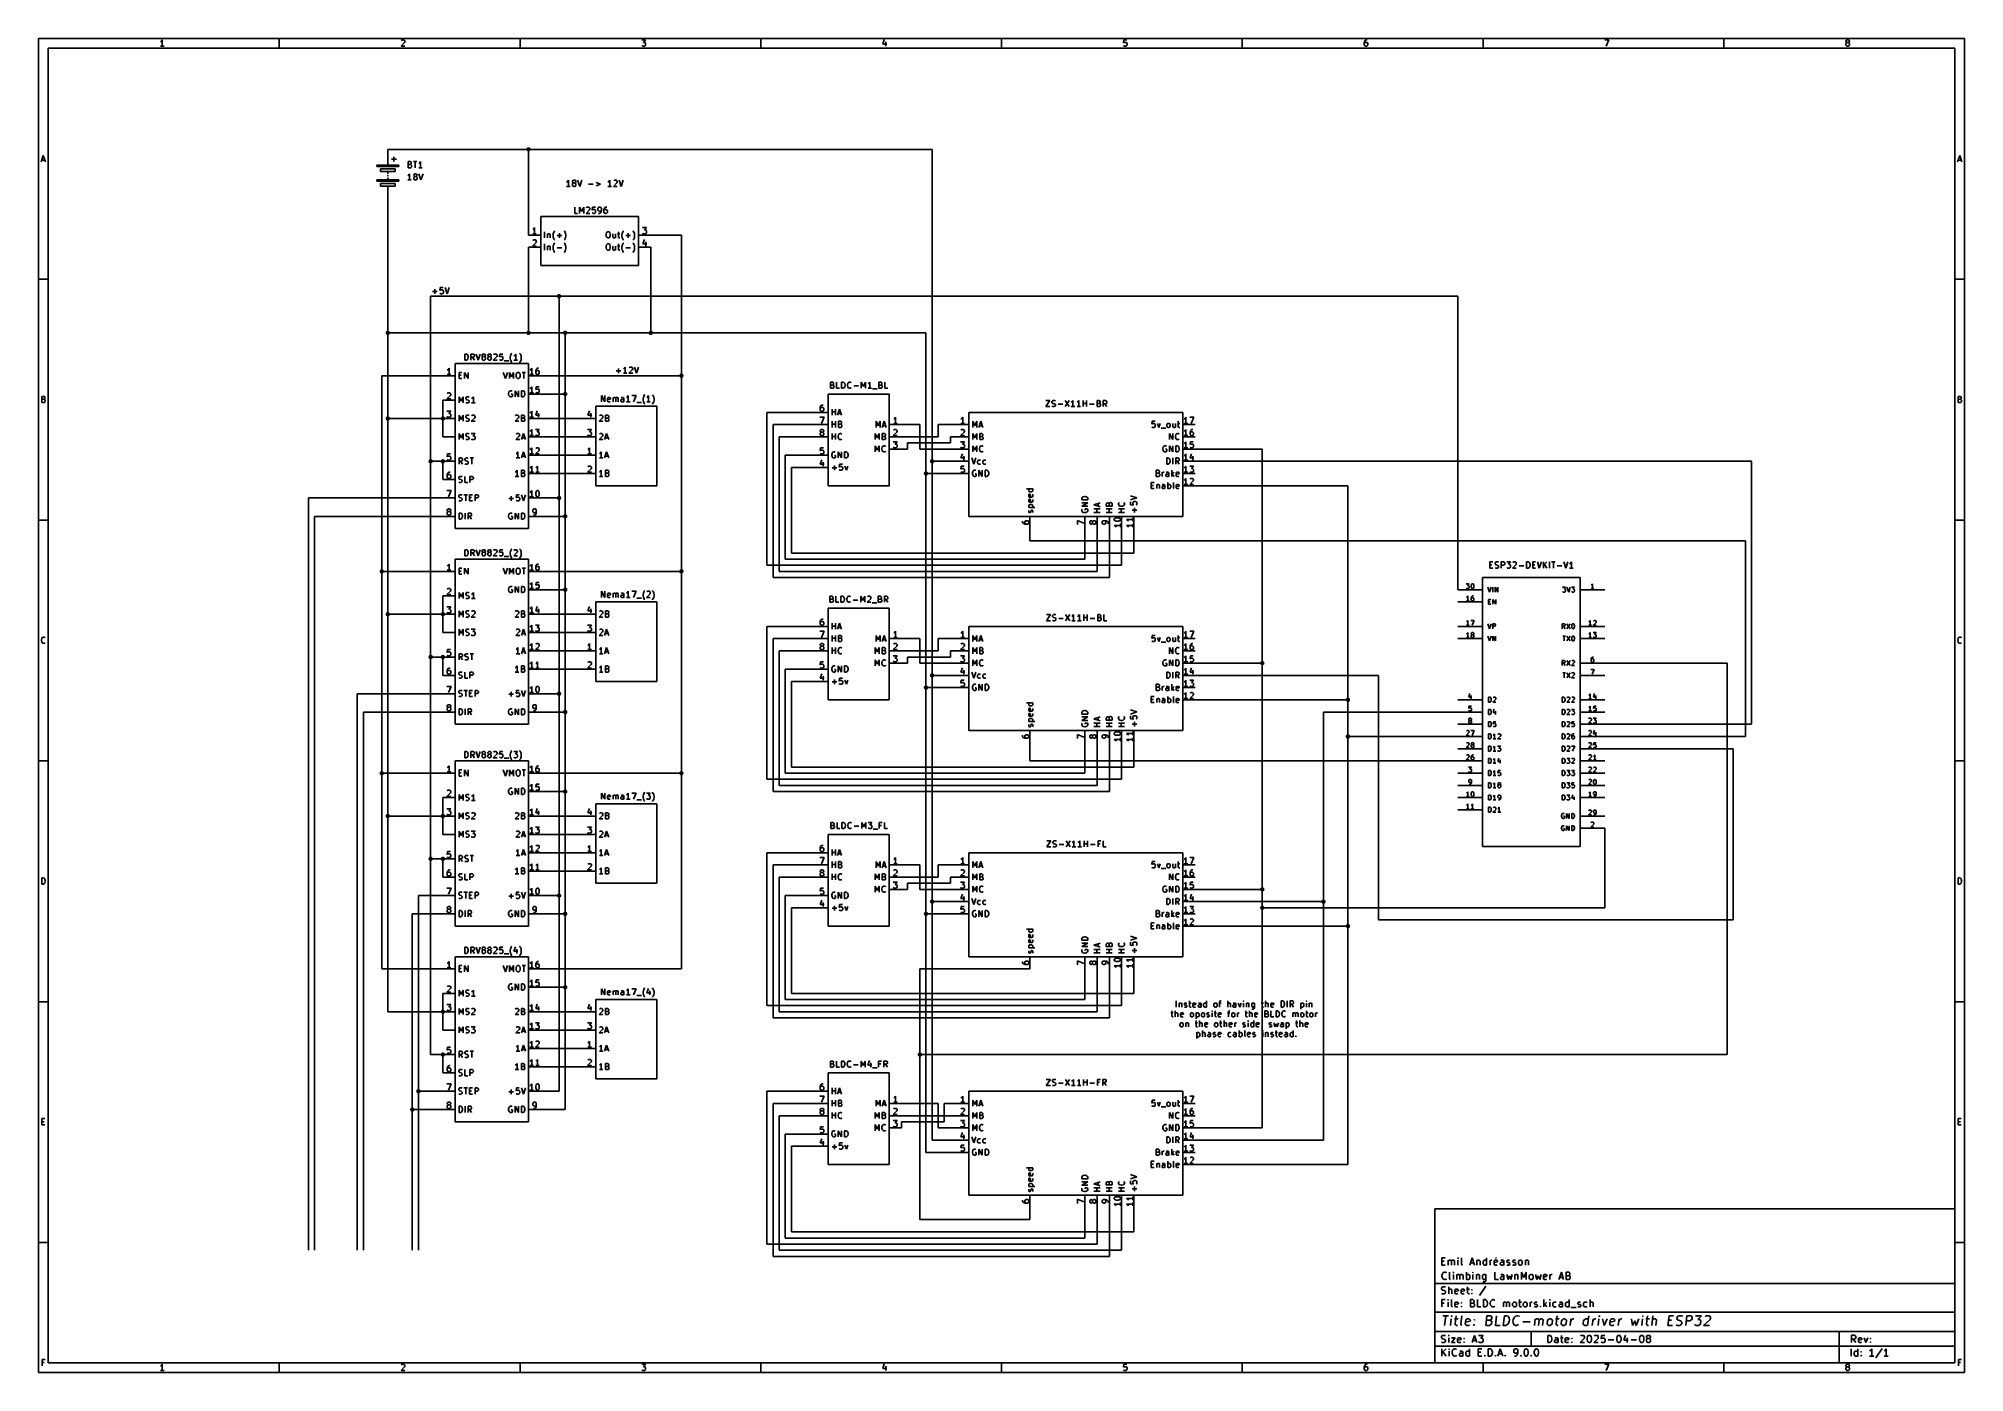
# Model space of a CAD drawing. Extents: x 0.4 to 16.1, y -11.3 to -0.4.
import ezdxf

# ---------------------------------------------------------------- set-up
doc = ezdxf.new("R2010")
doc.units = 0
doc.header["$MEASUREMENT"] = 0
for name, color, linetype in [('BLACK', 7, 'CONTINUOUS'), ('BLUE3', 171, 'CONTINUOUS'), ('CYAN2', 4, 'CONTINUOUS'), ('CYAN3', 131, 'CONTINUOUS'), ('CYAN4', 4, 'CONTINUOUS'), ('GRAY1', 251, 'CONTINUOUS'), ('GRAY2', 8, 'CONTINUOUS'), ('GRAY3', 9, 'CONTINUOUS'), ('GREEN3', 91, 'CONTINUOUS'), ('LORANGE', 41, 'CONTINUOUS'), ('LYELLOW', 51, 'CONTINUOUS'), ('MAGENTA3', 221, 'CONTINUOUS'), ('MAGENTA4', 6, 'CONTINUOUS'), ('ORANGE2', 42, 'CONTINUOUS'), ('ORANGE3', 32, 'CONTINUOUS'), ('ORANGE4', 40, 'CONTINUOUS'), ('RED2', 1, 'CONTINUOUS'), ('RED3', 11, 'CONTINUOUS'), ('WHITE', 7, 'CONTINUOUS'), ('YELLOW3', 2, 'CONTINUOUS')]:
    doc.layers.add(name, color=color, linetype=linetype)

msp = doc.modelspace()

# ---------------------------------------------------------------- linework, layer by layer
at = {"layer": 'BLACK', "linetype": 'CONTINUOUS'}
for p, q in [((3.25, -1.7), (3.25, -2.8)), ((4.4, -2.1), (4.4, -2.8)), ((5.4, -2.1), (5.4, -2.8)), ((3.25, -2.8), (4.4, -2.8)), ((3.25, -2.8), (3.25, -3.5)), ((4.4, -2.8), (4.7, -2.8)), ((4.7, -2.8), (5.4, -2.8)), ((4.7, -2.8), (4.7, -3.3)), ((5.4, -2.8), (7.65, -2.8)), ((7.65, -3.95), (7.65, -2.8)), ((4.7, -3.3), (4.5, -3.3)), ((4.7, -4.3), (4.7, -3.3)), ((3.7, -3.35), (3.7, -3.5)), ((3.25, -3.5), (3.25, -5.1)), ((3.7, -3.5), (3.25, -3.5)), ((3.7, -3.5), (3.7, -3.65)), ((10.4, -3.75), (9.85, -3.75)), ((10.4, -5.5), (10.4, -3.75)), ((6.75, -3.8), (6.5, -3.8)), ((6.5, -3.8), (6.5, -4.65)), ((7.65, -3.95), (7.65, -5.7)), ((7.9, -3.95), (7.65, -3.95)), ((4.5, -4.3), (4.7, -4.3)), ((4.7, -4.3), (4.7, -4.9)), ((8.95, -4.65), (8.95, -4.4)), ((6.5, -4.65), (8.95, -4.65)), ((3.7, -4.95), (3.7, -5.1)), ((4.5, -4.9), (4.7, -4.9)), ((4.7, -4.9), (4.7, -5.9)), ((3.25, -5.1), (3.25, -6.75)), ((3.25, -5.1), (3.7, -5.1)), ((3.7, -5.1), (3.7, -5.25)), ((10.4, -5.5), (9.85, -5.5)), ((10.4, -7.35), (10.4, -5.5)), ((6.75, -5.55), (6.5, -5.55)), ((6.5, -5.55), (6.5, -6.4)), ((7.65, -5.7), (7.65, -7.55)), ((7.9, -5.7), (7.65, -5.7)), ((4.7, -5.9), (4.5, -5.9)), ((4.7, -6.55), (4.7, -5.9)), ((8.95, -6.4), (8.95, -6.15)), ((6.5, -6.4), (8.95, -6.4)), ((3.7, -6.6), (3.7, -6.75)), ((4.5, -6.55), (4.7, -6.55)), ((4.7, -7.55), (4.7, -6.55)), ((3.25, -6.75), (3.7, -6.75)), ((3.25, -6.75), (3.25, -8.35)), ((3.7, -6.75), (3.7, -6.9)), ((13.2, -6.85), (13.2, -7.5)), ((6.75, -7.4), (6.5, -7.4)), ((6.5, -7.4), (6.5, -8.25)), ((10.4, -7.35), (9.85, -7.35)), ((10.4, -7.5), (10.4, -7.35)), ((4.5, -7.55), (4.7, -7.55)), ((4.7, -7.55), (4.7, -8.15)), ((7.65, -7.55), (7.65, -9.5)), ((7.9, -7.55), (7.65, -7.55)), ((13.2, -7.5), (10.4, -7.5)), ((10.4, -7.5), (10.4, -9.3)), ((8.95, -8.25), (8.95, -8)), ((4.5, -8.15), (4.7, -8.15)), ((4.7, -8.15), (4.7, -9.15)), ((3.7, -8.2), (3.7, -8.35)), ((6.5, -8.25), (8.95, -8.25)), ((3.25, -8.35), (3.7, -8.35)), ((3.7, -8.35), (3.7, -8.5)), ((4.5, -9.15), (4.7, -9.15)), ((6.75, -9.35), (6.5, -9.35)), ((6.5, -9.35), (6.5, -10.2)), ((10.4, -9.3), (9.85, -9.3)), ((7.9, -9.5), (7.65, -9.5)), ((8.95, -10.2), (8.95, -9.95)), ((6.5, -10.2), (8.95, -10.2))]:
    msp.add_line(p, q, dxfattribs=at)
at = {"layer": 'BLACK', "const_width": 0.018}
for points in [[(3.241, -2.8, 1), (3.259, -2.8, 1)], [(4.391, -2.8, 1), (4.409, -2.8, 1)], [(4.691, -2.8, 1), (4.709, -2.8, 1)], [(5.391, -2.8, 1), (5.409, -2.8, 1)], [(4.691, -3.3, 1), (4.709, -3.3, 1)], [(3.241, -3.5, 1), (3.259, -3.5, 1)], [(3.691, -3.5, 1), (3.709, -3.5, 1)], [(7.641, -3.95, 1), (7.659, -3.95, 1)], [(4.691, -4.3, 1), (4.709, -4.3, 1)], [(3.241, -5.1, 1), (3.259, -5.1, 1)], [(3.691, -5.1, 1), (3.709, -5.1, 1)], [(10.391, -5.5, 1), (10.409, -5.5, 1)], [(7.641, -5.7, 1), (7.659, -5.7, 1)], [(4.691, -5.9, 1), (4.709, -5.9, 1)], [(3.241, -6.75, 1), (3.259, -6.75, 1)], [(3.691, -6.75, 1), (3.709, -6.75, 1)], [(10.391, -7.35, 1), (10.409, -7.35, 1)], [(4.691, -7.55, 1), (4.709, -7.55, 1)], [(7.641, -7.55, 1), (7.659, -7.55, 1)], [(10.391, -7.5, 1), (10.409, -7.5, 1)], [(3.691, -8.35, 1), (3.709, -8.35, 1)]]:
    msp.add_lwpolyline(points, format="xyb", close=True, dxfattribs=at)
at = {"layer": 'BLUE3', "linetype": 'CONTINUOUS'}
for p, q in [((4.716, -1.565), (4.711, -1.567)), ((4.721, -1.56), (4.716, -1.565)), ((4.726, -1.553), (4.721, -1.56)), ((4.726, -1.603), (4.726, -1.553)), ((4.759, -1.562), (4.761, -1.558)), ((4.759, -1.565), (4.759, -1.562)), ((4.761, -1.57), (4.759, -1.565)), ((4.761, -1.558), (4.764, -1.555)), ((4.764, -1.572), (4.761, -1.57)), ((4.764, -1.555), (4.769, -1.553)), ((4.769, -1.574), (4.764, -1.572)), ((4.769, -1.574), (4.764, -1.577)), ((4.769, -1.553), (4.778, -1.553)), ((4.778, -1.574), (4.769, -1.574)), ((4.778, -1.553), (4.783, -1.555)), ((4.783, -1.572), (4.778, -1.574)), ((4.783, -1.577), (4.778, -1.574)), ((4.783, -1.555), (4.785, -1.558)), ((4.785, -1.57), (4.783, -1.572)), ((4.785, -1.558), (4.788, -1.562)), ((4.788, -1.565), (4.785, -1.57)), ((4.788, -1.562), (4.788, -1.565)), ((4.802, -1.553), (4.819, -1.603)), ((4.819, -1.603), (4.835, -1.553)), ((4.952, -1.57), (4.99, -1.584)), ((5.054, -1.565), (5.05, -1.567)), ((5.059, -1.56), (5.054, -1.565)), ((5.064, -1.553), (5.059, -1.56)), ((5.064, -1.603), (5.064, -1.553)), ((5.123, -1.574), (5.095, -1.603)), ((5.097, -1.558), (5.1, -1.555)), ((5.1, -1.555), (5.104, -1.553)), ((5.104, -1.553), (5.116, -1.553)), ((5.116, -1.553), (5.121, -1.555)), ((5.121, -1.555), (5.123, -1.558)), ((5.123, -1.558), (5.126, -1.562)), ((5.126, -1.567), (5.123, -1.574)), ((5.126, -1.562), (5.126, -1.567)), ((5.14, -1.553), (5.157, -1.603)), ((5.157, -1.603), (5.173, -1.553)), ((4.74, -1.603), (4.711, -1.603)), ((4.761, -1.579), (4.759, -1.584)), ((4.759, -1.584), (4.759, -1.593)), ((4.759, -1.593), (4.761, -1.598)), ((4.764, -1.577), (4.761, -1.579)), ((4.761, -1.598), (4.764, -1.601)), ((4.764, -1.601), (4.769, -1.603)), ((4.769, -1.603), (4.778, -1.603)), ((4.778, -1.603), (4.783, -1.601)), ((4.785, -1.579), (4.783, -1.577)), ((4.783, -1.601), (4.785, -1.598)), ((4.788, -1.584), (4.785, -1.579)), ((4.785, -1.598), (4.788, -1.593)), ((4.788, -1.593), (4.788, -1.584)), ((4.89, -1.584), (4.928, -1.584)), ((4.99, -1.584), (4.952, -1.598)), ((5.078, -1.603), (5.05, -1.603)), ((5.095, -1.603), (5.126, -1.603)), ((9.659, -8.343), (9.659, -8.386)), ((9.688, -8.393), (9.688, -8.343)), ((9.696, -8.312), (9.696, -8.262)), ((9.72, -8.279), (9.72, -8.312)), ((9.72, -8.284), (9.722, -8.281)), ((9.722, -8.281), (9.727, -8.279)), ((9.727, -8.279), (9.734, -8.279)), ((9.734, -8.279), (9.739, -8.281)), ((9.739, -8.281), (9.741, -8.286)), ((9.741, -8.286), (9.741, -8.312)), ((9.763, -8.286), (9.765, -8.281)), ((9.763, -8.288), (9.763, -8.286)), ((9.765, -8.293), (9.763, -8.288)), ((9.763, -8.31), (9.768, -8.312)), ((9.765, -8.281), (9.77, -8.279)), ((9.77, -8.296), (9.765, -8.293)), ((9.768, -8.312), (9.777, -8.312)), ((9.77, -8.279), (9.777, -8.279)), ((9.777, -8.296), (9.77, -8.296)), ((9.777, -8.279), (9.782, -8.281)), ((9.782, -8.298), (9.777, -8.296)), ((9.777, -8.312), (9.782, -8.31)), ((9.784, -8.303), (9.782, -8.298)), ((9.782, -8.31), (9.784, -8.305)), ((9.784, -8.305), (9.784, -8.303)), ((9.799, -8.279), (9.818, -8.279)), ((9.806, -8.262), (9.806, -8.305)), ((9.806, -8.305), (9.808, -8.31)), ((9.808, -8.31), (9.813, -8.312)), ((9.813, -8.312), (9.818, -8.312)), ((9.832, -8.286), (9.834, -8.281)), ((9.832, -8.305), (9.832, -8.286)), ((9.856, -8.291), (9.832, -8.296)), ((9.834, -8.31), (9.832, -8.305)), ((9.834, -8.281), (9.839, -8.279)), ((9.839, -8.312), (9.834, -8.31)), ((9.839, -8.279), (9.849, -8.279)), ((9.849, -8.312), (9.839, -8.312)), ((9.849, -8.279), (9.853, -8.281)), ((9.853, -8.31), (9.849, -8.312)), ((9.853, -8.281), (9.856, -8.286)), ((9.856, -8.286), (9.856, -8.291)), ((9.875, -8.3), (9.877, -8.296)), ((9.875, -8.305), (9.875, -8.3)), ((9.877, -8.31), (9.875, -8.305)), ((9.882, -8.279), (9.877, -8.281)), ((9.877, -8.296), (9.882, -8.293)), ((9.882, -8.312), (9.877, -8.31)), ((9.891, -8.279), (9.882, -8.279)), ((9.882, -8.293), (9.894, -8.293)), ((9.894, -8.312), (9.882, -8.312)), ((9.896, -8.281), (9.891, -8.279)), ((9.894, -8.293), (9.899, -8.291)), ((9.899, -8.31), (9.894, -8.312)), ((9.899, -8.286), (9.896, -8.281)), ((9.899, -8.312), (9.899, -8.286)), ((9.92, -8.288), (9.922, -8.284)), ((9.92, -8.303), (9.92, -8.288)), ((9.922, -8.307), (9.92, -8.303)), ((9.922, -8.284), (9.925, -8.281)), ((9.925, -8.31), (9.922, -8.307)), ((9.925, -8.281), (9.93, -8.279)), ((9.93, -8.312), (9.925, -8.31)), ((9.93, -8.279), (9.939, -8.279)), ((9.939, -8.312), (9.93, -8.312)), ((9.939, -8.279), (9.944, -8.281)), ((9.944, -8.31), (9.939, -8.312)), ((9.944, -8.312), (9.944, -8.262)), ((9.99, -8.343), (9.988, -8.345)), ((9.988, -8.345), (9.99, -8.347)), ((9.993, -8.345), (9.99, -8.343)), ((9.99, -8.343), (9.99, -8.347)), ((9.99, -8.347), (9.993, -8.345)), ((10.003, -8.288), (10.006, -8.284)), ((10.003, -8.303), (10.003, -8.288)), ((10.006, -8.307), (10.003, -8.303)), ((10.006, -8.284), (10.008, -8.281)), ((10.008, -8.31), (10.006, -8.307)), ((10.008, -8.281), (10.013, -8.279)), ((10.013, -8.312), (10.008, -8.31)), ((10.013, -8.279), (10.02, -8.279)), ((10.02, -8.312), (10.013, -8.312)), ((10.014, -8.343), (10.014, -8.386)), ((10.02, -8.279), (10.025, -8.281)), ((10.025, -8.31), (10.02, -8.312)), ((10.025, -8.281), (10.027, -8.284)), ((10.027, -8.307), (10.025, -8.31)), ((10.027, -8.284), (10.03, -8.288)), ((10.03, -8.303), (10.027, -8.307)), ((10.03, -8.288), (10.03, -8.303)), ((10.044, -8.279), (10.063, -8.279)), ((10.051, -8.269), (10.053, -8.265)), ((10.051, -8.312), (10.051, -8.269)), ((10.053, -8.265), (10.058, -8.262)), ((10.058, -8.262), (10.063, -8.262)), ((10.118, -8.312), (10.118, -8.262)), ((10.12, -8.281), (10.118, -8.284)), ((10.125, -8.279), (10.12, -8.281)), ((10.124, -8.35), (10.126, -8.345)), ((10.132, -8.279), (10.125, -8.279)), ((10.126, -8.345), (10.131, -8.343)), ((10.131, -8.343), (10.135, -8.343)), ((10.137, -8.281), (10.132, -8.279)), ((10.139, -8.286), (10.137, -8.281)), ((10.139, -8.312), (10.139, -8.286)), ((10.16, -8.3), (10.163, -8.296)), ((10.16, -8.305), (10.16, -8.3)), ((10.163, -8.31), (10.16, -8.305)), ((10.168, -8.279), (10.163, -8.281)), ((10.163, -8.296), (10.168, -8.293)), ((10.168, -8.312), (10.163, -8.31)), ((10.177, -8.279), (10.168, -8.279)), ((10.168, -8.293), (10.18, -8.293)), ((10.18, -8.312), (10.168, -8.312)), ((10.182, -8.281), (10.177, -8.279)), ((10.18, -8.293), (10.184, -8.291)), ((10.184, -8.31), (10.18, -8.312)), ((10.184, -8.286), (10.182, -8.281)), ((10.184, -8.312), (10.184, -8.286)), ((10.203, -8.279), (10.215, -8.312)), ((10.215, -8.312), (10.227, -8.279)), ((10.246, -8.262), (10.244, -8.265)), ((10.244, -8.265), (10.246, -8.267)), ((10.249, -8.265), (10.246, -8.262)), ((10.246, -8.262), (10.246, -8.267)), ((10.246, -8.267), (10.249, -8.265)), ((10.246, -8.312), (10.246, -8.279)), ((10.266, -8.343), (10.266, -8.386)), ((10.27, -8.279), (10.27, -8.312)), ((10.27, -8.284), (10.272, -8.281)), ((10.272, -8.281), (10.277, -8.279)), ((10.277, -8.279), (10.284, -8.279)), ((10.284, -8.279), (10.289, -8.281)), ((10.289, -8.281), (10.291, -8.286)), ((10.291, -8.286), (10.291, -8.312)), ((10.295, -8.393), (10.295, -8.343)), ((10.313, -8.288), (10.315, -8.284)), ((10.313, -8.303), (10.313, -8.288)), ((10.315, -8.307), (10.313, -8.303)), ((10.315, -8.284), (10.318, -8.281)), ((10.318, -8.31), (10.315, -8.307)), ((10.32, -8.329), (10.315, -8.327)), ((10.318, -8.281), (10.322, -8.279)), ((10.322, -8.312), (10.318, -8.31)), ((10.327, -8.329), (10.32, -8.329)), ((10.322, -8.279), (10.332, -8.279)), ((10.332, -8.312), (10.322, -8.312)), ((10.332, -8.327), (10.327, -8.329)), ((10.332, -8.279), (10.337, -8.281)), ((10.337, -8.31), (10.332, -8.312)), ((10.334, -8.324), (10.332, -8.327)), ((10.337, -8.319), (10.334, -8.324)), ((10.337, -8.279), (10.337, -8.319)), ((10.391, -8.279), (10.41, -8.279)), ((10.399, -8.262), (10.399, -8.305)), ((10.399, -8.305), (10.401, -8.31)), ((10.401, -8.31), (10.406, -8.312)), ((10.406, -8.312), (10.41, -8.312)), ((10.421, -8.393), (10.421, -8.343)), ((10.421, -8.343), (10.438, -8.343)), ((10.427, -8.312), (10.427, -8.262)), ((10.43, -8.281), (10.427, -8.284)), ((10.434, -8.279), (10.43, -8.281)), ((10.441, -8.279), (10.434, -8.279)), ((10.438, -8.343), (10.443, -8.345)), ((10.446, -8.281), (10.441, -8.279)), ((10.443, -8.345), (10.445, -8.347)), ((10.449, -8.286), (10.446, -8.281)), ((10.449, -8.312), (10.449, -8.286)), ((10.47, -8.286), (10.472, -8.281)), ((10.47, -8.305), (10.47, -8.286)), ((10.494, -8.291), (10.47, -8.296)), ((10.472, -8.31), (10.47, -8.305)), ((10.471, -8.393), (10.471, -8.343)), ((10.472, -8.281), (10.477, -8.279)), ((10.477, -8.312), (10.472, -8.31)), ((10.477, -8.279), (10.487, -8.279)), ((10.487, -8.312), (10.477, -8.312)), ((10.487, -8.279), (10.491, -8.281)), ((10.491, -8.31), (10.487, -8.312)), ((10.491, -8.281), (10.494, -8.286)), ((10.494, -8.286), (10.494, -8.291)), ((10.512, -8.393), (10.512, -8.343)), ((10.512, -8.343), (10.524, -8.343)), ((10.524, -8.343), (10.531, -8.345)), ((10.531, -8.345), (10.535, -8.35)), ((10.553, -8.312), (10.553, -8.262)), ((10.553, -8.262), (10.565, -8.262)), ((10.565, -8.312), (10.553, -8.312)), ((10.564, -8.35), (10.569, -8.345)), ((10.565, -8.262), (10.572, -8.265)), ((10.572, -8.31), (10.565, -8.312)), ((10.569, -8.345), (10.576, -8.343)), ((10.572, -8.265), (10.577, -8.269)), ((10.577, -8.305), (10.572, -8.31)), ((10.576, -8.343), (10.581, -8.343)), ((10.577, -8.269), (10.58, -8.274)), ((10.58, -8.3), (10.577, -8.305)), ((10.58, -8.274), (10.582, -8.284)), ((10.582, -8.291), (10.58, -8.3)), ((10.581, -8.343), (10.588, -8.345)), ((10.582, -8.284), (10.582, -8.291)), ((10.588, -8.345), (10.59, -8.347)), ((10.603, -8.312), (10.603, -8.262)), ((10.627, -8.312), (10.627, -8.262)), ((10.627, -8.262), (10.646, -8.262)), ((10.646, -8.288), (10.627, -8.288)), ((10.656, -8.312), (10.639, -8.288)), ((10.646, -8.262), (10.651, -8.265)), ((10.651, -8.286), (10.646, -8.288)), ((10.651, -8.265), (10.653, -8.267)), ((10.653, -8.284), (10.651, -8.286)), ((10.653, -8.267), (10.656, -8.272)), ((10.656, -8.279), (10.653, -8.284)), ((10.656, -8.272), (10.656, -8.279)), ((10.715, -8.279), (10.715, -8.329)), ((10.715, -8.281), (10.72, -8.279)), ((10.72, -8.312), (10.715, -8.31)), ((10.72, -8.279), (10.73, -8.279)), ((10.73, -8.312), (10.72, -8.312)), ((10.73, -8.279), (10.734, -8.281)), ((10.734, -8.31), (10.73, -8.312)), ((10.734, -8.281), (10.737, -8.284)), ((10.737, -8.307), (10.734, -8.31)), ((10.737, -8.284), (10.739, -8.288)), ((10.739, -8.303), (10.737, -8.307)), ((10.739, -8.288), (10.739, -8.303)), ((10.76, -8.262), (10.758, -8.265)), ((10.758, -8.265), (10.76, -8.267)), ((10.763, -8.265), (10.76, -8.262)), ((10.76, -8.262), (10.76, -8.267)), ((10.76, -8.267), (10.763, -8.265)), ((10.76, -8.312), (10.76, -8.279)), ((10.762, -8.343), (10.762, -8.386)), ((10.784, -8.279), (10.784, -8.312)), ((10.784, -8.284), (10.787, -8.281)), ((10.787, -8.281), (10.791, -8.279)), ((10.791, -8.279), (10.799, -8.279)), ((10.799, -8.279), (10.803, -8.281)), ((10.803, -8.281), (10.806, -8.286)), ((10.806, -8.286), (10.806, -8.312)), ((9.652, -8.359), (9.671, -8.359)), ((9.659, -8.386), (9.662, -8.39)), ((9.662, -8.39), (9.666, -8.393)), ((9.666, -8.393), (9.671, -8.393)), ((9.69, -8.362), (9.688, -8.364)), ((9.695, -8.359), (9.69, -8.362)), ((9.702, -8.359), (9.695, -8.359)), ((9.707, -8.362), (9.702, -8.359)), ((9.709, -8.367), (9.707, -8.362)), ((9.709, -8.393), (9.709, -8.367)), ((9.727, -8.449), (9.73, -8.445)), ((9.727, -8.464), (9.727, -8.449)), ((9.73, -8.468), (9.727, -8.464)), ((9.73, -8.445), (9.732, -8.442)), ((9.732, -8.471), (9.73, -8.468)), ((9.731, -8.367), (9.733, -8.362)), ((9.731, -8.386), (9.731, -8.367)), ((9.755, -8.371), (9.731, -8.376)), ((9.733, -8.39), (9.731, -8.386)), ((9.732, -8.442), (9.737, -8.44)), ((9.737, -8.473), (9.732, -8.471)), ((9.733, -8.362), (9.738, -8.359)), ((9.738, -8.393), (9.733, -8.39)), ((9.737, -8.44), (9.744, -8.44)), ((9.744, -8.473), (9.737, -8.473)), ((9.738, -8.359), (9.747, -8.359)), ((9.747, -8.393), (9.738, -8.393)), ((9.744, -8.44), (9.749, -8.442)), ((9.749, -8.471), (9.744, -8.473)), ((9.747, -8.359), (9.752, -8.362)), ((9.752, -8.39), (9.747, -8.393)), ((9.749, -8.442), (9.751, -8.445)), ((9.751, -8.468), (9.749, -8.471)), ((9.751, -8.445), (9.753, -8.449)), ((9.753, -8.464), (9.751, -8.468)), ((9.752, -8.362), (9.755, -8.367)), ((9.753, -8.449), (9.753, -8.464)), ((9.755, -8.367), (9.755, -8.371)), ((9.775, -8.44), (9.775, -8.473)), ((9.775, -8.445), (9.777, -8.442)), ((9.777, -8.442), (9.782, -8.44)), ((9.782, -8.44), (9.789, -8.44)), ((9.789, -8.44), (9.794, -8.442)), ((9.794, -8.442), (9.796, -8.447)), ((9.796, -8.447), (9.796, -8.473)), ((9.812, -8.369), (9.814, -8.364)), ((9.812, -8.383), (9.812, -8.369)), ((9.814, -8.388), (9.812, -8.383)), ((9.814, -8.364), (9.816, -8.362)), ((9.816, -8.39), (9.814, -8.388)), ((9.816, -8.362), (9.821, -8.359)), ((9.821, -8.393), (9.816, -8.39)), ((9.821, -8.359), (9.828, -8.359)), ((9.828, -8.393), (9.821, -8.393)), ((9.828, -8.359), (9.833, -8.362)), ((9.833, -8.39), (9.828, -8.393)), ((9.833, -8.362), (9.835, -8.364)), ((9.835, -8.388), (9.833, -8.39)), ((9.835, -8.364), (9.838, -8.369)), ((9.838, -8.383), (9.835, -8.388)), ((9.838, -8.369), (9.838, -8.383)), ((9.851, -8.44), (9.87, -8.44)), ((9.858, -8.423), (9.858, -8.466)), ((9.858, -8.466), (9.86, -8.471)), ((9.859, -8.359), (9.859, -8.409)), ((9.859, -8.362), (9.864, -8.359)), ((9.864, -8.393), (9.859, -8.39)), ((9.86, -8.471), (9.865, -8.473)), ((9.864, -8.359), (9.874, -8.359)), ((9.874, -8.393), (9.864, -8.393)), ((9.865, -8.473), (9.87, -8.473)), ((9.874, -8.359), (9.878, -8.362)), ((9.878, -8.39), (9.874, -8.393)), ((9.878, -8.362), (9.881, -8.364)), ((9.881, -8.388), (9.878, -8.39)), ((9.881, -8.364), (9.883, -8.369)), ((9.883, -8.383), (9.881, -8.388)), ((9.883, -8.369), (9.883, -8.383)), ((9.887, -8.473), (9.887, -8.423)), ((9.889, -8.442), (9.887, -8.445)), ((9.894, -8.44), (9.889, -8.442)), ((9.901, -8.44), (9.894, -8.44)), ((9.906, -8.442), (9.901, -8.44)), ((9.902, -8.369), (9.905, -8.364)), ((9.902, -8.383), (9.902, -8.369)), ((9.905, -8.388), (9.902, -8.383)), ((9.905, -8.364), (9.907, -8.362)), ((9.907, -8.39), (9.905, -8.388)), ((9.908, -8.447), (9.906, -8.442)), ((9.907, -8.362), (9.912, -8.359)), ((9.912, -8.393), (9.907, -8.39)), ((9.908, -8.473), (9.908, -8.447)), ((9.912, -8.359), (9.919, -8.359)), ((9.919, -8.393), (9.912, -8.393)), ((9.919, -8.359), (9.924, -8.362)), ((9.924, -8.39), (9.919, -8.393)), ((9.924, -8.362), (9.926, -8.364)), ((9.926, -8.388), (9.924, -8.39)), ((9.926, -8.364), (9.928, -8.369)), ((9.928, -8.383), (9.926, -8.388)), ((9.928, -8.369), (9.928, -8.383)), ((9.93, -8.447), (9.932, -8.442)), ((9.93, -8.466), (9.93, -8.447)), ((9.953, -8.452), (9.93, -8.457)), ((9.932, -8.471), (9.93, -8.466)), ((9.932, -8.442), (9.937, -8.44)), ((9.937, -8.473), (9.932, -8.471)), ((9.937, -8.44), (9.946, -8.44)), ((9.946, -8.473), (9.937, -8.473)), ((9.946, -8.44), (9.951, -8.442)), ((9.951, -8.471), (9.946, -8.473)), ((9.947, -8.367), (9.95, -8.362)), ((9.947, -8.369), (9.947, -8.367)), ((9.95, -8.374), (9.947, -8.369)), ((9.947, -8.39), (9.952, -8.393)), ((9.95, -8.362), (9.955, -8.359)), ((9.955, -8.376), (9.95, -8.374)), ((9.951, -8.442), (9.953, -8.447)), ((9.952, -8.393), (9.962, -8.393)), ((9.953, -8.447), (9.953, -8.452)), ((9.955, -8.359), (9.962, -8.359)), ((9.962, -8.376), (9.955, -8.376)), ((9.962, -8.359), (9.966, -8.362)), ((9.966, -8.378), (9.962, -8.376)), ((9.962, -8.393), (9.966, -8.39)), ((9.969, -8.383), (9.966, -8.378)), ((9.966, -8.39), (9.969, -8.386)), ((9.969, -8.386), (9.969, -8.383)), ((9.99, -8.393), (9.99, -8.359)), ((10.007, -8.359), (10.026, -8.359)), ((10.01, -8.449), (10.013, -8.445)), ((10.01, -8.464), (10.01, -8.449)), ((10.013, -8.468), (10.01, -8.464)), ((10.013, -8.445), (10.015, -8.442)), ((10.015, -8.471), (10.013, -8.468)), ((10.014, -8.386), (10.016, -8.39)), ((10.015, -8.442), (10.02, -8.44)), ((10.02, -8.473), (10.015, -8.471)), ((10.016, -8.39), (10.021, -8.393)), ((10.02, -8.44), (10.027, -8.44)), ((10.027, -8.473), (10.02, -8.473)), ((10.021, -8.393), (10.026, -8.393)), ((10.027, -8.44), (10.032, -8.442)), ((10.032, -8.471), (10.027, -8.473)), ((10.032, -8.442), (10.034, -8.445)), ((10.034, -8.468), (10.032, -8.471)), ((10.034, -8.445), (10.037, -8.449)), ((10.037, -8.464), (10.034, -8.468)), ((10.037, -8.449), (10.037, -8.464)), ((10.04, -8.367), (10.043, -8.362)), ((10.04, -8.386), (10.04, -8.367)), ((10.064, -8.371), (10.04, -8.376)), ((10.043, -8.39), (10.04, -8.386)), ((10.043, -8.362), (10.047, -8.359)), ((10.047, -8.393), (10.043, -8.39)), ((10.047, -8.359), (10.057, -8.359)), ((10.057, -8.393), (10.047, -8.393)), ((10.051, -8.44), (10.07, -8.44)), ((10.057, -8.359), (10.062, -8.362)), ((10.062, -8.39), (10.057, -8.393)), ((10.058, -8.423), (10.058, -8.466)), ((10.058, -8.466), (10.06, -8.471)), ((10.06, -8.471), (10.065, -8.473)), ((10.062, -8.362), (10.064, -8.367)), ((10.064, -8.367), (10.064, -8.371)), ((10.065, -8.473), (10.07, -8.473)), ((10.087, -8.473), (10.087, -8.423)), ((10.089, -8.442), (10.087, -8.445)), ((10.094, -8.44), (10.089, -8.442)), ((10.101, -8.44), (10.094, -8.44)), ((10.106, -8.442), (10.101, -8.44)), ((10.108, -8.447), (10.106, -8.442)), ((10.108, -8.473), (10.108, -8.447)), ((10.116, -8.359), (10.135, -8.359)), ((10.124, -8.393), (10.124, -8.35)), ((10.13, -8.447), (10.132, -8.442)), ((10.13, -8.466), (10.13, -8.447)), ((10.153, -8.452), (10.13, -8.457)), ((10.132, -8.471), (10.13, -8.466)), ((10.132, -8.442), (10.137, -8.44)), ((10.137, -8.473), (10.132, -8.471)), ((10.137, -8.44), (10.146, -8.44)), ((10.146, -8.473), (10.137, -8.473)), ((10.146, -8.44), (10.151, -8.442)), ((10.151, -8.471), (10.146, -8.473)), ((10.15, -8.369), (10.152, -8.364)), ((10.15, -8.383), (10.15, -8.369)), ((10.152, -8.388), (10.15, -8.383)), ((10.151, -8.442), (10.153, -8.447)), ((10.152, -8.364), (10.155, -8.362)), ((10.155, -8.39), (10.152, -8.388)), ((10.153, -8.447), (10.153, -8.452)), ((10.155, -8.362), (10.159, -8.359)), ((10.159, -8.393), (10.155, -8.39)), ((10.159, -8.359), (10.166, -8.359)), ((10.166, -8.393), (10.159, -8.393)), ((10.166, -8.359), (10.171, -8.362)), ((10.171, -8.39), (10.166, -8.393)), ((10.171, -8.362), (10.174, -8.364)), ((10.174, -8.388), (10.171, -8.39)), ((10.174, -8.364), (10.176, -8.369)), ((10.176, -8.383), (10.174, -8.388)), ((10.175, -8.473), (10.175, -8.44)), ((10.175, -8.449), (10.177, -8.445)), ((10.176, -8.369), (10.176, -8.383)), ((10.177, -8.445), (10.18, -8.442)), ((10.18, -8.442), (10.184, -8.44)), ((10.184, -8.44), (10.189, -8.44)), ((10.197, -8.393), (10.197, -8.359)), ((10.197, -8.369), (10.2, -8.364)), ((10.2, -8.364), (10.202, -8.362)), ((10.202, -8.362), (10.207, -8.359)), ((10.207, -8.359), (10.212, -8.359)), ((10.241, -8.447), (10.244, -8.442)), ((10.241, -8.449), (10.241, -8.447)), ((10.244, -8.454), (10.241, -8.449)), ((10.241, -8.471), (10.246, -8.473)), ((10.244, -8.442), (10.249, -8.44)), ((10.249, -8.457), (10.244, -8.454)), ((10.246, -8.473), (10.256, -8.473)), ((10.249, -8.44), (10.256, -8.44)), ((10.256, -8.457), (10.249, -8.457)), ((10.256, -8.44), (10.26, -8.442)), ((10.26, -8.459), (10.256, -8.457)), ((10.256, -8.473), (10.26, -8.471)), ((10.259, -8.359), (10.278, -8.359)), ((10.263, -8.464), (10.26, -8.459)), ((10.26, -8.471), (10.263, -8.466)), ((10.263, -8.466), (10.263, -8.464)), ((10.266, -8.386), (10.269, -8.39)), ((10.269, -8.39), (10.274, -8.393)), ((10.274, -8.393), (10.278, -8.393)), ((10.284, -8.423), (10.282, -8.426)), ((10.282, -8.426), (10.284, -8.428)), ((10.287, -8.426), (10.284, -8.423)), ((10.284, -8.423), (10.284, -8.428)), ((10.284, -8.428), (10.287, -8.426)), ((10.284, -8.473), (10.284, -8.44)), ((10.297, -8.362), (10.295, -8.364)), ((10.302, -8.359), (10.297, -8.362)), ((10.309, -8.359), (10.302, -8.359)), ((10.306, -8.449), (10.308, -8.445)), ((10.306, -8.464), (10.306, -8.449)), ((10.308, -8.468), (10.306, -8.464)), ((10.308, -8.445), (10.31, -8.442)), ((10.31, -8.471), (10.308, -8.468)), ((10.314, -8.362), (10.309, -8.359)), ((10.31, -8.442), (10.315, -8.44)), ((10.315, -8.473), (10.31, -8.471)), ((10.316, -8.367), (10.314, -8.362)), ((10.315, -8.44), (10.325, -8.44)), ((10.325, -8.473), (10.315, -8.473)), ((10.316, -8.393), (10.316, -8.367)), ((10.325, -8.44), (10.33, -8.442)), ((10.33, -8.471), (10.325, -8.473)), ((10.33, -8.473), (10.33, -8.423)), ((10.338, -8.367), (10.34, -8.362)), ((10.338, -8.386), (10.338, -8.367)), ((10.362, -8.371), (10.338, -8.376)), ((10.34, -8.39), (10.338, -8.386)), ((10.34, -8.362), (10.345, -8.359)), ((10.345, -8.393), (10.34, -8.39)), ((10.345, -8.359), (10.355, -8.359)), ((10.355, -8.393), (10.345, -8.393)), ((10.351, -8.447), (10.353, -8.442)), ((10.351, -8.466), (10.351, -8.447)), ((10.375, -8.452), (10.351, -8.457)), ((10.353, -8.471), (10.351, -8.466)), ((10.353, -8.442), (10.358, -8.44)), ((10.358, -8.473), (10.353, -8.471)), ((10.355, -8.359), (10.359, -8.362)), ((10.359, -8.39), (10.355, -8.393)), ((10.358, -8.44), (10.368, -8.44)), ((10.368, -8.473), (10.358, -8.473)), ((10.359, -8.362), (10.362, -8.367)), ((10.362, -8.367), (10.362, -8.371)), ((10.368, -8.44), (10.372, -8.442)), ((10.372, -8.471), (10.368, -8.473)), ((10.372, -8.442), (10.375, -8.447)), ((10.375, -8.447), (10.375, -8.452)), ((10.396, -8.478), (10.394, -8.48)), ((10.399, -8.473), (10.396, -8.478)), ((10.399, -8.471), (10.399, -8.473)), ((10.438, -8.367), (10.421, -8.367)), ((10.44, -8.393), (10.421, -8.393)), ((10.443, -8.364), (10.438, -8.367)), ((10.438, -8.367), (10.445, -8.369)), ((10.445, -8.39), (10.44, -8.393)), ((10.445, -8.362), (10.443, -8.364)), ((10.445, -8.347), (10.447, -8.352)), ((10.447, -8.357), (10.445, -8.362)), ((10.445, -8.369), (10.447, -8.371)), ((10.447, -8.388), (10.445, -8.39)), ((10.447, -8.352), (10.447, -8.357)), ((10.447, -8.371), (10.45, -8.376)), ((10.45, -8.383), (10.447, -8.388)), ((10.45, -8.376), (10.45, -8.383)), ((10.456, -8.447), (10.458, -8.442)), ((10.456, -8.449), (10.456, -8.447)), ((10.458, -8.454), (10.456, -8.449)), ((10.456, -8.471), (10.46, -8.473)), ((10.458, -8.442), (10.463, -8.44)), ((10.463, -8.457), (10.458, -8.454)), ((10.46, -8.473), (10.47, -8.473)), ((10.463, -8.44), (10.47, -8.44)), ((10.47, -8.457), (10.463, -8.457)), ((10.47, -8.44), (10.475, -8.442)), ((10.475, -8.459), (10.47, -8.457)), ((10.47, -8.473), (10.475, -8.471)), ((10.495, -8.393), (10.471, -8.393)), ((10.477, -8.464), (10.475, -8.459)), ((10.475, -8.471), (10.477, -8.466)), ((10.477, -8.466), (10.477, -8.464)), ((10.494, -8.44), (10.503, -8.473)), ((10.503, -8.473), (10.513, -8.449)), ((10.524, -8.393), (10.512, -8.393)), ((10.513, -8.449), (10.522, -8.473)), ((10.522, -8.473), (10.532, -8.44)), ((10.531, -8.39), (10.524, -8.393)), ((10.535, -8.386), (10.531, -8.39)), ((10.535, -8.35), (10.538, -8.355)), ((10.538, -8.381), (10.535, -8.386)), ((10.538, -8.355), (10.54, -8.364)), ((10.54, -8.371), (10.538, -8.381)), ((10.54, -8.364), (10.54, -8.371)), ((10.549, -8.461), (10.551, -8.457)), ((10.549, -8.466), (10.549, -8.461)), ((10.551, -8.471), (10.549, -8.466)), ((10.556, -8.44), (10.551, -8.442)), ((10.551, -8.457), (10.556, -8.454)), ((10.556, -8.473), (10.551, -8.471)), ((10.565, -8.44), (10.556, -8.44)), ((10.556, -8.454), (10.568, -8.454)), ((10.568, -8.473), (10.556, -8.473)), ((10.559, -8.364), (10.562, -8.355)), ((10.559, -8.371), (10.559, -8.364)), ((10.562, -8.381), (10.559, -8.371)), ((10.562, -8.355), (10.564, -8.35)), ((10.564, -8.386), (10.562, -8.381)), ((10.569, -8.39), (10.564, -8.386)), ((10.57, -8.442), (10.565, -8.44)), ((10.568, -8.454), (10.572, -8.452)), ((10.572, -8.471), (10.568, -8.473)), ((10.576, -8.393), (10.569, -8.39)), ((10.572, -8.447), (10.57, -8.442)), ((10.572, -8.473), (10.572, -8.447)), ((10.581, -8.393), (10.576, -8.393)), ((10.588, -8.39), (10.581, -8.393)), ((10.59, -8.388), (10.588, -8.39)), ((10.596, -8.44), (10.596, -8.49)), ((10.596, -8.442), (10.601, -8.44)), ((10.601, -8.473), (10.596, -8.471)), ((10.601, -8.44), (10.61, -8.44)), ((10.61, -8.473), (10.601, -8.473)), ((10.61, -8.44), (10.615, -8.442)), ((10.615, -8.471), (10.61, -8.473)), ((10.615, -8.442), (10.618, -8.445)), ((10.618, -8.468), (10.615, -8.471)), ((10.618, -8.445), (10.62, -8.449)), ((10.62, -8.464), (10.618, -8.468)), ((10.62, -8.449), (10.62, -8.464)), ((10.65, -8.393), (10.65, -8.359)), ((10.65, -8.364), (10.652, -8.362)), ((10.652, -8.362), (10.657, -8.359)), ((10.657, -8.359), (10.664, -8.359)), ((10.664, -8.359), (10.669, -8.362)), ((10.669, -8.362), (10.671, -8.367)), ((10.671, -8.367), (10.674, -8.362)), ((10.671, -8.367), (10.671, -8.393)), ((10.672, -8.44), (10.691, -8.44)), ((10.674, -8.362), (10.678, -8.359)), ((10.678, -8.359), (10.685, -8.359)), ((10.68, -8.423), (10.68, -8.466)), ((10.68, -8.466), (10.682, -8.471)), ((10.682, -8.471), (10.687, -8.473)), ((10.685, -8.359), (10.69, -8.362)), ((10.687, -8.473), (10.691, -8.473)), ((10.69, -8.362), (10.693, -8.367)), ((10.693, -8.367), (10.693, -8.393)), ((10.708, -8.473), (10.708, -8.423)), ((10.71, -8.442), (10.708, -8.445)), ((10.715, -8.44), (10.71, -8.442)), ((10.714, -8.369), (10.716, -8.364)), ((10.714, -8.383), (10.714, -8.369)), ((10.716, -8.388), (10.714, -8.383)), ((10.722, -8.44), (10.715, -8.44)), ((10.716, -8.364), (10.719, -8.362)), ((10.719, -8.39), (10.716, -8.388)), ((10.719, -8.362), (10.724, -8.359)), ((10.724, -8.393), (10.719, -8.39)), ((10.727, -8.442), (10.722, -8.44)), ((10.724, -8.359), (10.731, -8.359)), ((10.731, -8.393), (10.724, -8.393)), ((10.73, -8.447), (10.727, -8.442)), ((10.73, -8.473), (10.73, -8.447)), ((10.731, -8.359), (10.735, -8.362)), ((10.735, -8.39), (10.731, -8.393)), ((10.735, -8.362), (10.738, -8.364)), ((10.738, -8.388), (10.735, -8.39)), ((10.738, -8.364), (10.74, -8.369)), ((10.74, -8.383), (10.738, -8.388)), ((10.74, -8.369), (10.74, -8.383)), ((10.751, -8.447), (10.753, -8.442)), ((10.751, -8.466), (10.751, -8.447)), ((10.775, -8.452), (10.751, -8.457)), ((10.753, -8.471), (10.751, -8.466)), ((10.753, -8.442), (10.758, -8.44)), ((10.758, -8.473), (10.753, -8.471)), ((10.755, -8.359), (10.774, -8.359)), ((10.758, -8.44), (10.768, -8.44)), ((10.768, -8.473), (10.758, -8.473)), ((10.762, -8.386), (10.764, -8.39)), ((10.764, -8.39), (10.769, -8.393)), ((10.768, -8.44), (10.772, -8.442)), ((10.772, -8.471), (10.768, -8.473)), ((10.769, -8.393), (10.774, -8.393)), ((10.772, -8.442), (10.775, -8.447)), ((10.775, -8.447), (10.775, -8.452)), ((10.788, -8.369), (10.79, -8.364)), ((10.788, -8.383), (10.788, -8.369)), ((10.79, -8.388), (10.788, -8.383)), ((10.79, -8.364), (10.793, -8.362)), ((10.793, -8.39), (10.79, -8.388)), ((10.793, -8.362), (10.797, -8.359)), ((10.797, -8.393), (10.793, -8.39)), ((10.797, -8.359), (10.805, -8.359)), ((10.805, -8.393), (10.797, -8.393)), ((10.805, -8.359), (10.809, -8.362)), ((10.809, -8.39), (10.805, -8.393)), ((10.809, -8.362), (10.812, -8.364)), ((10.812, -8.388), (10.809, -8.39)), ((10.812, -8.364), (10.814, -8.369)), ((10.814, -8.383), (10.812, -8.388)), ((10.814, -8.369), (10.814, -8.383)), ((10.835, -8.393), (10.835, -8.359)), ((10.835, -8.369), (10.838, -8.364)), ((10.838, -8.364), (10.84, -8.362)), ((10.84, -8.362), (10.845, -8.359)), ((10.845, -8.359), (10.85, -8.359)), ((9.865, -8.52), (9.865, -8.57)), ((9.865, -8.523), (9.87, -8.52)), ((9.87, -8.554), (9.865, -8.551)), ((9.87, -8.52), (9.88, -8.52)), ((9.88, -8.554), (9.87, -8.554)), ((9.88, -8.52), (9.884, -8.523)), ((9.884, -8.551), (9.88, -8.554)), ((9.884, -8.523), (9.887, -8.525)), ((9.887, -8.549), (9.884, -8.551)), ((9.887, -8.525), (9.889, -8.53)), ((9.889, -8.544), (9.887, -8.549)), ((9.889, -8.53), (9.889, -8.544)), ((9.91, -8.554), (9.91, -8.504)), ((9.913, -8.523), (9.91, -8.525)), ((9.918, -8.52), (9.913, -8.523)), ((9.925, -8.52), (9.918, -8.52)), ((9.93, -8.523), (9.925, -8.52)), ((9.932, -8.528), (9.93, -8.523)), ((9.932, -8.554), (9.932, -8.528)), ((9.953, -8.542), (9.956, -8.537)), ((9.953, -8.547), (9.953, -8.542)), ((9.956, -8.551), (9.953, -8.547)), ((9.96, -8.52), (9.956, -8.523)), ((9.956, -8.537), (9.96, -8.535)), ((9.96, -8.554), (9.956, -8.551)), ((9.97, -8.52), (9.96, -8.52)), ((9.96, -8.535), (9.972, -8.535)), ((9.972, -8.554), (9.96, -8.554)), ((9.975, -8.523), (9.97, -8.52)), ((9.972, -8.535), (9.977, -8.532)), ((9.977, -8.551), (9.972, -8.554)), ((9.977, -8.528), (9.975, -8.523)), ((9.977, -8.554), (9.977, -8.528)), ((9.999, -8.528), (10.001, -8.523)), ((9.999, -8.53), (9.999, -8.528)), ((10.001, -8.535), (9.999, -8.53)), ((9.999, -8.551), (10.003, -8.554)), ((10.001, -8.523), (10.006, -8.52)), ((10.006, -8.537), (10.001, -8.535)), ((10.003, -8.554), (10.013, -8.554)), ((10.006, -8.52), (10.013, -8.52)), ((10.013, -8.537), (10.006, -8.537)), ((10.013, -8.52), (10.018, -8.523)), ((10.018, -8.539), (10.013, -8.537)), ((10.013, -8.554), (10.018, -8.551)), ((10.02, -8.544), (10.018, -8.539)), ((10.018, -8.551), (10.02, -8.547)), ((10.02, -8.547), (10.02, -8.544)), ((10.039, -8.528), (10.041, -8.523)), ((10.039, -8.547), (10.039, -8.528)), ((10.063, -8.532), (10.039, -8.537)), ((10.041, -8.551), (10.039, -8.547)), ((10.041, -8.523), (10.046, -8.52)), ((10.046, -8.554), (10.041, -8.551)), ((10.046, -8.52), (10.056, -8.52)), ((10.056, -8.554), (10.046, -8.554)), ((10.056, -8.52), (10.06, -8.523)), ((10.06, -8.551), (10.056, -8.554)), ((10.06, -8.523), (10.063, -8.528)), ((10.063, -8.528), (10.063, -8.532)), ((10.12, -8.53), (10.122, -8.525)), ((10.12, -8.544), (10.12, -8.53)), ((10.122, -8.549), (10.12, -8.544)), ((10.122, -8.525), (10.125, -8.523)), ((10.125, -8.551), (10.122, -8.549)), ((10.125, -8.523), (10.13, -8.52)), ((10.13, -8.554), (10.125, -8.551)), ((10.13, -8.52), (10.139, -8.52)), ((10.139, -8.554), (10.13, -8.554)), ((10.139, -8.52), (10.144, -8.523)), ((10.144, -8.551), (10.139, -8.554)), ((10.163, -8.542), (10.165, -8.537)), ((10.163, -8.547), (10.163, -8.542)), ((10.165, -8.551), (10.163, -8.547)), ((10.17, -8.52), (10.165, -8.523)), ((10.165, -8.537), (10.17, -8.535)), ((10.17, -8.554), (10.165, -8.551)), ((10.18, -8.52), (10.17, -8.52)), ((10.17, -8.535), (10.182, -8.535)), ((10.182, -8.554), (10.17, -8.554)), ((10.184, -8.523), (10.18, -8.52)), ((10.182, -8.535), (10.187, -8.532)), ((10.187, -8.551), (10.182, -8.554)), ((10.187, -8.528), (10.184, -8.523)), ((10.187, -8.554), (10.187, -8.528)), ((10.21, -8.554), (10.21, -8.504)), ((10.21, -8.523), (10.215, -8.52)), ((10.215, -8.554), (10.21, -8.551)), ((10.215, -8.52), (10.225, -8.52)), ((10.225, -8.554), (10.215, -8.554)), ((10.225, -8.52), (10.23, -8.523)), ((10.23, -8.551), (10.225, -8.554)), ((10.23, -8.523), (10.232, -8.525)), ((10.232, -8.549), (10.23, -8.551)), ((10.232, -8.525), (10.234, -8.53)), ((10.234, -8.544), (10.232, -8.549)), ((10.234, -8.53), (10.234, -8.544)), ((10.256, -8.547), (10.256, -8.504)), ((10.258, -8.551), (10.256, -8.547)), ((10.263, -8.554), (10.258, -8.551)), ((10.28, -8.528), (10.282, -8.523)), ((10.28, -8.547), (10.28, -8.528)), ((10.303, -8.532), (10.28, -8.537)), ((10.282, -8.551), (10.28, -8.547)), ((10.282, -8.523), (10.287, -8.52)), ((10.287, -8.554), (10.282, -8.551)), ((10.287, -8.52), (10.296, -8.52)), ((10.296, -8.554), (10.287, -8.554)), ((10.296, -8.52), (10.301, -8.523)), ((10.301, -8.551), (10.296, -8.554)), ((10.301, -8.523), (10.303, -8.528)), ((10.303, -8.528), (10.303, -8.532)), ((10.322, -8.528), (10.325, -8.523)), ((10.322, -8.53), (10.322, -8.528)), ((10.325, -8.535), (10.322, -8.53)), ((10.322, -8.551), (10.327, -8.554)), ((10.325, -8.523), (10.33, -8.52)), ((10.33, -8.537), (10.325, -8.535)), ((10.327, -8.554), (10.337, -8.554)), ((10.33, -8.52), (10.337, -8.52)), ((10.337, -8.537), (10.33, -8.537)), ((10.337, -8.52), (10.341, -8.523)), ((10.341, -8.539), (10.337, -8.537)), ((10.337, -8.554), (10.341, -8.551)), ((10.344, -8.544), (10.341, -8.539)), ((10.341, -8.551), (10.344, -8.547)), ((10.344, -8.547), (10.344, -8.544)), ((10.403, -8.504), (10.401, -8.506)), ((10.401, -8.506), (10.403, -8.508)), ((10.406, -8.506), (10.403, -8.504)), ((10.403, -8.504), (10.403, -8.508)), ((10.403, -8.508), (10.406, -8.506)), ((10.403, -8.554), (10.403, -8.52)), ((10.427, -8.52), (10.427, -8.554)), ((10.427, -8.525), (10.43, -8.523)), ((10.43, -8.523), (10.434, -8.52)), ((10.434, -8.52), (10.441, -8.52)), ((10.441, -8.52), (10.446, -8.523)), ((10.446, -8.523), (10.449, -8.528)), ((10.449, -8.528), (10.449, -8.554)), ((10.47, -8.528), (10.472, -8.523)), ((10.47, -8.53), (10.47, -8.528)), ((10.472, -8.535), (10.47, -8.53)), ((10.47, -8.551), (10.475, -8.554)), ((10.472, -8.523), (10.477, -8.52)), ((10.477, -8.537), (10.472, -8.535)), ((10.475, -8.554), (10.484, -8.554)), ((10.477, -8.52), (10.484, -8.52)), ((10.484, -8.537), (10.477, -8.537)), ((10.484, -8.52), (10.489, -8.523)), ((10.489, -8.539), (10.484, -8.537)), ((10.484, -8.554), (10.489, -8.551)), ((10.491, -8.544), (10.489, -8.539)), ((10.489, -8.551), (10.491, -8.547)), ((10.491, -8.547), (10.491, -8.544)), ((10.506, -8.52), (10.525, -8.52)), ((10.513, -8.504), (10.513, -8.547)), ((10.513, -8.547), (10.515, -8.551)), ((10.515, -8.551), (10.52, -8.554)), ((10.52, -8.554), (10.525, -8.554)), ((10.539, -8.528), (10.541, -8.523)), ((10.539, -8.547), (10.539, -8.528)), ((10.563, -8.532), (10.539, -8.537)), ((10.541, -8.551), (10.539, -8.547)), ((10.541, -8.523), (10.546, -8.52)), ((10.546, -8.554), (10.541, -8.551)), ((10.546, -8.52), (10.556, -8.52)), ((10.556, -8.554), (10.546, -8.554)), ((10.556, -8.52), (10.56, -8.523)), ((10.56, -8.551), (10.556, -8.554)), ((10.56, -8.523), (10.563, -8.528)), ((10.563, -8.528), (10.563, -8.532)), ((10.582, -8.542), (10.584, -8.537)), ((10.582, -8.547), (10.582, -8.542)), ((10.584, -8.551), (10.582, -8.547)), ((10.589, -8.52), (10.584, -8.523)), ((10.584, -8.537), (10.589, -8.535)), ((10.589, -8.554), (10.584, -8.551)), ((10.599, -8.52), (10.589, -8.52)), ((10.589, -8.535), (10.601, -8.535)), ((10.601, -8.554), (10.589, -8.554)), ((10.603, -8.523), (10.599, -8.52)), ((10.601, -8.535), (10.606, -8.532)), ((10.606, -8.551), (10.601, -8.554)), ((10.606, -8.528), (10.603, -8.523)), ((10.606, -8.554), (10.606, -8.528)), ((10.627, -8.53), (10.63, -8.525)), ((10.627, -8.544), (10.627, -8.53)), ((10.63, -8.549), (10.627, -8.544)), ((10.63, -8.525), (10.632, -8.523)), ((10.632, -8.551), (10.63, -8.549)), ((10.632, -8.523), (10.637, -8.52)), ((10.637, -8.554), (10.632, -8.551)), ((10.637, -8.52), (10.646, -8.52)), ((10.646, -8.554), (10.637, -8.554)), ((10.646, -8.52), (10.651, -8.523)), ((10.651, -8.551), (10.646, -8.554)), ((10.651, -8.554), (10.651, -8.504)), ((10.672, -8.551), (10.675, -8.549)), ((10.675, -8.554), (10.672, -8.551)), ((10.675, -8.549), (10.677, -8.551)), ((10.675, -8.549), (10.675, -8.554)), ((10.677, -8.551), (10.675, -8.554))]:
    msp.add_line(p, q, dxfattribs=at)
at = {"layer": 'CYAN2', "linetype": 'CONTINUOUS'}
for p, q in [((3.416, -1.45), (3.416, -1.4)), ((3.416, -1.4), (3.433, -1.4)), ((3.433, -1.4), (3.438, -1.403)), ((3.438, -1.403), (3.44, -1.405)), ((3.44, -1.405), (3.442, -1.41)), ((3.442, -1.415), (3.44, -1.419)), ((3.442, -1.41), (3.442, -1.415)), ((3.459, -1.4), (3.488, -1.4)), ((3.473, -1.45), (3.473, -1.4)), ((3.507, -1.412), (3.502, -1.415)), ((3.512, -1.407), (3.507, -1.412)), ((3.516, -1.4), (3.512, -1.407)), ((3.516, -1.45), (3.516, -1.4)), ((3.419, -1.512), (3.414, -1.515)), ((3.442, -1.55), (3.414, -1.55)), ((3.433, -1.424), (3.416, -1.424)), ((3.435, -1.45), (3.416, -1.45)), ((3.423, -1.507), (3.419, -1.512)), ((3.428, -1.5), (3.423, -1.507)), ((3.428, -1.55), (3.428, -1.5)), ((3.438, -1.422), (3.433, -1.424)), ((3.433, -1.424), (3.44, -1.426)), ((3.44, -1.448), (3.435, -1.45)), ((3.44, -1.419), (3.438, -1.422)), ((3.44, -1.426), (3.442, -1.429)), ((3.442, -1.446), (3.44, -1.448)), ((3.442, -1.429), (3.445, -1.434)), ((3.445, -1.441), (3.442, -1.446)), ((3.445, -1.434), (3.445, -1.441)), ((3.462, -1.51), (3.464, -1.505)), ((3.462, -1.512), (3.462, -1.51)), ((3.464, -1.517), (3.462, -1.512)), ((3.464, -1.526), (3.462, -1.531)), ((3.462, -1.531), (3.462, -1.541)), ((3.462, -1.541), (3.464, -1.546)), ((3.464, -1.505), (3.466, -1.503)), ((3.466, -1.519), (3.464, -1.517)), ((3.466, -1.524), (3.464, -1.526)), ((3.464, -1.546), (3.466, -1.548)), ((3.466, -1.503), (3.471, -1.5)), ((3.471, -1.522), (3.466, -1.519)), ((3.471, -1.522), (3.466, -1.524)), ((3.466, -1.548), (3.471, -1.55)), ((3.471, -1.5), (3.481, -1.5)), ((3.481, -1.522), (3.471, -1.522)), ((3.471, -1.55), (3.481, -1.55)), ((3.481, -1.5), (3.485, -1.503)), ((3.485, -1.519), (3.481, -1.522)), ((3.485, -1.524), (3.481, -1.522)), ((3.481, -1.55), (3.485, -1.548)), ((3.485, -1.503), (3.488, -1.505)), ((3.488, -1.517), (3.485, -1.519)), ((3.488, -1.526), (3.485, -1.524)), ((3.485, -1.548), (3.488, -1.546)), ((3.488, -1.505), (3.49, -1.51)), ((3.49, -1.512), (3.488, -1.517)), ((3.49, -1.531), (3.488, -1.526)), ((3.488, -1.546), (3.49, -1.541)), ((3.49, -1.51), (3.49, -1.512)), ((3.49, -1.541), (3.49, -1.531)), ((3.531, -1.45), (3.502, -1.45)), ((3.504, -1.5), (3.521, -1.55)), ((3.521, -1.55), (3.538, -1.5)), ((4.778, -1.823), (4.778, -1.773)), ((4.802, -1.823), (4.778, -1.823)), ((4.818, -1.823), (4.818, -1.773)), ((4.818, -1.773), (4.835, -1.809)), ((4.835, -1.809), (4.852, -1.773)), ((4.852, -1.773), (4.852, -1.823)), ((4.899, -1.794), (4.871, -1.823)), ((4.871, -1.823), (4.902, -1.823)), ((4.873, -1.778), (4.875, -1.775)), ((4.875, -1.775), (4.88, -1.773)), ((4.88, -1.773), (4.892, -1.773)), ((4.892, -1.773), (4.897, -1.775)), ((4.897, -1.775), (4.899, -1.778)), ((4.899, -1.778), (4.902, -1.782)), ((4.902, -1.787), (4.899, -1.794)), ((4.902, -1.782), (4.902, -1.787)), ((4.923, -1.773), (4.921, -1.797)), ((4.921, -1.797), (4.923, -1.794)), ((4.923, -1.82), (4.921, -1.818)), ((4.947, -1.773), (4.923, -1.773)), ((4.923, -1.794), (4.928, -1.792)), ((4.928, -1.823), (4.923, -1.82)), ((4.928, -1.792), (4.94, -1.792)), ((4.94, -1.823), (4.928, -1.823)), ((4.94, -1.792), (4.945, -1.794)), ((4.945, -1.82), (4.94, -1.823)), ((4.945, -1.794), (4.947, -1.797)), ((4.947, -1.818), (4.945, -1.82)), ((4.947, -1.797), (4.949, -1.801)), ((4.949, -1.813), (4.947, -1.818)), ((4.949, -1.801), (4.949, -1.813)), ((4.971, -1.778), (4.968, -1.782)), ((4.968, -1.782), (4.968, -1.794)), ((4.968, -1.794), (4.971, -1.799)), ((4.973, -1.775), (4.971, -1.778)), ((4.971, -1.799), (4.973, -1.801)), ((4.978, -1.773), (4.973, -1.775)), ((4.973, -1.801), (4.978, -1.804)), ((4.973, -1.823), (4.983, -1.823)), ((4.987, -1.773), (4.978, -1.773)), ((4.978, -1.804), (4.987, -1.804)), ((4.983, -1.823), (4.987, -1.82)), ((4.992, -1.775), (4.987, -1.773)), ((4.987, -1.804), (4.992, -1.801)), ((4.987, -1.82), (4.99, -1.818)), ((4.99, -1.818), (4.995, -1.811)), ((4.995, -1.778), (4.992, -1.775)), ((4.992, -1.801), (4.995, -1.799)), ((4.997, -1.782), (4.995, -1.778)), ((4.995, -1.799), (4.997, -1.794)), ((4.995, -1.811), (4.997, -1.801)), ((4.997, -1.801), (4.997, -1.782)), ((5.018, -1.785), (5.016, -1.794)), ((5.016, -1.794), (5.016, -1.813)), ((5.018, -1.797), (5.016, -1.801)), ((5.016, -1.813), (5.018, -1.818)), ((5.023, -1.778), (5.018, -1.785)), ((5.021, -1.794), (5.018, -1.797)), ((5.018, -1.818), (5.021, -1.82)), ((5.025, -1.792), (5.021, -1.794)), ((5.021, -1.82), (5.025, -1.823)), ((5.025, -1.775), (5.023, -1.778)), ((5.03, -1.773), (5.025, -1.775)), ((5.035, -1.792), (5.025, -1.792)), ((5.025, -1.823), (5.035, -1.823)), ((5.04, -1.773), (5.03, -1.773)), ((5.04, -1.794), (5.035, -1.792)), ((5.035, -1.823), (5.04, -1.82)), ((5.042, -1.797), (5.04, -1.794)), ((5.04, -1.82), (5.042, -1.818)), ((5.045, -1.801), (5.042, -1.797)), ((5.042, -1.818), (5.045, -1.813)), ((5.045, -1.813), (5.045, -1.801)), ((4.532, -2.023), (4.532, -1.973)), ((4.556, -1.99), (4.556, -2.023)), ((4.556, -1.995), (4.558, -1.992)), ((4.558, -1.992), (4.563, -1.99)), ((4.563, -1.99), (4.57, -1.99)), ((4.57, -1.99), (4.575, -1.992)), ((4.575, -1.992), (4.577, -1.997)), ((4.577, -1.997), (4.577, -2.023)), ((4.601, -1.999), (4.603, -1.987)), ((4.601, -2.009), (4.601, -1.999)), ((4.603, -2.021), (4.601, -2.009)), ((4.603, -1.987), (4.606, -1.98)), ((4.606, -2.028), (4.603, -2.021)), ((4.606, -1.98), (4.608, -1.976)), ((4.608, -2.033), (4.606, -2.028)), ((4.608, -1.976), (4.613, -1.968)), ((4.613, -2.04), (4.608, -2.033)), ((4.613, -1.968), (4.615, -1.966)), ((4.615, -2.042), (4.613, -2.04)), ((4.634, -2.004), (4.672, -2.004)), ((4.653, -2.023), (4.653, -1.985)), ((4.694, -1.968), (4.691, -1.966)), ((4.691, -2.042), (4.694, -2.04)), ((4.699, -1.976), (4.694, -1.968)), ((4.694, -2.04), (4.699, -2.033)), ((4.701, -1.98), (4.699, -1.976)), ((4.699, -2.033), (4.701, -2.028)), ((4.703, -1.987), (4.701, -1.98)), ((4.701, -2.028), (4.703, -2.021)), ((4.706, -1.999), (4.703, -1.987)), ((4.703, -2.021), (4.706, -2.009)), ((4.706, -2.009), (4.706, -1.999)), ((5.035, -1.99), (5.037, -1.98)), ((5.035, -2.006), (5.035, -1.99)), ((5.037, -2.016), (5.035, -2.006)), ((5.037, -1.98), (5.042, -1.976)), ((5.042, -2.021), (5.037, -2.016)), ((5.042, -1.976), (5.047, -1.973)), ((5.047, -2.023), (5.042, -2.021)), ((5.047, -1.973), (5.056, -1.973)), ((5.056, -2.023), (5.047, -2.023)), ((5.056, -1.973), (5.061, -1.976)), ((5.061, -2.021), (5.056, -2.023)), ((5.061, -1.976), (5.066, -1.98)), ((5.066, -2.016), (5.061, -2.021)), ((5.066, -1.98), (5.068, -1.99)), ((5.068, -2.006), (5.066, -2.016)), ((5.068, -1.99), (5.068, -2.006)), ((5.09, -1.99), (5.09, -2.016)), ((5.09, -2.016), (5.092, -2.021)), ((5.092, -2.021), (5.097, -2.023)), ((5.097, -2.023), (5.104, -2.023)), ((5.104, -2.023), (5.109, -2.021)), ((5.109, -2.021), (5.111, -2.018)), ((5.111, -1.99), (5.111, -2.023)), ((5.128, -1.99), (5.147, -1.99)), ((5.135, -1.973), (5.135, -2.016)), ((5.135, -2.016), (5.137, -2.021)), ((5.137, -2.021), (5.142, -2.023)), ((5.142, -2.023), (5.147, -2.023)), ((5.163, -1.999), (5.166, -1.987)), ((5.163, -2.009), (5.163, -1.999)), ((5.166, -2.021), (5.163, -2.009)), ((5.166, -1.987), (5.168, -1.98)), ((5.168, -2.028), (5.166, -2.021)), ((5.168, -1.98), (5.17, -1.976)), ((5.17, -2.033), (5.168, -2.028)), ((5.17, -1.976), (5.175, -1.968)), ((5.175, -2.04), (5.17, -2.033)), ((5.175, -1.968), (5.178, -1.966)), ((5.178, -2.042), (5.175, -2.04)), ((5.197, -2.004), (5.235, -2.004)), ((5.216, -2.023), (5.216, -1.985)), ((5.256, -1.968), (5.254, -1.966)), ((5.254, -2.042), (5.256, -2.04)), ((5.261, -1.976), (5.256, -1.968)), ((5.256, -2.04), (5.261, -2.033)), ((5.263, -1.98), (5.261, -1.976)), ((5.261, -2.033), (5.263, -2.028)), ((5.266, -1.987), (5.263, -1.98)), ((5.263, -2.028), (5.266, -2.021)), ((5.268, -1.999), (5.266, -1.987)), ((5.266, -2.021), (5.268, -2.009)), ((5.268, -2.009), (5.268, -1.999)), ((4.532, -2.123), (4.532, -2.073)), ((4.556, -2.09), (4.556, -2.123)), ((4.556, -2.095), (4.558, -2.092)), ((4.558, -2.092), (4.563, -2.09)), ((4.563, -2.09), (4.57, -2.09)), ((4.57, -2.09), (4.575, -2.092)), ((4.575, -2.092), (4.577, -2.097)), ((4.577, -2.097), (4.577, -2.123)), ((4.601, -2.099), (4.603, -2.087)), ((4.601, -2.109), (4.601, -2.099)), ((4.603, -2.121), (4.601, -2.109)), ((4.603, -2.087), (4.606, -2.08)), ((4.606, -2.128), (4.603, -2.121)), ((4.606, -2.08), (4.608, -2.076)), ((4.608, -2.133), (4.606, -2.128)), ((4.608, -2.076), (4.613, -2.068)), ((4.613, -2.14), (4.608, -2.133)), ((4.613, -2.068), (4.615, -2.066)), ((4.615, -2.142), (4.613, -2.14)), ((4.634, -2.104), (4.672, -2.104)), ((4.694, -2.068), (4.691, -2.066)), ((4.691, -2.142), (4.694, -2.14)), ((4.699, -2.076), (4.694, -2.068)), ((4.694, -2.14), (4.699, -2.133)), ((4.701, -2.08), (4.699, -2.076)), ((4.699, -2.133), (4.701, -2.128)), ((4.703, -2.087), (4.701, -2.08)), ((4.701, -2.128), (4.703, -2.121)), ((4.706, -2.099), (4.703, -2.087)), ((4.703, -2.121), (4.706, -2.109)), ((4.706, -2.109), (4.706, -2.099)), ((5.035, -2.09), (5.037, -2.08)), ((5.035, -2.106), (5.035, -2.09)), ((5.037, -2.116), (5.035, -2.106)), ((5.037, -2.08), (5.042, -2.076)), ((5.042, -2.121), (5.037, -2.116)), ((5.042, -2.076), (5.047, -2.073)), ((5.047, -2.123), (5.042, -2.121)), ((5.047, -2.073), (5.056, -2.073)), ((5.056, -2.123), (5.047, -2.123)), ((5.056, -2.073), (5.061, -2.076)), ((5.061, -2.121), (5.056, -2.123)), ((5.061, -2.076), (5.066, -2.08)), ((5.066, -2.116), (5.061, -2.121)), ((5.066, -2.08), (5.068, -2.09)), ((5.068, -2.106), (5.066, -2.116)), ((5.068, -2.09), (5.068, -2.106)), ((5.09, -2.09), (5.09, -2.116)), ((5.09, -2.116), (5.092, -2.121)), ((5.092, -2.121), (5.097, -2.123)), ((5.097, -2.123), (5.104, -2.123)), ((5.104, -2.123), (5.109, -2.121)), ((5.109, -2.121), (5.111, -2.118)), ((5.111, -2.09), (5.111, -2.123)), ((5.128, -2.09), (5.147, -2.09)), ((5.135, -2.073), (5.135, -2.116)), ((5.135, -2.116), (5.137, -2.121)), ((5.137, -2.121), (5.142, -2.123)), ((5.142, -2.123), (5.147, -2.123)), ((5.163, -2.099), (5.166, -2.087)), ((5.163, -2.109), (5.163, -2.099)), ((5.166, -2.121), (5.163, -2.109)), ((5.166, -2.087), (5.168, -2.08)), ((5.168, -2.128), (5.166, -2.121)), ((5.168, -2.08), (5.17, -2.076)), ((5.17, -2.133), (5.168, -2.128)), ((5.17, -2.076), (5.175, -2.068)), ((5.175, -2.14), (5.17, -2.133)), ((5.175, -2.068), (5.178, -2.066)), ((5.178, -2.142), (5.175, -2.14)), ((5.197, -2.104), (5.235, -2.104)), ((5.256, -2.068), (5.254, -2.066)), ((5.254, -2.142), (5.256, -2.14)), ((5.261, -2.076), (5.256, -2.068)), ((5.256, -2.14), (5.261, -2.133)), ((5.263, -2.08), (5.261, -2.076)), ((5.261, -2.133), (5.263, -2.128)), ((5.266, -2.087), (5.263, -2.08)), ((5.263, -2.128), (5.266, -2.121)), ((5.268, -2.099), (5.266, -2.087)), ((5.266, -2.121), (5.268, -2.109)), ((5.268, -2.109), (5.268, -2.099)), ((3.879, -3.023), (3.879, -2.973)), ((3.879, -2.973), (3.891, -2.973)), ((3.891, -2.973), (3.898, -2.975)), ((3.898, -2.975), (3.903, -2.98)), ((3.903, -2.98), (3.905, -2.985)), ((3.905, -2.985), (3.908, -2.994)), ((3.929, -3.023), (3.929, -2.973)), ((3.929, -2.973), (3.948, -2.973)), ((3.948, -2.973), (3.953, -2.975)), ((3.953, -2.975), (3.955, -2.978)), ((3.955, -2.978), (3.958, -2.982)), ((3.958, -2.989), (3.955, -2.994)), ((3.958, -2.982), (3.958, -2.989)), ((3.972, -2.973), (3.989, -3.023)), ((3.989, -3.023), (4.005, -2.973)), ((4.02, -2.982), (4.022, -2.978)), ((4.02, -2.985), (4.02, -2.982)), ((4.022, -2.989), (4.02, -2.985)), ((4.022, -2.978), (4.024, -2.975)), ((4.024, -2.992), (4.022, -2.989)), ((4.024, -2.975), (4.029, -2.973)), ((4.029, -2.994), (4.024, -2.992)), ((4.029, -2.973), (4.039, -2.973)), ((4.039, -2.973), (4.043, -2.975)), ((4.043, -2.992), (4.039, -2.994)), ((4.043, -2.975), (4.046, -2.978)), ((4.046, -2.989), (4.043, -2.992)), ((4.046, -2.978), (4.048, -2.982)), ((4.048, -2.985), (4.046, -2.989)), ((4.048, -2.982), (4.048, -2.985)), ((4.067, -2.982), (4.07, -2.978)), ((4.067, -2.985), (4.067, -2.982)), ((4.07, -2.989), (4.067, -2.985)), ((4.07, -2.978), (4.072, -2.975)), ((4.072, -2.992), (4.07, -2.989)), ((4.072, -2.975), (4.077, -2.973)), ((4.077, -2.994), (4.072, -2.992)), ((4.077, -2.973), (4.086, -2.973)), ((4.086, -2.973), (4.091, -2.975)), ((4.091, -2.992), (4.086, -2.994)), ((4.091, -2.975), (4.093, -2.978)), ((4.093, -2.989), (4.091, -2.992)), ((4.093, -2.978), (4.096, -2.982)), ((4.096, -2.985), (4.093, -2.989)), ((4.096, -2.982), (4.096, -2.985)), ((4.115, -2.978), (4.117, -2.975)), ((4.117, -2.975), (4.122, -2.973)), ((4.122, -2.973), (4.134, -2.973)), ((4.134, -2.973), (4.139, -2.975)), ((4.139, -2.975), (4.141, -2.978)), ((4.141, -2.978), (4.143, -2.982)), ((4.143, -2.987), (4.141, -2.994)), ((4.143, -2.982), (4.143, -2.987)), ((4.165, -2.973), (4.162, -2.997)), ((4.189, -2.973), (4.165, -2.973)), ((4.165, -2.994), (4.17, -2.992)), ((4.17, -2.992), (4.181, -2.992)), ((4.181, -2.992), (4.186, -2.994)), ((4.25, -2.999), (4.253, -2.987)), ((4.253, -2.987), (4.255, -2.98)), ((4.255, -2.98), (4.258, -2.975)), ((4.258, -2.975), (4.262, -2.968)), ((4.262, -2.968), (4.265, -2.966)), ((4.286, -2.985), (4.281, -2.987)), ((4.291, -2.98), (4.286, -2.985)), ((4.296, -2.973), (4.291, -2.98)), ((4.296, -3.023), (4.296, -2.973)), ((4.329, -2.968), (4.327, -2.966)), ((4.334, -2.975), (4.329, -2.968)), ((4.336, -2.98), (4.334, -2.975)), ((4.339, -2.987), (4.336, -2.98)), ((4.341, -2.999), (4.339, -2.987)), ((3.832, -3.173), (3.832, -3.123)), ((3.832, -3.123), (3.856, -3.123)), ((3.832, -3.147), (3.849, -3.147)), ((3.877, -3.173), (3.877, -3.123)), ((3.877, -3.123), (3.906, -3.173)), ((3.891, -3.023), (3.879, -3.023)), ((3.898, -3.02), (3.891, -3.023)), ((3.903, -3.016), (3.898, -3.02)), ((3.905, -3.011), (3.903, -3.016)), ((3.908, -3.001), (3.905, -3.011)), ((3.906, -3.173), (3.906, -3.123)), ((3.908, -2.994), (3.908, -3.001)), ((3.948, -2.999), (3.929, -2.999)), ((3.958, -3.023), (3.941, -2.999)), ((3.953, -2.997), (3.948, -2.999)), ((3.955, -2.994), (3.953, -2.997)), ((4.022, -2.999), (4.02, -3.004)), ((4.02, -3.004), (4.02, -3.013)), ((4.02, -3.013), (4.022, -3.018)), ((4.024, -2.997), (4.022, -2.999)), ((4.022, -3.018), (4.024, -3.02)), ((4.029, -2.994), (4.024, -2.997)), ((4.024, -3.02), (4.029, -3.023)), ((4.039, -2.994), (4.029, -2.994)), ((4.029, -3.023), (4.039, -3.023)), ((4.043, -2.997), (4.039, -2.994)), ((4.039, -3.023), (4.043, -3.02)), ((4.046, -2.999), (4.043, -2.997)), ((4.043, -3.02), (4.046, -3.018)), ((4.048, -3.004), (4.046, -2.999)), ((4.046, -3.018), (4.048, -3.013)), ((4.048, -3.013), (4.048, -3.004)), ((4.07, -2.999), (4.067, -3.004)), ((4.067, -3.004), (4.067, -3.013)), ((4.067, -3.013), (4.07, -3.018)), ((4.072, -2.997), (4.07, -2.999)), ((4.07, -3.018), (4.072, -3.02)), ((4.077, -2.994), (4.072, -2.997)), ((4.072, -3.02), (4.077, -3.023)), ((4.086, -2.994), (4.077, -2.994)), ((4.077, -3.023), (4.086, -3.023)), ((4.091, -2.997), (4.086, -2.994)), ((4.086, -3.023), (4.091, -3.02)), ((4.093, -2.999), (4.091, -2.997)), ((4.091, -3.02), (4.093, -3.018)), ((4.096, -3.004), (4.093, -2.999)), ((4.093, -3.018), (4.096, -3.013)), ((4.096, -3.013), (4.096, -3.004)), ((4.141, -2.994), (4.112, -3.023)), ((4.112, -3.023), (4.143, -3.023)), ((4.162, -2.997), (4.165, -2.994)), ((4.165, -3.02), (4.162, -3.018)), ((4.17, -3.023), (4.165, -3.02)), ((4.181, -3.023), (4.17, -3.023)), ((4.186, -3.02), (4.181, -3.023)), ((4.186, -2.994), (4.189, -2.997)), ((4.189, -3.018), (4.186, -3.02)), ((4.189, -2.997), (4.191, -3.001)), ((4.191, -3.013), (4.189, -3.018)), ((4.191, -3.001), (4.191, -3.013)), ((4.194, -3.123), (4.211, -3.173)), ((4.2, -3.028), (4.239, -3.028)), ((4.211, -3.173), (4.228, -3.123)), ((4.244, -3.173), (4.244, -3.123)), ((4.244, -3.123), (4.261, -3.159)), ((4.25, -3.009), (4.25, -2.999)), ((4.253, -3.02), (4.25, -3.009)), ((4.255, -3.028), (4.253, -3.02)), ((4.258, -3.032), (4.255, -3.028)), ((4.262, -3.039), (4.258, -3.032)), ((4.261, -3.159), (4.278, -3.123)), ((4.265, -3.042), (4.262, -3.039)), ((4.278, -3.123), (4.278, -3.173)), ((4.31, -3.023), (4.281, -3.023)), ((4.299, -3.14), (4.301, -3.13)), ((4.299, -3.156), (4.299, -3.14)), ((4.301, -3.13), (4.306, -3.126)), ((4.306, -3.126), (4.311, -3.123)), ((4.311, -3.123), (4.32, -3.123)), ((4.32, -3.123), (4.325, -3.126)), ((4.325, -3.126), (4.33, -3.13)), ((4.327, -3.042), (4.329, -3.039)), ((4.329, -3.039), (4.334, -3.032)), ((4.33, -3.13), (4.332, -3.14)), ((4.332, -3.14), (4.332, -3.156)), ((4.334, -3.032), (4.336, -3.028)), ((4.336, -3.028), (4.339, -3.02)), ((4.339, -3.02), (4.341, -3.009)), ((4.341, -3.009), (4.341, -2.999)), ((4.347, -3.123), (4.375, -3.123)), ((4.361, -3.173), (4.361, -3.123)), ((3.856, -3.173), (3.832, -3.173)), ((4.24, -3.285), (4.237, -3.295)), ((4.237, -3.295), (4.237, -3.302)), ((4.237, -3.302), (4.24, -3.311)), ((4.242, -3.28), (4.24, -3.285)), ((4.247, -3.276), (4.242, -3.28)), ((4.254, -3.273), (4.247, -3.276)), ((4.261, -3.273), (4.254, -3.273)), ((4.268, -3.302), (4.259, -3.302)), ((4.266, -3.276), (4.261, -3.273)), ((4.268, -3.318), (4.268, -3.302)), ((4.29, -3.323), (4.29, -3.273)), ((4.29, -3.273), (4.318, -3.323)), ((4.301, -3.166), (4.299, -3.156)), ((4.306, -3.171), (4.301, -3.166)), ((4.311, -3.173), (4.306, -3.171)), ((4.32, -3.173), (4.311, -3.173)), ((4.318, -3.323), (4.318, -3.273)), ((4.325, -3.171), (4.32, -3.173)), ((4.33, -3.166), (4.325, -3.171)), ((4.332, -3.156), (4.33, -3.166)), ((4.342, -3.323), (4.342, -3.273)), ((4.342, -3.273), (4.354, -3.273)), ((4.354, -3.273), (4.361, -3.276)), ((4.361, -3.276), (4.366, -3.28)), ((4.366, -3.28), (4.368, -3.285)), ((4.368, -3.285), (4.37, -3.295)), ((4.37, -3.302), (4.368, -3.311)), ((4.37, -3.295), (4.37, -3.302)), ((5.349, -3.308), (5.351, -3.306)), ((5.415, -3.308), (5.413, -3.306)), ((6.869, -3.253), (6.869, -3.203)), ((6.869, -3.203), (6.886, -3.203)), ((6.886, -3.227), (6.869, -3.227)), ((6.888, -3.253), (6.869, -3.253)), ((6.886, -3.203), (6.89, -3.205)), ((6.89, -3.224), (6.886, -3.227)), ((6.886, -3.227), (6.893, -3.229)), ((6.893, -3.25), (6.888, -3.253)), ((6.89, -3.205), (6.893, -3.208)), ((6.893, -3.222), (6.89, -3.224)), ((6.893, -3.208), (6.895, -3.212)), ((6.895, -3.217), (6.893, -3.222)), ((6.893, -3.229), (6.895, -3.231)), ((6.895, -3.248), (6.893, -3.25)), ((6.895, -3.212), (6.895, -3.217)), ((6.895, -3.231), (6.898, -3.236)), ((6.898, -3.243), (6.895, -3.248)), ((6.898, -3.236), (6.898, -3.243)), ((6.919, -3.253), (6.919, -3.203)), ((6.943, -3.253), (6.919, -3.253)), ((6.96, -3.253), (6.96, -3.203)), ((6.96, -3.203), (6.971, -3.203)), ((6.971, -3.253), (6.96, -3.253)), ((6.971, -3.203), (6.979, -3.205)), ((6.979, -3.25), (6.971, -3.253)), ((6.979, -3.205), (6.983, -3.21)), ((6.983, -3.246), (6.979, -3.25)), ((6.983, -3.21), (6.986, -3.215)), ((6.986, -3.241), (6.983, -3.246)), ((6.986, -3.215), (6.988, -3.224)), ((6.988, -3.231), (6.986, -3.241)), ((6.988, -3.224), (6.988, -3.231)), ((7.007, -3.224), (7.01, -3.215)), ((7.007, -3.231), (7.007, -3.224)), ((7.01, -3.241), (7.007, -3.231)), ((7.01, -3.215), (7.012, -3.21)), ((7.012, -3.246), (7.01, -3.241)), ((7.012, -3.21), (7.017, -3.205)), ((7.017, -3.25), (7.012, -3.246)), ((7.017, -3.205), (7.024, -3.203)), ((7.024, -3.253), (7.017, -3.25)), ((7.024, -3.203), (7.029, -3.203)), ((7.029, -3.253), (7.024, -3.253)), ((7.029, -3.203), (7.036, -3.205)), ((7.036, -3.25), (7.029, -3.253)), ((7.036, -3.205), (7.038, -3.208)), ((7.038, -3.248), (7.036, -3.25)), ((7.06, -3.234), (7.098, -3.234)), ((7.121, -3.253), (7.121, -3.203)), ((7.121, -3.203), (7.138, -3.239)), ((7.138, -3.239), (7.155, -3.203)), ((7.155, -3.203), (7.155, -3.253)), ((7.181, -3.215), (7.176, -3.217)), ((7.205, -3.253), (7.176, -3.253)), ((7.186, -3.21), (7.181, -3.215)), ((7.19, -3.203), (7.186, -3.21)), ((7.19, -3.253), (7.19, -3.203)), ((7.214, -3.258), (7.252, -3.258)), ((7.264, -3.253), (7.264, -3.203)), ((7.264, -3.203), (7.281, -3.203)), ((7.281, -3.227), (7.264, -3.227)), ((7.283, -3.253), (7.264, -3.253)), ((7.281, -3.203), (7.286, -3.205)), ((7.286, -3.224), (7.281, -3.227)), ((7.281, -3.227), (7.288, -3.229)), ((7.288, -3.25), (7.283, -3.253)), ((7.286, -3.205), (7.288, -3.208)), ((7.288, -3.222), (7.286, -3.224)), ((7.288, -3.208), (7.29, -3.212)), ((7.29, -3.217), (7.288, -3.222)), ((7.288, -3.229), (7.29, -3.231)), ((7.29, -3.248), (7.288, -3.25)), ((7.29, -3.212), (7.29, -3.217)), ((7.29, -3.231), (7.293, -3.236)), ((7.293, -3.243), (7.29, -3.248)), ((7.293, -3.236), (7.293, -3.243)), ((7.314, -3.253), (7.314, -3.203)), ((7.338, -3.253), (7.314, -3.253)), ((3.832, -3.373), (3.832, -3.323)), ((3.832, -3.323), (3.849, -3.359)), ((3.849, -3.359), (3.865, -3.323)), ((3.865, -3.323), (3.865, -3.373)), ((3.887, -3.333), (3.889, -3.328)), ((3.887, -3.337), (3.887, -3.333)), ((3.889, -3.342), (3.887, -3.337)), ((3.887, -3.371), (3.894, -3.373)), ((3.889, -3.328), (3.891, -3.326)), ((3.891, -3.345), (3.889, -3.342)), ((3.891, -3.326), (3.896, -3.323)), ((3.896, -3.347), (3.891, -3.345)), ((3.894, -3.373), (3.906, -3.373)), ((3.896, -3.323), (3.908, -3.323)), ((3.906, -3.349), (3.896, -3.347)), ((3.91, -3.352), (3.906, -3.349)), ((3.906, -3.373), (3.91, -3.371)), ((3.908, -3.323), (3.915, -3.326)), ((3.913, -3.354), (3.91, -3.352)), ((3.91, -3.371), (3.913, -3.368)), ((3.915, -3.359), (3.913, -3.354)), ((3.913, -3.368), (3.915, -3.364)), ((3.915, -3.364), (3.915, -3.359)), ((3.939, -3.335), (3.934, -3.337)), ((3.963, -3.373), (3.934, -3.373)), ((3.944, -3.33), (3.939, -3.335)), ((3.949, -3.323), (3.944, -3.33)), ((3.949, -3.373), (3.949, -3.323)), ((4.24, -3.311), (4.242, -3.316)), ((4.242, -3.316), (4.247, -3.321)), ((4.247, -3.321), (4.254, -3.323)), ((4.254, -3.323), (4.259, -3.323)), ((4.259, -3.323), (4.266, -3.321)), ((4.266, -3.321), (4.268, -3.318)), ((4.354, -3.323), (4.342, -3.323)), ((4.361, -3.321), (4.354, -3.323)), ((4.366, -3.316), (4.361, -3.321)), ((4.368, -3.311), (4.366, -3.316)), ((4.996, -3.363), (4.996, -3.313)), ((4.996, -3.313), (5.025, -3.363)), ((5.025, -3.363), (5.025, -3.313)), ((5.046, -3.337), (5.049, -3.332)), ((5.046, -3.356), (5.046, -3.337)), ((5.07, -3.341), (5.046, -3.346)), ((5.049, -3.36), (5.046, -3.356)), ((5.049, -3.332), (5.053, -3.329)), ((5.053, -3.363), (5.049, -3.36)), ((5.053, -3.329), (5.063, -3.329)), ((5.063, -3.363), (5.053, -3.363)), ((5.063, -3.329), (5.068, -3.332)), ((5.068, -3.36), (5.063, -3.363)), ((5.068, -3.332), (5.07, -3.337)), ((5.07, -3.337), (5.07, -3.341)), ((5.092, -3.363), (5.092, -3.329)), ((5.092, -3.334), (5.094, -3.332)), ((5.094, -3.332), (5.099, -3.329)), ((5.099, -3.329), (5.106, -3.329)), ((5.106, -3.329), (5.111, -3.332)), ((5.111, -3.332), (5.113, -3.337)), ((5.113, -3.337), (5.115, -3.332)), ((5.113, -3.337), (5.113, -3.363)), ((5.115, -3.332), (5.12, -3.329)), ((5.12, -3.329), (5.127, -3.329)), ((5.127, -3.329), (5.132, -3.332)), ((5.132, -3.332), (5.134, -3.337)), ((5.134, -3.337), (5.134, -3.363)), ((5.156, -3.351), (5.158, -3.346)), ((5.156, -3.356), (5.156, -3.351)), ((5.158, -3.36), (5.156, -3.356)), ((5.163, -3.329), (5.158, -3.332)), ((5.158, -3.346), (5.163, -3.344)), ((5.163, -3.363), (5.158, -3.36)), ((5.172, -3.329), (5.163, -3.329)), ((5.163, -3.344), (5.175, -3.344)), ((5.175, -3.363), (5.163, -3.363)), ((5.177, -3.332), (5.172, -3.329)), ((5.175, -3.344), (5.18, -3.341)), ((5.18, -3.36), (5.175, -3.363)), ((5.18, -3.337), (5.177, -3.332)), ((5.18, -3.363), (5.18, -3.337)), ((5.206, -3.325), (5.201, -3.327)), ((5.23, -3.363), (5.201, -3.363)), ((5.211, -3.32), (5.206, -3.325)), ((5.215, -3.313), (5.211, -3.32)), ((5.215, -3.363), (5.215, -3.313)), ((5.246, -3.313), (5.28, -3.313)), ((5.28, -3.313), (5.258, -3.363)), ((5.287, -3.368), (5.325, -3.368)), ((5.337, -3.339), (5.339, -3.327)), ((5.337, -3.349), (5.337, -3.339)), ((5.339, -3.36), (5.337, -3.349)), ((5.339, -3.327), (5.342, -3.32)), ((5.342, -3.368), (5.339, -3.36)), ((5.342, -3.32), (5.344, -3.315)), ((5.344, -3.372), (5.342, -3.368)), ((5.344, -3.315), (5.349, -3.308)), ((5.349, -3.379), (5.344, -3.372)), ((5.351, -3.382), (5.349, -3.379)), ((5.372, -3.325), (5.368, -3.327)), ((5.396, -3.363), (5.368, -3.363)), ((5.377, -3.32), (5.372, -3.325)), ((5.382, -3.313), (5.377, -3.32)), ((5.382, -3.363), (5.382, -3.313)), ((5.413, -3.382), (5.415, -3.379)), ((5.42, -3.315), (5.415, -3.308)), ((5.415, -3.379), (5.42, -3.372)), ((5.422, -3.32), (5.42, -3.315)), ((5.42, -3.372), (5.422, -3.368)), ((5.425, -3.327), (5.422, -3.32)), ((5.422, -3.368), (5.425, -3.36)), ((5.427, -3.339), (5.425, -3.327)), ((5.425, -3.36), (5.427, -3.349)), ((5.427, -3.349), (5.427, -3.339)), ((6.882, -3.473), (6.882, -3.423)), ((6.882, -3.447), (6.91, -3.447)), ((6.91, -3.473), (6.91, -3.423)), ((6.927, -3.473), (6.944, -3.423)), ((6.932, -3.459), (6.956, -3.459)), ((6.944, -3.423), (6.96, -3.473)), ((8.63, -3.353), (8.663, -3.353)), ((8.663, -3.353), (8.63, -3.403)), ((8.63, -3.403), (8.663, -3.403)), ((8.68, -3.362), (8.682, -3.358)), ((8.68, -3.367), (8.68, -3.362)), ((8.682, -3.372), (8.68, -3.367)), ((8.68, -3.4), (8.687, -3.403)), ((8.682, -3.358), (8.685, -3.355)), ((8.685, -3.374), (8.682, -3.372)), ((8.685, -3.355), (8.69, -3.353)), ((8.69, -3.377), (8.685, -3.374)), ((8.687, -3.403), (8.699, -3.403)), ((8.69, -3.353), (8.701, -3.353)), ((8.699, -3.379), (8.69, -3.377)), ((8.704, -3.381), (8.699, -3.379)), ((8.699, -3.403), (8.704, -3.4)), ((8.701, -3.353), (8.709, -3.355)), ((8.706, -3.384), (8.704, -3.381)), ((8.704, -3.4), (8.706, -3.398)), ((8.709, -3.389), (8.706, -3.384)), ((8.706, -3.398), (8.709, -3.393)), ((8.709, -3.393), (8.709, -3.389)), ((8.73, -3.384), (8.768, -3.384)), ((8.787, -3.353), (8.82, -3.403)), ((8.82, -3.353), (8.787, -3.403)), ((8.842, -3.365), (8.837, -3.367)), ((8.866, -3.403), (8.837, -3.403)), ((8.847, -3.36), (8.842, -3.365)), ((8.851, -3.353), (8.847, -3.36)), ((8.851, -3.403), (8.851, -3.353)), ((8.89, -3.365), (8.885, -3.367)), ((8.913, -3.403), (8.885, -3.403)), ((8.894, -3.36), (8.89, -3.365)), ((8.899, -3.353), (8.894, -3.36)), ((8.899, -3.403), (8.899, -3.353)), ((8.935, -3.403), (8.935, -3.353)), ((8.935, -3.377), (8.963, -3.377)), ((8.963, -3.403), (8.963, -3.353)), ((8.987, -3.384), (9.025, -3.384)), ((9.049, -3.403), (9.049, -3.353)), ((9.049, -3.353), (9.066, -3.353)), ((9.066, -3.377), (9.049, -3.377)), ((9.068, -3.403), (9.049, -3.403)), ((9.066, -3.353), (9.07, -3.355)), ((9.07, -3.374), (9.066, -3.377)), ((9.066, -3.377), (9.073, -3.379)), ((9.073, -3.4), (9.068, -3.403)), ((9.07, -3.355), (9.073, -3.358)), ((9.073, -3.372), (9.07, -3.374)), ((9.073, -3.358), (9.075, -3.362)), ((9.075, -3.367), (9.073, -3.372)), ((9.073, -3.379), (9.075, -3.381)), ((9.075, -3.398), (9.073, -3.4)), ((9.075, -3.362), (9.075, -3.367)), ((9.075, -3.381), (9.078, -3.386)), ((9.078, -3.393), (9.075, -3.398)), ((9.078, -3.386), (9.078, -3.393)), ((9.099, -3.403), (9.099, -3.353)), ((9.099, -3.353), (9.118, -3.353)), ((9.118, -3.379), (9.099, -3.379)), ((9.128, -3.403), (9.111, -3.379)), ((9.118, -3.353), (9.123, -3.355)), ((9.123, -3.377), (9.118, -3.379)), ((9.123, -3.355), (9.125, -3.358)), ((9.125, -3.374), (9.123, -3.377)), ((9.125, -3.358), (9.128, -3.362)), ((9.128, -3.369), (9.125, -3.374)), ((9.128, -3.362), (9.128, -3.369)), ((3.832, -3.523), (3.832, -3.473)), ((3.832, -3.473), (3.849, -3.509)), ((3.849, -3.509), (3.865, -3.473)), ((3.865, -3.473), (3.865, -3.523)), ((3.887, -3.483), (3.889, -3.478)), ((3.887, -3.487), (3.887, -3.483)), ((3.889, -3.492), (3.887, -3.487)), ((3.887, -3.521), (3.894, -3.523)), ((3.889, -3.478), (3.891, -3.476)), ((3.891, -3.495), (3.889, -3.492)), ((3.891, -3.476), (3.896, -3.473)), ((3.896, -3.497), (3.891, -3.495)), ((3.894, -3.523), (3.906, -3.523)), ((3.896, -3.473), (3.908, -3.473)), ((3.906, -3.499), (3.896, -3.497)), ((3.91, -3.502), (3.906, -3.499)), ((3.906, -3.523), (3.91, -3.521)), ((3.908, -3.473), (3.915, -3.476)), ((3.913, -3.504), (3.91, -3.502)), ((3.91, -3.521), (3.913, -3.518)), ((3.915, -3.509), (3.913, -3.504)), ((3.913, -3.518), (3.915, -3.514)), ((3.915, -3.514), (3.915, -3.509)), ((3.96, -3.495), (3.932, -3.523)), ((3.932, -3.523), (3.963, -3.523)), ((3.934, -3.478), (3.937, -3.476)), ((3.937, -3.476), (3.941, -3.473)), ((3.941, -3.473), (3.953, -3.473)), ((3.953, -3.473), (3.958, -3.476)), ((3.958, -3.476), (3.96, -3.478)), ((3.96, -3.478), (3.963, -3.483)), ((3.963, -3.487), (3.96, -3.495)), ((3.963, -3.483), (3.963, -3.487)), ((4.318, -3.495), (4.29, -3.523)), ((4.29, -3.523), (4.32, -3.523)), ((4.292, -3.478), (4.294, -3.476)), ((4.294, -3.476), (4.299, -3.473)), ((4.299, -3.473), (4.311, -3.473)), ((4.311, -3.473), (4.316, -3.476)), ((4.316, -3.476), (4.318, -3.478)), ((4.318, -3.478), (4.32, -3.483)), ((4.32, -3.487), (4.318, -3.495)), ((4.32, -3.483), (4.32, -3.487)), ((4.342, -3.523), (4.342, -3.473)), ((4.342, -3.473), (4.359, -3.473)), ((4.359, -3.497), (4.342, -3.497)), ((4.361, -3.523), (4.342, -3.523)), ((4.359, -3.473), (4.363, -3.476)), ((4.363, -3.495), (4.359, -3.497)), ((4.359, -3.497), (4.366, -3.499)), ((4.366, -3.521), (4.361, -3.523)), ((4.363, -3.476), (4.366, -3.478)), ((4.366, -3.492), (4.363, -3.495)), ((4.366, -3.478), (4.368, -3.483)), ((4.368, -3.487), (4.366, -3.492)), ((4.366, -3.499), (4.368, -3.502)), ((4.368, -3.518), (4.366, -3.521)), ((4.368, -3.483), (4.368, -3.487)), ((4.368, -3.502), (4.37, -3.506)), ((4.37, -3.514), (4.368, -3.518)), ((4.37, -3.506), (4.37, -3.514)), ((5.006, -3.495), (4.977, -3.523)), ((4.977, -3.523), (5.008, -3.523)), ((4.98, -3.478), (4.982, -3.476)), ((4.982, -3.476), (4.987, -3.473)), ((4.987, -3.473), (4.999, -3.473)), ((4.999, -3.473), (5.003, -3.476)), ((5.003, -3.476), (5.006, -3.478)), ((5.006, -3.478), (5.008, -3.483)), ((5.008, -3.487), (5.006, -3.495)), ((5.008, -3.483), (5.008, -3.487)), ((5.03, -3.523), (5.03, -3.473)), ((5.03, -3.473), (5.046, -3.473)), ((5.046, -3.497), (5.03, -3.497)), ((5.049, -3.523), (5.03, -3.523)), ((5.046, -3.473), (5.051, -3.476)), ((5.051, -3.495), (5.046, -3.497)), ((5.046, -3.497), (5.053, -3.499)), ((5.053, -3.521), (5.049, -3.523)), ((5.051, -3.476), (5.053, -3.478)), ((5.053, -3.492), (5.051, -3.495)), ((5.053, -3.478), (5.056, -3.483)), ((5.056, -3.487), (5.053, -3.492)), ((5.053, -3.499), (5.056, -3.502)), ((5.056, -3.518), (5.053, -3.521)), ((5.056, -3.483), (5.056, -3.487)), ((5.056, -3.502), (5.058, -3.506)), ((5.058, -3.514), (5.056, -3.518)), ((5.058, -3.506), (5.058, -3.514)), ((6.882, -3.573), (6.882, -3.523)), ((6.882, -3.547), (6.91, -3.547)), ((6.91, -3.573), (6.91, -3.523)), ((6.934, -3.573), (6.934, -3.523)), ((6.934, -3.523), (6.951, -3.523)), ((6.951, -3.547), (6.934, -3.547)), ((6.953, -3.573), (6.934, -3.573)), ((6.951, -3.523), (6.956, -3.526)), ((6.956, -3.545), (6.951, -3.547)), ((6.951, -3.547), (6.958, -3.549)), ((6.958, -3.571), (6.953, -3.573)), ((6.956, -3.526), (6.958, -3.528)), ((6.958, -3.542), (6.956, -3.545)), ((6.958, -3.528), (6.96, -3.533)), ((6.96, -3.537), (6.958, -3.542)), ((6.958, -3.549), (6.96, -3.552)), ((6.96, -3.568), (6.958, -3.571)), ((6.96, -3.533), (6.96, -3.537)), ((6.96, -3.552), (6.963, -3.556)), ((6.963, -3.564), (6.96, -3.568)), ((6.963, -3.556), (6.963, -3.564)), ((7.242, -3.573), (7.242, -3.523)), ((7.242, -3.523), (7.259, -3.559)), ((7.259, -3.559), (7.275, -3.523)), ((7.275, -3.523), (7.275, -3.573)), ((7.292, -3.573), (7.309, -3.523)), ((7.297, -3.559), (7.32, -3.559)), ((7.309, -3.523), (7.325, -3.573)), ((8.032, -3.573), (8.032, -3.523)), ((8.032, -3.523), (8.049, -3.559)), ((8.049, -3.559), (8.065, -3.523)), ((8.065, -3.523), (8.065, -3.573)), ((8.082, -3.573), (8.099, -3.523)), ((8.087, -3.559), (8.11, -3.559)), ((8.099, -3.523), (8.115, -3.573)), ((9.499, -3.523), (9.497, -3.547)), ((9.497, -3.547), (9.499, -3.545)), ((9.499, -3.571), (9.497, -3.568)), ((9.523, -3.523), (9.499, -3.523)), ((9.499, -3.545), (9.504, -3.542)), ((9.504, -3.573), (9.499, -3.571)), ((9.504, -3.542), (9.516, -3.542)), ((9.516, -3.573), (9.504, -3.573)), ((9.516, -3.542), (9.52, -3.545)), ((9.52, -3.571), (9.516, -3.573)), ((9.52, -3.545), (9.523, -3.547)), ((9.523, -3.568), (9.52, -3.571)), ((9.523, -3.547), (9.525, -3.552)), ((9.525, -3.564), (9.523, -3.568)), ((9.525, -3.552), (9.525, -3.564)), ((9.542, -3.54), (9.554, -3.573)), ((9.554, -3.573), (9.566, -3.54)), ((9.573, -3.578), (9.611, -3.578)), ((9.62, -3.549), (9.623, -3.545)), ((9.62, -3.564), (9.62, -3.549)), ((9.623, -3.568), (9.62, -3.564)), ((9.623, -3.545), (9.625, -3.542)), ((9.625, -3.571), (9.623, -3.568)), ((9.625, -3.542), (9.63, -3.54)), ((9.63, -3.573), (9.625, -3.571)), ((9.63, -3.54), (9.637, -3.54)), ((9.637, -3.573), (9.63, -3.573)), ((9.637, -3.54), (9.642, -3.542)), ((9.642, -3.571), (9.637, -3.573)), ((9.642, -3.542), (9.644, -3.545)), ((9.644, -3.568), (9.642, -3.571)), ((9.644, -3.545), (9.647, -3.549)), ((9.647, -3.564), (9.644, -3.568)), ((9.647, -3.549), (9.647, -3.564)), ((9.668, -3.54), (9.668, -3.566)), ((9.668, -3.566), (9.67, -3.571)), ((9.67, -3.571), (9.675, -3.573)), ((9.675, -3.573), (9.682, -3.573)), ((9.682, -3.573), (9.687, -3.571)), ((9.687, -3.571), (9.69, -3.568)), ((9.69, -3.54), (9.69, -3.573)), ((9.706, -3.54), (9.725, -3.54)), ((9.713, -3.523), (9.713, -3.566)), ((9.713, -3.566), (9.716, -3.571)), ((9.716, -3.571), (9.72, -3.573)), ((9.72, -3.573), (9.725, -3.573)), ((3.832, -3.673), (3.832, -3.623)), ((3.832, -3.623), (3.849, -3.659)), ((3.849, -3.659), (3.865, -3.623)), ((3.865, -3.623), (3.865, -3.673)), ((3.887, -3.633), (3.889, -3.628)), ((3.887, -3.637), (3.887, -3.633)), ((3.889, -3.642), (3.887, -3.637)), ((3.887, -3.671), (3.894, -3.673)), ((3.889, -3.628), (3.891, -3.626)), ((3.891, -3.645), (3.889, -3.642)), ((3.891, -3.626), (3.896, -3.623)), ((3.896, -3.647), (3.891, -3.645)), ((3.894, -3.673), (3.906, -3.673)), ((3.896, -3.623), (3.908, -3.623)), ((3.906, -3.649), (3.896, -3.647)), ((3.91, -3.652), (3.906, -3.649)), ((3.906, -3.673), (3.91, -3.671)), ((3.908, -3.623), (3.915, -3.626)), ((3.913, -3.654), (3.91, -3.652)), ((3.91, -3.671), (3.913, -3.668)), ((3.915, -3.659), (3.913, -3.654)), ((3.913, -3.668), (3.915, -3.664)), ((3.915, -3.664), (3.915, -3.659)), ((3.932, -3.623), (3.963, -3.623)), ((3.934, -3.671), (3.932, -3.668)), ((3.939, -3.673), (3.934, -3.671)), ((3.953, -3.673), (3.939, -3.673)), ((3.963, -3.623), (3.946, -3.642)), ((3.946, -3.642), (3.953, -3.642)), ((3.953, -3.642), (3.958, -3.645)), ((3.958, -3.671), (3.953, -3.673)), ((3.958, -3.645), (3.96, -3.647)), ((3.96, -3.668), (3.958, -3.671)), ((3.96, -3.647), (3.963, -3.652)), ((3.963, -3.664), (3.96, -3.668)), ((3.963, -3.652), (3.963, -3.664)), ((4.325, -3.645), (4.297, -3.673)), ((4.297, -3.673), (4.328, -3.673)), ((4.299, -3.628), (4.301, -3.626)), ((4.301, -3.626), (4.306, -3.623)), ((4.306, -3.623), (4.318, -3.623)), ((4.313, -3.773), (4.309, -3.78)), ((4.313, -3.823), (4.313, -3.773)), ((4.318, -3.623), (4.323, -3.626)), ((4.323, -3.626), (4.325, -3.628)), ((4.325, -3.628), (4.328, -3.633)), ((4.328, -3.637), (4.325, -3.645)), ((4.328, -3.633), (4.328, -3.637)), ((4.342, -3.673), (4.359, -3.623)), ((4.342, -3.823), (4.359, -3.773)), ((4.347, -3.659), (4.37, -3.659)), ((4.359, -3.623), (4.375, -3.673)), ((4.359, -3.773), (4.375, -3.823)), ((5.006, -3.645), (4.977, -3.673)), ((4.977, -3.673), (5.008, -3.673)), ((4.98, -3.628), (4.982, -3.626)), ((4.982, -3.626), (4.987, -3.623)), ((4.987, -3.623), (4.999, -3.623)), ((4.994, -3.773), (4.989, -3.78)), ((4.994, -3.823), (4.994, -3.773)), ((4.999, -3.623), (5.003, -3.626)), ((5.003, -3.626), (5.006, -3.628)), ((5.006, -3.628), (5.008, -3.633)), ((5.008, -3.637), (5.006, -3.645)), ((5.008, -3.633), (5.008, -3.637)), ((5.022, -3.673), (5.039, -3.623)), ((5.022, -3.823), (5.039, -3.773)), ((5.027, -3.659), (5.051, -3.659)), ((5.039, -3.623), (5.056, -3.673)), ((5.039, -3.773), (5.056, -3.823)), ((6.882, -3.673), (6.882, -3.623)), ((6.882, -3.647), (6.91, -3.647)), ((6.889, -3.776), (6.884, -3.78)), ((6.896, -3.773), (6.889, -3.776)), ((6.903, -3.773), (6.896, -3.773)), ((6.908, -3.776), (6.903, -3.773)), ((6.91, -3.673), (6.91, -3.623)), ((6.932, -3.645), (6.934, -3.635)), ((6.932, -3.652), (6.932, -3.645)), ((6.934, -3.661), (6.932, -3.652)), ((6.932, -3.823), (6.932, -3.773)), ((6.932, -3.773), (6.96, -3.823)), ((6.934, -3.635), (6.937, -3.63)), ((6.937, -3.666), (6.934, -3.661)), ((6.937, -3.63), (6.941, -3.626)), ((6.941, -3.671), (6.937, -3.666)), ((6.941, -3.626), (6.949, -3.623)), ((6.949, -3.673), (6.941, -3.671)), ((6.949, -3.623), (6.953, -3.623)), ((6.953, -3.673), (6.949, -3.673)), ((6.953, -3.623), (6.96, -3.626)), ((6.96, -3.671), (6.953, -3.673)), ((6.96, -3.626), (6.963, -3.628)), ((6.963, -3.668), (6.96, -3.671)), ((6.96, -3.823), (6.96, -3.773)), ((6.984, -3.823), (6.984, -3.773)), ((6.984, -3.773), (6.996, -3.773)), ((6.996, -3.773), (7.003, -3.776)), ((7.003, -3.776), (7.008, -3.78)), ((7.235, -3.673), (7.235, -3.623)), ((7.235, -3.623), (7.251, -3.659)), ((7.235, -3.773), (7.235, -3.723)), ((7.235, -3.723), (7.251, -3.759)), ((7.251, -3.659), (7.268, -3.623)), ((7.251, -3.759), (7.268, -3.723)), ((7.268, -3.623), (7.268, -3.673)), ((7.268, -3.723), (7.268, -3.773)), ((7.29, -3.745), (7.292, -3.735)), ((7.29, -3.752), (7.29, -3.745)), ((7.292, -3.761), (7.29, -3.752)), ((7.292, -3.673), (7.292, -3.623)), ((7.292, -3.623), (7.309, -3.623)), ((7.309, -3.647), (7.292, -3.647)), ((7.311, -3.673), (7.292, -3.673)), ((7.292, -3.735), (7.294, -3.73)), ((7.294, -3.766), (7.292, -3.761)), ((7.294, -3.73), (7.299, -3.726)), ((7.299, -3.771), (7.294, -3.766)), ((7.299, -3.726), (7.306, -3.723)), ((7.306, -3.773), (7.299, -3.771)), ((7.306, -3.723), (7.311, -3.723)), ((7.311, -3.773), (7.306, -3.773)), ((7.309, -3.623), (7.313, -3.626)), ((7.313, -3.645), (7.309, -3.647)), ((7.309, -3.647), (7.316, -3.649)), ((7.316, -3.671), (7.311, -3.673)), ((7.311, -3.723), (7.318, -3.726)), ((7.318, -3.771), (7.311, -3.773)), ((7.313, -3.626), (7.316, -3.628)), ((7.316, -3.642), (7.313, -3.645)), ((7.316, -3.628), (7.318, -3.633)), ((7.318, -3.637), (7.316, -3.642)), ((7.316, -3.649), (7.318, -3.652)), ((7.318, -3.668), (7.316, -3.671)), ((7.318, -3.633), (7.318, -3.637)), ((7.318, -3.652), (7.32, -3.656)), ((7.32, -3.664), (7.318, -3.668)), ((7.318, -3.726), (7.32, -3.728)), ((7.32, -3.768), (7.318, -3.771)), ((7.32, -3.656), (7.32, -3.664)), ((8.032, -3.673), (8.032, -3.623)), ((8.032, -3.623), (8.049, -3.659)), ((8.032, -3.773), (8.032, -3.723)), ((8.032, -3.723), (8.049, -3.759)), ((8.049, -3.659), (8.065, -3.623)), ((8.049, -3.759), (8.065, -3.723)), ((8.065, -3.623), (8.065, -3.673)), ((8.065, -3.723), (8.065, -3.773)), ((8.087, -3.745), (8.089, -3.735)), ((8.087, -3.752), (8.087, -3.745)), ((8.089, -3.761), (8.087, -3.752)), ((8.089, -3.673), (8.089, -3.623)), ((8.089, -3.623), (8.106, -3.623)), ((8.106, -3.647), (8.089, -3.647)), ((8.108, -3.673), (8.089, -3.673)), ((8.089, -3.735), (8.091, -3.73)), ((8.091, -3.766), (8.089, -3.761)), ((8.091, -3.73), (8.096, -3.726)), ((8.096, -3.771), (8.091, -3.766)), ((8.096, -3.726), (8.103, -3.723)), ((8.103, -3.773), (8.096, -3.771)), ((8.103, -3.723), (8.108, -3.723)), ((8.108, -3.773), (8.103, -3.773)), ((8.106, -3.623), (8.11, -3.626)), ((8.11, -3.645), (8.106, -3.647)), ((8.106, -3.647), (8.113, -3.649)), ((8.113, -3.671), (8.108, -3.673)), ((8.108, -3.723), (8.115, -3.726)), ((8.115, -3.771), (8.108, -3.773)), ((8.11, -3.626), (8.113, -3.628)), ((8.113, -3.642), (8.11, -3.645)), ((8.113, -3.628), (8.115, -3.633)), ((8.115, -3.637), (8.113, -3.642)), ((8.113, -3.649), (8.115, -3.652)), ((8.115, -3.668), (8.113, -3.671)), ((8.115, -3.633), (8.115, -3.637)), ((8.115, -3.652), (8.118, -3.656)), ((8.118, -3.664), (8.115, -3.668)), ((8.115, -3.726), (8.118, -3.728)), ((8.118, -3.768), (8.115, -3.771)), ((8.118, -3.656), (8.118, -3.664)), ((9.59, -3.735), (9.587, -3.745)), ((9.587, -3.745), (9.587, -3.752)), ((9.587, -3.752), (9.59, -3.761)), ((9.592, -3.73), (9.59, -3.735)), ((9.59, -3.761), (9.592, -3.766)), ((9.597, -3.726), (9.592, -3.73)), ((9.592, -3.766), (9.597, -3.771)), ((9.604, -3.723), (9.597, -3.726)), ((9.597, -3.771), (9.604, -3.773)), ((9.611, -3.723), (9.604, -3.723)), ((9.604, -3.773), (9.609, -3.773)), ((9.618, -3.752), (9.609, -3.752)), ((9.609, -3.773), (9.616, -3.771)), ((9.616, -3.726), (9.611, -3.723)), ((9.616, -3.771), (9.618, -3.768)), ((9.618, -3.768), (9.618, -3.752)), ((9.64, -3.673), (9.64, -3.623)), ((9.64, -3.623), (9.668, -3.673)), ((9.64, -3.773), (9.64, -3.723)), ((9.64, -3.723), (9.668, -3.773)), ((9.668, -3.673), (9.668, -3.623)), ((9.668, -3.773), (9.668, -3.723)), ((9.69, -3.645), (9.692, -3.635)), ((9.69, -3.652), (9.69, -3.645)), ((9.692, -3.661), (9.69, -3.652)), ((9.692, -3.635), (9.694, -3.63)), ((9.694, -3.666), (9.692, -3.661)), ((9.692, -3.773), (9.692, -3.723)), ((9.692, -3.723), (9.704, -3.723)), ((9.704, -3.773), (9.692, -3.773)), ((9.694, -3.63), (9.699, -3.626)), ((9.699, -3.671), (9.694, -3.666)), ((9.699, -3.626), (9.706, -3.623)), ((9.706, -3.673), (9.699, -3.671)), ((9.704, -3.723), (9.711, -3.726)), ((9.711, -3.771), (9.704, -3.773)), ((9.706, -3.623), (9.711, -3.623)), ((9.711, -3.673), (9.706, -3.673)), ((9.711, -3.623), (9.718, -3.626)), ((9.718, -3.671), (9.711, -3.673)), ((9.711, -3.726), (9.716, -3.73)), ((9.716, -3.766), (9.711, -3.771)), ((9.716, -3.73), (9.718, -3.735)), ((9.718, -3.761), (9.716, -3.766)), ((9.718, -3.626), (9.72, -3.628)), ((9.72, -3.668), (9.718, -3.671)), ((9.718, -3.735), (9.72, -3.745)), ((9.72, -3.752), (9.718, -3.761)), ((9.72, -3.745), (9.72, -3.752)), ((3.832, -3.873), (3.832, -3.823)), ((3.832, -3.823), (3.851, -3.823)), ((3.851, -3.849), (3.832, -3.849)), ((3.86, -3.873), (3.844, -3.849)), ((3.851, -3.823), (3.856, -3.826)), ((3.856, -3.847), (3.851, -3.849)), ((3.856, -3.826), (3.858, -3.828)), ((3.858, -3.845), (3.856, -3.847)), ((3.858, -3.828), (3.86, -3.833)), ((3.86, -3.84), (3.858, -3.845)), ((3.86, -3.833), (3.86, -3.84)), ((3.88, -3.833), (3.882, -3.828)), ((3.88, -3.837), (3.88, -3.833)), ((3.882, -3.842), (3.88, -3.837)), ((3.88, -3.871), (3.887, -3.873)), ((3.882, -3.828), (3.884, -3.826)), ((3.884, -3.845), (3.882, -3.842)), ((3.884, -3.826), (3.889, -3.823)), ((3.889, -3.847), (3.884, -3.845)), ((3.887, -3.873), (3.899, -3.873)), ((3.889, -3.823), (3.901, -3.823)), ((3.899, -3.849), (3.889, -3.847)), ((3.903, -3.852), (3.899, -3.849)), ((3.899, -3.873), (3.903, -3.871)), ((3.901, -3.823), (3.908, -3.826)), ((3.906, -3.854), (3.903, -3.852)), ((3.903, -3.871), (3.906, -3.868)), ((3.908, -3.859), (3.906, -3.854)), ((3.906, -3.868), (3.908, -3.864)), ((3.908, -3.864), (3.908, -3.859)), ((3.922, -3.823), (3.951, -3.823)), ((3.937, -3.873), (3.937, -3.823)), ((4.297, -3.935), (4.292, -3.937)), ((4.301, -3.93), (4.297, -3.935)), ((4.304, -3.785), (4.299, -3.787)), ((4.328, -3.823), (4.299, -3.823)), ((4.306, -3.923), (4.301, -3.93)), ((4.309, -3.78), (4.304, -3.785)), ((4.306, -3.973), (4.306, -3.923)), ((4.342, -3.973), (4.342, -3.923)), ((4.342, -3.923), (4.359, -3.923)), ((4.347, -3.809), (4.37, -3.809)), ((4.359, -3.923), (4.363, -3.926)), ((4.363, -3.926), (4.366, -3.928)), ((4.366, -3.928), (4.368, -3.933)), ((4.368, -3.933), (4.368, -3.937)), ((4.984, -3.785), (4.98, -3.787)), ((5.008, -3.823), (4.98, -3.823)), ((4.984, -3.935), (4.98, -3.937)), ((4.989, -3.78), (4.984, -3.785)), ((4.989, -3.93), (4.984, -3.935)), ((4.994, -3.923), (4.989, -3.93)), ((4.994, -3.973), (4.994, -3.923)), ((5.027, -3.809), (5.051, -3.809)), ((5.03, -3.973), (5.03, -3.923)), ((5.03, -3.923), (5.046, -3.923)), ((5.046, -3.923), (5.051, -3.926)), ((5.051, -3.926), (5.053, -3.928)), ((5.053, -3.928), (5.056, -3.933)), ((5.056, -3.933), (5.056, -3.937)), ((6.882, -3.785), (6.88, -3.795)), ((6.88, -3.795), (6.88, -3.802)), ((6.88, -3.802), (6.882, -3.811)), ((6.884, -3.78), (6.882, -3.785)), ((6.882, -3.811), (6.884, -3.816)), ((6.882, -3.904), (6.92, -3.904)), ((6.884, -3.816), (6.889, -3.821)), ((6.889, -3.821), (6.896, -3.823)), ((6.896, -3.823), (6.901, -3.823)), ((6.91, -3.802), (6.901, -3.802)), ((6.901, -3.823), (6.908, -3.821)), ((6.901, -3.923), (6.901, -3.885)), ((6.908, -3.821), (6.91, -3.818)), ((6.91, -3.818), (6.91, -3.802)), ((6.944, -3.873), (6.941, -3.897)), ((6.941, -3.897), (6.944, -3.895)), ((6.944, -3.921), (6.941, -3.918)), ((6.968, -3.873), (6.944, -3.873)), ((6.944, -3.895), (6.949, -3.892)), ((6.949, -3.923), (6.944, -3.921)), ((6.949, -3.892), (6.96, -3.892)), ((6.96, -3.923), (6.949, -3.923)), ((6.96, -3.892), (6.965, -3.895)), ((6.965, -3.921), (6.96, -3.923)), ((6.965, -3.895), (6.968, -3.897)), ((6.968, -3.918), (6.965, -3.921)), ((6.968, -3.897), (6.97, -3.902)), ((6.97, -3.914), (6.968, -3.918)), ((6.97, -3.902), (6.97, -3.914)), ((6.996, -3.823), (6.984, -3.823)), ((6.987, -3.89), (6.999, -3.923)), ((7.003, -3.821), (6.996, -3.823)), ((6.999, -3.923), (7.01, -3.89)), ((7.008, -3.816), (7.003, -3.821)), ((7.008, -3.78), (7.01, -3.785)), ((7.01, -3.811), (7.008, -3.816)), ((7.01, -3.785), (7.013, -3.795)), ((7.013, -3.802), (7.01, -3.811)), ((7.013, -3.795), (7.013, -3.802)), ((8.025, -3.823), (8.041, -3.873)), ((8.032, -3.935), (8.03, -3.945)), ((8.034, -3.93), (8.032, -3.935)), ((8.039, -3.926), (8.034, -3.93)), ((8.046, -3.923), (8.039, -3.926)), ((8.041, -3.873), (8.058, -3.823)), ((8.053, -3.923), (8.046, -3.923)), ((8.058, -3.926), (8.053, -3.923)), ((8.072, -3.849), (8.075, -3.845)), ((8.072, -3.864), (8.072, -3.849)), ((8.075, -3.868), (8.072, -3.864)), ((8.075, -3.845), (8.077, -3.842)), ((8.077, -3.871), (8.075, -3.868)), ((8.077, -3.842), (8.082, -3.84)), ((8.082, -3.873), (8.077, -3.871)), ((8.082, -3.84), (8.091, -3.84)), ((8.091, -3.873), (8.082, -3.873)), ((8.082, -3.973), (8.082, -3.923)), ((8.082, -3.923), (8.11, -3.973)), ((8.091, -3.84), (8.096, -3.842)), ((8.096, -3.871), (8.091, -3.873)), ((8.11, -3.973), (8.11, -3.923)), ((8.115, -3.849), (8.118, -3.845)), ((8.115, -3.864), (8.115, -3.849)), ((8.118, -3.868), (8.115, -3.864)), ((8.118, -3.845), (8.12, -3.842)), ((8.12, -3.871), (8.118, -3.868)), ((8.12, -3.842), (8.125, -3.84)), ((8.125, -3.873), (8.12, -3.871)), ((8.125, -3.84), (8.134, -3.84)), ((8.134, -3.873), (8.125, -3.873)), ((8.134, -3.84), (8.139, -3.842)), ((8.139, -3.871), (8.134, -3.873)), ((8.134, -3.973), (8.134, -3.923)), ((8.134, -3.923), (8.146, -3.923)), ((8.146, -3.923), (8.153, -3.926)), ((8.153, -3.926), (8.158, -3.93)), ((8.158, -3.93), (8.16, -3.935)), ((8.16, -3.935), (8.163, -3.945)), ((9.532, -3.973), (9.532, -3.923)), ((9.532, -3.923), (9.549, -3.923)), ((9.549, -3.923), (9.554, -3.926)), ((9.554, -3.926), (9.556, -3.928)), ((9.556, -3.928), (9.559, -3.933)), ((9.559, -3.933), (9.559, -3.937)), ((9.618, -3.873), (9.618, -3.823)), ((9.618, -3.823), (9.63, -3.823)), ((9.63, -3.873), (9.618, -3.873)), ((9.63, -3.823), (9.637, -3.826)), ((9.637, -3.871), (9.63, -3.873)), ((9.637, -3.826), (9.642, -3.83)), ((9.642, -3.866), (9.637, -3.871)), ((9.642, -3.83), (9.644, -3.835)), ((9.644, -3.861), (9.642, -3.866)), ((9.644, -3.835), (9.647, -3.845)), ((9.647, -3.852), (9.644, -3.861)), ((9.647, -3.845), (9.647, -3.852)), ((9.659, -3.973), (9.659, -3.923)), ((9.668, -3.873), (9.668, -3.823)), ((9.692, -3.873), (9.692, -3.823)), ((9.692, -3.823), (9.711, -3.823)), ((9.711, -3.849), (9.692, -3.849)), ((9.72, -3.873), (9.704, -3.849)), ((9.711, -3.823), (9.716, -3.826)), ((9.716, -3.847), (9.711, -3.849)), ((9.716, -3.826), (9.718, -3.828)), ((9.718, -3.845), (9.716, -3.847)), ((9.718, -3.828), (9.72, -3.833)), ((9.72, -3.84), (9.718, -3.845)), ((9.72, -3.833), (9.72, -3.84)), ((3.83, -3.983), (3.832, -3.978)), ((3.83, -3.987), (3.83, -3.983)), ((3.832, -3.992), (3.83, -3.987)), ((3.83, -4.021), (3.837, -4.023)), ((3.832, -3.978), (3.834, -3.976)), ((3.834, -3.995), (3.832, -3.992)), ((3.834, -3.976), (3.839, -3.973)), ((3.839, -3.997), (3.834, -3.995)), ((3.837, -4.023), (3.849, -4.023)), ((3.839, -3.973), (3.851, -3.973)), ((3.849, -3.999), (3.839, -3.997)), ((3.853, -4.002), (3.849, -3.999)), ((3.849, -4.023), (3.853, -4.021)), ((3.851, -3.973), (3.858, -3.976)), ((3.856, -4.004), (3.853, -4.002)), ((3.853, -4.021), (3.856, -4.018)), ((3.858, -4.009), (3.856, -4.004)), ((3.856, -4.018), (3.858, -4.014)), ((3.858, -4.014), (3.858, -4.009)), ((3.88, -4.023), (3.88, -3.973)), ((3.903, -4.023), (3.88, -4.023)), ((3.92, -4.023), (3.92, -3.973)), ((3.92, -3.973), (3.939, -3.973)), ((3.939, -3.999), (3.92, -3.999)), ((3.939, -3.973), (3.944, -3.976)), ((3.944, -3.997), (3.939, -3.999)), ((3.944, -3.976), (3.946, -3.978)), ((3.946, -3.995), (3.944, -3.997)), ((3.946, -3.978), (3.949, -3.983)), ((3.949, -3.99), (3.946, -3.995)), ((3.949, -3.983), (3.949, -3.99)), ((4.32, -3.973), (4.292, -3.973)), ((4.359, -3.947), (4.342, -3.947)), ((4.361, -3.973), (4.342, -3.973)), ((4.363, -3.945), (4.359, -3.947)), ((4.359, -3.947), (4.366, -3.949)), ((4.366, -3.971), (4.361, -3.973)), ((4.366, -3.942), (4.363, -3.945)), ((4.368, -3.937), (4.366, -3.942)), ((4.366, -3.949), (4.368, -3.952)), ((4.368, -3.968), (4.366, -3.971)), ((4.368, -3.952), (4.37, -3.956)), ((4.37, -3.964), (4.368, -3.968)), ((4.37, -3.956), (4.37, -3.964)), ((5.008, -3.973), (4.98, -3.973)), ((5.046, -3.947), (5.03, -3.947)), ((5.049, -3.973), (5.03, -3.973)), ((5.051, -3.945), (5.046, -3.947)), ((5.046, -3.947), (5.053, -3.949)), ((5.053, -3.971), (5.049, -3.973)), ((5.053, -3.942), (5.051, -3.945)), ((5.056, -3.937), (5.053, -3.942)), ((5.053, -3.949), (5.056, -3.952)), ((5.056, -3.968), (5.053, -3.971)), ((5.056, -3.952), (5.058, -3.956)), ((5.058, -3.964), (5.056, -3.968)), ((5.058, -3.956), (5.058, -3.964)), ((8.03, -3.945), (8.03, -3.952)), ((8.03, -3.952), (8.032, -3.961)), ((8.032, -3.961), (8.034, -3.966)), ((8.034, -3.966), (8.039, -3.971)), ((8.039, -3.971), (8.046, -3.973)), ((8.046, -3.973), (8.051, -3.973)), ((8.06, -3.952), (8.051, -3.952)), ((8.051, -3.973), (8.058, -3.971)), ((8.058, -3.971), (8.06, -3.968)), ((8.06, -3.968), (8.06, -3.952)), ((8.146, -3.973), (8.134, -3.973)), ((8.153, -3.971), (8.146, -3.973)), ((8.158, -3.966), (8.153, -3.971)), ((8.16, -3.961), (8.158, -3.966)), ((8.163, -3.952), (8.16, -3.961)), ((8.163, -3.945), (8.163, -3.952)), ((8.523, -4.075), (8.473, -4.075)), ((8.49, -4.08), (8.492, -4.075)), ((8.49, -4.09), (8.49, -4.08)), ((8.492, -4.094), (8.49, -4.09)), ((8.495, -4.097), (8.492, -4.094)), ((8.521, -4.094), (8.518, -4.097)), ((8.521, -4.075), (8.523, -4.08)), ((8.523, -4.09), (8.521, -4.094)), ((8.523, -4.08), (8.523, -4.09)), ((9.492, -4.073), (9.492, -4.023)), ((9.492, -4.023), (9.516, -4.023)), ((9.492, -4.047), (9.509, -4.047)), ((9.516, -4.073), (9.492, -4.073)), ((9.549, -3.947), (9.532, -3.947)), ((9.551, -3.973), (9.532, -3.973)), ((9.537, -4.04), (9.537, -4.073)), ((9.537, -4.045), (9.54, -4.042)), ((9.54, -4.042), (9.544, -4.04)), ((9.544, -4.04), (9.551, -4.04)), ((9.554, -3.945), (9.549, -3.947)), ((9.549, -3.947), (9.556, -3.949)), ((9.556, -3.971), (9.551, -3.973)), ((9.551, -4.04), (9.556, -4.042)), ((9.556, -3.942), (9.554, -3.945)), ((9.559, -3.937), (9.556, -3.942)), ((9.556, -3.949), (9.559, -3.952)), ((9.559, -3.968), (9.556, -3.971)), ((9.556, -4.042), (9.559, -4.047)), ((9.559, -3.952), (9.561, -3.956)), ((9.561, -3.964), (9.559, -3.968)), ((9.559, -4.047), (9.559, -4.073)), ((9.561, -3.956), (9.561, -3.964)), ((9.58, -4.061), (9.582, -4.056)), ((9.58, -4.066), (9.58, -4.061)), ((9.582, -4.071), (9.58, -4.066)), ((9.582, -3.973), (9.582, -3.94)), ((9.582, -3.949), (9.585, -3.945)), ((9.587, -4.04), (9.582, -4.042)), ((9.582, -4.056), (9.587, -4.054)), ((9.587, -4.073), (9.582, -4.071)), ((9.585, -3.945), (9.587, -3.942)), ((9.587, -3.942), (9.592, -3.94)), ((9.597, -4.04), (9.587, -4.04)), ((9.587, -4.054), (9.599, -4.054)), ((9.599, -4.073), (9.587, -4.073)), ((9.592, -3.94), (9.597, -3.94)), ((9.601, -4.042), (9.597, -4.04)), ((9.599, -4.054), (9.604, -4.052)), ((9.604, -4.071), (9.599, -4.073)), ((9.604, -4.047), (9.601, -4.042)), ((9.604, -4.073), (9.604, -4.047)), ((9.611, -3.961), (9.613, -3.956)), ((9.611, -3.966), (9.611, -3.961)), ((9.613, -3.971), (9.611, -3.966)), ((9.618, -3.94), (9.613, -3.942)), ((9.613, -3.956), (9.618, -3.954)), ((9.618, -3.973), (9.613, -3.971)), ((9.628, -3.94), (9.618, -3.94)), ((9.618, -3.954), (9.63, -3.954)), ((9.63, -3.973), (9.618, -3.973)), ((9.632, -3.942), (9.628, -3.94)), ((9.628, -4.073), (9.628, -4.023)), ((9.628, -4.042), (9.632, -4.04)), ((9.632, -4.073), (9.628, -4.071)), ((9.63, -3.954), (9.635, -3.952)), ((9.635, -3.971), (9.63, -3.973)), ((9.635, -3.947), (9.632, -3.942)), ((9.632, -4.04), (9.642, -4.04)), ((9.642, -4.073), (9.632, -4.073)), ((9.635, -3.973), (9.635, -3.947)), ((9.642, -4.04), (9.647, -4.042)), ((9.647, -4.071), (9.642, -4.073)), ((9.647, -4.042), (9.649, -4.045)), ((9.649, -4.068), (9.647, -4.071)), ((9.649, -4.045), (9.651, -4.049)), ((9.651, -4.064), (9.649, -4.068)), ((9.651, -4.049), (9.651, -4.064)), ((9.678, -3.94), (9.659, -3.959)), ((9.663, -3.954), (9.678, -3.973)), ((9.673, -4.066), (9.673, -4.023)), ((9.675, -4.071), (9.673, -4.066)), ((9.68, -4.073), (9.675, -4.071)), ((9.697, -3.947), (9.699, -3.942)), ((9.697, -3.966), (9.697, -3.947)), ((9.72, -3.952), (9.697, -3.956)), ((9.699, -3.971), (9.697, -3.966)), ((9.697, -4.047), (9.699, -4.042)), ((9.697, -4.066), (9.697, -4.047)), ((9.72, -4.052), (9.697, -4.056)), ((9.699, -4.071), (9.697, -4.066)), ((9.699, -3.942), (9.704, -3.94)), ((9.704, -3.973), (9.699, -3.971)), ((9.699, -4.042), (9.704, -4.04)), ((9.704, -4.073), (9.699, -4.071)), ((9.704, -3.94), (9.713, -3.94)), ((9.713, -3.973), (9.704, -3.973)), ((9.704, -4.04), (9.713, -4.04)), ((9.713, -4.073), (9.704, -4.073)), ((9.713, -3.94), (9.718, -3.942)), ((9.718, -3.971), (9.713, -3.973)), ((9.713, -4.04), (9.718, -4.042)), ((9.718, -4.071), (9.713, -4.073)), ((9.718, -3.942), (9.72, -3.947)), ((9.718, -4.042), (9.72, -4.047)), ((9.72, -3.947), (9.72, -3.952)), ((9.72, -4.047), (9.72, -4.052)), ((3.83, -4.133), (3.832, -4.128)), ((3.83, -4.137), (3.83, -4.133)), ((3.832, -4.142), (3.83, -4.137)), ((3.83, -4.171), (3.837, -4.173)), ((3.832, -4.128), (3.834, -4.126)), ((3.834, -4.145), (3.832, -4.142)), ((3.834, -4.126), (3.839, -4.123)), ((3.839, -4.147), (3.834, -4.145)), ((3.837, -4.173), (3.849, -4.173)), ((3.839, -4.123), (3.851, -4.123)), ((3.849, -4.149), (3.839, -4.147)), ((3.853, -4.152), (3.849, -4.149)), ((3.849, -4.173), (3.853, -4.171)), ((3.851, -4.123), (3.858, -4.126)), ((3.856, -4.154), (3.853, -4.152)), ((3.853, -4.171), (3.856, -4.168)), ((3.858, -4.159), (3.856, -4.154)), ((3.856, -4.168), (3.858, -4.164)), ((3.858, -4.164), (3.858, -4.159)), ((3.872, -4.123), (3.901, -4.123)), ((3.887, -4.173), (3.887, -4.123)), ((3.918, -4.173), (3.918, -4.123)), ((3.918, -4.123), (3.941, -4.123)), ((3.918, -4.147), (3.934, -4.147)), ((3.941, -4.173), (3.918, -4.173)), ((3.963, -4.173), (3.963, -4.123)), ((3.963, -4.123), (3.982, -4.123)), ((3.982, -4.149), (3.963, -4.149)), ((3.982, -4.123), (3.987, -4.126)), ((3.987, -4.147), (3.982, -4.149)), ((3.987, -4.126), (3.989, -4.128)), ((3.989, -4.145), (3.987, -4.147)), ((3.989, -4.128), (3.991, -4.133)), ((3.991, -4.14), (3.989, -4.145)), ((3.991, -4.133), (3.991, -4.14)), ((4.24, -4.154), (4.278, -4.154)), ((4.259, -4.173), (4.259, -4.135)), ((4.301, -4.123), (4.299, -4.147)), ((4.299, -4.147), (4.301, -4.145)), ((4.301, -4.171), (4.299, -4.168)), ((4.325, -4.123), (4.301, -4.123)), ((4.301, -4.145), (4.306, -4.142)), ((4.306, -4.173), (4.301, -4.171)), ((4.306, -4.142), (4.318, -4.142)), ((4.318, -4.173), (4.306, -4.173)), ((4.318, -4.142), (4.323, -4.145)), ((4.323, -4.171), (4.318, -4.173)), ((4.323, -4.145), (4.325, -4.147)), ((4.325, -4.168), (4.323, -4.171)), ((4.325, -4.147), (4.328, -4.152)), ((4.328, -4.164), (4.325, -4.168)), ((4.328, -4.152), (4.328, -4.164)), ((4.342, -4.123), (4.359, -4.173)), ((4.359, -4.173), (4.375, -4.123)), ((8.49, -4.125), (8.492, -4.12)), ((8.49, -4.135), (8.49, -4.125)), ((8.492, -4.14), (8.49, -4.135)), ((8.49, -4.168), (8.492, -4.163)), ((8.49, -4.178), (8.49, -4.168)), ((8.492, -4.182), (8.49, -4.178)), ((8.49, -4.213), (8.492, -4.209)), ((8.49, -4.223), (8.49, -4.213)), ((8.492, -4.228), (8.49, -4.223)), ((8.49, -4.228), (8.54, -4.228)), ((8.49, -4.256), (8.492, -4.251)), ((8.492, -4.12), (8.497, -4.118)), ((8.497, -4.142), (8.492, -4.14)), ((8.492, -4.163), (8.497, -4.161)), ((8.497, -4.185), (8.492, -4.182)), ((8.492, -4.209), (8.495, -4.206)), ((8.499, -4.099), (8.495, -4.097)), ((8.495, -4.206), (8.499, -4.204)), ((8.497, -4.118), (8.502, -4.118)), ((8.516, -4.142), (8.497, -4.142)), ((8.497, -4.161), (8.502, -4.161)), ((8.516, -4.185), (8.497, -4.185)), ((8.514, -4.099), (8.499, -4.099)), ((8.499, -4.204), (8.514, -4.204)), ((8.502, -4.118), (8.506, -4.142)), ((8.502, -4.161), (8.506, -4.185)), ((8.509, -4.251), (8.506, -4.256)), ((8.514, -4.249), (8.509, -4.251)), ((8.518, -4.097), (8.514, -4.099)), ((8.514, -4.204), (8.518, -4.206)), ((8.516, -4.249), (8.514, -4.249)), ((8.521, -4.14), (8.516, -4.142)), ((8.521, -4.182), (8.516, -4.185)), ((8.521, -4.251), (8.516, -4.249)), ((8.518, -4.206), (8.521, -4.209)), ((8.521, -4.12), (8.523, -4.125)), ((8.523, -4.135), (8.521, -4.14)), ((8.521, -4.163), (8.523, -4.168)), ((8.523, -4.178), (8.521, -4.182)), ((8.521, -4.209), (8.523, -4.213)), ((8.523, -4.223), (8.521, -4.228)), ((8.523, -4.256), (8.521, -4.251)), ((8.523, -4.125), (8.523, -4.135)), ((8.523, -4.168), (8.523, -4.178)), ((8.523, -4.213), (8.523, -4.223)), ((8.923, -4.154), (8.926, -4.147)), ((8.923, -4.166), (8.923, -4.154)), ((8.973, -4.166), (8.923, -4.166)), ((8.923, -4.218), (8.973, -4.19)), ((8.973, -4.19), (8.923, -4.19)), ((8.973, -4.218), (8.923, -4.218)), ((8.926, -4.242), (8.923, -4.247)), ((8.923, -4.247), (8.923, -4.254)), ((8.926, -4.147), (8.93, -4.142)), ((8.93, -4.142), (8.935, -4.14)), ((8.935, -4.14), (8.945, -4.137)), ((8.945, -4.137), (8.952, -4.137)), ((8.952, -4.137), (8.961, -4.14)), ((8.968, -4.24), (8.952, -4.24)), ((8.952, -4.24), (8.952, -4.249)), ((8.961, -4.14), (8.966, -4.142)), ((8.966, -4.142), (8.971, -4.147)), ((8.971, -4.242), (8.968, -4.24)), ((8.971, -4.147), (8.973, -4.154)), ((8.973, -4.249), (8.971, -4.242)), ((8.973, -4.154), (8.973, -4.166)), ((8.973, -4.254), (8.973, -4.249)), ((9.023, -4.206), (9.073, -4.19)), ((9.073, -4.223), (9.023, -4.206)), ((9.073, -4.24), (9.023, -4.24)), ((9.047, -4.268), (9.047, -4.24)), ((9.059, -4.218), (9.059, -4.194)), ((9.123, -4.199), (9.126, -4.194)), ((9.123, -4.216), (9.123, -4.199)), ((9.173, -4.216), (9.123, -4.216)), ((9.173, -4.24), (9.123, -4.24)), ((9.126, -4.194), (9.128, -4.192)), ((9.128, -4.192), (9.133, -4.19)), ((9.133, -4.19), (9.137, -4.19)), ((9.137, -4.19), (9.142, -4.192)), ((9.142, -4.192), (9.145, -4.194)), ((9.145, -4.194), (9.147, -4.199)), ((9.147, -4.199), (9.149, -4.192)), ((9.147, -4.199), (9.147, -4.216)), ((9.147, -4.268), (9.147, -4.24)), ((9.149, -4.192), (9.152, -4.19)), ((9.152, -4.19), (9.156, -4.187)), ((9.156, -4.187), (9.164, -4.187)), ((9.164, -4.187), (9.168, -4.19)), ((9.168, -4.19), (9.171, -4.192)), ((9.171, -4.192), (9.173, -4.197)), ((9.173, -4.197), (9.173, -4.216)), ((9.223, -4.197), (9.226, -4.19)), ((9.223, -4.201), (9.223, -4.197)), ((9.226, -4.209), (9.223, -4.201)), ((9.273, -4.24), (9.223, -4.24)), ((9.226, -4.19), (9.228, -4.187)), ((9.23, -4.213), (9.226, -4.209)), ((9.235, -4.216), (9.23, -4.213)), ((9.245, -4.218), (9.235, -4.216)), ((9.252, -4.218), (9.245, -4.218)), ((9.247, -4.268), (9.247, -4.24)), ((9.261, -4.216), (9.252, -4.218)), ((9.266, -4.213), (9.261, -4.216)), ((9.271, -4.209), (9.266, -4.213)), ((9.268, -4.187), (9.271, -4.19)), ((9.271, -4.19), (9.273, -4.197)), ((9.273, -4.201), (9.271, -4.209)), ((9.273, -4.197), (9.273, -4.201)), ((9.373, -4.149), (9.323, -4.132)), ((9.323, -4.166), (9.373, -4.149)), ((9.323, -4.182), (9.323, -4.206)), ((9.323, -4.206), (9.347, -4.209)), ((9.373, -4.249), (9.335, -4.249)), ((9.342, -4.19), (9.345, -4.185)), ((9.342, -4.201), (9.342, -4.19)), ((9.345, -4.206), (9.342, -4.201)), ((9.345, -4.185), (9.347, -4.182)), ((9.347, -4.209), (9.345, -4.206)), ((9.347, -4.182), (9.352, -4.18)), ((9.352, -4.18), (9.364, -4.18)), ((9.354, -4.268), (9.354, -4.23)), ((9.364, -4.18), (9.368, -4.182)), ((9.368, -4.182), (9.371, -4.185)), ((9.371, -4.206), (9.368, -4.209)), ((9.371, -4.185), (9.373, -4.19)), ((9.373, -4.201), (9.371, -4.206)), ((9.373, -4.19), (9.373, -4.201)), ((3.832, -4.323), (3.832, -4.273)), ((3.832, -4.273), (3.844, -4.273)), ((3.844, -4.323), (3.832, -4.323)), ((3.844, -4.273), (3.851, -4.276)), ((3.851, -4.321), (3.844, -4.323)), ((3.851, -4.276), (3.856, -4.28)), ((3.856, -4.316), (3.851, -4.321)), ((3.856, -4.28), (3.858, -4.285)), ((3.858, -4.311), (3.856, -4.316)), ((3.858, -4.285), (3.86, -4.295)), ((3.86, -4.302), (3.858, -4.311)), ((3.86, -4.295), (3.86, -4.302)), ((3.882, -4.323), (3.882, -4.273)), ((3.906, -4.323), (3.906, -4.273)), ((3.906, -4.273), (3.925, -4.273)), ((3.925, -4.299), (3.906, -4.299)), ((3.934, -4.323), (3.918, -4.299)), ((3.925, -4.273), (3.93, -4.276)), ((3.93, -4.297), (3.925, -4.299)), ((3.93, -4.276), (3.932, -4.278)), ((3.932, -4.295), (3.93, -4.297)), ((3.932, -4.278), (3.934, -4.283)), ((3.934, -4.29), (3.932, -4.295)), ((3.934, -4.283), (3.934, -4.29)), ((4.24, -4.285), (4.237, -4.295)), ((4.237, -4.295), (4.237, -4.302)), ((4.237, -4.302), (4.24, -4.311)), ((4.242, -4.28), (4.24, -4.285)), ((4.24, -4.311), (4.242, -4.316)), ((4.247, -4.276), (4.242, -4.28)), ((4.242, -4.316), (4.247, -4.321)), ((4.254, -4.273), (4.247, -4.276)), ((4.247, -4.321), (4.254, -4.323)), ((4.261, -4.273), (4.254, -4.273)), ((4.254, -4.323), (4.259, -4.323)), ((4.268, -4.302), (4.259, -4.302)), ((4.259, -4.323), (4.266, -4.321)), ((4.266, -4.276), (4.261, -4.273)), ((4.266, -4.321), (4.268, -4.318)), ((4.268, -4.318), (4.268, -4.302)), ((4.29, -4.323), (4.29, -4.273)), ((4.29, -4.273), (4.318, -4.323)), ((4.318, -4.323), (4.318, -4.273)), ((4.342, -4.323), (4.342, -4.273)), ((4.342, -4.273), (4.354, -4.273)), ((4.354, -4.323), (4.342, -4.323)), ((4.354, -4.273), (4.361, -4.276)), ((4.361, -4.321), (4.354, -4.323)), ((4.361, -4.276), (4.366, -4.28)), ((4.366, -4.316), (4.361, -4.321)), ((4.366, -4.28), (4.368, -4.285)), ((4.368, -4.311), (4.366, -4.316)), ((4.368, -4.285), (4.37, -4.295)), ((4.37, -4.302), (4.368, -4.311)), ((4.37, -4.295), (4.37, -4.302)), ((8.49, -4.263), (8.49, -4.256)), ((8.492, -4.268), (8.49, -4.263)), ((8.497, -4.27), (8.492, -4.268)), ((8.499, -4.27), (8.497, -4.27)), ((8.504, -4.268), (8.499, -4.27)), ((8.506, -4.263), (8.504, -4.268)), ((8.506, -4.256), (8.506, -4.263)), ((8.521, -4.27), (8.523, -4.266)), ((8.523, -4.266), (8.523, -4.256)), ((8.923, -4.254), (8.926, -4.261)), ((8.926, -4.261), (8.93, -4.266)), ((8.93, -4.266), (8.935, -4.268)), ((8.935, -4.268), (8.945, -4.27)), ((8.945, -4.27), (8.952, -4.27)), ((8.952, -4.27), (8.961, -4.268)), ((8.961, -4.268), (8.966, -4.266)), ((8.966, -4.266), (8.971, -4.261)), ((8.971, -4.261), (8.973, -4.254)), ((9.073, -4.268), (9.023, -4.268)), ((9.173, -4.268), (9.123, -4.268)), ((9.273, -4.268), (9.223, -4.268)), ((4.262, -4.568), (4.265, -4.566)), ((4.329, -4.568), (4.327, -4.566)), ((3.832, -4.773), (3.832, -4.723)), ((3.832, -4.723), (3.856, -4.723)), ((3.877, -4.773), (3.877, -4.723)), ((3.877, -4.723), (3.906, -4.773)), ((3.879, -4.623), (3.879, -4.573)), ((3.879, -4.573), (3.891, -4.573)), ((3.891, -4.623), (3.879, -4.623)), ((3.891, -4.573), (3.898, -4.575)), ((3.898, -4.62), (3.891, -4.623)), ((3.898, -4.575), (3.903, -4.58)), ((3.903, -4.616), (3.898, -4.62)), ((3.903, -4.58), (3.905, -4.585)), ((3.905, -4.611), (3.903, -4.616)), ((3.905, -4.585), (3.908, -4.594)), ((3.908, -4.601), (3.905, -4.611)), ((3.906, -4.773), (3.906, -4.723)), ((3.908, -4.594), (3.908, -4.601)), ((3.929, -4.623), (3.929, -4.573)), ((3.929, -4.573), (3.948, -4.573)), ((3.948, -4.599), (3.929, -4.599)), ((3.958, -4.623), (3.941, -4.599)), ((3.948, -4.573), (3.953, -4.575)), ((3.953, -4.597), (3.948, -4.599)), ((3.953, -4.575), (3.955, -4.578)), ((3.955, -4.594), (3.953, -4.597)), ((3.955, -4.578), (3.958, -4.582)), ((3.958, -4.589), (3.955, -4.594)), ((3.958, -4.582), (3.958, -4.589)), ((3.972, -4.573), (3.989, -4.623)), ((3.989, -4.623), (4.005, -4.573)), ((4.02, -4.582), (4.022, -4.578)), ((4.02, -4.585), (4.02, -4.582)), ((4.022, -4.589), (4.02, -4.585)), ((4.022, -4.599), (4.02, -4.604)), ((4.02, -4.604), (4.02, -4.613)), ((4.02, -4.613), (4.022, -4.618)), ((4.022, -4.578), (4.024, -4.575)), ((4.024, -4.592), (4.022, -4.589)), ((4.024, -4.597), (4.022, -4.599)), ((4.022, -4.618), (4.024, -4.62)), ((4.024, -4.575), (4.029, -4.573)), ((4.029, -4.594), (4.024, -4.592)), ((4.029, -4.594), (4.024, -4.597)), ((4.024, -4.62), (4.029, -4.623)), ((4.029, -4.573), (4.039, -4.573)), ((4.039, -4.594), (4.029, -4.594)), ((4.029, -4.623), (4.039, -4.623)), ((4.039, -4.573), (4.043, -4.575)), ((4.043, -4.592), (4.039, -4.594)), ((4.043, -4.597), (4.039, -4.594)), ((4.039, -4.623), (4.043, -4.62)), ((4.043, -4.575), (4.046, -4.578)), ((4.046, -4.589), (4.043, -4.592)), ((4.046, -4.599), (4.043, -4.597)), ((4.043, -4.62), (4.046, -4.618)), ((4.046, -4.578), (4.048, -4.582)), ((4.048, -4.585), (4.046, -4.589)), ((4.048, -4.604), (4.046, -4.599)), ((4.046, -4.618), (4.048, -4.613)), ((4.048, -4.582), (4.048, -4.585)), ((4.048, -4.613), (4.048, -4.604)), ((4.067, -4.582), (4.07, -4.578)), ((4.067, -4.585), (4.067, -4.582)), ((4.07, -4.589), (4.067, -4.585)), ((4.07, -4.599), (4.067, -4.604)), ((4.067, -4.604), (4.067, -4.613)), ((4.067, -4.613), (4.07, -4.618)), ((4.07, -4.578), (4.072, -4.575)), ((4.072, -4.592), (4.07, -4.589)), ((4.072, -4.597), (4.07, -4.599)), ((4.07, -4.618), (4.072, -4.62)), ((4.072, -4.575), (4.077, -4.573)), ((4.077, -4.594), (4.072, -4.592)), ((4.077, -4.594), (4.072, -4.597)), ((4.072, -4.62), (4.077, -4.623)), ((4.077, -4.573), (4.086, -4.573)), ((4.086, -4.594), (4.077, -4.594)), ((4.077, -4.623), (4.086, -4.623)), ((4.086, -4.573), (4.091, -4.575)), ((4.091, -4.592), (4.086, -4.594)), ((4.091, -4.597), (4.086, -4.594)), ((4.086, -4.623), (4.091, -4.62)), ((4.091, -4.575), (4.093, -4.578)), ((4.093, -4.589), (4.091, -4.592)), ((4.093, -4.599), (4.091, -4.597)), ((4.091, -4.62), (4.093, -4.618)), ((4.093, -4.578), (4.096, -4.582)), ((4.096, -4.585), (4.093, -4.589)), ((4.096, -4.604), (4.093, -4.599)), ((4.093, -4.618), (4.096, -4.613)), ((4.096, -4.582), (4.096, -4.585)), ((4.096, -4.613), (4.096, -4.604)), ((4.141, -4.594), (4.112, -4.623)), ((4.112, -4.623), (4.143, -4.623)), ((4.115, -4.578), (4.117, -4.575)), ((4.117, -4.575), (4.122, -4.573)), ((4.122, -4.573), (4.134, -4.573)), ((4.134, -4.573), (4.139, -4.575)), ((4.139, -4.575), (4.141, -4.578)), ((4.141, -4.578), (4.143, -4.582)), ((4.143, -4.587), (4.141, -4.594)), ((4.143, -4.582), (4.143, -4.587)), ((4.165, -4.573), (4.162, -4.597)), ((4.162, -4.597), (4.165, -4.594)), ((4.165, -4.62), (4.162, -4.618)), ((4.189, -4.573), (4.165, -4.573)), ((4.165, -4.594), (4.17, -4.592)), ((4.17, -4.623), (4.165, -4.62)), ((4.17, -4.592), (4.181, -4.592)), ((4.181, -4.623), (4.17, -4.623)), ((4.181, -4.592), (4.186, -4.594)), ((4.186, -4.62), (4.181, -4.623)), ((4.186, -4.594), (4.189, -4.597)), ((4.189, -4.618), (4.186, -4.62)), ((4.189, -4.597), (4.191, -4.601)), ((4.191, -4.613), (4.189, -4.618)), ((4.191, -4.601), (4.191, -4.613)), ((4.194, -4.723), (4.211, -4.773)), ((4.2, -4.628), (4.239, -4.628)), ((4.211, -4.773), (4.228, -4.723)), ((4.244, -4.773), (4.244, -4.723)), ((4.244, -4.723), (4.261, -4.759)), ((4.25, -4.599), (4.253, -4.587)), ((4.25, -4.609), (4.25, -4.599)), ((4.253, -4.62), (4.25, -4.609)), ((4.253, -4.587), (4.255, -4.58)), ((4.255, -4.628), (4.253, -4.62)), ((4.255, -4.58), (4.258, -4.575)), ((4.258, -4.632), (4.255, -4.628)), ((4.258, -4.575), (4.262, -4.568)), ((4.262, -4.639), (4.258, -4.632)), ((4.261, -4.759), (4.278, -4.723)), ((4.265, -4.642), (4.262, -4.639)), ((4.278, -4.723), (4.278, -4.773)), ((4.308, -4.594), (4.279, -4.623)), ((4.279, -4.623), (4.31, -4.623)), ((4.281, -4.578), (4.284, -4.575)), ((4.284, -4.575), (4.289, -4.573)), ((4.289, -4.573), (4.3, -4.573)), ((4.3, -4.573), (4.305, -4.575)), ((4.305, -4.575), (4.308, -4.578)), ((4.306, -4.726), (4.311, -4.723)), ((4.308, -4.578), (4.31, -4.582)), ((4.31, -4.587), (4.308, -4.594)), ((4.31, -4.582), (4.31, -4.587)), ((4.311, -4.723), (4.32, -4.723)), ((4.32, -4.723), (4.325, -4.726)), ((4.327, -4.642), (4.329, -4.639)), ((4.334, -4.575), (4.329, -4.568)), ((4.329, -4.639), (4.334, -4.632)), ((4.336, -4.58), (4.334, -4.575)), ((4.334, -4.632), (4.336, -4.628)), ((4.339, -4.587), (4.336, -4.58)), ((4.336, -4.628), (4.339, -4.62)), ((4.341, -4.599), (4.339, -4.587)), ((4.339, -4.62), (4.341, -4.609)), ((4.341, -4.609), (4.341, -4.599)), ((4.347, -4.723), (4.375, -4.723)), ((4.361, -4.773), (4.361, -4.723)), ((12.261, -4.723), (12.261, -4.673)), ((12.261, -4.673), (12.285, -4.673)), ((12.261, -4.697), (12.277, -4.697)), ((12.285, -4.723), (12.261, -4.723)), ((12.304, -4.682), (12.306, -4.678)), ((12.304, -4.687), (12.304, -4.682)), ((12.306, -4.692), (12.304, -4.687)), ((12.304, -4.72), (12.311, -4.723)), ((12.306, -4.678), (12.308, -4.675)), ((12.308, -4.694), (12.306, -4.692)), ((12.308, -4.675), (12.313, -4.673)), ((12.313, -4.697), (12.308, -4.694)), ((12.311, -4.723), (12.323, -4.723)), ((12.313, -4.673), (12.325, -4.673)), ((12.323, -4.699), (12.313, -4.697)), ((12.327, -4.701), (12.323, -4.699)), ((12.323, -4.723), (12.327, -4.72)), ((12.325, -4.673), (12.332, -4.675)), ((12.33, -4.704), (12.327, -4.701)), ((12.327, -4.72), (12.33, -4.718)), ((12.332, -4.709), (12.33, -4.704)), ((12.33, -4.718), (12.332, -4.713)), ((12.332, -4.713), (12.332, -4.709)), ((12.354, -4.723), (12.354, -4.673)), ((12.354, -4.673), (12.373, -4.673)), ((12.373, -4.699), (12.354, -4.699)), ((12.373, -4.673), (12.377, -4.675)), ((12.377, -4.697), (12.373, -4.699)), ((12.377, -4.675), (12.38, -4.678)), ((12.38, -4.694), (12.377, -4.697)), ((12.38, -4.678), (12.382, -4.682)), ((12.382, -4.689), (12.38, -4.694)), ((12.382, -4.682), (12.382, -4.689)), ((12.399, -4.673), (12.43, -4.673)), ((12.401, -4.72), (12.399, -4.718)), ((12.406, -4.723), (12.401, -4.72)), ((12.42, -4.723), (12.406, -4.723)), ((12.43, -4.673), (12.413, -4.692)), ((12.413, -4.692), (12.42, -4.692)), ((12.42, -4.692), (12.425, -4.694)), ((12.425, -4.72), (12.42, -4.723)), ((12.425, -4.694), (12.427, -4.697)), ((12.427, -4.718), (12.425, -4.72)), ((12.427, -4.697), (12.43, -4.701)), ((12.43, -4.713), (12.427, -4.718)), ((12.43, -4.701), (12.43, -4.713)), ((12.475, -4.694), (12.446, -4.723)), ((12.446, -4.723), (12.477, -4.723)), ((12.449, -4.678), (12.451, -4.675)), ((12.451, -4.675), (12.456, -4.673)), ((12.456, -4.673), (12.468, -4.673)), ((12.468, -4.673), (12.473, -4.675)), ((12.473, -4.675), (12.475, -4.678)), ((12.475, -4.678), (12.477, -4.682)), ((12.477, -4.687), (12.475, -4.694)), ((12.477, -4.682), (12.477, -4.687)), ((12.499, -4.704), (12.537, -4.704)), ((12.561, -4.723), (12.561, -4.673)), ((12.561, -4.673), (12.573, -4.673)), ((12.573, -4.723), (12.561, -4.723)), ((12.573, -4.673), (12.58, -4.675)), ((12.58, -4.72), (12.573, -4.723)), ((12.58, -4.675), (12.585, -4.68)), ((12.585, -4.716), (12.58, -4.72)), ((12.585, -4.68), (12.587, -4.685)), ((12.587, -4.711), (12.585, -4.716)), ((12.587, -4.685), (12.589, -4.694)), ((12.589, -4.701), (12.587, -4.711)), ((12.589, -4.694), (12.589, -4.701)), ((12.611, -4.723), (12.611, -4.673)), ((12.611, -4.673), (12.635, -4.673)), ((12.611, -4.697), (12.627, -4.697)), ((12.635, -4.723), (12.611, -4.723)), ((12.649, -4.673), (12.665, -4.723)), ((12.665, -4.723), (12.682, -4.673)), ((12.699, -4.723), (12.699, -4.673)), ((12.727, -4.673), (12.699, -4.701)), ((12.727, -4.723), (12.706, -4.694)), ((12.749, -4.723), (12.749, -4.673)), ((12.765, -4.673), (12.794, -4.673)), ((12.78, -4.723), (12.78, -4.673)), ((12.811, -4.704), (12.849, -4.704)), ((12.865, -4.673), (12.882, -4.723)), ((12.882, -4.723), (12.899, -4.673)), ((12.918, -4.685), (12.913, -4.687)), ((12.942, -4.723), (12.913, -4.723)), ((12.923, -4.68), (12.918, -4.685)), ((12.927, -4.673), (12.923, -4.68)), ((12.927, -4.723), (12.927, -4.673)), ((3.832, -4.747), (3.849, -4.747)), ((3.856, -4.773), (3.832, -4.773)), ((4.242, -4.88), (4.24, -4.885)), ((4.247, -4.876), (4.242, -4.88)), ((4.254, -4.873), (4.247, -4.876)), ((4.261, -4.873), (4.254, -4.873)), ((4.266, -4.876), (4.261, -4.873)), ((4.29, -4.923), (4.29, -4.873)), ((4.29, -4.873), (4.318, -4.923)), ((4.299, -4.74), (4.301, -4.73)), ((4.299, -4.756), (4.299, -4.74)), ((4.301, -4.766), (4.299, -4.756)), ((4.301, -4.73), (4.306, -4.726)), ((4.306, -4.771), (4.301, -4.766)), ((4.311, -4.773), (4.306, -4.771)), ((4.32, -4.773), (4.311, -4.773)), ((4.318, -4.923), (4.318, -4.873)), ((4.325, -4.771), (4.32, -4.773)), ((4.325, -4.726), (4.33, -4.73)), ((4.33, -4.766), (4.325, -4.771)), ((4.33, -4.73), (4.332, -4.74)), ((4.332, -4.756), (4.33, -4.766)), ((4.332, -4.74), (4.332, -4.756)), ((4.342, -4.923), (4.342, -4.873)), ((4.342, -4.873), (4.354, -4.873)), ((4.354, -4.873), (4.361, -4.876)), ((4.361, -4.876), (4.366, -4.88)), ((4.366, -4.88), (4.368, -4.885)), ((12.244, -4.879), (12.257, -4.919)), ((12.257, -4.919), (12.27, -4.879)), ((12.284, -4.919), (12.284, -4.879)), ((12.303, -4.919), (12.303, -4.879)), ((12.303, -4.879), (12.326, -4.919)), ((12.326, -4.919), (12.326, -4.879)), ((12.855, -4.879), (12.88, -4.879)), ((12.88, -4.879), (12.867, -4.894)), ((12.891, -4.879), (12.905, -4.919)), ((12.905, -4.919), (12.918, -4.879)), ((12.928, -4.879), (12.952, -4.879)), ((12.952, -4.879), (12.939, -4.894)), ((3.832, -4.973), (3.832, -4.923)), ((3.832, -4.923), (3.849, -4.959)), ((3.849, -4.959), (3.865, -4.923)), ((3.865, -4.923), (3.865, -4.973)), ((3.887, -4.933), (3.889, -4.928)), ((3.887, -4.937), (3.887, -4.933)), ((3.889, -4.942), (3.887, -4.937)), ((3.887, -4.971), (3.894, -4.973)), ((3.889, -4.928), (3.891, -4.926)), ((3.891, -4.945), (3.889, -4.942)), ((3.891, -4.926), (3.896, -4.923)), ((3.896, -4.947), (3.891, -4.945)), ((3.894, -4.973), (3.906, -4.973)), ((3.896, -4.923), (3.908, -4.923)), ((3.906, -4.949), (3.896, -4.947)), ((3.91, -4.952), (3.906, -4.949)), ((3.906, -4.973), (3.91, -4.971)), ((3.908, -4.923), (3.915, -4.926)), ((3.913, -4.954), (3.91, -4.952)), ((3.91, -4.971), (3.913, -4.968)), ((3.915, -4.959), (3.913, -4.954)), ((3.913, -4.968), (3.915, -4.964)), ((3.915, -4.964), (3.915, -4.959)), ((3.939, -4.935), (3.934, -4.937)), ((3.963, -4.973), (3.934, -4.973)), ((3.944, -4.93), (3.939, -4.935)), ((3.949, -4.923), (3.944, -4.93)), ((3.949, -4.973), (3.949, -4.923)), ((4.24, -4.885), (4.237, -4.895)), ((4.237, -4.895), (4.237, -4.902)), ((4.237, -4.902), (4.24, -4.911)), ((4.24, -4.911), (4.242, -4.916)), ((4.242, -4.916), (4.247, -4.921)), ((4.247, -4.921), (4.254, -4.923)), ((4.254, -4.923), (4.259, -4.923)), ((4.268, -4.902), (4.259, -4.902)), ((4.259, -4.923), (4.266, -4.921)), ((4.266, -4.921), (4.268, -4.918)), ((4.268, -4.918), (4.268, -4.902)), ((4.354, -4.923), (4.342, -4.923)), ((4.361, -4.921), (4.354, -4.923)), ((4.366, -4.916), (4.361, -4.921)), ((4.368, -4.911), (4.366, -4.916)), ((4.368, -4.885), (4.37, -4.895)), ((4.37, -4.902), (4.368, -4.911)), ((4.37, -4.895), (4.37, -4.902)), ((4.996, -4.963), (4.996, -4.913)), ((4.996, -4.913), (5.025, -4.963)), ((5.025, -4.963), (5.025, -4.913)), ((5.046, -4.937), (5.049, -4.932)), ((5.046, -4.956), (5.046, -4.937)), ((5.07, -4.941), (5.046, -4.946)), ((5.049, -4.96), (5.046, -4.956)), ((5.049, -4.932), (5.053, -4.929)), ((5.053, -4.963), (5.049, -4.96)), ((5.053, -4.929), (5.063, -4.929)), ((5.063, -4.963), (5.053, -4.963)), ((5.063, -4.929), (5.068, -4.932)), ((5.068, -4.96), (5.063, -4.963)), ((5.068, -4.932), (5.07, -4.937)), ((5.07, -4.937), (5.07, -4.941)), ((5.092, -4.963), (5.092, -4.929)), ((5.092, -4.934), (5.094, -4.932)), ((5.094, -4.932), (5.099, -4.929)), ((5.099, -4.929), (5.106, -4.929)), ((5.106, -4.929), (5.111, -4.932)), ((5.111, -4.932), (5.113, -4.937)), ((5.113, -4.937), (5.115, -4.932)), ((5.113, -4.937), (5.113, -4.963)), ((5.115, -4.932), (5.12, -4.929)), ((5.12, -4.929), (5.127, -4.929)), ((5.127, -4.929), (5.132, -4.932)), ((5.132, -4.932), (5.134, -4.937)), ((5.134, -4.937), (5.134, -4.963)), ((5.156, -4.951), (5.158, -4.946)), ((5.156, -4.956), (5.156, -4.951)), ((5.158, -4.96), (5.156, -4.956)), ((5.163, -4.929), (5.158, -4.932)), ((5.158, -4.946), (5.163, -4.944)), ((5.163, -4.963), (5.158, -4.96)), ((5.172, -4.929), (5.163, -4.929)), ((5.163, -4.944), (5.175, -4.944)), ((5.175, -4.963), (5.163, -4.963)), ((5.177, -4.932), (5.172, -4.929)), ((5.175, -4.944), (5.18, -4.941)), ((5.18, -4.96), (5.175, -4.963)), ((5.18, -4.937), (5.177, -4.932)), ((5.18, -4.963), (5.18, -4.937)), ((5.206, -4.925), (5.201, -4.927)), ((5.23, -4.963), (5.201, -4.963)), ((5.211, -4.92), (5.206, -4.925)), ((5.215, -4.913), (5.211, -4.92)), ((5.215, -4.963), (5.215, -4.913)), ((5.246, -4.913), (5.28, -4.913)), ((5.28, -4.913), (5.258, -4.963)), ((5.287, -4.968), (5.325, -4.968)), ((5.337, -4.939), (5.339, -4.927)), ((5.337, -4.949), (5.337, -4.939)), ((5.339, -4.96), (5.337, -4.949)), ((5.339, -4.927), (5.342, -4.92)), ((5.342, -4.968), (5.339, -4.96)), ((5.342, -4.92), (5.344, -4.915)), ((5.344, -4.972), (5.342, -4.968)), ((5.344, -4.915), (5.349, -4.908)), ((5.349, -4.979), (5.344, -4.972)), ((5.349, -4.908), (5.351, -4.906)), ((5.351, -4.982), (5.349, -4.979)), ((5.394, -4.934), (5.365, -4.963)), ((5.365, -4.963), (5.396, -4.963)), ((5.368, -4.918), (5.37, -4.915)), ((5.37, -4.915), (5.375, -4.913)), ((5.375, -4.913), (5.387, -4.913)), ((5.387, -4.913), (5.392, -4.915)), ((5.392, -4.915), (5.394, -4.918)), ((5.394, -4.918), (5.396, -4.922)), ((5.396, -4.927), (5.394, -4.934)), ((5.396, -4.922), (5.396, -4.927)), ((5.415, -4.908), (5.413, -4.906)), ((5.413, -4.982), (5.415, -4.979)), ((5.42, -4.915), (5.415, -4.908)), ((5.415, -4.979), (5.42, -4.972)), ((5.422, -4.92), (5.42, -4.915)), ((5.42, -4.972), (5.422, -4.968)), ((5.425, -4.927), (5.422, -4.92)), ((5.422, -4.968), (5.425, -4.96)), ((5.427, -4.939), (5.425, -4.927)), ((5.425, -4.96), (5.427, -4.949)), ((5.427, -4.949), (5.427, -4.939)), ((6.864, -5.003), (6.864, -4.953)), ((6.864, -4.953), (6.881, -4.953)), ((6.881, -4.977), (6.864, -4.977)), ((6.883, -5.003), (6.864, -5.003)), ((6.881, -4.953), (6.886, -4.955)), ((6.886, -4.974), (6.881, -4.977)), ((6.881, -4.977), (6.888, -4.979)), ((6.888, -5), (6.883, -5.003)), ((6.886, -4.955), (6.888, -4.958)), ((6.888, -4.972), (6.886, -4.974)), ((6.888, -4.958), (6.89, -4.962)), ((6.89, -4.967), (6.888, -4.972)), ((6.888, -4.979), (6.89, -4.981)), ((6.89, -4.998), (6.888, -5)), ((6.89, -4.962), (6.89, -4.967)), ((6.89, -4.981), (6.893, -4.986)), ((6.893, -4.993), (6.89, -4.998)), ((6.893, -4.986), (6.893, -4.993)), ((6.914, -5.003), (6.914, -4.953)), ((6.938, -5.003), (6.914, -5.003)), ((6.955, -5.003), (6.955, -4.953)), ((6.955, -4.953), (6.967, -4.953)), ((6.967, -5.003), (6.955, -5.003)), ((6.967, -4.953), (6.974, -4.955)), ((6.974, -5), (6.967, -5.003)), ((6.974, -4.955), (6.979, -4.96)), ((6.979, -4.996), (6.974, -5)), ((6.979, -4.96), (6.981, -4.965)), ((6.981, -4.991), (6.979, -4.996)), ((6.981, -4.965), (6.983, -4.974)), ((6.983, -4.981), (6.981, -4.991)), ((6.983, -4.974), (6.983, -4.981)), ((7.002, -4.974), (7.005, -4.965)), ((7.002, -4.981), (7.002, -4.974)), ((7.005, -4.991), (7.002, -4.981)), ((7.005, -4.965), (7.007, -4.96)), ((7.007, -4.996), (7.005, -4.991)), ((7.007, -4.96), (7.012, -4.955)), ((7.012, -5), (7.007, -4.996)), ((7.012, -4.955), (7.019, -4.953)), ((7.019, -5.003), (7.012, -5)), ((7.019, -4.953), (7.024, -4.953)), ((7.024, -5.003), (7.019, -5.003)), ((7.024, -4.953), (7.031, -4.955)), ((7.031, -5), (7.024, -5.003)), ((7.031, -4.955), (7.033, -4.958)), ((7.033, -4.998), (7.031, -5)), ((7.055, -4.984), (7.093, -4.984)), ((7.117, -5.003), (7.117, -4.953)), ((7.117, -4.953), (7.133, -4.989)), ((7.133, -4.989), (7.15, -4.953)), ((7.15, -4.953), (7.15, -5.003)), ((7.198, -4.974), (7.169, -5.003)), ((7.169, -5.003), (7.2, -5.003)), ((7.171, -4.958), (7.174, -4.955)), ((7.174, -4.955), (7.179, -4.953)), ((7.179, -4.953), (7.19, -4.953)), ((7.19, -4.953), (7.195, -4.955)), ((7.195, -4.955), (7.198, -4.958)), ((7.198, -4.958), (7.2, -4.962)), ((7.2, -4.967), (7.198, -4.974)), ((7.2, -4.962), (7.2, -4.967)), ((7.21, -5.008), (7.248, -5.008)), ((7.26, -5.003), (7.26, -4.953)), ((7.26, -4.953), (7.276, -4.953)), ((7.276, -4.977), (7.26, -4.977)), ((7.279, -5.003), (7.26, -5.003)), ((7.276, -4.953), (7.281, -4.955)), ((7.281, -4.974), (7.276, -4.977)), ((7.276, -4.977), (7.283, -4.979)), ((7.283, -5), (7.279, -5.003)), ((7.281, -4.955), (7.283, -4.958)), ((7.283, -4.972), (7.281, -4.974)), ((7.283, -4.958), (7.286, -4.962)), ((7.286, -4.967), (7.283, -4.972)), ((7.283, -4.979), (7.286, -4.981)), ((7.286, -4.998), (7.283, -5)), ((7.286, -4.962), (7.286, -4.967)), ((7.286, -4.981), (7.288, -4.986)), ((7.288, -4.993), (7.286, -4.998)), ((7.288, -4.986), (7.288, -4.993)), ((7.31, -5.003), (7.31, -4.953)), ((7.31, -4.953), (7.329, -4.953)), ((7.329, -4.979), (7.31, -4.979)), ((7.338, -5.003), (7.321, -4.979)), ((7.329, -4.953), (7.333, -4.955)), ((7.333, -4.977), (7.329, -4.979)), ((7.333, -4.955), (7.336, -4.958)), ((7.336, -4.974), (7.333, -4.977)), ((7.336, -4.958), (7.338, -4.962)), ((7.338, -4.969), (7.336, -4.974)), ((7.338, -4.962), (7.338, -4.969)), ((12.25, -5.019), (12.25, -4.979)), ((12.25, -4.979), (12.269, -4.979)), ((12.25, -4.998), (12.263, -4.998)), ((12.269, -5.019), (12.25, -5.019)), ((12.286, -5.019), (12.286, -4.979)), ((12.286, -4.979), (12.309, -5.019)), ((12.309, -5.019), (12.309, -4.979)), ((12.857, -4.917), (12.855, -4.915)), ((12.861, -4.919), (12.857, -4.917)), ((12.872, -4.919), (12.861, -4.919)), ((12.867, -4.894), (12.872, -4.894)), ((12.872, -4.894), (12.876, -4.896)), ((12.876, -4.917), (12.872, -4.919)), ((12.876, -4.896), (12.878, -4.898)), ((12.878, -4.915), (12.876, -4.917)), ((12.878, -4.898), (12.88, -4.901)), ((12.88, -4.911), (12.878, -4.915)), ((12.88, -4.901), (12.88, -4.911)), ((12.93, -4.917), (12.928, -4.915)), ((12.933, -4.919), (12.93, -4.917)), ((12.945, -4.919), (12.933, -4.919)), ((12.939, -4.894), (12.945, -4.894)), ((12.945, -4.894), (12.949, -4.896)), ((12.949, -4.917), (12.945, -4.919)), ((12.949, -4.896), (12.95, -4.898)), ((12.95, -4.915), (12.949, -4.917)), ((12.95, -4.898), (12.952, -4.901)), ((12.952, -4.911), (12.95, -4.915)), ((12.952, -4.901), (12.952, -4.911)), ((3.832, -5.123), (3.832, -5.073)), ((3.832, -5.073), (3.849, -5.109)), ((3.849, -5.109), (3.865, -5.073)), ((3.865, -5.073), (3.865, -5.123)), ((3.887, -5.083), (3.889, -5.078)), ((3.887, -5.087), (3.887, -5.083)), ((3.889, -5.092), (3.887, -5.087)), ((3.887, -5.121), (3.894, -5.123)), ((3.889, -5.078), (3.891, -5.076)), ((3.891, -5.095), (3.889, -5.092)), ((3.891, -5.076), (3.896, -5.073)), ((3.896, -5.097), (3.891, -5.095)), ((3.894, -5.123), (3.906, -5.123)), ((3.896, -5.073), (3.908, -5.073)), ((3.906, -5.099), (3.896, -5.097)), ((3.91, -5.102), (3.906, -5.099)), ((3.906, -5.123), (3.91, -5.121)), ((3.908, -5.073), (3.915, -5.076)), ((3.913, -5.104), (3.91, -5.102)), ((3.91, -5.121), (3.913, -5.118)), ((3.915, -5.109), (3.913, -5.104)), ((3.913, -5.118), (3.915, -5.114)), ((3.915, -5.114), (3.915, -5.109)), ((3.96, -5.095), (3.932, -5.123)), ((3.932, -5.123), (3.963, -5.123)), ((3.934, -5.078), (3.937, -5.076)), ((3.937, -5.076), (3.941, -5.073)), ((3.941, -5.073), (3.953, -5.073)), ((3.953, -5.073), (3.958, -5.076)), ((3.958, -5.076), (3.96, -5.078)), ((3.96, -5.078), (3.963, -5.083)), ((3.963, -5.087), (3.96, -5.095)), ((3.963, -5.083), (3.963, -5.087)), ((4.318, -5.095), (4.29, -5.123)), ((4.29, -5.123), (4.32, -5.123)), ((4.292, -5.078), (4.294, -5.076)), ((4.294, -5.076), (4.299, -5.073)), ((4.299, -5.073), (4.311, -5.073)), ((4.311, -5.073), (4.316, -5.076)), ((4.316, -5.076), (4.318, -5.078)), ((4.318, -5.078), (4.32, -5.083)), ((4.32, -5.087), (4.318, -5.095)), ((4.32, -5.083), (4.32, -5.087)), ((4.342, -5.123), (4.342, -5.073)), ((4.342, -5.073), (4.359, -5.073)), ((4.359, -5.097), (4.342, -5.097)), ((4.361, -5.123), (4.342, -5.123)), ((4.359, -5.073), (4.363, -5.076)), ((4.363, -5.095), (4.359, -5.097)), ((4.359, -5.097), (4.366, -5.099)), ((4.366, -5.121), (4.361, -5.123)), ((4.363, -5.076), (4.366, -5.078)), ((4.366, -5.092), (4.363, -5.095)), ((4.366, -5.078), (4.368, -5.083)), ((4.368, -5.087), (4.366, -5.092)), ((4.366, -5.099), (4.368, -5.102)), ((4.368, -5.118), (4.366, -5.121)), ((4.368, -5.083), (4.368, -5.087)), ((4.368, -5.102), (4.37, -5.106)), ((4.37, -5.114), (4.368, -5.118)), ((4.37, -5.106), (4.37, -5.114)), ((5.006, -5.095), (4.977, -5.123)), ((4.977, -5.123), (5.008, -5.123)), ((4.98, -5.078), (4.982, -5.076)), ((4.982, -5.076), (4.987, -5.073)), ((4.987, -5.073), (4.999, -5.073)), ((4.999, -5.073), (5.003, -5.076)), ((5.003, -5.076), (5.006, -5.078)), ((5.006, -5.078), (5.008, -5.083)), ((5.008, -5.087), (5.006, -5.095)), ((5.008, -5.083), (5.008, -5.087)), ((5.03, -5.123), (5.03, -5.073)), ((5.03, -5.073), (5.046, -5.073)), ((5.046, -5.097), (5.03, -5.097)), ((5.049, -5.123), (5.03, -5.123)), ((5.046, -5.073), (5.051, -5.076)), ((5.051, -5.095), (5.046, -5.097)), ((5.046, -5.097), (5.053, -5.099)), ((5.053, -5.121), (5.049, -5.123)), ((5.051, -5.076), (5.053, -5.078)), ((5.053, -5.092), (5.051, -5.095)), ((5.053, -5.078), (5.056, -5.083)), ((5.056, -5.087), (5.053, -5.092)), ((5.053, -5.099), (5.056, -5.102)), ((5.056, -5.118), (5.053, -5.121)), ((5.056, -5.083), (5.056, -5.087)), ((5.056, -5.102), (5.058, -5.106)), ((5.058, -5.114), (5.056, -5.118)), ((5.058, -5.106), (5.058, -5.114)), ((6.882, -5.223), (6.882, -5.173)), ((6.91, -5.223), (6.91, -5.173)), ((6.927, -5.223), (6.944, -5.173)), ((6.944, -5.173), (6.96, -5.223)), ((8.635, -5.103), (8.668, -5.103)), ((8.668, -5.103), (8.635, -5.153)), ((8.635, -5.153), (8.668, -5.153)), ((8.685, -5.112), (8.687, -5.108)), ((8.685, -5.117), (8.685, -5.112)), ((8.687, -5.122), (8.685, -5.117)), ((8.685, -5.15), (8.692, -5.153)), ((8.687, -5.108), (8.69, -5.105)), ((8.69, -5.124), (8.687, -5.122)), ((8.69, -5.105), (8.694, -5.103)), ((8.694, -5.127), (8.69, -5.124)), ((8.692, -5.153), (8.704, -5.153)), ((8.694, -5.103), (8.706, -5.103)), ((8.704, -5.129), (8.694, -5.127)), ((8.709, -5.131), (8.704, -5.129)), ((8.704, -5.153), (8.709, -5.15)), ((8.706, -5.103), (8.713, -5.105)), ((8.711, -5.134), (8.709, -5.131)), ((8.709, -5.15), (8.711, -5.148)), ((8.713, -5.139), (8.711, -5.134)), ((8.711, -5.148), (8.713, -5.143)), ((8.713, -5.143), (8.713, -5.139)), ((8.735, -5.134), (8.773, -5.134)), ((8.792, -5.103), (8.825, -5.153)), ((8.825, -5.103), (8.792, -5.153)), ((8.847, -5.115), (8.842, -5.117)), ((8.87, -5.153), (8.842, -5.153)), ((8.851, -5.11), (8.847, -5.115)), ((8.856, -5.103), (8.851, -5.11)), ((8.856, -5.153), (8.856, -5.103)), ((8.894, -5.115), (8.89, -5.117)), ((8.918, -5.153), (8.89, -5.153)), ((8.899, -5.11), (8.894, -5.115)), ((8.904, -5.103), (8.899, -5.11)), ((8.904, -5.153), (8.904, -5.103)), ((8.94, -5.153), (8.94, -5.103)), ((8.94, -5.127), (8.968, -5.127)), ((8.968, -5.153), (8.968, -5.103)), ((8.992, -5.134), (9.03, -5.134)), ((9.054, -5.153), (9.054, -5.103)), ((9.054, -5.103), (9.07, -5.103)), ((9.07, -5.127), (9.054, -5.127)), ((9.073, -5.153), (9.054, -5.153)), ((9.07, -5.103), (9.075, -5.105)), ((9.075, -5.124), (9.07, -5.127)), ((9.07, -5.127), (9.078, -5.129)), ((9.078, -5.15), (9.073, -5.153)), ((9.075, -5.105), (9.078, -5.108)), ((9.078, -5.122), (9.075, -5.124)), ((9.078, -5.108), (9.08, -5.112)), ((9.08, -5.117), (9.078, -5.122)), ((9.078, -5.129), (9.08, -5.131)), ((9.08, -5.148), (9.078, -5.15)), ((9.08, -5.112), (9.08, -5.117)), ((9.08, -5.131), (9.082, -5.136)), ((9.082, -5.143), (9.08, -5.148)), ((9.082, -5.136), (9.082, -5.143)), ((9.104, -5.153), (9.104, -5.103)), ((9.128, -5.153), (9.104, -5.153)), ((12.244, -5.179), (12.257, -5.219)), ((12.257, -5.219), (12.27, -5.179)), ((12.284, -5.219), (12.284, -5.179)), ((12.284, -5.179), (12.299, -5.179)), ((12.299, -5.179), (12.303, -5.18)), ((12.303, -5.18), (12.305, -5.182)), ((12.305, -5.196), (12.303, -5.198)), ((12.305, -5.182), (12.307, -5.186)), ((12.307, -5.192), (12.305, -5.196)), ((12.307, -5.186), (12.307, -5.192)), ((12.853, -5.219), (12.853, -5.179)), ((12.853, -5.179), (12.869, -5.179)), ((12.869, -5.179), (12.872, -5.18)), ((12.872, -5.18), (12.874, -5.182)), ((12.874, -5.196), (12.872, -5.198)), ((12.874, -5.182), (12.876, -5.186)), ((12.876, -5.192), (12.874, -5.196)), ((12.876, -5.186), (12.876, -5.192)), ((12.89, -5.179), (12.916, -5.219)), ((12.916, -5.179), (12.89, -5.219)), ((12.93, -5.194), (12.931, -5.186)), ((12.93, -5.203), (12.93, -5.194)), ((12.931, -5.186), (12.933, -5.182)), ((12.933, -5.182), (12.935, -5.18)), ((12.935, -5.18), (12.939, -5.179)), ((12.939, -5.179), (12.943, -5.179)), ((12.943, -5.179), (12.947, -5.18)), ((12.947, -5.18), (12.949, -5.182)), ((12.949, -5.182), (12.95, -5.186)), ((12.95, -5.186), (12.952, -5.194)), ((12.952, -5.194), (12.952, -5.203)), ((3.832, -5.273), (3.832, -5.223)), ((3.832, -5.223), (3.849, -5.259)), ((3.849, -5.259), (3.865, -5.223)), ((3.865, -5.223), (3.865, -5.273)), ((3.887, -5.233), (3.889, -5.228)), ((3.887, -5.237), (3.887, -5.233)), ((3.889, -5.242), (3.887, -5.237)), ((3.887, -5.271), (3.894, -5.273)), ((3.889, -5.228), (3.891, -5.226)), ((3.891, -5.245), (3.889, -5.242)), ((3.891, -5.226), (3.896, -5.223)), ((3.896, -5.247), (3.891, -5.245)), ((3.894, -5.273), (3.906, -5.273)), ((3.896, -5.223), (3.908, -5.223)), ((3.906, -5.249), (3.896, -5.247)), ((3.91, -5.252), (3.906, -5.249)), ((3.906, -5.273), (3.91, -5.271)), ((3.908, -5.223), (3.915, -5.226)), ((3.913, -5.254), (3.91, -5.252)), ((3.91, -5.271), (3.913, -5.268)), ((3.915, -5.259), (3.913, -5.254)), ((3.913, -5.268), (3.915, -5.264)), ((3.915, -5.264), (3.915, -5.259)), ((3.932, -5.223), (3.963, -5.223)), ((3.934, -5.271), (3.932, -5.268)), ((3.939, -5.273), (3.934, -5.271)), ((3.953, -5.273), (3.939, -5.273)), ((3.963, -5.223), (3.946, -5.242)), ((3.946, -5.242), (3.953, -5.242)), ((3.953, -5.242), (3.958, -5.245)), ((3.958, -5.271), (3.953, -5.273)), ((3.958, -5.245), (3.96, -5.247)), ((3.96, -5.268), (3.958, -5.271)), ((3.96, -5.247), (3.963, -5.252)), ((3.963, -5.264), (3.96, -5.268)), ((3.963, -5.252), (3.963, -5.264)), ((4.325, -5.245), (4.297, -5.273)), ((4.297, -5.273), (4.328, -5.273)), ((4.299, -5.228), (4.301, -5.226)), ((4.301, -5.226), (4.306, -5.223)), ((4.306, -5.223), (4.318, -5.223)), ((4.318, -5.223), (4.323, -5.226)), ((4.323, -5.226), (4.325, -5.228)), ((4.325, -5.228), (4.328, -5.233)), ((4.328, -5.237), (4.325, -5.245)), ((4.328, -5.233), (4.328, -5.237)), ((4.342, -5.273), (4.359, -5.223)), ((4.347, -5.259), (4.37, -5.259)), ((4.359, -5.223), (4.375, -5.273)), ((5.006, -5.245), (4.977, -5.273)), ((4.977, -5.273), (5.008, -5.273)), ((4.98, -5.228), (4.982, -5.226)), ((4.982, -5.226), (4.987, -5.223)), ((4.987, -5.223), (4.999, -5.223)), ((4.999, -5.223), (5.003, -5.226)), ((5.003, -5.226), (5.006, -5.228)), ((5.006, -5.228), (5.008, -5.233)), ((5.008, -5.237), (5.006, -5.245)), ((5.008, -5.233), (5.008, -5.237)), ((5.022, -5.273), (5.039, -5.223)), ((5.027, -5.259), (5.051, -5.259)), ((5.039, -5.223), (5.056, -5.273)), ((6.882, -5.197), (6.91, -5.197)), ((6.882, -5.323), (6.882, -5.273)), ((6.882, -5.297), (6.91, -5.297)), ((6.91, -5.323), (6.91, -5.273)), ((6.932, -5.209), (6.956, -5.209)), ((6.934, -5.323), (6.934, -5.273)), ((6.934, -5.273), (6.951, -5.273)), ((6.951, -5.297), (6.934, -5.297)), ((6.953, -5.323), (6.934, -5.323)), ((6.951, -5.273), (6.956, -5.276)), ((6.956, -5.295), (6.951, -5.297)), ((6.951, -5.297), (6.958, -5.299)), ((6.958, -5.321), (6.953, -5.323)), ((6.956, -5.276), (6.958, -5.278)), ((6.958, -5.292), (6.956, -5.295)), ((6.958, -5.278), (6.96, -5.283)), ((6.96, -5.287), (6.958, -5.292)), ((6.958, -5.299), (6.96, -5.302)), ((6.96, -5.318), (6.958, -5.321)), ((6.96, -5.283), (6.96, -5.287)), ((6.96, -5.302), (6.963, -5.306)), ((6.963, -5.314), (6.96, -5.318)), ((6.963, -5.306), (6.963, -5.314)), ((7.242, -5.323), (7.242, -5.273)), ((7.242, -5.273), (7.259, -5.309)), ((7.259, -5.309), (7.275, -5.273)), ((7.275, -5.273), (7.275, -5.323)), ((7.292, -5.323), (7.309, -5.273)), ((7.297, -5.309), (7.32, -5.309)), ((7.309, -5.273), (7.325, -5.323)), ((8.032, -5.323), (8.032, -5.273)), ((8.032, -5.273), (8.049, -5.309)), ((8.049, -5.309), (8.065, -5.273)), ((8.065, -5.273), (8.065, -5.323)), ((8.082, -5.323), (8.099, -5.273)), ((8.087, -5.309), (8.11, -5.309)), ((8.099, -5.273), (8.115, -5.323)), ((9.499, -5.273), (9.497, -5.297)), ((9.497, -5.297), (9.499, -5.295)), ((9.499, -5.321), (9.497, -5.318)), ((9.523, -5.273), (9.499, -5.273)), ((9.499, -5.295), (9.504, -5.292)), ((9.504, -5.323), (9.499, -5.321)), ((9.504, -5.292), (9.516, -5.292)), ((9.516, -5.323), (9.504, -5.323)), ((9.516, -5.292), (9.52, -5.295)), ((9.52, -5.321), (9.516, -5.323)), ((9.52, -5.295), (9.523, -5.297)), ((9.523, -5.318), (9.52, -5.321)), ((9.523, -5.297), (9.525, -5.302)), ((9.525, -5.314), (9.523, -5.318)), ((9.525, -5.302), (9.525, -5.314)), ((9.542, -5.29), (9.554, -5.323)), ((9.554, -5.323), (9.566, -5.29)), ((9.573, -5.328), (9.611, -5.328)), ((9.62, -5.299), (9.623, -5.295)), ((9.62, -5.314), (9.62, -5.299)), ((9.623, -5.318), (9.62, -5.314)), ((9.623, -5.295), (9.625, -5.292)), ((9.625, -5.321), (9.623, -5.318)), ((9.625, -5.292), (9.63, -5.29)), ((9.63, -5.323), (9.625, -5.321)), ((9.63, -5.29), (9.637, -5.29)), ((9.637, -5.323), (9.63, -5.323)), ((9.637, -5.29), (9.642, -5.292)), ((9.642, -5.321), (9.637, -5.323)), ((9.642, -5.292), (9.644, -5.295)), ((9.644, -5.318), (9.642, -5.321)), ((9.644, -5.295), (9.647, -5.299)), ((9.647, -5.314), (9.644, -5.318)), ((9.647, -5.299), (9.647, -5.314)), ((9.668, -5.29), (9.668, -5.316)), ((9.668, -5.316), (9.67, -5.321)), ((9.67, -5.321), (9.675, -5.323)), ((9.675, -5.323), (9.682, -5.323)), ((9.682, -5.323), (9.687, -5.321)), ((9.687, -5.321), (9.69, -5.318)), ((9.69, -5.29), (9.69, -5.323)), ((9.706, -5.29), (9.725, -5.29)), ((9.713, -5.273), (9.713, -5.316)), ((9.713, -5.316), (9.716, -5.321)), ((9.716, -5.321), (9.72, -5.323)), ((9.72, -5.323), (9.725, -5.323)), ((12.244, -5.279), (12.257, -5.319)), ((12.257, -5.319), (12.27, -5.279)), ((12.299, -5.199), (12.284, -5.199)), ((12.284, -5.319), (12.284, -5.279)), ((12.284, -5.279), (12.307, -5.319)), ((12.303, -5.198), (12.299, -5.199)), ((12.307, -5.319), (12.307, -5.279)), ((12.869, -5.199), (12.853, -5.199)), ((12.857, -5.279), (12.88, -5.279)), ((12.876, -5.219), (12.863, -5.199)), ((12.872, -5.198), (12.869, -5.199)), ((12.869, -5.319), (12.869, -5.279)), ((12.89, -5.279), (12.916, -5.319)), ((12.916, -5.279), (12.89, -5.319)), ((12.931, -5.211), (12.93, -5.203)), ((12.93, -5.294), (12.931, -5.286)), ((12.93, -5.303), (12.93, -5.294)), ((12.931, -5.311), (12.93, -5.303)), ((12.933, -5.215), (12.931, -5.211)), ((12.931, -5.286), (12.933, -5.282)), ((12.933, -5.315), (12.931, -5.311)), ((12.935, -5.217), (12.933, -5.215)), ((12.933, -5.282), (12.935, -5.28)), ((12.935, -5.317), (12.933, -5.315)), ((12.939, -5.219), (12.935, -5.217)), ((12.935, -5.28), (12.939, -5.279)), ((12.939, -5.319), (12.935, -5.317)), ((12.943, -5.219), (12.939, -5.219)), ((12.939, -5.279), (12.943, -5.279)), ((12.943, -5.319), (12.939, -5.319)), ((12.947, -5.217), (12.943, -5.219)), ((12.943, -5.279), (12.947, -5.28)), ((12.947, -5.317), (12.943, -5.319)), ((12.949, -5.215), (12.947, -5.217)), ((12.947, -5.28), (12.949, -5.282)), ((12.949, -5.315), (12.947, -5.317)), ((12.95, -5.211), (12.949, -5.215)), ((12.949, -5.282), (12.95, -5.286)), ((12.95, -5.311), (12.949, -5.315)), ((12.952, -5.203), (12.95, -5.211)), ((12.95, -5.286), (12.952, -5.294)), ((12.952, -5.303), (12.95, -5.311)), ((12.952, -5.294), (12.952, -5.303)), ((3.832, -5.473), (3.832, -5.423)), ((3.832, -5.423), (3.851, -5.423)), ((3.851, -5.449), (3.832, -5.449)), ((3.86, -5.473), (3.844, -5.449)), ((3.851, -5.423), (3.856, -5.426)), ((3.856, -5.447), (3.851, -5.449)), ((3.856, -5.426), (3.858, -5.428)), ((3.858, -5.445), (3.856, -5.447)), ((3.858, -5.428), (3.86, -5.433)), ((3.86, -5.44), (3.858, -5.445)), ((3.86, -5.433), (3.86, -5.44)), ((3.88, -5.433), (3.882, -5.428)), ((3.88, -5.437), (3.88, -5.433)), ((3.882, -5.442), (3.88, -5.437)), ((3.88, -5.471), (3.887, -5.473)), ((3.882, -5.428), (3.884, -5.426)), ((3.884, -5.445), (3.882, -5.442)), ((3.884, -5.426), (3.889, -5.423)), ((3.889, -5.447), (3.884, -5.445)), ((3.887, -5.473), (3.899, -5.473)), ((3.889, -5.423), (3.901, -5.423)), ((3.899, -5.449), (3.889, -5.447)), ((3.903, -5.452), (3.899, -5.449)), ((3.899, -5.473), (3.903, -5.471)), ((3.901, -5.423), (3.908, -5.426)), ((3.906, -5.454), (3.903, -5.452)), ((3.903, -5.471), (3.906, -5.468)), ((3.908, -5.459), (3.906, -5.454)), ((3.906, -5.468), (3.908, -5.464)), ((3.908, -5.464), (3.908, -5.459)), ((3.922, -5.423), (3.951, -5.423)), ((3.937, -5.473), (3.937, -5.423)), ((4.304, -5.385), (4.299, -5.387)), ((4.328, -5.423), (4.299, -5.423)), ((4.309, -5.38), (4.304, -5.385)), ((4.313, -5.373), (4.309, -5.38)), ((4.313, -5.423), (4.313, -5.373)), ((4.342, -5.423), (4.359, -5.373)), ((4.347, -5.409), (4.37, -5.409)), ((4.359, -5.373), (4.375, -5.423)), ((4.984, -5.385), (4.98, -5.387)), ((5.008, -5.423), (4.98, -5.423)), ((4.989, -5.38), (4.984, -5.385)), ((4.994, -5.373), (4.989, -5.38)), ((4.994, -5.423), (4.994, -5.373)), ((5.022, -5.423), (5.039, -5.373)), ((5.027, -5.409), (5.051, -5.409)), ((5.039, -5.373), (5.056, -5.423)), ((6.882, -5.423), (6.882, -5.373)), ((6.882, -5.397), (6.91, -5.397)), ((6.91, -5.423), (6.91, -5.373)), ((6.932, -5.395), (6.934, -5.385)), ((6.932, -5.402), (6.932, -5.395)), ((6.934, -5.411), (6.932, -5.402)), ((6.934, -5.385), (6.937, -5.38)), ((6.937, -5.416), (6.934, -5.411)), ((6.937, -5.38), (6.941, -5.376)), ((6.941, -5.421), (6.937, -5.416)), ((6.941, -5.376), (6.949, -5.373)), ((6.949, -5.423), (6.941, -5.421)), ((6.949, -5.373), (6.953, -5.373)), ((6.953, -5.423), (6.949, -5.423)), ((6.953, -5.373), (6.96, -5.376)), ((6.96, -5.421), (6.953, -5.423)), ((6.96, -5.376), (6.963, -5.378)), ((6.963, -5.418), (6.96, -5.421)), ((7.235, -5.423), (7.235, -5.373)), ((7.235, -5.373), (7.251, -5.409)), ((7.235, -5.523), (7.235, -5.473)), ((7.235, -5.473), (7.251, -5.509)), ((7.251, -5.409), (7.268, -5.373)), ((7.251, -5.509), (7.268, -5.473)), ((7.268, -5.373), (7.268, -5.423)), ((7.268, -5.473), (7.268, -5.523)), ((7.29, -5.495), (7.292, -5.485)), ((7.29, -5.502), (7.29, -5.495)), ((7.292, -5.511), (7.29, -5.502)), ((7.292, -5.423), (7.292, -5.373)), ((7.292, -5.373), (7.309, -5.373)), ((7.309, -5.397), (7.292, -5.397)), ((7.311, -5.423), (7.292, -5.423)), ((7.292, -5.485), (7.294, -5.48)), ((7.294, -5.516), (7.292, -5.511)), ((7.294, -5.48), (7.299, -5.476)), ((7.299, -5.476), (7.306, -5.473)), ((7.306, -5.473), (7.311, -5.473)), ((7.309, -5.373), (7.313, -5.376)), ((7.313, -5.395), (7.309, -5.397)), ((7.309, -5.397), (7.316, -5.399)), ((7.316, -5.421), (7.311, -5.423)), ((7.311, -5.473), (7.318, -5.476)), ((7.313, -5.376), (7.316, -5.378)), ((7.316, -5.392), (7.313, -5.395)), ((7.316, -5.378), (7.318, -5.383)), ((7.318, -5.387), (7.316, -5.392)), ((7.316, -5.399), (7.318, -5.402)), ((7.318, -5.418), (7.316, -5.421)), ((7.318, -5.383), (7.318, -5.387)), ((7.318, -5.402), (7.32, -5.406)), ((7.32, -5.414), (7.318, -5.418)), ((7.318, -5.476), (7.32, -5.478)), ((7.32, -5.406), (7.32, -5.414)), ((8.032, -5.423), (8.032, -5.373)), ((8.032, -5.373), (8.049, -5.409)), ((8.032, -5.523), (8.032, -5.473)), ((8.032, -5.473), (8.049, -5.509)), ((8.049, -5.409), (8.065, -5.373)), ((8.049, -5.509), (8.065, -5.473)), ((8.065, -5.373), (8.065, -5.423)), ((8.065, -5.473), (8.065, -5.523)), ((8.087, -5.495), (8.089, -5.485)), ((8.087, -5.502), (8.087, -5.495)), ((8.089, -5.511), (8.087, -5.502)), ((8.089, -5.423), (8.089, -5.373)), ((8.089, -5.373), (8.106, -5.373)), ((8.106, -5.397), (8.089, -5.397)), ((8.108, -5.423), (8.089, -5.423)), ((8.089, -5.485), (8.091, -5.48)), ((8.091, -5.516), (8.089, -5.511)), ((8.091, -5.48), (8.096, -5.476)), ((8.096, -5.476), (8.103, -5.473)), ((8.103, -5.473), (8.108, -5.473)), ((8.106, -5.373), (8.11, -5.376)), ((8.11, -5.395), (8.106, -5.397)), ((8.106, -5.397), (8.113, -5.399)), ((8.113, -5.421), (8.108, -5.423)), ((8.108, -5.473), (8.115, -5.476)), ((8.11, -5.376), (8.113, -5.378)), ((8.113, -5.392), (8.11, -5.395)), ((8.113, -5.378), (8.115, -5.383)), ((8.115, -5.387), (8.113, -5.392)), ((8.113, -5.399), (8.115, -5.402)), ((8.115, -5.418), (8.113, -5.421)), ((8.115, -5.383), (8.115, -5.387)), ((8.115, -5.402), (8.118, -5.406)), ((8.118, -5.414), (8.115, -5.418)), ((8.115, -5.476), (8.118, -5.478)), ((8.118, -5.406), (8.118, -5.414)), ((9.59, -5.485), (9.587, -5.495)), ((9.587, -5.495), (9.587, -5.502)), ((9.587, -5.502), (9.59, -5.511)), ((9.592, -5.48), (9.59, -5.485)), ((9.59, -5.511), (9.592, -5.516)), ((9.597, -5.476), (9.592, -5.48)), ((9.604, -5.473), (9.597, -5.476)), ((9.611, -5.473), (9.604, -5.473)), ((9.618, -5.502), (9.609, -5.502)), ((9.616, -5.476), (9.611, -5.473)), ((9.618, -5.518), (9.618, -5.502)), ((9.64, -5.423), (9.64, -5.373)), ((9.64, -5.373), (9.668, -5.423)), ((9.64, -5.523), (9.64, -5.473)), ((9.64, -5.473), (9.668, -5.523)), ((9.668, -5.423), (9.668, -5.373)), ((9.668, -5.523), (9.668, -5.473)), ((9.69, -5.395), (9.692, -5.385)), ((9.69, -5.402), (9.69, -5.395)), ((9.692, -5.411), (9.69, -5.402)), ((9.692, -5.385), (9.694, -5.38)), ((9.694, -5.416), (9.692, -5.411)), ((9.692, -5.523), (9.692, -5.473)), ((9.692, -5.473), (9.704, -5.473)), ((9.694, -5.38), (9.699, -5.376)), ((9.699, -5.421), (9.694, -5.416)), ((9.699, -5.376), (9.706, -5.373)), ((9.706, -5.423), (9.699, -5.421)), ((9.704, -5.473), (9.711, -5.476)), ((9.706, -5.373), (9.711, -5.373)), ((9.711, -5.423), (9.706, -5.423)), ((9.711, -5.373), (9.718, -5.376)), ((9.718, -5.421), (9.711, -5.423)), ((9.711, -5.476), (9.716, -5.48)), ((9.716, -5.48), (9.718, -5.485)), ((9.718, -5.511), (9.716, -5.516)), ((9.718, -5.376), (9.72, -5.378)), ((9.72, -5.418), (9.718, -5.421)), ((9.718, -5.485), (9.72, -5.495)), ((9.72, -5.502), (9.718, -5.511)), ((9.72, -5.495), (9.72, -5.502)), ((12.853, -5.519), (12.853, -5.479)), ((12.853, -5.479), (12.869, -5.479)), ((12.869, -5.499), (12.853, -5.499)), ((12.876, -5.519), (12.863, -5.499)), ((12.869, -5.479), (12.872, -5.48)), ((12.872, -5.498), (12.869, -5.499)), ((12.872, -5.48), (12.874, -5.482)), ((12.874, -5.496), (12.872, -5.498)), ((12.874, -5.482), (12.876, -5.486)), ((12.876, -5.492), (12.874, -5.496)), ((12.876, -5.486), (12.876, -5.492)), ((12.89, -5.479), (12.916, -5.519)), ((12.916, -5.479), (12.89, -5.519)), ((12.95, -5.496), (12.928, -5.519)), ((12.93, -5.482), (12.931, -5.48)), ((12.931, -5.48), (12.935, -5.479)), ((12.935, -5.479), (12.945, -5.479)), ((12.945, -5.479), (12.949, -5.48)), ((12.949, -5.48), (12.95, -5.482)), ((12.95, -5.482), (12.952, -5.486)), ((12.952, -5.49), (12.95, -5.496)), ((12.952, -5.486), (12.952, -5.49)), ((3.83, -5.583), (3.832, -5.578)), ((3.83, -5.587), (3.83, -5.583)), ((3.832, -5.592), (3.83, -5.587)), ((3.83, -5.621), (3.837, -5.623)), ((3.832, -5.578), (3.834, -5.576)), ((3.834, -5.595), (3.832, -5.592)), ((3.834, -5.576), (3.839, -5.573)), ((3.839, -5.597), (3.834, -5.595)), ((3.837, -5.623), (3.849, -5.623)), ((3.839, -5.573), (3.851, -5.573)), ((3.849, -5.599), (3.839, -5.597)), ((3.853, -5.602), (3.849, -5.599)), ((3.849, -5.623), (3.853, -5.621)), ((3.851, -5.573), (3.858, -5.576)), ((3.856, -5.604), (3.853, -5.602)), ((3.853, -5.621), (3.856, -5.618)), ((3.858, -5.609), (3.856, -5.604)), ((3.856, -5.618), (3.858, -5.614)), ((3.858, -5.614), (3.858, -5.609)), ((3.88, -5.623), (3.88, -5.573)), ((3.903, -5.623), (3.88, -5.623)), ((3.92, -5.623), (3.92, -5.573)), ((3.92, -5.573), (3.939, -5.573)), ((3.939, -5.599), (3.92, -5.599)), ((3.939, -5.573), (3.944, -5.576)), ((3.944, -5.597), (3.939, -5.599)), ((3.944, -5.576), (3.946, -5.578)), ((3.946, -5.595), (3.944, -5.597)), ((3.946, -5.578), (3.949, -5.583)), ((3.949, -5.59), (3.946, -5.595)), ((3.949, -5.583), (3.949, -5.59)), ((4.297, -5.535), (4.292, -5.537)), ((4.32, -5.573), (4.292, -5.573)), ((4.301, -5.53), (4.297, -5.535)), ((4.306, -5.523), (4.301, -5.53)), ((4.306, -5.573), (4.306, -5.523)), ((4.342, -5.573), (4.342, -5.523)), ((4.342, -5.523), (4.359, -5.523)), ((4.359, -5.547), (4.342, -5.547)), ((4.361, -5.573), (4.342, -5.573)), ((4.359, -5.523), (4.363, -5.526)), ((4.363, -5.545), (4.359, -5.547)), ((4.359, -5.547), (4.366, -5.549)), ((4.366, -5.571), (4.361, -5.573)), ((4.363, -5.526), (4.366, -5.528)), ((4.366, -5.542), (4.363, -5.545)), ((4.366, -5.528), (4.368, -5.533)), ((4.368, -5.537), (4.366, -5.542)), ((4.366, -5.549), (4.368, -5.552)), ((4.368, -5.568), (4.366, -5.571)), ((4.368, -5.533), (4.368, -5.537)), ((4.368, -5.552), (4.37, -5.556)), ((4.37, -5.564), (4.368, -5.568)), ((4.37, -5.556), (4.37, -5.564)), ((4.984, -5.535), (4.98, -5.537)), ((5.008, -5.573), (4.98, -5.573)), ((4.989, -5.53), (4.984, -5.535)), ((4.994, -5.523), (4.989, -5.53)), ((4.994, -5.573), (4.994, -5.523)), ((5.03, -5.573), (5.03, -5.523)), ((5.03, -5.523), (5.046, -5.523)), ((5.046, -5.547), (5.03, -5.547)), ((5.049, -5.573), (5.03, -5.573)), ((5.046, -5.523), (5.051, -5.526)), ((5.051, -5.545), (5.046, -5.547)), ((5.046, -5.547), (5.053, -5.549)), ((5.053, -5.571), (5.049, -5.573)), ((5.051, -5.526), (5.053, -5.528)), ((5.053, -5.542), (5.051, -5.545)), ((5.053, -5.528), (5.056, -5.533)), ((5.056, -5.537), (5.053, -5.542)), ((5.053, -5.549), (5.056, -5.552)), ((5.056, -5.568), (5.053, -5.571)), ((5.056, -5.533), (5.056, -5.537)), ((5.056, -5.552), (5.058, -5.556)), ((5.058, -5.564), (5.056, -5.568)), ((5.058, -5.556), (5.058, -5.564)), ((6.882, -5.535), (6.88, -5.545)), ((6.88, -5.545), (6.88, -5.552)), ((6.88, -5.552), (6.882, -5.561)), ((6.884, -5.53), (6.882, -5.535)), ((6.882, -5.561), (6.884, -5.566)), ((6.882, -5.654), (6.92, -5.654)), ((6.889, -5.526), (6.884, -5.53)), ((6.884, -5.566), (6.889, -5.571)), ((6.896, -5.523), (6.889, -5.526)), ((6.889, -5.571), (6.896, -5.573)), ((6.903, -5.523), (6.896, -5.523)), ((6.896, -5.573), (6.901, -5.573)), ((6.91, -5.552), (6.901, -5.552)), ((6.901, -5.573), (6.908, -5.571)), ((6.901, -5.673), (6.901, -5.635)), ((6.908, -5.526), (6.903, -5.523)), ((6.908, -5.571), (6.91, -5.568)), ((6.91, -5.568), (6.91, -5.552)), ((6.932, -5.573), (6.932, -5.523)), ((6.932, -5.523), (6.96, -5.573)), ((6.944, -5.623), (6.941, -5.647)), ((6.941, -5.647), (6.944, -5.645)), ((6.944, -5.671), (6.941, -5.668)), ((6.968, -5.623), (6.944, -5.623)), ((6.944, -5.645), (6.949, -5.642)), ((6.949, -5.642), (6.96, -5.642)), ((6.96, -5.573), (6.96, -5.523)), ((6.96, -5.642), (6.965, -5.645)), ((6.965, -5.645), (6.968, -5.647)), ((6.968, -5.668), (6.965, -5.671)), ((6.968, -5.647), (6.97, -5.652)), ((6.97, -5.664), (6.968, -5.668)), ((6.97, -5.652), (6.97, -5.664)), ((6.984, -5.573), (6.984, -5.523)), ((6.984, -5.523), (6.996, -5.523)), ((6.996, -5.573), (6.984, -5.573)), ((6.987, -5.64), (6.999, -5.673)), ((6.996, -5.523), (7.003, -5.526)), ((7.003, -5.571), (6.996, -5.573)), ((6.999, -5.673), (7.01, -5.64)), ((7.003, -5.526), (7.008, -5.53)), ((7.008, -5.566), (7.003, -5.571)), ((7.008, -5.53), (7.01, -5.535)), ((7.01, -5.561), (7.008, -5.566)), ((7.01, -5.535), (7.013, -5.545)), ((7.013, -5.552), (7.01, -5.561)), ((7.013, -5.545), (7.013, -5.552)), ((7.299, -5.521), (7.294, -5.516)), ((7.306, -5.523), (7.299, -5.521)), ((7.311, -5.523), (7.306, -5.523)), ((7.318, -5.521), (7.311, -5.523)), ((7.32, -5.518), (7.318, -5.521)), ((8.025, -5.573), (8.041, -5.623)), ((8.041, -5.623), (8.058, -5.573)), ((8.072, -5.599), (8.075, -5.595)), ((8.072, -5.614), (8.072, -5.599)), ((8.075, -5.618), (8.072, -5.614)), ((8.075, -5.595), (8.077, -5.592)), ((8.077, -5.621), (8.075, -5.618)), ((8.077, -5.592), (8.082, -5.59)), ((8.082, -5.623), (8.077, -5.621)), ((8.082, -5.59), (8.091, -5.59)), ((8.091, -5.623), (8.082, -5.623)), ((8.096, -5.521), (8.091, -5.516)), ((8.091, -5.59), (8.096, -5.592)), ((8.096, -5.621), (8.091, -5.623)), ((8.103, -5.523), (8.096, -5.521)), ((8.108, -5.523), (8.103, -5.523)), ((8.115, -5.521), (8.108, -5.523)), ((8.118, -5.518), (8.115, -5.521)), ((8.115, -5.599), (8.118, -5.595)), ((8.115, -5.614), (8.115, -5.599)), ((8.118, -5.618), (8.115, -5.614)), ((8.118, -5.595), (8.12, -5.592)), ((8.12, -5.621), (8.118, -5.618)), ((8.12, -5.592), (8.125, -5.59)), ((8.125, -5.623), (8.12, -5.621)), ((8.125, -5.59), (8.134, -5.59)), ((8.134, -5.623), (8.125, -5.623)), ((8.134, -5.59), (8.139, -5.592)), ((8.139, -5.621), (8.134, -5.623)), ((9.592, -5.516), (9.597, -5.521)), ((9.597, -5.521), (9.604, -5.523)), ((9.604, -5.523), (9.609, -5.523)), ((9.609, -5.523), (9.616, -5.521)), ((9.616, -5.521), (9.618, -5.518)), ((9.618, -5.623), (9.618, -5.573)), ((9.618, -5.573), (9.63, -5.573)), ((9.63, -5.623), (9.618, -5.623)), ((9.63, -5.573), (9.637, -5.576)), ((9.637, -5.621), (9.63, -5.623)), ((9.637, -5.576), (9.642, -5.58)), ((9.642, -5.616), (9.637, -5.621)), ((9.642, -5.58), (9.644, -5.585)), ((9.644, -5.611), (9.642, -5.616)), ((9.644, -5.585), (9.647, -5.595)), ((9.647, -5.602), (9.644, -5.611)), ((9.647, -5.595), (9.647, -5.602)), ((9.668, -5.623), (9.668, -5.573)), ((9.704, -5.523), (9.692, -5.523)), ((9.692, -5.623), (9.692, -5.573)), ((9.692, -5.573), (9.711, -5.573)), ((9.711, -5.599), (9.692, -5.599)), ((9.711, -5.521), (9.704, -5.523)), ((9.72, -5.623), (9.704, -5.599)), ((9.716, -5.516), (9.711, -5.521)), ((9.711, -5.573), (9.716, -5.576)), ((9.716, -5.597), (9.711, -5.599)), ((9.716, -5.576), (9.718, -5.578)), ((9.718, -5.595), (9.716, -5.597)), ((9.718, -5.578), (9.72, -5.583)), ((9.72, -5.59), (9.718, -5.595)), ((9.72, -5.583), (9.72, -5.59)), ((12.857, -5.579), (12.88, -5.579)), ((12.869, -5.619), (12.869, -5.579)), ((12.89, -5.579), (12.916, -5.619)), ((12.916, -5.579), (12.89, -5.619)), ((12.928, -5.519), (12.952, -5.519)), ((12.95, -5.596), (12.928, -5.619)), ((12.928, -5.619), (12.952, -5.619)), ((12.93, -5.582), (12.931, -5.58)), ((12.931, -5.58), (12.935, -5.579)), ((12.935, -5.579), (12.945, -5.579)), ((12.945, -5.579), (12.949, -5.58)), ((12.949, -5.58), (12.95, -5.582)), ((12.95, -5.582), (12.952, -5.586)), ((12.952, -5.59), (12.95, -5.596)), ((12.952, -5.586), (12.952, -5.59)), ((3.83, -5.733), (3.832, -5.728)), ((3.83, -5.737), (3.83, -5.733)), ((3.832, -5.742), (3.83, -5.737)), ((3.83, -5.771), (3.837, -5.773)), ((3.832, -5.728), (3.834, -5.726)), ((3.834, -5.745), (3.832, -5.742)), ((3.834, -5.726), (3.839, -5.723)), ((3.839, -5.747), (3.834, -5.745)), ((3.837, -5.773), (3.849, -5.773)), ((3.839, -5.723), (3.851, -5.723)), ((3.849, -5.749), (3.839, -5.747)), ((3.853, -5.752), (3.849, -5.749)), ((3.849, -5.773), (3.853, -5.771)), ((3.851, -5.723), (3.858, -5.726)), ((3.856, -5.754), (3.853, -5.752)), ((3.853, -5.771), (3.856, -5.768)), ((3.858, -5.759), (3.856, -5.754)), ((3.856, -5.768), (3.858, -5.764)), ((3.858, -5.764), (3.858, -5.759)), ((3.872, -5.723), (3.901, -5.723)), ((3.887, -5.773), (3.887, -5.723)), ((3.918, -5.773), (3.918, -5.723)), ((3.918, -5.723), (3.941, -5.723)), ((3.918, -5.747), (3.934, -5.747)), ((3.941, -5.773), (3.918, -5.773)), ((3.963, -5.773), (3.963, -5.723)), ((3.963, -5.723), (3.982, -5.723)), ((3.982, -5.749), (3.963, -5.749)), ((3.982, -5.723), (3.987, -5.726)), ((3.987, -5.747), (3.982, -5.749)), ((3.987, -5.726), (3.989, -5.728)), ((3.989, -5.745), (3.987, -5.747)), ((3.989, -5.728), (3.991, -5.733)), ((3.991, -5.74), (3.989, -5.745)), ((3.991, -5.733), (3.991, -5.74)), ((4.24, -5.754), (4.278, -5.754)), ((4.259, -5.773), (4.259, -5.735)), ((4.301, -5.723), (4.299, -5.747)), ((4.299, -5.747), (4.301, -5.745)), ((4.301, -5.771), (4.299, -5.768)), ((4.325, -5.723), (4.301, -5.723)), ((4.301, -5.745), (4.306, -5.742)), ((4.306, -5.773), (4.301, -5.771)), ((4.306, -5.742), (4.318, -5.742)), ((4.318, -5.773), (4.306, -5.773)), ((4.318, -5.742), (4.323, -5.745)), ((4.323, -5.771), (4.318, -5.773)), ((4.323, -5.745), (4.325, -5.747)), ((4.325, -5.768), (4.323, -5.771)), ((4.325, -5.747), (4.328, -5.752)), ((4.328, -5.764), (4.325, -5.768)), ((4.328, -5.752), (4.328, -5.764)), ((4.342, -5.723), (4.359, -5.773)), ((4.359, -5.773), (4.375, -5.723)), ((6.949, -5.673), (6.944, -5.671)), ((6.96, -5.673), (6.949, -5.673)), ((6.965, -5.671), (6.96, -5.673)), ((8.032, -5.685), (8.03, -5.695)), ((8.03, -5.695), (8.03, -5.702)), ((8.03, -5.702), (8.032, -5.711)), ((8.034, -5.68), (8.032, -5.685)), ((8.032, -5.711), (8.034, -5.716)), ((8.039, -5.676), (8.034, -5.68)), ((8.034, -5.716), (8.039, -5.721)), ((8.046, -5.673), (8.039, -5.676)), ((8.039, -5.721), (8.046, -5.723)), ((8.053, -5.673), (8.046, -5.673)), ((8.046, -5.723), (8.051, -5.723)), ((8.06, -5.702), (8.051, -5.702)), ((8.051, -5.723), (8.058, -5.721)), ((8.058, -5.676), (8.053, -5.673)), ((8.058, -5.721), (8.06, -5.718)), ((8.06, -5.718), (8.06, -5.702)), ((8.082, -5.723), (8.082, -5.673)), ((8.082, -5.673), (8.11, -5.723)), ((8.11, -5.723), (8.11, -5.673)), ((8.134, -5.723), (8.134, -5.673)), ((8.134, -5.673), (8.146, -5.673)), ((8.146, -5.723), (8.134, -5.723)), ((8.146, -5.673), (8.153, -5.676)), ((8.153, -5.721), (8.146, -5.723)), ((8.153, -5.676), (8.158, -5.68)), ((8.158, -5.716), (8.153, -5.721)), ((8.158, -5.68), (8.16, -5.685)), ((8.16, -5.711), (8.158, -5.716)), ((8.16, -5.685), (8.163, -5.695)), ((8.163, -5.702), (8.16, -5.711)), ((8.163, -5.695), (8.163, -5.702)), ((8.523, -5.825), (8.473, -5.825)), ((8.49, -5.83), (8.492, -5.825)), ((8.521, -5.825), (8.523, -5.83)), ((9.492, -5.823), (9.492, -5.773)), ((9.492, -5.773), (9.516, -5.773)), ((9.492, -5.797), (9.509, -5.797)), ((9.516, -5.823), (9.492, -5.823)), ((9.532, -5.723), (9.532, -5.673)), ((9.532, -5.673), (9.549, -5.673)), ((9.549, -5.697), (9.532, -5.697)), ((9.551, -5.723), (9.532, -5.723)), ((9.537, -5.79), (9.537, -5.823)), ((9.537, -5.795), (9.54, -5.792)), ((9.54, -5.792), (9.544, -5.79)), ((9.544, -5.79), (9.551, -5.79)), ((9.549, -5.673), (9.554, -5.676)), ((9.554, -5.695), (9.549, -5.697)), ((9.549, -5.697), (9.556, -5.699)), ((9.556, -5.721), (9.551, -5.723)), ((9.551, -5.79), (9.556, -5.792)), ((9.554, -5.676), (9.556, -5.678)), ((9.556, -5.692), (9.554, -5.695)), ((9.556, -5.678), (9.559, -5.683)), ((9.559, -5.687), (9.556, -5.692)), ((9.556, -5.699), (9.559, -5.702)), ((9.559, -5.718), (9.556, -5.721)), ((9.556, -5.792), (9.559, -5.797)), ((9.559, -5.683), (9.559, -5.687)), ((9.559, -5.702), (9.561, -5.706)), ((9.561, -5.714), (9.559, -5.718)), ((9.559, -5.797), (9.559, -5.823)), ((9.561, -5.706), (9.561, -5.714)), ((9.58, -5.811), (9.582, -5.806)), ((9.58, -5.816), (9.58, -5.811)), ((9.582, -5.821), (9.58, -5.816)), ((9.582, -5.723), (9.582, -5.69)), ((9.582, -5.699), (9.585, -5.695)), ((9.587, -5.79), (9.582, -5.792)), ((9.582, -5.806), (9.587, -5.804)), ((9.587, -5.823), (9.582, -5.821)), ((9.585, -5.695), (9.587, -5.692)), ((9.587, -5.692), (9.592, -5.69)), ((9.597, -5.79), (9.587, -5.79)), ((9.587, -5.804), (9.599, -5.804)), ((9.599, -5.823), (9.587, -5.823)), ((9.592, -5.69), (9.597, -5.69)), ((9.601, -5.792), (9.597, -5.79)), ((9.599, -5.804), (9.604, -5.802)), ((9.604, -5.821), (9.599, -5.823)), ((9.604, -5.797), (9.601, -5.792)), ((9.604, -5.823), (9.604, -5.797)), ((9.611, -5.711), (9.613, -5.706)), ((9.611, -5.716), (9.611, -5.711)), ((9.613, -5.721), (9.611, -5.716)), ((9.618, -5.69), (9.613, -5.692)), ((9.613, -5.706), (9.618, -5.704)), ((9.618, -5.723), (9.613, -5.721)), ((9.628, -5.69), (9.618, -5.69)), ((9.618, -5.704), (9.63, -5.704)), ((9.63, -5.723), (9.618, -5.723)), ((9.632, -5.692), (9.628, -5.69)), ((9.628, -5.823), (9.628, -5.773)), ((9.628, -5.792), (9.632, -5.79)), ((9.632, -5.823), (9.628, -5.821)), ((9.63, -5.704), (9.635, -5.702)), ((9.635, -5.721), (9.63, -5.723)), ((9.635, -5.697), (9.632, -5.692)), ((9.632, -5.79), (9.642, -5.79)), ((9.642, -5.823), (9.632, -5.823)), ((9.635, -5.723), (9.635, -5.697)), ((9.642, -5.79), (9.647, -5.792)), ((9.647, -5.821), (9.642, -5.823)), ((9.647, -5.792), (9.649, -5.795)), ((9.649, -5.818), (9.647, -5.821)), ((9.649, -5.795), (9.651, -5.799)), ((9.651, -5.814), (9.649, -5.818)), ((9.651, -5.799), (9.651, -5.814)), ((9.659, -5.723), (9.659, -5.673)), ((9.678, -5.69), (9.659, -5.709)), ((9.663, -5.704), (9.678, -5.723)), ((9.673, -5.816), (9.673, -5.773)), ((9.675, -5.821), (9.673, -5.816)), ((9.68, -5.823), (9.675, -5.821)), ((9.697, -5.697), (9.699, -5.692)), ((9.697, -5.716), (9.697, -5.697)), ((9.72, -5.702), (9.697, -5.706)), ((9.699, -5.721), (9.697, -5.716)), ((9.697, -5.797), (9.699, -5.792)), ((9.697, -5.816), (9.697, -5.797)), ((9.72, -5.802), (9.697, -5.806)), ((9.699, -5.821), (9.697, -5.816)), ((9.699, -5.692), (9.704, -5.69)), ((9.704, -5.723), (9.699, -5.721)), ((9.699, -5.792), (9.704, -5.79)), ((9.704, -5.823), (9.699, -5.821)), ((9.704, -5.69), (9.713, -5.69)), ((9.713, -5.723), (9.704, -5.723)), ((9.704, -5.79), (9.713, -5.79)), ((9.713, -5.823), (9.704, -5.823)), ((9.713, -5.69), (9.718, -5.692)), ((9.718, -5.721), (9.713, -5.723)), ((9.713, -5.79), (9.718, -5.792)), ((9.718, -5.821), (9.713, -5.823)), ((9.718, -5.692), (9.72, -5.697)), ((9.718, -5.792), (9.72, -5.797)), ((9.72, -5.697), (9.72, -5.702)), ((9.72, -5.797), (9.72, -5.802)), ((12.25, -5.819), (12.25, -5.779)), ((12.25, -5.779), (12.259, -5.779)), ((12.259, -5.819), (12.25, -5.819)), ((12.259, -5.779), (12.265, -5.78)), ((12.265, -5.817), (12.259, -5.819)), ((12.265, -5.78), (12.269, -5.784)), ((12.269, -5.813), (12.265, -5.817)), ((12.269, -5.784), (12.27, -5.788)), ((12.27, -5.809), (12.269, -5.813)), ((12.27, -5.788), (12.272, -5.796)), ((12.272, -5.801), (12.27, -5.809)), ((12.272, -5.796), (12.272, -5.801)), ((12.309, -5.796), (12.286, -5.819)), ((12.286, -5.819), (12.31, -5.819)), ((12.288, -5.782), (12.29, -5.78)), ((12.29, -5.78), (12.293, -5.779)), ((12.293, -5.779), (12.303, -5.779)), ((12.303, -5.779), (12.307, -5.78)), ((12.307, -5.78), (12.309, -5.782)), ((12.309, -5.782), (12.31, -5.786)), ((12.31, -5.79), (12.309, -5.796)), ((12.31, -5.786), (12.31, -5.79)), ((12.853, -5.819), (12.853, -5.779)), ((12.853, -5.779), (12.863, -5.779)), ((12.863, -5.819), (12.853, -5.819)), ((12.863, -5.779), (12.869, -5.78)), ((12.869, -5.817), (12.863, -5.819)), ((12.869, -5.78), (12.872, -5.784)), ((12.872, -5.813), (12.869, -5.817)), ((12.872, -5.784), (12.874, -5.788)), ((12.874, -5.809), (12.872, -5.813)), ((12.874, -5.788), (12.876, -5.796)), ((12.876, -5.801), (12.874, -5.809)), ((12.876, -5.796), (12.876, -5.801)), ((12.912, -5.796), (12.89, -5.819)), ((12.89, -5.819), (12.914, -5.819)), ((12.891, -5.782), (12.893, -5.78)), ((12.893, -5.78), (12.897, -5.779)), ((12.897, -5.779), (12.907, -5.779)), ((12.907, -5.779), (12.91, -5.78)), ((12.91, -5.78), (12.912, -5.782)), ((12.912, -5.782), (12.914, -5.786)), ((12.914, -5.79), (12.912, -5.796)), ((12.914, -5.786), (12.914, -5.79)), ((12.95, -5.796), (12.928, -5.819)), ((12.928, -5.819), (12.952, -5.819)), ((12.93, -5.782), (12.931, -5.78)), ((12.931, -5.78), (12.935, -5.779)), ((12.935, -5.779), (12.945, -5.779)), ((12.945, -5.779), (12.949, -5.78)), ((12.949, -5.78), (12.95, -5.782)), ((12.95, -5.782), (12.952, -5.786)), ((12.952, -5.79), (12.95, -5.796)), ((12.952, -5.786), (12.952, -5.79)), ((3.832, -5.923), (3.832, -5.873)), ((3.832, -5.873), (3.844, -5.873)), ((3.844, -5.923), (3.832, -5.923)), ((3.844, -5.873), (3.851, -5.876)), ((3.851, -5.921), (3.844, -5.923)), ((3.851, -5.876), (3.856, -5.88)), ((3.856, -5.916), (3.851, -5.921)), ((3.856, -5.88), (3.858, -5.885)), ((3.858, -5.911), (3.856, -5.916)), ((3.858, -5.885), (3.86, -5.895)), ((3.86, -5.902), (3.858, -5.911)), ((3.86, -5.895), (3.86, -5.902)), ((3.882, -5.923), (3.882, -5.873)), ((3.906, -5.923), (3.906, -5.873)), ((3.906, -5.873), (3.925, -5.873)), ((3.925, -5.899), (3.906, -5.899)), ((3.934, -5.923), (3.918, -5.899)), ((3.925, -5.873), (3.93, -5.876)), ((3.93, -5.897), (3.925, -5.899)), ((3.93, -5.876), (3.932, -5.878)), ((3.932, -5.895), (3.93, -5.897)), ((3.932, -5.878), (3.934, -5.883)), ((3.934, -5.89), (3.932, -5.895)), ((3.934, -5.883), (3.934, -5.89)), ((4.24, -5.885), (4.237, -5.895)), ((4.237, -5.895), (4.237, -5.902)), ((4.237, -5.902), (4.24, -5.911)), ((4.242, -5.88), (4.24, -5.885)), ((4.24, -5.911), (4.242, -5.916)), ((4.247, -5.876), (4.242, -5.88)), ((4.242, -5.916), (4.247, -5.921)), ((4.254, -5.873), (4.247, -5.876)), ((4.247, -5.921), (4.254, -5.923)), ((4.261, -5.873), (4.254, -5.873)), ((4.254, -5.923), (4.259, -5.923)), ((4.268, -5.902), (4.259, -5.902)), ((4.259, -5.923), (4.266, -5.921)), ((4.266, -5.876), (4.261, -5.873)), ((4.266, -5.921), (4.268, -5.918)), ((4.268, -5.918), (4.268, -5.902)), ((4.29, -5.923), (4.29, -5.873)), ((4.29, -5.873), (4.318, -5.923)), ((4.318, -5.923), (4.318, -5.873)), ((4.342, -5.923), (4.342, -5.873)), ((4.342, -5.873), (4.354, -5.873)), ((4.354, -5.923), (4.342, -5.923)), ((4.354, -5.873), (4.361, -5.876)), ((4.361, -5.921), (4.354, -5.923)), ((4.361, -5.876), (4.366, -5.88)), ((4.366, -5.916), (4.361, -5.921)), ((4.366, -5.88), (4.368, -5.885)), ((4.368, -5.911), (4.366, -5.916)), ((4.368, -5.885), (4.37, -5.895)), ((4.37, -5.902), (4.368, -5.911)), ((4.37, -5.895), (4.37, -5.902)), ((8.49, -5.84), (8.49, -5.83)), ((8.492, -5.844), (8.49, -5.84)), ((8.49, -5.875), (8.492, -5.87)), ((8.49, -5.885), (8.49, -5.875)), ((8.492, -5.89), (8.49, -5.885)), ((8.49, -5.918), (8.492, -5.913)), ((8.49, -5.928), (8.49, -5.918)), ((8.492, -5.932), (8.49, -5.928)), ((8.49, -5.963), (8.492, -5.959)), ((8.49, -5.973), (8.49, -5.963)), ((8.492, -5.978), (8.49, -5.973)), ((8.49, -5.978), (8.54, -5.978)), ((8.495, -5.847), (8.492, -5.844)), ((8.492, -5.87), (8.497, -5.868)), ((8.497, -5.892), (8.492, -5.89)), ((8.492, -5.913), (8.497, -5.911)), ((8.497, -5.935), (8.492, -5.932)), ((8.492, -5.959), (8.495, -5.956)), ((8.499, -5.849), (8.495, -5.847)), ((8.495, -5.956), (8.499, -5.954)), ((8.497, -5.868), (8.502, -5.868)), ((8.516, -5.892), (8.497, -5.892)), ((8.497, -5.911), (8.502, -5.911)), ((8.516, -5.935), (8.497, -5.935)), ((8.514, -5.849), (8.499, -5.849)), ((8.499, -5.954), (8.514, -5.954)), ((8.502, -5.868), (8.506, -5.892)), ((8.502, -5.911), (8.506, -5.935)), ((8.518, -5.847), (8.514, -5.849)), ((8.514, -5.954), (8.518, -5.956)), ((8.521, -5.89), (8.516, -5.892)), ((8.521, -5.932), (8.516, -5.935)), ((8.521, -5.844), (8.518, -5.847)), ((8.518, -5.956), (8.521, -5.959)), ((8.523, -5.84), (8.521, -5.844)), ((8.521, -5.87), (8.523, -5.875)), ((8.523, -5.885), (8.521, -5.89)), ((8.521, -5.913), (8.523, -5.918)), ((8.523, -5.928), (8.521, -5.932)), ((8.521, -5.959), (8.523, -5.963)), ((8.523, -5.973), (8.521, -5.978)), ((8.523, -5.83), (8.523, -5.84)), ((8.523, -5.875), (8.523, -5.885)), ((8.523, -5.918), (8.523, -5.928)), ((8.523, -5.963), (8.523, -5.973)), ((8.923, -5.904), (8.926, -5.897)), ((8.923, -5.916), (8.923, -5.904)), ((8.973, -5.916), (8.923, -5.916)), ((8.923, -5.968), (8.973, -5.94)), ((8.973, -5.94), (8.923, -5.94)), ((8.973, -5.968), (8.923, -5.968)), ((8.926, -5.897), (8.93, -5.892)), ((8.93, -5.892), (8.935, -5.89)), ((8.935, -5.89), (8.945, -5.887)), ((8.945, -5.887), (8.952, -5.887)), ((8.952, -5.887), (8.961, -5.89)), ((8.961, -5.89), (8.966, -5.892)), ((8.966, -5.892), (8.971, -5.897)), ((8.971, -5.897), (8.973, -5.904)), ((8.973, -5.904), (8.973, -5.916)), ((9.023, -5.956), (9.073, -5.94)), ((9.073, -5.973), (9.023, -5.956)), ((9.059, -5.968), (9.059, -5.944)), ((9.123, -5.949), (9.126, -5.944)), ((9.123, -5.966), (9.123, -5.949)), ((9.173, -5.966), (9.123, -5.966)), ((9.126, -5.944), (9.128, -5.942)), ((9.128, -5.942), (9.133, -5.94)), ((9.133, -5.94), (9.137, -5.94)), ((9.137, -5.94), (9.142, -5.942)), ((9.142, -5.942), (9.145, -5.944)), ((9.145, -5.944), (9.147, -5.949)), ((9.147, -5.949), (9.149, -5.942)), ((9.147, -5.949), (9.147, -5.966)), ((9.149, -5.942), (9.152, -5.94)), ((9.152, -5.94), (9.156, -5.937)), ((9.156, -5.937), (9.164, -5.937)), ((9.164, -5.937), (9.168, -5.94)), ((9.168, -5.94), (9.171, -5.942)), ((9.171, -5.942), (9.173, -5.947)), ((9.173, -5.947), (9.173, -5.966)), ((9.223, -5.947), (9.226, -5.94)), ((9.223, -5.951), (9.223, -5.947)), ((9.226, -5.959), (9.223, -5.951)), ((9.226, -5.94), (9.228, -5.937)), ((9.23, -5.963), (9.226, -5.959)), ((9.235, -5.966), (9.23, -5.963)), ((9.245, -5.968), (9.235, -5.966)), ((9.252, -5.968), (9.245, -5.968)), ((9.261, -5.966), (9.252, -5.968)), ((9.266, -5.963), (9.261, -5.966)), ((9.271, -5.959), (9.266, -5.963)), ((9.268, -5.937), (9.271, -5.94)), ((9.271, -5.94), (9.273, -5.947)), ((9.273, -5.951), (9.271, -5.959)), ((9.273, -5.947), (9.273, -5.951)), ((9.373, -5.899), (9.323, -5.882)), ((9.323, -5.916), (9.373, -5.899)), ((9.323, -5.932), (9.323, -5.956)), ((9.323, -5.956), (9.347, -5.959)), ((9.342, -5.94), (9.345, -5.935)), ((9.342, -5.951), (9.342, -5.94)), ((9.345, -5.956), (9.342, -5.951)), ((9.345, -5.935), (9.347, -5.932)), ((9.347, -5.959), (9.345, -5.956)), ((9.347, -5.932), (9.352, -5.93)), ((9.352, -5.93), (9.364, -5.93)), ((9.354, -6.018), (9.354, -5.98)), ((9.364, -5.93), (9.368, -5.932)), ((9.368, -5.932), (9.371, -5.935)), ((9.371, -5.956), (9.368, -5.959)), ((9.371, -5.935), (9.373, -5.94)), ((9.373, -5.951), (9.371, -5.956)), ((9.373, -5.94), (9.373, -5.951)), ((12.25, -5.919), (12.25, -5.879)), ((12.25, -5.879), (12.259, -5.879)), ((12.259, -5.919), (12.25, -5.919)), ((12.25, -6.019), (12.25, -5.979)), ((12.25, -5.979), (12.259, -5.979)), ((12.259, -5.879), (12.265, -5.88)), ((12.265, -5.917), (12.259, -5.919)), ((12.259, -5.979), (12.265, -5.98)), ((12.265, -5.88), (12.269, -5.884)), ((12.269, -5.913), (12.265, -5.917)), ((12.265, -5.98), (12.269, -5.984)), ((12.269, -5.884), (12.27, -5.888)), ((12.27, -5.909), (12.269, -5.913)), ((12.27, -5.888), (12.272, -5.896)), ((12.272, -5.901), (12.27, -5.909)), ((12.272, -5.896), (12.272, -5.901)), ((12.297, -5.877), (12.288, -5.905)), ((12.288, -5.905), (12.312, -5.905)), ((12.29, -5.979), (12.288, -5.998)), ((12.309, -5.979), (12.29, -5.979)), ((12.307, -5.892), (12.307, -5.919)), ((12.853, -5.919), (12.853, -5.879)), ((12.853, -5.879), (12.863, -5.879)), ((12.863, -5.919), (12.853, -5.919)), ((12.853, -6.019), (12.853, -5.979)), ((12.853, -5.979), (12.863, -5.979)), ((12.863, -5.879), (12.869, -5.88)), ((12.869, -5.917), (12.863, -5.919)), ((12.863, -5.979), (12.869, -5.98)), ((12.869, -5.88), (12.872, -5.884)), ((12.872, -5.913), (12.869, -5.917)), ((12.869, -5.98), (12.872, -5.984)), ((12.872, -5.884), (12.874, -5.888)), ((12.874, -5.909), (12.872, -5.913)), ((12.874, -5.888), (12.876, -5.896)), ((12.876, -5.901), (12.874, -5.909)), ((12.876, -5.896), (12.876, -5.901)), ((12.912, -5.896), (12.89, -5.919)), ((12.89, -5.919), (12.914, -5.919)), ((12.891, -5.882), (12.893, -5.88)), ((12.891, -5.982), (12.893, -5.98)), ((12.893, -5.88), (12.897, -5.879)), ((12.893, -5.98), (12.897, -5.979)), ((12.897, -5.879), (12.907, -5.879)), ((12.897, -5.979), (12.907, -5.979)), ((12.907, -5.879), (12.91, -5.88)), ((12.907, -5.979), (12.91, -5.98)), ((12.91, -5.88), (12.912, -5.882)), ((12.91, -5.98), (12.912, -5.982)), ((12.912, -5.882), (12.914, -5.886)), ((12.914, -5.89), (12.912, -5.896)), ((12.912, -5.982), (12.914, -5.986)), ((12.914, -5.886), (12.914, -5.89)), ((12.928, -5.879), (12.952, -5.879)), ((12.93, -5.917), (12.928, -5.915)), ((12.933, -5.919), (12.93, -5.917)), ((12.931, -5.979), (12.93, -5.998)), ((12.95, -5.979), (12.931, -5.979)), ((12.945, -5.919), (12.933, -5.919)), ((12.952, -5.879), (12.939, -5.894)), ((12.939, -5.894), (12.945, -5.894)), ((12.945, -5.894), (12.949, -5.896)), ((12.949, -5.917), (12.945, -5.919)), ((12.949, -5.896), (12.95, -5.898)), ((12.95, -5.915), (12.949, -5.917)), ((12.95, -5.898), (12.952, -5.901)), ((12.952, -5.911), (12.95, -5.915)), ((12.952, -5.901), (12.952, -5.911)), ((8.49, -6.006), (8.492, -6.001)), ((8.49, -6.013), (8.49, -6.006)), ((8.492, -6.018), (8.49, -6.013)), ((8.497, -6.02), (8.492, -6.018)), ((8.499, -6.02), (8.497, -6.02)), ((8.504, -6.018), (8.499, -6.02)), ((8.506, -6.013), (8.504, -6.018)), ((8.509, -6.001), (8.506, -6.006)), ((8.506, -6.006), (8.506, -6.013)), ((8.514, -5.999), (8.509, -6.001)), ((8.516, -5.999), (8.514, -5.999)), ((8.521, -6.001), (8.516, -5.999)), ((8.523, -6.006), (8.521, -6.001)), ((8.521, -6.02), (8.523, -6.016)), ((8.523, -6.016), (8.523, -6.006)), ((8.926, -5.992), (8.923, -5.997)), ((8.923, -5.997), (8.923, -6.004)), ((8.923, -6.004), (8.926, -6.011)), ((8.926, -6.011), (8.93, -6.016)), ((8.93, -6.016), (8.935, -6.018)), ((8.935, -6.018), (8.945, -6.02)), ((8.945, -6.02), (8.952, -6.02)), ((8.968, -5.99), (8.952, -5.99)), ((8.952, -5.99), (8.952, -5.999)), ((8.952, -6.02), (8.961, -6.018)), ((8.961, -6.018), (8.966, -6.016)), ((8.966, -6.016), (8.971, -6.011)), ((8.971, -5.992), (8.968, -5.99)), ((8.973, -5.999), (8.971, -5.992)), ((8.971, -6.011), (8.973, -6.004)), ((8.973, -6.004), (8.973, -5.999)), ((9.073, -5.99), (9.023, -5.99)), ((9.073, -6.018), (9.023, -6.018)), ((9.047, -6.018), (9.047, -5.99)), ((9.173, -5.99), (9.123, -5.99)), ((9.173, -6.018), (9.123, -6.018)), ((9.147, -6.018), (9.147, -5.99)), ((9.273, -5.99), (9.223, -5.99)), ((9.273, -6.018), (9.223, -6.018)), ((9.247, -6.018), (9.247, -5.99)), ((9.373, -5.999), (9.335, -5.999)), ((12.259, -6.019), (12.25, -6.019)), ((12.25, -6.119), (12.25, -6.079)), ((12.25, -6.079), (12.259, -6.079)), ((12.259, -6.119), (12.25, -6.119)), ((12.265, -6.017), (12.259, -6.019)), ((12.259, -6.079), (12.265, -6.08)), ((12.265, -6.117), (12.259, -6.119)), ((12.269, -6.013), (12.265, -6.017)), ((12.265, -6.08), (12.269, -6.084)), ((12.269, -6.113), (12.265, -6.117)), ((12.269, -5.984), (12.27, -5.988)), ((12.27, -6.009), (12.269, -6.013)), ((12.269, -6.084), (12.27, -6.088)), ((12.27, -6.109), (12.269, -6.113)), ((12.27, -5.988), (12.272, -5.996)), ((12.272, -6.001), (12.27, -6.009)), ((12.27, -6.088), (12.272, -6.096)), ((12.272, -6.101), (12.27, -6.109)), ((12.272, -5.996), (12.272, -6.001)), ((12.272, -6.096), (12.272, -6.101)), ((12.288, -5.998), (12.29, -5.996)), ((12.29, -6.017), (12.288, -6.015)), ((12.291, -6.088), (12.288, -6.09)), ((12.31, -6.119), (12.288, -6.119)), ((12.29, -5.996), (12.293, -5.994)), ((12.293, -6.019), (12.29, -6.017)), ((12.295, -6.084), (12.291, -6.088)), ((12.293, -5.994), (12.303, -5.994)), ((12.303, -6.019), (12.293, -6.019)), ((12.299, -6.079), (12.295, -6.084)), ((12.299, -6.119), (12.299, -6.079)), ((12.303, -5.994), (12.307, -5.996)), ((12.307, -6.017), (12.303, -6.019)), ((12.307, -5.996), (12.309, -5.998)), ((12.309, -6.015), (12.307, -6.017)), ((12.309, -5.998), (12.31, -6.001)), ((12.31, -6.011), (12.309, -6.015)), ((12.31, -6.001), (12.31, -6.011)), ((12.347, -6.096), (12.324, -6.119)), ((12.324, -6.119), (12.349, -6.119)), ((12.326, -6.082), (12.328, -6.08)), ((12.328, -6.08), (12.331, -6.079)), ((12.331, -6.079), (12.341, -6.079)), ((12.341, -6.079), (12.345, -6.08)), ((12.345, -6.08), (12.347, -6.082)), ((12.347, -6.082), (12.349, -6.086)), ((12.349, -6.09), (12.347, -6.096)), ((12.349, -6.086), (12.349, -6.09)), ((12.863, -6.019), (12.853, -6.019)), ((12.853, -6.119), (12.853, -6.079)), ((12.853, -6.079), (12.863, -6.079)), ((12.863, -6.119), (12.853, -6.119)), ((12.869, -6.017), (12.863, -6.019)), ((12.863, -6.079), (12.869, -6.08)), ((12.869, -6.117), (12.863, -6.119)), ((12.872, -6.013), (12.869, -6.017)), ((12.869, -6.08), (12.872, -6.084)), ((12.872, -6.113), (12.869, -6.117)), ((12.872, -5.984), (12.874, -5.988)), ((12.874, -6.009), (12.872, -6.013)), ((12.872, -6.084), (12.874, -6.088)), ((12.874, -6.109), (12.872, -6.113)), ((12.874, -5.988), (12.876, -5.996)), ((12.876, -6.001), (12.874, -6.009)), ((12.874, -6.088), (12.876, -6.096)), ((12.876, -6.101), (12.874, -6.109)), ((12.876, -5.996), (12.876, -6.001)), ((12.876, -6.096), (12.876, -6.101)), ((12.912, -5.996), (12.89, -6.019)), ((12.89, -6.019), (12.914, -6.019)), ((12.912, -6.096), (12.89, -6.119)), ((12.89, -6.119), (12.914, -6.119)), ((12.891, -6.082), (12.893, -6.08)), ((12.893, -6.08), (12.897, -6.079)), ((12.897, -6.079), (12.907, -6.079)), ((12.907, -6.079), (12.91, -6.08)), ((12.91, -6.08), (12.912, -6.082)), ((12.914, -5.99), (12.912, -5.996)), ((12.912, -6.082), (12.914, -6.086)), ((12.914, -6.09), (12.912, -6.096)), ((12.914, -5.986), (12.914, -5.99)), ((12.914, -6.086), (12.914, -6.09)), ((12.93, -5.998), (12.931, -5.996)), ((12.931, -6.017), (12.93, -6.015)), ((12.931, -6.088), (12.93, -6.096)), ((12.93, -6.096), (12.93, -6.111)), ((12.931, -6.098), (12.93, -6.101)), ((12.93, -6.111), (12.931, -6.115)), ((12.931, -5.996), (12.935, -5.994)), ((12.935, -6.019), (12.931, -6.017)), ((12.935, -6.082), (12.931, -6.088)), ((12.933, -6.096), (12.931, -6.098)), ((12.931, -6.115), (12.933, -6.117)), ((12.937, -6.094), (12.933, -6.096)), ((12.933, -6.117), (12.937, -6.119)), ((12.935, -5.994), (12.945, -5.994)), ((12.945, -6.019), (12.935, -6.019)), ((12.937, -6.08), (12.935, -6.082)), ((12.941, -6.079), (12.937, -6.08)), ((12.945, -6.094), (12.937, -6.094)), ((12.937, -6.119), (12.945, -6.119)), ((12.949, -6.079), (12.941, -6.079)), ((12.945, -5.994), (12.949, -5.996)), ((12.949, -6.017), (12.945, -6.019)), ((12.949, -6.096), (12.945, -6.094)), ((12.945, -6.119), (12.949, -6.117)), ((12.949, -5.996), (12.95, -5.998)), ((12.95, -6.015), (12.949, -6.017)), ((12.95, -6.098), (12.949, -6.096)), ((12.949, -6.117), (12.95, -6.115)), ((12.95, -5.998), (12.952, -6.001)), ((12.952, -6.011), (12.95, -6.015)), ((12.952, -6.101), (12.95, -6.098)), ((12.95, -6.115), (12.952, -6.111)), ((12.952, -6.001), (12.952, -6.011)), ((12.952, -6.111), (12.952, -6.101)), ((3.879, -6.273), (3.879, -6.223)), ((3.879, -6.223), (3.891, -6.223)), ((3.891, -6.273), (3.879, -6.273)), ((3.891, -6.223), (3.898, -6.225)), ((3.898, -6.27), (3.891, -6.273)), ((3.898, -6.225), (3.903, -6.23)), ((3.903, -6.266), (3.898, -6.27)), ((3.903, -6.23), (3.905, -6.235)), ((3.905, -6.261), (3.903, -6.266)), ((3.905, -6.235), (3.908, -6.244)), ((3.908, -6.251), (3.905, -6.261)), ((3.908, -6.244), (3.908, -6.251)), ((3.929, -6.273), (3.929, -6.223)), ((3.929, -6.223), (3.948, -6.223)), ((3.948, -6.249), (3.929, -6.249)), ((3.958, -6.273), (3.941, -6.249)), ((3.948, -6.223), (3.953, -6.225)), ((3.953, -6.247), (3.948, -6.249)), ((3.953, -6.225), (3.955, -6.228)), ((3.955, -6.244), (3.953, -6.247)), ((3.955, -6.228), (3.958, -6.232)), ((3.958, -6.239), (3.955, -6.244)), ((3.958, -6.232), (3.958, -6.239)), ((3.972, -6.223), (3.989, -6.273)), ((3.989, -6.273), (4.005, -6.223)), ((4.02, -6.232), (4.022, -6.228)), ((4.02, -6.235), (4.02, -6.232)), ((4.022, -6.239), (4.02, -6.235)), ((4.022, -6.249), (4.02, -6.254)), ((4.02, -6.254), (4.02, -6.263)), ((4.02, -6.263), (4.022, -6.268)), ((4.022, -6.228), (4.024, -6.225)), ((4.024, -6.242), (4.022, -6.239)), ((4.024, -6.247), (4.022, -6.249)), ((4.022, -6.268), (4.024, -6.27)), ((4.024, -6.225), (4.029, -6.223)), ((4.029, -6.244), (4.024, -6.242)), ((4.029, -6.244), (4.024, -6.247)), ((4.024, -6.27), (4.029, -6.273)), ((4.029, -6.223), (4.039, -6.223)), ((4.039, -6.244), (4.029, -6.244)), ((4.029, -6.273), (4.039, -6.273)), ((4.039, -6.223), (4.043, -6.225)), ((4.043, -6.242), (4.039, -6.244)), ((4.043, -6.247), (4.039, -6.244)), ((4.039, -6.273), (4.043, -6.27)), ((4.043, -6.225), (4.046, -6.228)), ((4.046, -6.239), (4.043, -6.242)), ((4.046, -6.249), (4.043, -6.247)), ((4.043, -6.27), (4.046, -6.268)), ((4.046, -6.228), (4.048, -6.232)), ((4.048, -6.235), (4.046, -6.239)), ((4.048, -6.254), (4.046, -6.249)), ((4.046, -6.268), (4.048, -6.263)), ((4.048, -6.232), (4.048, -6.235)), ((4.048, -6.263), (4.048, -6.254)), ((4.067, -6.232), (4.07, -6.228)), ((4.067, -6.235), (4.067, -6.232)), ((4.07, -6.239), (4.067, -6.235)), ((4.07, -6.249), (4.067, -6.254)), ((4.067, -6.254), (4.067, -6.263)), ((4.067, -6.263), (4.07, -6.268)), ((4.07, -6.228), (4.072, -6.225)), ((4.072, -6.242), (4.07, -6.239)), ((4.072, -6.247), (4.07, -6.249)), ((4.07, -6.268), (4.072, -6.27)), ((4.072, -6.225), (4.077, -6.223)), ((4.077, -6.244), (4.072, -6.242)), ((4.077, -6.244), (4.072, -6.247)), ((4.072, -6.27), (4.077, -6.273)), ((4.077, -6.223), (4.086, -6.223)), ((4.086, -6.244), (4.077, -6.244)), ((4.077, -6.273), (4.086, -6.273)), ((4.086, -6.223), (4.091, -6.225)), ((4.091, -6.242), (4.086, -6.244)), ((4.091, -6.247), (4.086, -6.244)), ((4.086, -6.273), (4.091, -6.27)), ((4.091, -6.225), (4.093, -6.228)), ((4.093, -6.239), (4.091, -6.242)), ((4.093, -6.249), (4.091, -6.247)), ((4.091, -6.27), (4.093, -6.268)), ((4.093, -6.228), (4.096, -6.232)), ((4.096, -6.235), (4.093, -6.239)), ((4.096, -6.254), (4.093, -6.249)), ((4.093, -6.268), (4.096, -6.263)), ((4.096, -6.232), (4.096, -6.235)), ((4.096, -6.263), (4.096, -6.254)), ((4.141, -6.244), (4.112, -6.273)), ((4.112, -6.273), (4.143, -6.273)), ((4.115, -6.228), (4.117, -6.225)), ((4.117, -6.225), (4.122, -6.223)), ((4.122, -6.223), (4.134, -6.223)), ((4.134, -6.223), (4.139, -6.225)), ((4.139, -6.225), (4.141, -6.228)), ((4.141, -6.228), (4.143, -6.232)), ((4.143, -6.237), (4.141, -6.244)), ((4.143, -6.232), (4.143, -6.237)), ((4.165, -6.223), (4.162, -6.247)), ((4.162, -6.247), (4.165, -6.244)), ((4.165, -6.27), (4.162, -6.268)), ((4.189, -6.223), (4.165, -6.223)), ((4.165, -6.244), (4.17, -6.242)), ((4.17, -6.273), (4.165, -6.27)), ((4.17, -6.242), (4.181, -6.242)), ((4.181, -6.273), (4.17, -6.273)), ((4.181, -6.242), (4.186, -6.244)), ((4.186, -6.27), (4.181, -6.273)), ((4.186, -6.244), (4.189, -6.247)), ((4.189, -6.268), (4.186, -6.27)), ((4.189, -6.247), (4.191, -6.251)), ((4.191, -6.263), (4.189, -6.268)), ((4.191, -6.251), (4.191, -6.263)), ((4.2, -6.278), (4.239, -6.278)), ((4.25, -6.249), (4.253, -6.237)), ((4.25, -6.259), (4.25, -6.249)), ((4.253, -6.27), (4.25, -6.259)), ((4.253, -6.237), (4.255, -6.23)), ((4.255, -6.278), (4.253, -6.27)), ((4.255, -6.23), (4.258, -6.225)), ((4.258, -6.282), (4.255, -6.278)), ((4.258, -6.225), (4.262, -6.218)), ((4.262, -6.289), (4.258, -6.282)), ((4.262, -6.218), (4.265, -6.216)), ((4.265, -6.292), (4.262, -6.289)), ((4.279, -6.223), (4.31, -6.223)), ((4.281, -6.27), (4.279, -6.268)), ((4.286, -6.273), (4.281, -6.27)), ((4.3, -6.273), (4.286, -6.273)), ((4.31, -6.223), (4.293, -6.242)), ((4.293, -6.242), (4.3, -6.242)), ((4.3, -6.242), (4.305, -6.244)), ((4.305, -6.27), (4.3, -6.273)), ((4.305, -6.244), (4.308, -6.247)), ((4.308, -6.268), (4.305, -6.27)), ((4.308, -6.247), (4.31, -6.251)), ((4.31, -6.263), (4.308, -6.268)), ((4.31, -6.251), (4.31, -6.263)), ((4.329, -6.218), (4.327, -6.216)), ((4.327, -6.292), (4.329, -6.289)), ((4.334, -6.225), (4.329, -6.218)), ((4.329, -6.289), (4.334, -6.282)), ((4.336, -6.23), (4.334, -6.225)), ((4.334, -6.282), (4.336, -6.278)), ((4.339, -6.237), (4.336, -6.23)), ((4.336, -6.278), (4.339, -6.27)), ((4.341, -6.249), (4.339, -6.237)), ((4.339, -6.27), (4.341, -6.259)), ((4.341, -6.259), (4.341, -6.249)), ((12.25, -6.219), (12.25, -6.179)), ((12.25, -6.179), (12.259, -6.179)), ((12.259, -6.219), (12.25, -6.219)), ((12.25, -6.319), (12.25, -6.279)), ((12.25, -6.279), (12.259, -6.279)), ((12.259, -6.179), (12.265, -6.18)), ((12.265, -6.217), (12.259, -6.219)), ((12.259, -6.279), (12.265, -6.28)), ((12.265, -6.18), (12.269, -6.184)), ((12.269, -6.213), (12.265, -6.217)), ((12.265, -6.28), (12.269, -6.284)), ((12.269, -6.184), (12.27, -6.188)), ((12.27, -6.209), (12.269, -6.213)), ((12.269, -6.284), (12.27, -6.288)), ((12.27, -6.188), (12.272, -6.196)), ((12.272, -6.201), (12.27, -6.209)), ((12.27, -6.288), (12.272, -6.296)), ((12.272, -6.196), (12.272, -6.201)), ((12.272, -6.296), (12.272, -6.301)), ((12.291, -6.188), (12.288, -6.19)), ((12.31, -6.219), (12.288, -6.219)), ((12.291, -6.288), (12.288, -6.29)), ((12.295, -6.184), (12.291, -6.188)), ((12.295, -6.284), (12.291, -6.288)), ((12.299, -6.179), (12.295, -6.184)), ((12.299, -6.279), (12.295, -6.284)), ((12.299, -6.219), (12.299, -6.179)), ((12.299, -6.319), (12.299, -6.279)), ((12.324, -6.179), (12.349, -6.179)), ((12.326, -6.217), (12.324, -6.215)), ((12.33, -6.219), (12.326, -6.217)), ((12.335, -6.277), (12.326, -6.305)), ((12.341, -6.219), (12.33, -6.219)), ((12.349, -6.179), (12.335, -6.194)), ((12.335, -6.194), (12.341, -6.194)), ((12.341, -6.194), (12.345, -6.196)), ((12.345, -6.217), (12.341, -6.219)), ((12.345, -6.196), (12.347, -6.198)), ((12.347, -6.215), (12.345, -6.217)), ((12.345, -6.292), (12.345, -6.319)), ((12.347, -6.198), (12.349, -6.201)), ((12.349, -6.211), (12.347, -6.215)), ((12.349, -6.201), (12.349, -6.211)), ((12.853, -6.219), (12.853, -6.179)), ((12.853, -6.179), (12.863, -6.179)), ((12.863, -6.219), (12.853, -6.219)), ((12.853, -6.319), (12.853, -6.279)), ((12.853, -6.279), (12.863, -6.279)), ((12.863, -6.179), (12.869, -6.18)), ((12.869, -6.217), (12.863, -6.219)), ((12.863, -6.279), (12.869, -6.28)), ((12.869, -6.18), (12.872, -6.184)), ((12.872, -6.213), (12.869, -6.217)), ((12.869, -6.28), (12.872, -6.284)), ((12.872, -6.184), (12.874, -6.188)), ((12.874, -6.209), (12.872, -6.213)), ((12.872, -6.284), (12.874, -6.288)), ((12.874, -6.188), (12.876, -6.196)), ((12.876, -6.201), (12.874, -6.209)), ((12.874, -6.288), (12.876, -6.296)), ((12.876, -6.196), (12.876, -6.201)), ((12.876, -6.296), (12.876, -6.301)), ((12.912, -6.196), (12.89, -6.219)), ((12.89, -6.219), (12.914, -6.219)), ((12.89, -6.279), (12.914, -6.279)), ((12.891, -6.182), (12.893, -6.18)), ((12.893, -6.18), (12.897, -6.179)), ((12.897, -6.179), (12.907, -6.179)), ((12.914, -6.279), (12.901, -6.294)), ((12.901, -6.294), (12.907, -6.294)), ((12.907, -6.179), (12.91, -6.18)), ((12.907, -6.294), (12.91, -6.296)), ((12.91, -6.18), (12.912, -6.182)), ((12.91, -6.296), (12.912, -6.298)), ((12.912, -6.182), (12.914, -6.186)), ((12.914, -6.19), (12.912, -6.196)), ((12.912, -6.298), (12.914, -6.301)), ((12.914, -6.186), (12.914, -6.19)), ((12.928, -6.179), (12.954, -6.179)), ((12.95, -6.296), (12.928, -6.319)), ((12.93, -6.282), (12.931, -6.28)), ((12.931, -6.28), (12.935, -6.279)), ((12.935, -6.279), (12.945, -6.279)), ((12.954, -6.179), (12.937, -6.219)), ((12.945, -6.279), (12.949, -6.28)), ((12.949, -6.28), (12.95, -6.282)), ((12.95, -6.282), (12.952, -6.286)), ((12.952, -6.29), (12.95, -6.296)), ((12.952, -6.286), (12.952, -6.29)), ((3.832, -6.423), (3.832, -6.373)), ((3.832, -6.373), (3.856, -6.373)), ((3.832, -6.397), (3.849, -6.397)), ((3.856, -6.423), (3.832, -6.423)), ((3.877, -6.423), (3.877, -6.373)), ((3.877, -6.373), (3.906, -6.423)), ((3.906, -6.423), (3.906, -6.373)), ((4.194, -6.373), (4.211, -6.423)), ((4.211, -6.423), (4.228, -6.373)), ((4.244, -6.423), (4.244, -6.373)), ((4.244, -6.373), (4.261, -6.409)), ((4.261, -6.409), (4.278, -6.373)), ((4.278, -6.373), (4.278, -6.423)), ((4.299, -6.39), (4.301, -6.38)), ((4.299, -6.406), (4.299, -6.39)), ((4.301, -6.416), (4.299, -6.406)), ((4.301, -6.38), (4.306, -6.376)), ((4.306, -6.421), (4.301, -6.416)), ((4.306, -6.376), (4.311, -6.373)), ((4.311, -6.423), (4.306, -6.421)), ((4.311, -6.373), (4.32, -6.373)), ((4.32, -6.423), (4.311, -6.423)), ((4.32, -6.373), (4.325, -6.376)), ((4.325, -6.421), (4.32, -6.423)), ((4.325, -6.376), (4.33, -6.38)), ((4.33, -6.416), (4.325, -6.421)), ((4.33, -6.38), (4.332, -6.39)), ((4.332, -6.406), (4.33, -6.416)), ((4.332, -6.39), (4.332, -6.406)), ((4.347, -6.373), (4.375, -6.373)), ((4.361, -6.423), (4.361, -6.373)), ((12.259, -6.319), (12.25, -6.319)), ((12.25, -6.419), (12.25, -6.379)), ((12.25, -6.379), (12.259, -6.379)), ((12.259, -6.419), (12.25, -6.419)), ((12.265, -6.317), (12.259, -6.319)), ((12.259, -6.379), (12.265, -6.38)), ((12.265, -6.417), (12.259, -6.419)), ((12.269, -6.313), (12.265, -6.317)), ((12.265, -6.38), (12.269, -6.384)), ((12.269, -6.413), (12.265, -6.417)), ((12.27, -6.309), (12.269, -6.313)), ((12.269, -6.384), (12.27, -6.388)), ((12.27, -6.409), (12.269, -6.413)), ((12.272, -6.301), (12.27, -6.309)), ((12.27, -6.388), (12.272, -6.396)), ((12.272, -6.401), (12.27, -6.409)), ((12.272, -6.396), (12.272, -6.401)), ((12.31, -6.319), (12.288, -6.319)), ((12.291, -6.388), (12.288, -6.39)), ((12.31, -6.419), (12.288, -6.419)), ((12.295, -6.384), (12.291, -6.388)), ((12.299, -6.379), (12.295, -6.384)), ((12.299, -6.419), (12.299, -6.379)), ((12.326, -6.305), (12.35, -6.305)), ((12.328, -6.379), (12.326, -6.398)), ((12.326, -6.398), (12.328, -6.396)), ((12.328, -6.417), (12.326, -6.415)), ((12.347, -6.379), (12.328, -6.379)), ((12.328, -6.396), (12.331, -6.394)), ((12.331, -6.419), (12.328, -6.417)), ((12.331, -6.394), (12.341, -6.394)), ((12.341, -6.419), (12.331, -6.419)), ((12.341, -6.394), (12.345, -6.396)), ((12.345, -6.417), (12.341, -6.419)), ((12.345, -6.396), (12.347, -6.398)), ((12.347, -6.415), (12.345, -6.417)), ((12.347, -6.398), (12.349, -6.401)), ((12.349, -6.411), (12.347, -6.415)), ((12.349, -6.401), (12.349, -6.411)), ((12.863, -6.319), (12.853, -6.319)), ((12.853, -6.419), (12.853, -6.379)), ((12.853, -6.379), (12.863, -6.379)), ((12.863, -6.419), (12.853, -6.419)), ((12.869, -6.317), (12.863, -6.319)), ((12.863, -6.379), (12.869, -6.38)), ((12.869, -6.417), (12.863, -6.419)), ((12.872, -6.313), (12.869, -6.317)), ((12.869, -6.38), (12.872, -6.384)), ((12.872, -6.413), (12.869, -6.417)), ((12.874, -6.309), (12.872, -6.313)), ((12.872, -6.384), (12.874, -6.388)), ((12.874, -6.409), (12.872, -6.413)), ((12.876, -6.301), (12.874, -6.309)), ((12.874, -6.388), (12.876, -6.396)), ((12.876, -6.401), (12.874, -6.409)), ((12.876, -6.396), (12.876, -6.401)), ((12.891, -6.317), (12.89, -6.315)), ((12.89, -6.379), (12.914, -6.379)), ((12.891, -6.417), (12.89, -6.415)), ((12.895, -6.319), (12.891, -6.317)), ((12.895, -6.419), (12.891, -6.417)), ((12.907, -6.319), (12.895, -6.319)), ((12.907, -6.419), (12.895, -6.419)), ((12.914, -6.379), (12.901, -6.394)), ((12.901, -6.394), (12.907, -6.394)), ((12.91, -6.317), (12.907, -6.319)), ((12.907, -6.394), (12.91, -6.396)), ((12.91, -6.417), (12.907, -6.419)), ((12.912, -6.315), (12.91, -6.317)), ((12.91, -6.396), (12.912, -6.398)), ((12.912, -6.415), (12.91, -6.417)), ((12.914, -6.311), (12.912, -6.315)), ((12.912, -6.398), (12.914, -6.401)), ((12.914, -6.411), (12.912, -6.415)), ((12.914, -6.301), (12.914, -6.311)), ((12.914, -6.401), (12.914, -6.411)), ((12.928, -6.319), (12.952, -6.319)), ((12.928, -6.379), (12.952, -6.379)), ((12.93, -6.417), (12.928, -6.415)), ((12.933, -6.419), (12.93, -6.417)), ((12.945, -6.419), (12.933, -6.419)), ((12.952, -6.379), (12.939, -6.394)), ((12.939, -6.394), (12.945, -6.394)), ((12.945, -6.394), (12.949, -6.396)), ((12.949, -6.417), (12.945, -6.419)), ((12.949, -6.396), (12.95, -6.398)), ((12.95, -6.415), (12.949, -6.417)), ((12.95, -6.398), (12.952, -6.401)), ((12.952, -6.411), (12.95, -6.415)), ((12.952, -6.401), (12.952, -6.411)), ((3.832, -6.623), (3.832, -6.573)), ((3.832, -6.573), (3.849, -6.609)), ((3.849, -6.609), (3.865, -6.573)), ((3.865, -6.573), (3.865, -6.623)), ((3.887, -6.583), (3.889, -6.578)), ((3.887, -6.587), (3.887, -6.583)), ((3.889, -6.592), (3.887, -6.587)), ((3.889, -6.578), (3.891, -6.576)), ((3.891, -6.595), (3.889, -6.592)), ((3.891, -6.576), (3.896, -6.573)), ((3.896, -6.597), (3.891, -6.595)), ((3.896, -6.573), (3.908, -6.573)), ((3.906, -6.599), (3.896, -6.597)), ((3.91, -6.602), (3.906, -6.599)), ((3.908, -6.573), (3.915, -6.576)), ((3.913, -6.604), (3.91, -6.602)), ((3.915, -6.609), (3.913, -6.604)), ((3.913, -6.618), (3.915, -6.614)), ((3.915, -6.614), (3.915, -6.609)), ((3.939, -6.585), (3.934, -6.587)), ((3.944, -6.58), (3.939, -6.585)), ((3.949, -6.573), (3.944, -6.58)), ((3.949, -6.623), (3.949, -6.573)), ((4.24, -6.535), (4.237, -6.545)), ((4.237, -6.545), (4.237, -6.552)), ((4.237, -6.552), (4.24, -6.561)), ((4.242, -6.53), (4.24, -6.535)), ((4.24, -6.561), (4.242, -6.566)), ((4.247, -6.526), (4.242, -6.53)), ((4.242, -6.566), (4.247, -6.571)), ((4.254, -6.523), (4.247, -6.526)), ((4.247, -6.571), (4.254, -6.573)), ((4.261, -6.523), (4.254, -6.523)), ((4.254, -6.573), (4.259, -6.573)), ((4.268, -6.552), (4.259, -6.552)), ((4.259, -6.573), (4.266, -6.571)), ((4.266, -6.526), (4.261, -6.523)), ((4.266, -6.571), (4.268, -6.568)), ((4.268, -6.568), (4.268, -6.552)), ((4.29, -6.573), (4.29, -6.523)), ((4.29, -6.523), (4.318, -6.573)), ((4.318, -6.573), (4.318, -6.523)), ((4.342, -6.573), (4.342, -6.523)), ((4.342, -6.523), (4.354, -6.523)), ((4.354, -6.573), (4.342, -6.573)), ((4.354, -6.523), (4.361, -6.526)), ((4.361, -6.571), (4.354, -6.573)), ((4.361, -6.526), (4.366, -6.53)), ((4.366, -6.566), (4.361, -6.571)), ((4.366, -6.53), (4.368, -6.535)), ((4.368, -6.561), (4.366, -6.566)), ((4.368, -6.535), (4.37, -6.545)), ((4.37, -6.552), (4.368, -6.561)), ((4.37, -6.545), (4.37, -6.552)), ((4.996, -6.613), (4.996, -6.563)), ((4.996, -6.563), (5.025, -6.613)), ((5.025, -6.613), (5.025, -6.563)), ((5.046, -6.587), (5.049, -6.582)), ((5.046, -6.606), (5.046, -6.587)), ((5.07, -6.591), (5.046, -6.596)), ((5.049, -6.61), (5.046, -6.606)), ((5.049, -6.582), (5.053, -6.579)), ((5.053, -6.613), (5.049, -6.61)), ((5.053, -6.579), (5.063, -6.579)), ((5.063, -6.613), (5.053, -6.613)), ((5.063, -6.579), (5.068, -6.582)), ((5.068, -6.61), (5.063, -6.613)), ((5.068, -6.582), (5.07, -6.587)), ((5.07, -6.587), (5.07, -6.591)), ((5.092, -6.613), (5.092, -6.579)), ((5.092, -6.584), (5.094, -6.582)), ((5.094, -6.582), (5.099, -6.579)), ((5.099, -6.579), (5.106, -6.579)), ((5.106, -6.579), (5.111, -6.582)), ((5.111, -6.582), (5.113, -6.587)), ((5.113, -6.587), (5.115, -6.582)), ((5.113, -6.587), (5.113, -6.613)), ((5.115, -6.582), (5.12, -6.579)), ((5.12, -6.579), (5.127, -6.579)), ((5.127, -6.579), (5.132, -6.582)), ((5.132, -6.582), (5.134, -6.587)), ((5.134, -6.587), (5.134, -6.613)), ((5.156, -6.601), (5.158, -6.596)), ((5.156, -6.606), (5.156, -6.601)), ((5.158, -6.61), (5.156, -6.606)), ((5.163, -6.579), (5.158, -6.582)), ((5.158, -6.596), (5.163, -6.594)), ((5.163, -6.613), (5.158, -6.61)), ((5.172, -6.579), (5.163, -6.579)), ((5.163, -6.594), (5.175, -6.594)), ((5.175, -6.613), (5.163, -6.613)), ((5.177, -6.582), (5.172, -6.579)), ((5.175, -6.594), (5.18, -6.591)), ((5.18, -6.61), (5.175, -6.613)), ((5.18, -6.587), (5.177, -6.582)), ((5.18, -6.613), (5.18, -6.587)), ((5.206, -6.575), (5.201, -6.577)), ((5.23, -6.613), (5.201, -6.613)), ((5.211, -6.57), (5.206, -6.575)), ((5.215, -6.563), (5.211, -6.57)), ((5.215, -6.613), (5.215, -6.563)), ((5.246, -6.563), (5.28, -6.563)), ((5.28, -6.563), (5.258, -6.613)), ((5.337, -6.589), (5.339, -6.577)), ((5.337, -6.599), (5.337, -6.589)), ((5.339, -6.61), (5.337, -6.599)), ((5.339, -6.577), (5.342, -6.57)), ((5.342, -6.618), (5.339, -6.61)), ((5.342, -6.57), (5.344, -6.565)), ((5.344, -6.565), (5.349, -6.558)), ((5.349, -6.558), (5.351, -6.556)), ((5.365, -6.563), (5.396, -6.563)), ((5.368, -6.61), (5.365, -6.608)), ((5.372, -6.613), (5.368, -6.61)), ((5.387, -6.613), (5.372, -6.613)), ((5.396, -6.563), (5.38, -6.582)), ((5.38, -6.582), (5.387, -6.582)), ((5.387, -6.582), (5.392, -6.584)), ((5.392, -6.61), (5.387, -6.613)), ((5.392, -6.584), (5.394, -6.587)), ((5.394, -6.608), (5.392, -6.61)), ((5.394, -6.587), (5.396, -6.591)), ((5.396, -6.603), (5.394, -6.608)), ((5.396, -6.591), (5.396, -6.603)), ((5.415, -6.558), (5.413, -6.556)), ((5.42, -6.565), (5.415, -6.558)), ((5.422, -6.57), (5.42, -6.565)), ((5.425, -6.577), (5.422, -6.57)), ((5.422, -6.618), (5.425, -6.61)), ((5.427, -6.589), (5.425, -6.577)), ((5.425, -6.61), (5.427, -6.599)), ((5.427, -6.599), (5.427, -6.589)), ((12.25, -6.519), (12.25, -6.479)), ((12.25, -6.479), (12.259, -6.479)), ((12.259, -6.519), (12.25, -6.519)), ((12.25, -6.619), (12.25, -6.579)), ((12.25, -6.579), (12.259, -6.579)), ((12.259, -6.479), (12.265, -6.48)), ((12.265, -6.517), (12.259, -6.519)), ((12.259, -6.579), (12.265, -6.58)), ((12.265, -6.48), (12.269, -6.484)), ((12.269, -6.513), (12.265, -6.517)), ((12.265, -6.58), (12.269, -6.584)), ((12.269, -6.613), (12.265, -6.617)), ((12.269, -6.484), (12.27, -6.488)), ((12.27, -6.509), (12.269, -6.513)), ((12.269, -6.584), (12.27, -6.588)), ((12.27, -6.609), (12.269, -6.613)), ((12.27, -6.488), (12.272, -6.496)), ((12.272, -6.501), (12.27, -6.509)), ((12.27, -6.588), (12.272, -6.596)), ((12.272, -6.601), (12.27, -6.609)), ((12.272, -6.496), (12.272, -6.501)), ((12.272, -6.596), (12.272, -6.601)), ((12.291, -6.488), (12.288, -6.49)), ((12.31, -6.519), (12.288, -6.519)), ((12.291, -6.588), (12.288, -6.59)), ((12.295, -6.484), (12.291, -6.488)), ((12.295, -6.584), (12.291, -6.588)), ((12.299, -6.479), (12.295, -6.484)), ((12.299, -6.579), (12.295, -6.584)), ((12.299, -6.519), (12.299, -6.479)), ((12.299, -6.619), (12.299, -6.579)), ((12.326, -6.486), (12.328, -6.482)), ((12.326, -6.488), (12.326, -6.486)), ((12.328, -6.492), (12.326, -6.488)), ((12.328, -6.499), (12.326, -6.503)), ((12.326, -6.503), (12.326, -6.511)), ((12.326, -6.511), (12.328, -6.515)), ((12.328, -6.582), (12.326, -6.586)), ((12.326, -6.586), (12.326, -6.596)), ((12.326, -6.596), (12.328, -6.599)), ((12.328, -6.482), (12.33, -6.48)), ((12.33, -6.494), (12.328, -6.492)), ((12.33, -6.498), (12.328, -6.499)), ((12.328, -6.515), (12.33, -6.517)), ((12.33, -6.58), (12.328, -6.582)), ((12.328, -6.599), (12.33, -6.601)), ((12.33, -6.48), (12.333, -6.479)), ((12.333, -6.496), (12.33, -6.494)), ((12.333, -6.496), (12.33, -6.498)), ((12.33, -6.517), (12.333, -6.519)), ((12.333, -6.579), (12.33, -6.58)), ((12.33, -6.601), (12.333, -6.603)), ((12.333, -6.479), (12.341, -6.479)), ((12.341, -6.496), (12.333, -6.496)), ((12.333, -6.519), (12.341, -6.519)), ((12.341, -6.579), (12.333, -6.579)), ((12.333, -6.603), (12.341, -6.603)), ((12.341, -6.479), (12.345, -6.48)), ((12.345, -6.494), (12.341, -6.496)), ((12.345, -6.498), (12.341, -6.496)), ((12.341, -6.519), (12.345, -6.517)), ((12.345, -6.58), (12.341, -6.579)), ((12.341, -6.603), (12.345, -6.601)), ((12.343, -6.615), (12.347, -6.609)), ((12.345, -6.48), (12.347, -6.482)), ((12.347, -6.492), (12.345, -6.494)), ((12.347, -6.499), (12.345, -6.498)), ((12.345, -6.517), (12.347, -6.515)), ((12.347, -6.582), (12.345, -6.58)), ((12.345, -6.601), (12.347, -6.599)), ((12.347, -6.482), (12.349, -6.486)), ((12.349, -6.488), (12.347, -6.492)), ((12.349, -6.503), (12.347, -6.499)), ((12.347, -6.515), (12.349, -6.511)), ((12.349, -6.586), (12.347, -6.582)), ((12.347, -6.599), (12.349, -6.596)), ((12.347, -6.609), (12.349, -6.601)), ((12.349, -6.486), (12.349, -6.488)), ((12.349, -6.511), (12.349, -6.503)), ((12.349, -6.601), (12.349, -6.586)), ((12.853, -6.519), (12.853, -6.479)), ((12.853, -6.479), (12.863, -6.479)), ((12.863, -6.519), (12.853, -6.519)), ((12.853, -6.619), (12.853, -6.579)), ((12.853, -6.579), (12.863, -6.579)), ((12.863, -6.479), (12.869, -6.48)), ((12.869, -6.517), (12.863, -6.519)), ((12.863, -6.579), (12.869, -6.58)), ((12.869, -6.48), (12.872, -6.484)), ((12.872, -6.513), (12.869, -6.517)), ((12.869, -6.58), (12.872, -6.584)), ((12.872, -6.613), (12.869, -6.617)), ((12.872, -6.484), (12.874, -6.488)), ((12.874, -6.509), (12.872, -6.513)), ((12.872, -6.584), (12.874, -6.588)), ((12.874, -6.609), (12.872, -6.613)), ((12.874, -6.488), (12.876, -6.496)), ((12.876, -6.501), (12.874, -6.509)), ((12.874, -6.588), (12.876, -6.596)), ((12.876, -6.601), (12.874, -6.609)), ((12.876, -6.496), (12.876, -6.501)), ((12.876, -6.596), (12.876, -6.601)), ((12.89, -6.479), (12.914, -6.479)), ((12.891, -6.517), (12.89, -6.515)), ((12.89, -6.579), (12.914, -6.579)), ((12.895, -6.519), (12.891, -6.517)), ((12.907, -6.519), (12.895, -6.519)), ((12.914, -6.479), (12.901, -6.494)), ((12.901, -6.494), (12.907, -6.494)), ((12.914, -6.579), (12.901, -6.594)), ((12.901, -6.594), (12.907, -6.594)), ((12.907, -6.494), (12.91, -6.496)), ((12.91, -6.517), (12.907, -6.519)), ((12.907, -6.594), (12.91, -6.596)), ((12.91, -6.496), (12.912, -6.498)), ((12.912, -6.515), (12.91, -6.517)), ((12.91, -6.596), (12.912, -6.598)), ((12.912, -6.498), (12.914, -6.501)), ((12.914, -6.511), (12.912, -6.515)), ((12.912, -6.598), (12.914, -6.601)), ((12.914, -6.611), (12.912, -6.615)), ((12.914, -6.501), (12.914, -6.511)), ((12.914, -6.601), (12.914, -6.611)), ((12.931, -6.479), (12.93, -6.498)), ((12.93, -6.498), (12.931, -6.496)), ((12.931, -6.517), (12.93, -6.515)), ((12.939, -6.577), (12.93, -6.605)), ((12.93, -6.605), (12.954, -6.605)), ((12.95, -6.479), (12.931, -6.479)), ((12.931, -6.496), (12.935, -6.494)), ((12.935, -6.519), (12.931, -6.517)), ((12.935, -6.494), (12.945, -6.494)), ((12.945, -6.519), (12.935, -6.519)), ((12.945, -6.494), (12.949, -6.496)), ((12.949, -6.517), (12.945, -6.519)), ((12.949, -6.496), (12.95, -6.498)), ((12.95, -6.515), (12.949, -6.517)), ((12.949, -6.592), (12.949, -6.619)), ((12.95, -6.498), (12.952, -6.501)), ((12.952, -6.511), (12.95, -6.515)), ((12.952, -6.501), (12.952, -6.511)), ((3.832, -6.773), (3.832, -6.723)), ((3.832, -6.723), (3.849, -6.759)), ((3.849, -6.759), (3.865, -6.723)), ((3.865, -6.723), (3.865, -6.773)), ((3.887, -6.621), (3.894, -6.623)), ((3.887, -6.733), (3.889, -6.728)), ((3.887, -6.737), (3.887, -6.733)), ((3.889, -6.742), (3.887, -6.737)), ((3.887, -6.771), (3.894, -6.773)), ((3.889, -6.728), (3.891, -6.726)), ((3.891, -6.745), (3.889, -6.742)), ((3.891, -6.726), (3.896, -6.723)), ((3.896, -6.747), (3.891, -6.745)), ((3.894, -6.623), (3.906, -6.623)), ((3.896, -6.723), (3.908, -6.723)), ((3.906, -6.749), (3.896, -6.747)), ((3.906, -6.623), (3.91, -6.621)), ((3.91, -6.752), (3.906, -6.749)), ((3.906, -6.773), (3.91, -6.771)), ((3.908, -6.723), (3.915, -6.726)), ((3.91, -6.621), (3.913, -6.618)), ((3.913, -6.754), (3.91, -6.752)), ((3.91, -6.771), (3.913, -6.768)), ((3.915, -6.759), (3.913, -6.754)), ((3.913, -6.768), (3.915, -6.764)), ((3.915, -6.764), (3.915, -6.759)), ((3.96, -6.745), (3.932, -6.773)), ((3.963, -6.623), (3.934, -6.623)), ((3.934, -6.728), (3.937, -6.726)), ((3.937, -6.726), (3.941, -6.723)), ((3.941, -6.723), (3.953, -6.723)), ((3.953, -6.723), (3.958, -6.726)), ((3.958, -6.726), (3.96, -6.728)), ((3.96, -6.728), (3.963, -6.733)), ((3.963, -6.737), (3.96, -6.745)), ((3.963, -6.733), (3.963, -6.737)), ((4.318, -6.745), (4.29, -6.773)), ((4.292, -6.728), (4.294, -6.726)), ((4.294, -6.726), (4.299, -6.723)), ((4.299, -6.723), (4.311, -6.723)), ((4.311, -6.723), (4.316, -6.726)), ((4.316, -6.726), (4.318, -6.728)), ((4.318, -6.728), (4.32, -6.733)), ((4.32, -6.737), (4.318, -6.745)), ((4.32, -6.733), (4.32, -6.737)), ((4.342, -6.773), (4.342, -6.723)), ((4.342, -6.723), (4.359, -6.723)), ((4.359, -6.747), (4.342, -6.747)), ((4.359, -6.723), (4.363, -6.726)), ((4.363, -6.745), (4.359, -6.747)), ((4.359, -6.747), (4.366, -6.749)), ((4.366, -6.771), (4.361, -6.773)), ((4.363, -6.726), (4.366, -6.728)), ((4.366, -6.742), (4.363, -6.745)), ((4.366, -6.728), (4.368, -6.733)), ((4.368, -6.737), (4.366, -6.742)), ((4.366, -6.749), (4.368, -6.752)), ((4.368, -6.768), (4.366, -6.771)), ((4.368, -6.733), (4.368, -6.737)), ((4.368, -6.752), (4.37, -6.756)), ((4.37, -6.764), (4.368, -6.768)), ((4.37, -6.756), (4.37, -6.764)), ((5.006, -6.745), (4.977, -6.773)), ((4.98, -6.728), (4.982, -6.726)), ((4.982, -6.726), (4.987, -6.723)), ((4.987, -6.723), (4.999, -6.723)), ((4.999, -6.723), (5.003, -6.726)), ((5.003, -6.726), (5.006, -6.728)), ((5.006, -6.728), (5.008, -6.733)), ((5.008, -6.737), (5.006, -6.745)), ((5.008, -6.733), (5.008, -6.737)), ((5.03, -6.773), (5.03, -6.723)), ((5.03, -6.723), (5.046, -6.723)), ((5.046, -6.747), (5.03, -6.747)), ((5.046, -6.723), (5.051, -6.726)), ((5.051, -6.745), (5.046, -6.747)), ((5.046, -6.747), (5.053, -6.749)), ((5.053, -6.771), (5.049, -6.773)), ((5.051, -6.726), (5.053, -6.728)), ((5.053, -6.742), (5.051, -6.745)), ((5.053, -6.728), (5.056, -6.733)), ((5.056, -6.737), (5.053, -6.742)), ((5.053, -6.749), (5.056, -6.752)), ((5.056, -6.768), (5.053, -6.771)), ((5.056, -6.733), (5.056, -6.737)), ((5.056, -6.752), (5.058, -6.756)), ((5.058, -6.764), (5.056, -6.768)), ((5.058, -6.756), (5.058, -6.764)), ((5.287, -6.618), (5.325, -6.618)), ((5.344, -6.622), (5.342, -6.618)), ((5.349, -6.629), (5.344, -6.622)), ((5.351, -6.632), (5.349, -6.629)), ((5.413, -6.632), (5.415, -6.629)), ((5.415, -6.629), (5.42, -6.622)), ((5.42, -6.622), (5.422, -6.618)), ((12.259, -6.619), (12.25, -6.619)), ((12.25, -6.719), (12.25, -6.679)), ((12.25, -6.679), (12.259, -6.679)), ((12.259, -6.719), (12.25, -6.719)), ((12.265, -6.617), (12.259, -6.619)), ((12.259, -6.679), (12.265, -6.68)), ((12.265, -6.717), (12.259, -6.719)), ((12.265, -6.68), (12.269, -6.684)), ((12.269, -6.713), (12.265, -6.717)), ((12.269, -6.684), (12.27, -6.688)), ((12.27, -6.709), (12.269, -6.713)), ((12.27, -6.688), (12.272, -6.696)), ((12.272, -6.701), (12.27, -6.709)), ((12.272, -6.696), (12.272, -6.701)), ((12.309, -6.696), (12.286, -6.719)), ((12.286, -6.719), (12.31, -6.719)), ((12.31, -6.619), (12.288, -6.619)), ((12.288, -6.682), (12.29, -6.68)), ((12.29, -6.68), (12.293, -6.679)), ((12.293, -6.679), (12.303, -6.679)), ((12.303, -6.679), (12.307, -6.68)), ((12.307, -6.68), (12.309, -6.682)), ((12.309, -6.682), (12.31, -6.686)), ((12.31, -6.69), (12.309, -6.696)), ((12.31, -6.686), (12.31, -6.69)), ((12.33, -6.688), (12.326, -6.69)), ((12.349, -6.719), (12.326, -6.719)), ((12.33, -6.619), (12.337, -6.619)), ((12.333, -6.684), (12.33, -6.688)), ((12.337, -6.679), (12.333, -6.684)), ((12.337, -6.619), (12.341, -6.617)), ((12.337, -6.719), (12.337, -6.679)), ((12.341, -6.617), (12.343, -6.615)), ((12.848, -6.738), (12.846, -6.746)), ((12.846, -6.746), (12.846, -6.751)), ((12.846, -6.751), (12.848, -6.759)), ((12.85, -6.734), (12.848, -6.738)), ((12.848, -6.759), (12.85, -6.763)), ((12.853, -6.73), (12.85, -6.734)), ((12.85, -6.763), (12.853, -6.767)), ((12.863, -6.619), (12.853, -6.619)), ((12.859, -6.729), (12.853, -6.73)), ((12.853, -6.767), (12.859, -6.769)), ((12.865, -6.729), (12.859, -6.729)), ((12.859, -6.769), (12.863, -6.769)), ((12.869, -6.617), (12.863, -6.619)), ((12.87, -6.751), (12.863, -6.751)), ((12.863, -6.769), (12.869, -6.767)), ((12.869, -6.73), (12.865, -6.729)), ((12.869, -6.767), (12.87, -6.765)), ((12.87, -6.765), (12.87, -6.751)), ((12.888, -6.769), (12.888, -6.729)), ((12.888, -6.729), (12.91, -6.769)), ((12.891, -6.617), (12.89, -6.615)), ((12.895, -6.619), (12.891, -6.617)), ((12.907, -6.619), (12.895, -6.619)), ((12.91, -6.617), (12.907, -6.619)), ((12.912, -6.615), (12.91, -6.617)), ((12.91, -6.769), (12.91, -6.729)), ((12.93, -6.769), (12.93, -6.729)), ((12.93, -6.729), (12.939, -6.729)), ((12.939, -6.769), (12.93, -6.769)), ((12.939, -6.729), (12.945, -6.73)), ((12.945, -6.767), (12.939, -6.769)), ((12.945, -6.73), (12.949, -6.734)), ((12.949, -6.763), (12.945, -6.767)), ((12.949, -6.734), (12.95, -6.738)), ((12.95, -6.759), (12.949, -6.763)), ((12.95, -6.738), (12.952, -6.746)), ((12.952, -6.751), (12.95, -6.759)), ((12.952, -6.746), (12.952, -6.751)), ((3.832, -6.923), (3.832, -6.873)), ((3.832, -6.873), (3.849, -6.909)), ((3.849, -6.909), (3.865, -6.873)), ((3.865, -6.873), (3.865, -6.923)), ((3.887, -6.883), (3.889, -6.878)), ((3.887, -6.887), (3.887, -6.883)), ((3.889, -6.892), (3.887, -6.887)), ((3.887, -6.921), (3.894, -6.923)), ((3.889, -6.878), (3.891, -6.876)), ((3.891, -6.895), (3.889, -6.892)), ((3.891, -6.876), (3.896, -6.873)), ((3.896, -6.897), (3.891, -6.895)), ((3.894, -6.773), (3.906, -6.773)), ((3.894, -6.923), (3.906, -6.923)), ((3.896, -6.873), (3.908, -6.873)), ((3.906, -6.899), (3.896, -6.897)), ((3.91, -6.902), (3.906, -6.899)), ((3.906, -6.923), (3.91, -6.921)), ((3.908, -6.873), (3.915, -6.876)), ((3.913, -6.904), (3.91, -6.902)), ((3.91, -6.921), (3.913, -6.918)), ((3.915, -6.909), (3.913, -6.904)), ((3.913, -6.918), (3.915, -6.914)), ((3.915, -6.914), (3.915, -6.909)), ((3.932, -6.773), (3.963, -6.773)), ((3.932, -6.873), (3.963, -6.873)), ((3.934, -6.921), (3.932, -6.918)), ((3.939, -6.923), (3.934, -6.921)), ((3.953, -6.923), (3.939, -6.923)), ((3.963, -6.873), (3.946, -6.892)), ((3.946, -6.892), (3.953, -6.892)), ((3.953, -6.892), (3.958, -6.895)), ((3.958, -6.921), (3.953, -6.923)), ((3.958, -6.895), (3.96, -6.897)), ((3.96, -6.918), (3.958, -6.921)), ((3.96, -6.897), (3.963, -6.902)), ((3.963, -6.914), (3.96, -6.918)), ((3.963, -6.902), (3.963, -6.914)), ((4.29, -6.773), (4.32, -6.773)), ((4.325, -6.895), (4.297, -6.923)), ((4.297, -6.923), (4.328, -6.923)), ((4.299, -6.878), (4.301, -6.876)), ((4.301, -6.876), (4.306, -6.873)), ((4.306, -6.873), (4.318, -6.873)), ((4.318, -6.873), (4.323, -6.876)), ((4.323, -6.876), (4.325, -6.878)), ((4.325, -6.878), (4.328, -6.883)), ((4.328, -6.887), (4.325, -6.895)), ((4.328, -6.883), (4.328, -6.887)), ((4.361, -6.773), (4.342, -6.773)), ((4.342, -6.923), (4.359, -6.873)), ((4.347, -6.909), (4.37, -6.909)), ((4.359, -6.873), (4.375, -6.923)), ((4.977, -6.773), (5.008, -6.773)), ((5.006, -6.895), (4.977, -6.923)), ((4.977, -6.923), (5.008, -6.923)), ((4.98, -6.878), (4.982, -6.876)), ((4.982, -6.876), (4.987, -6.873)), ((4.987, -6.873), (4.999, -6.873)), ((4.999, -6.873), (5.003, -6.876)), ((5.003, -6.876), (5.006, -6.878)), ((5.006, -6.878), (5.008, -6.883)), ((5.008, -6.887), (5.006, -6.895)), ((5.008, -6.883), (5.008, -6.887)), ((5.022, -6.923), (5.039, -6.873)), ((5.027, -6.909), (5.051, -6.909)), ((5.049, -6.773), (5.03, -6.773)), ((5.039, -6.873), (5.056, -6.923)), ((6.873, -6.853), (6.873, -6.803)), ((6.873, -6.803), (6.889, -6.803)), ((6.889, -6.827), (6.873, -6.827)), ((6.892, -6.853), (6.873, -6.853)), ((6.889, -6.803), (6.894, -6.805)), ((6.894, -6.824), (6.889, -6.827)), ((6.889, -6.827), (6.896, -6.829)), ((6.896, -6.85), (6.892, -6.853)), ((6.894, -6.805), (6.896, -6.808)), ((6.896, -6.822), (6.894, -6.824)), ((6.896, -6.808), (6.899, -6.812)), ((6.899, -6.817), (6.896, -6.822)), ((6.896, -6.829), (6.899, -6.831)), ((6.899, -6.848), (6.896, -6.85)), ((6.899, -6.812), (6.899, -6.817)), ((6.899, -6.831), (6.901, -6.836)), ((6.901, -6.843), (6.899, -6.848)), ((6.901, -6.836), (6.901, -6.843)), ((6.923, -6.853), (6.923, -6.803)), ((6.946, -6.853), (6.923, -6.853)), ((6.963, -6.853), (6.963, -6.803)), ((6.963, -6.803), (6.975, -6.803)), ((6.975, -6.853), (6.963, -6.853)), ((6.975, -6.803), (6.982, -6.805)), ((6.982, -6.85), (6.975, -6.853)), ((6.982, -6.805), (6.987, -6.81)), ((6.987, -6.846), (6.982, -6.85)), ((6.987, -6.81), (6.989, -6.815)), ((6.989, -6.841), (6.987, -6.846)), ((6.989, -6.815), (6.992, -6.824)), ((6.992, -6.831), (6.989, -6.841)), ((6.992, -6.824), (6.992, -6.831)), ((7.011, -6.824), (7.013, -6.815)), ((7.011, -6.831), (7.011, -6.824)), ((7.013, -6.841), (7.011, -6.831)), ((7.013, -6.815), (7.015, -6.81)), ((7.015, -6.846), (7.013, -6.841)), ((7.015, -6.81), (7.02, -6.805)), ((7.02, -6.85), (7.015, -6.846)), ((7.02, -6.805), (7.027, -6.803)), ((7.027, -6.853), (7.02, -6.85)), ((7.027, -6.803), (7.032, -6.803)), ((7.032, -6.853), (7.027, -6.853)), ((7.032, -6.803), (7.039, -6.805)), ((7.039, -6.85), (7.032, -6.853)), ((7.039, -6.805), (7.042, -6.808)), ((7.042, -6.848), (7.039, -6.85)), ((7.063, -6.834), (7.101, -6.834)), ((7.125, -6.853), (7.125, -6.803)), ((7.125, -6.803), (7.142, -6.839)), ((7.142, -6.839), (7.158, -6.803)), ((7.158, -6.803), (7.158, -6.853)), ((7.177, -6.803), (7.208, -6.803)), ((7.18, -6.85), (7.177, -6.848)), ((7.185, -6.853), (7.18, -6.85)), ((7.199, -6.853), (7.185, -6.853)), ((7.208, -6.803), (7.192, -6.822)), ((7.192, -6.822), (7.199, -6.822)), ((7.199, -6.822), (7.204, -6.824)), ((7.204, -6.85), (7.199, -6.853)), ((7.204, -6.824), (7.206, -6.827)), ((7.206, -6.848), (7.204, -6.85)), ((7.206, -6.827), (7.208, -6.831)), ((7.208, -6.843), (7.206, -6.848)), ((7.208, -6.831), (7.208, -6.843)), ((7.218, -6.858), (7.256, -6.858)), ((7.268, -6.853), (7.268, -6.803)), ((7.268, -6.803), (7.292, -6.803)), ((7.285, -6.827), (7.268, -6.827)), ((7.311, -6.853), (7.311, -6.803)), ((7.335, -6.853), (7.311, -6.853)), ((12.848, -6.838), (12.846, -6.846)), ((12.846, -6.846), (12.846, -6.851)), ((12.846, -6.851), (12.848, -6.859)), ((12.85, -6.834), (12.848, -6.838)), ((12.848, -6.859), (12.85, -6.863)), ((12.853, -6.83), (12.85, -6.834)), ((12.85, -6.863), (12.853, -6.867)), ((12.859, -6.829), (12.853, -6.83)), ((12.853, -6.867), (12.859, -6.869)), ((12.865, -6.829), (12.859, -6.829)), ((12.859, -6.869), (12.863, -6.869)), ((12.87, -6.851), (12.863, -6.851)), ((12.863, -6.869), (12.869, -6.867)), ((12.869, -6.83), (12.865, -6.829)), ((12.869, -6.867), (12.87, -6.865)), ((12.87, -6.865), (12.87, -6.851)), ((12.888, -6.869), (12.888, -6.829)), ((12.888, -6.829), (12.91, -6.869)), ((12.91, -6.869), (12.91, -6.829)), ((12.93, -6.869), (12.93, -6.829)), ((12.93, -6.829), (12.939, -6.829)), ((12.939, -6.869), (12.93, -6.869)), ((12.939, -6.829), (12.945, -6.83)), ((12.945, -6.867), (12.939, -6.869)), ((12.945, -6.83), (12.949, -6.834)), ((12.949, -6.863), (12.945, -6.867)), ((12.949, -6.834), (12.95, -6.838)), ((12.95, -6.859), (12.949, -6.863)), ((12.95, -6.838), (12.952, -6.846)), ((12.952, -6.851), (12.95, -6.859)), ((12.952, -6.846), (12.952, -6.851)), ((3.832, -7.123), (3.832, -7.073)), ((3.832, -7.073), (3.851, -7.073)), ((3.851, -7.073), (3.856, -7.076)), ((3.856, -7.076), (3.858, -7.078)), ((3.858, -7.078), (3.86, -7.083)), ((3.86, -7.083), (3.86, -7.09)), ((3.88, -7.083), (3.882, -7.078)), ((3.88, -7.087), (3.88, -7.083)), ((3.882, -7.078), (3.884, -7.076)), ((3.884, -7.076), (3.889, -7.073)), ((3.889, -7.073), (3.901, -7.073)), ((3.901, -7.073), (3.908, -7.076)), ((3.922, -7.073), (3.951, -7.073)), ((3.937, -7.123), (3.937, -7.073)), ((4.304, -7.035), (4.299, -7.037)), ((4.328, -7.073), (4.299, -7.073)), ((4.309, -7.03), (4.304, -7.035)), ((4.313, -7.023), (4.309, -7.03)), ((4.313, -7.073), (4.313, -7.023)), ((4.342, -7.073), (4.359, -7.023)), ((4.347, -7.059), (4.37, -7.059)), ((4.359, -7.023), (4.375, -7.073)), ((4.984, -7.035), (4.98, -7.037)), ((5.008, -7.073), (4.98, -7.073)), ((4.989, -7.03), (4.984, -7.035)), ((4.994, -7.023), (4.989, -7.03)), ((4.994, -7.073), (4.994, -7.023)), ((5.022, -7.073), (5.039, -7.023)), ((5.027, -7.059), (5.051, -7.059)), ((5.039, -7.023), (5.056, -7.073)), ((6.882, -7.073), (6.882, -7.023)), ((6.882, -7.047), (6.91, -7.047)), ((6.91, -7.073), (6.91, -7.023)), ((6.927, -7.073), (6.944, -7.023)), ((6.932, -7.059), (6.956, -7.059)), ((6.944, -7.023), (6.96, -7.073)), ((8.638, -6.953), (8.672, -6.953)), ((8.672, -6.953), (8.638, -7.003)), ((8.638, -7.003), (8.672, -7.003)), ((8.688, -6.962), (8.691, -6.958)), ((8.688, -6.967), (8.688, -6.962)), ((8.691, -6.972), (8.688, -6.967)), ((8.688, -7), (8.695, -7.003)), ((8.691, -6.958), (8.693, -6.955)), ((8.693, -6.974), (8.691, -6.972)), ((8.693, -6.955), (8.698, -6.953)), ((8.698, -6.977), (8.693, -6.974)), ((8.695, -7.003), (8.707, -7.003)), ((8.698, -6.953), (8.71, -6.953)), ((8.707, -6.979), (8.698, -6.977)), ((8.712, -6.981), (8.707, -6.979)), ((8.707, -7.003), (8.712, -7)), ((8.71, -6.953), (8.717, -6.955)), ((8.715, -6.984), (8.712, -6.981)), ((8.712, -7), (8.715, -6.998)), ((8.717, -6.989), (8.715, -6.984)), ((8.715, -6.998), (8.717, -6.993)), ((8.717, -6.993), (8.717, -6.989)), ((8.738, -6.984), (8.776, -6.984)), ((8.795, -6.953), (8.829, -7.003)), ((8.829, -6.953), (8.795, -7.003)), ((8.85, -6.965), (8.845, -6.967)), ((8.874, -7.003), (8.845, -7.003)), ((8.855, -6.96), (8.85, -6.965)), ((8.86, -6.953), (8.855, -6.96)), ((8.86, -7.003), (8.86, -6.953)), ((8.898, -6.965), (8.893, -6.967)), ((8.922, -7.003), (8.893, -7.003)), ((8.903, -6.96), (8.898, -6.965)), ((8.907, -6.953), (8.903, -6.96)), ((8.907, -7.003), (8.907, -6.953)), ((8.943, -7.003), (8.943, -6.953)), ((8.943, -6.977), (8.972, -6.977)), ((8.972, -7.003), (8.972, -6.953)), ((8.995, -6.984), (9.034, -6.984)), ((9.057, -7.003), (9.057, -6.953)), ((9.057, -6.953), (9.081, -6.953)), ((9.074, -6.977), (9.057, -6.977)), ((9.1, -7.003), (9.1, -6.953)), ((9.124, -7.003), (9.1, -7.003)), ((3.83, -7.233), (3.832, -7.228)), ((3.83, -7.237), (3.83, -7.233)), ((3.832, -7.242), (3.83, -7.237)), ((3.851, -7.099), (3.832, -7.099)), ((3.832, -7.228), (3.834, -7.226)), ((3.834, -7.245), (3.832, -7.242)), ((3.834, -7.226), (3.839, -7.223)), ((3.839, -7.223), (3.851, -7.223)), ((3.86, -7.123), (3.844, -7.099)), ((3.856, -7.097), (3.851, -7.099)), ((3.851, -7.223), (3.858, -7.226)), ((3.858, -7.095), (3.856, -7.097)), ((3.86, -7.09), (3.858, -7.095)), ((3.882, -7.092), (3.88, -7.087)), ((3.88, -7.121), (3.887, -7.123)), ((3.88, -7.273), (3.88, -7.223)), ((3.884, -7.095), (3.882, -7.092)), ((3.889, -7.097), (3.884, -7.095)), ((3.887, -7.123), (3.899, -7.123)), ((3.899, -7.099), (3.889, -7.097)), ((3.903, -7.102), (3.899, -7.099)), ((3.899, -7.123), (3.903, -7.121)), ((3.906, -7.104), (3.903, -7.102)), ((3.903, -7.121), (3.906, -7.118)), ((3.908, -7.109), (3.906, -7.104)), ((3.906, -7.118), (3.908, -7.114)), ((3.908, -7.114), (3.908, -7.109)), ((3.92, -7.273), (3.92, -7.223)), ((3.92, -7.223), (3.939, -7.223)), ((3.939, -7.223), (3.944, -7.226)), ((3.944, -7.226), (3.946, -7.228)), ((3.946, -7.228), (3.949, -7.233)), ((3.949, -7.24), (3.946, -7.245)), ((3.949, -7.233), (3.949, -7.24)), ((4.297, -7.185), (4.292, -7.187)), ((4.32, -7.223), (4.292, -7.223)), ((4.301, -7.18), (4.297, -7.185)), ((4.306, -7.173), (4.301, -7.18)), ((4.306, -7.223), (4.306, -7.173)), ((4.342, -7.223), (4.342, -7.173)), ((4.342, -7.173), (4.359, -7.173)), ((4.359, -7.197), (4.342, -7.197)), ((4.361, -7.223), (4.342, -7.223)), ((4.359, -7.173), (4.363, -7.176)), ((4.363, -7.195), (4.359, -7.197)), ((4.359, -7.197), (4.366, -7.199)), ((4.366, -7.221), (4.361, -7.223)), ((4.363, -7.176), (4.366, -7.178)), ((4.366, -7.192), (4.363, -7.195)), ((4.366, -7.178), (4.368, -7.183)), ((4.368, -7.187), (4.366, -7.192)), ((4.366, -7.199), (4.368, -7.202)), ((4.368, -7.218), (4.366, -7.221)), ((4.368, -7.183), (4.368, -7.187)), ((4.368, -7.202), (4.37, -7.206)), ((4.37, -7.214), (4.368, -7.218)), ((4.37, -7.206), (4.37, -7.214)), ((4.984, -7.185), (4.98, -7.187)), ((5.008, -7.223), (4.98, -7.223)), ((4.989, -7.18), (4.984, -7.185)), ((4.994, -7.173), (4.989, -7.18)), ((4.994, -7.223), (4.994, -7.173)), ((5.03, -7.223), (5.03, -7.173)), ((5.03, -7.173), (5.046, -7.173)), ((5.046, -7.197), (5.03, -7.197)), ((5.049, -7.223), (5.03, -7.223)), ((5.046, -7.173), (5.051, -7.176)), ((5.051, -7.195), (5.046, -7.197)), ((5.046, -7.197), (5.053, -7.199)), ((5.053, -7.221), (5.049, -7.223)), ((5.051, -7.176), (5.053, -7.178)), ((5.053, -7.192), (5.051, -7.195)), ((5.053, -7.178), (5.056, -7.183)), ((5.056, -7.187), (5.053, -7.192)), ((5.053, -7.199), (5.056, -7.202)), ((5.056, -7.218), (5.053, -7.221)), ((5.056, -7.183), (5.056, -7.187)), ((5.056, -7.202), (5.058, -7.206)), ((5.058, -7.214), (5.056, -7.218)), ((5.058, -7.206), (5.058, -7.214)), ((6.882, -7.173), (6.882, -7.123)), ((6.882, -7.147), (6.91, -7.147)), ((6.882, -7.273), (6.882, -7.223)), ((6.91, -7.173), (6.91, -7.123)), ((6.91, -7.273), (6.91, -7.223)), ((6.932, -7.245), (6.934, -7.235)), ((6.934, -7.173), (6.934, -7.123)), ((6.934, -7.123), (6.951, -7.123)), ((6.951, -7.147), (6.934, -7.147)), ((6.953, -7.173), (6.934, -7.173)), ((6.934, -7.235), (6.937, -7.23)), ((6.937, -7.23), (6.941, -7.226)), ((6.941, -7.226), (6.949, -7.223)), ((6.949, -7.223), (6.953, -7.223)), ((6.951, -7.123), (6.956, -7.126)), ((6.956, -7.145), (6.951, -7.147)), ((6.951, -7.147), (6.958, -7.149)), ((6.958, -7.171), (6.953, -7.173)), ((6.953, -7.223), (6.96, -7.226)), ((6.956, -7.126), (6.958, -7.128)), ((6.958, -7.142), (6.956, -7.145)), ((6.958, -7.128), (6.96, -7.133)), ((6.96, -7.137), (6.958, -7.142)), ((6.958, -7.149), (6.96, -7.152)), ((6.96, -7.168), (6.958, -7.171)), ((6.96, -7.133), (6.96, -7.137)), ((6.96, -7.152), (6.963, -7.156)), ((6.963, -7.164), (6.96, -7.168)), ((6.96, -7.226), (6.963, -7.228)), ((6.963, -7.156), (6.963, -7.164)), ((7.235, -7.273), (7.235, -7.223)), ((7.235, -7.223), (7.251, -7.259)), ((7.242, -7.173), (7.242, -7.123)), ((7.242, -7.123), (7.259, -7.159)), ((7.251, -7.259), (7.268, -7.223)), ((7.259, -7.159), (7.275, -7.123)), ((7.268, -7.223), (7.268, -7.273)), ((7.275, -7.123), (7.275, -7.173)), ((7.292, -7.173), (7.309, -7.123)), ((7.292, -7.273), (7.292, -7.223)), ((7.292, -7.223), (7.309, -7.223)), ((7.297, -7.159), (7.32, -7.159)), ((7.309, -7.123), (7.325, -7.173)), ((7.309, -7.223), (7.313, -7.226)), ((7.313, -7.226), (7.316, -7.228)), ((7.316, -7.242), (7.313, -7.245)), ((7.316, -7.228), (7.318, -7.233)), ((7.318, -7.237), (7.316, -7.242)), ((7.318, -7.233), (7.318, -7.237)), ((8.032, -7.173), (8.032, -7.123)), ((8.032, -7.123), (8.049, -7.159)), ((8.032, -7.273), (8.032, -7.223)), ((8.032, -7.223), (8.049, -7.259)), ((8.049, -7.159), (8.065, -7.123)), ((8.049, -7.259), (8.065, -7.223)), ((8.065, -7.123), (8.065, -7.173)), ((8.065, -7.223), (8.065, -7.273)), ((8.082, -7.173), (8.099, -7.123)), ((8.087, -7.159), (8.11, -7.159)), ((8.089, -7.273), (8.089, -7.223)), ((8.089, -7.223), (8.106, -7.223)), ((8.099, -7.123), (8.115, -7.173)), ((8.106, -7.223), (8.11, -7.226)), ((8.11, -7.226), (8.113, -7.228)), ((8.113, -7.242), (8.11, -7.245)), ((8.113, -7.228), (8.115, -7.233)), ((8.115, -7.237), (8.113, -7.242)), ((8.115, -7.233), (8.115, -7.237)), ((9.499, -7.123), (9.497, -7.147)), ((9.497, -7.147), (9.499, -7.145)), ((9.499, -7.171), (9.497, -7.168)), ((9.523, -7.123), (9.499, -7.123)), ((9.499, -7.145), (9.504, -7.142)), ((9.504, -7.173), (9.499, -7.171)), ((9.504, -7.142), (9.516, -7.142)), ((9.516, -7.173), (9.504, -7.173)), ((9.516, -7.142), (9.52, -7.145)), ((9.52, -7.171), (9.516, -7.173)), ((9.52, -7.145), (9.523, -7.147)), ((9.523, -7.168), (9.52, -7.171)), ((9.523, -7.147), (9.525, -7.152)), ((9.525, -7.164), (9.523, -7.168)), ((9.525, -7.152), (9.525, -7.164)), ((9.542, -7.14), (9.554, -7.173)), ((9.554, -7.173), (9.566, -7.14)), ((9.573, -7.178), (9.611, -7.178)), ((9.62, -7.149), (9.623, -7.145)), ((9.62, -7.164), (9.62, -7.149)), ((9.623, -7.168), (9.62, -7.164)), ((9.623, -7.145), (9.625, -7.142)), ((9.625, -7.171), (9.623, -7.168)), ((9.625, -7.142), (9.63, -7.14)), ((9.63, -7.173), (9.625, -7.171)), ((9.63, -7.14), (9.637, -7.14)), ((9.637, -7.173), (9.63, -7.173)), ((9.637, -7.14), (9.642, -7.142)), ((9.642, -7.171), (9.637, -7.173)), ((9.64, -7.273), (9.64, -7.223)), ((9.64, -7.223), (9.668, -7.273)), ((9.642, -7.142), (9.644, -7.145)), ((9.644, -7.168), (9.642, -7.171)), ((9.644, -7.145), (9.647, -7.149)), ((9.647, -7.164), (9.644, -7.168)), ((9.647, -7.149), (9.647, -7.164)), ((9.668, -7.14), (9.668, -7.166)), ((9.668, -7.166), (9.67, -7.171)), ((9.668, -7.273), (9.668, -7.223)), ((9.67, -7.171), (9.675, -7.173)), ((9.675, -7.173), (9.682, -7.173)), ((9.682, -7.173), (9.687, -7.171)), ((9.687, -7.171), (9.69, -7.168)), ((9.69, -7.14), (9.69, -7.173)), ((9.69, -7.245), (9.692, -7.235)), ((9.692, -7.235), (9.694, -7.23)), ((9.694, -7.23), (9.699, -7.226)), ((9.699, -7.226), (9.706, -7.223)), ((9.706, -7.14), (9.725, -7.14)), ((9.706, -7.223), (9.711, -7.223)), ((9.711, -7.223), (9.718, -7.226)), ((9.713, -7.123), (9.713, -7.166)), ((9.713, -7.166), (9.716, -7.171)), ((9.716, -7.171), (9.72, -7.173)), ((9.718, -7.226), (9.72, -7.228)), ((9.72, -7.173), (9.725, -7.173)), ((3.83, -7.271), (3.837, -7.273)), ((3.83, -7.383), (3.832, -7.378)), ((3.83, -7.387), (3.83, -7.383)), ((3.832, -7.392), (3.83, -7.387)), ((3.832, -7.378), (3.834, -7.376)), ((3.834, -7.395), (3.832, -7.392)), ((3.839, -7.247), (3.834, -7.245)), ((3.834, -7.376), (3.839, -7.373)), ((3.839, -7.397), (3.834, -7.395)), ((3.837, -7.273), (3.849, -7.273)), ((3.849, -7.249), (3.839, -7.247)), ((3.839, -7.373), (3.851, -7.373)), ((3.849, -7.399), (3.839, -7.397)), ((3.853, -7.252), (3.849, -7.249)), ((3.849, -7.273), (3.853, -7.271)), ((3.853, -7.402), (3.849, -7.399)), ((3.851, -7.373), (3.858, -7.376)), ((3.856, -7.254), (3.853, -7.252)), ((3.853, -7.271), (3.856, -7.268)), ((3.858, -7.259), (3.856, -7.254)), ((3.856, -7.268), (3.858, -7.264)), ((3.858, -7.264), (3.858, -7.259)), ((3.872, -7.373), (3.901, -7.373)), ((3.903, -7.273), (3.88, -7.273)), ((3.887, -7.423), (3.887, -7.373)), ((3.918, -7.423), (3.918, -7.373)), ((3.918, -7.373), (3.941, -7.373)), ((3.918, -7.397), (3.934, -7.397)), ((3.939, -7.249), (3.92, -7.249)), ((3.944, -7.247), (3.939, -7.249)), ((3.946, -7.245), (3.944, -7.247)), ((3.963, -7.423), (3.963, -7.373)), ((3.963, -7.373), (3.982, -7.373)), ((3.982, -7.399), (3.963, -7.399)), ((3.982, -7.373), (3.987, -7.376)), ((3.987, -7.397), (3.982, -7.399)), ((3.987, -7.376), (3.989, -7.378)), ((3.989, -7.395), (3.987, -7.397)), ((3.989, -7.378), (3.991, -7.383)), ((3.991, -7.39), (3.989, -7.395)), ((3.991, -7.383), (3.991, -7.39)), ((4.259, -7.423), (4.259, -7.385)), ((4.301, -7.373), (4.299, -7.397)), ((4.299, -7.397), (4.301, -7.395)), ((4.325, -7.373), (4.301, -7.373)), ((4.301, -7.395), (4.306, -7.392)), ((4.306, -7.392), (4.318, -7.392)), ((4.318, -7.392), (4.323, -7.395)), ((4.323, -7.395), (4.325, -7.397)), ((4.325, -7.397), (4.328, -7.402)), ((4.342, -7.373), (4.359, -7.423)), ((4.359, -7.423), (4.375, -7.373)), ((6.882, -7.385), (6.88, -7.395)), ((6.88, -7.395), (6.88, -7.402)), ((6.882, -7.247), (6.91, -7.247)), ((6.884, -7.38), (6.882, -7.385)), ((6.889, -7.376), (6.884, -7.38)), ((6.896, -7.373), (6.889, -7.376)), ((6.903, -7.373), (6.896, -7.373)), ((6.908, -7.376), (6.903, -7.373)), ((6.932, -7.252), (6.932, -7.245)), ((6.934, -7.261), (6.932, -7.252)), ((6.932, -7.423), (6.932, -7.373)), ((6.932, -7.373), (6.96, -7.423)), ((6.937, -7.266), (6.934, -7.261)), ((6.941, -7.271), (6.937, -7.266)), ((6.949, -7.273), (6.941, -7.271)), ((6.953, -7.273), (6.949, -7.273)), ((6.96, -7.271), (6.953, -7.273)), ((6.963, -7.268), (6.96, -7.271)), ((6.96, -7.423), (6.96, -7.373)), ((6.984, -7.423), (6.984, -7.373)), ((6.984, -7.373), (6.996, -7.373)), ((6.996, -7.373), (7.003, -7.376)), ((7.003, -7.376), (7.008, -7.38)), ((7.008, -7.38), (7.01, -7.385)), ((7.01, -7.385), (7.013, -7.395)), ((7.013, -7.395), (7.013, -7.402)), ((7.235, -7.373), (7.235, -7.323)), ((7.235, -7.323), (7.251, -7.359)), ((7.251, -7.359), (7.268, -7.323)), ((7.268, -7.323), (7.268, -7.373)), ((7.29, -7.345), (7.292, -7.335)), ((7.29, -7.352), (7.29, -7.345)), ((7.292, -7.361), (7.29, -7.352)), ((7.309, -7.247), (7.292, -7.247)), ((7.311, -7.273), (7.292, -7.273)), ((7.292, -7.335), (7.294, -7.33)), ((7.294, -7.366), (7.292, -7.361)), ((7.294, -7.33), (7.299, -7.326)), ((7.299, -7.371), (7.294, -7.366)), ((7.299, -7.326), (7.306, -7.323)), ((7.306, -7.373), (7.299, -7.371)), ((7.306, -7.323), (7.311, -7.323)), ((7.311, -7.373), (7.306, -7.373)), ((7.313, -7.245), (7.309, -7.247)), ((7.309, -7.247), (7.316, -7.249)), ((7.316, -7.271), (7.311, -7.273)), ((7.311, -7.323), (7.318, -7.326)), ((7.318, -7.371), (7.311, -7.373)), ((7.316, -7.249), (7.318, -7.252)), ((7.318, -7.268), (7.316, -7.271)), ((7.318, -7.252), (7.32, -7.256)), ((7.32, -7.264), (7.318, -7.268)), ((7.318, -7.326), (7.32, -7.328)), ((7.32, -7.368), (7.318, -7.371)), ((7.32, -7.256), (7.32, -7.264)), ((8.032, -7.373), (8.032, -7.323)), ((8.032, -7.323), (8.049, -7.359)), ((8.049, -7.359), (8.065, -7.323)), ((8.065, -7.323), (8.065, -7.373)), ((8.087, -7.345), (8.089, -7.335)), ((8.087, -7.352), (8.087, -7.345)), ((8.089, -7.361), (8.087, -7.352)), ((8.106, -7.247), (8.089, -7.247)), ((8.108, -7.273), (8.089, -7.273)), ((8.089, -7.335), (8.091, -7.33)), ((8.091, -7.366), (8.089, -7.361)), ((8.091, -7.33), (8.096, -7.326)), ((8.096, -7.371), (8.091, -7.366)), ((8.096, -7.326), (8.103, -7.323)), ((8.103, -7.373), (8.096, -7.371)), ((8.103, -7.323), (8.108, -7.323)), ((8.108, -7.373), (8.103, -7.373)), ((8.11, -7.245), (8.106, -7.247)), ((8.106, -7.247), (8.113, -7.249)), ((8.113, -7.271), (8.108, -7.273)), ((8.108, -7.323), (8.115, -7.326)), ((8.115, -7.371), (8.108, -7.373)), ((8.113, -7.249), (8.115, -7.252)), ((8.115, -7.268), (8.113, -7.271)), ((8.115, -7.252), (8.118, -7.256)), ((8.118, -7.264), (8.115, -7.268)), ((8.115, -7.326), (8.118, -7.328)), ((8.118, -7.368), (8.115, -7.371)), ((8.118, -7.256), (8.118, -7.264)), ((9.59, -7.335), (9.587, -7.345)), ((9.587, -7.345), (9.587, -7.352)), ((9.587, -7.352), (9.59, -7.361)), ((9.592, -7.33), (9.59, -7.335)), ((9.59, -7.361), (9.592, -7.366)), ((9.597, -7.326), (9.592, -7.33)), ((9.592, -7.366), (9.597, -7.371)), ((9.604, -7.323), (9.597, -7.326)), ((9.597, -7.371), (9.604, -7.373)), ((9.611, -7.323), (9.604, -7.323)), ((9.604, -7.373), (9.609, -7.373)), ((9.618, -7.352), (9.609, -7.352)), ((9.609, -7.373), (9.616, -7.371)), ((9.616, -7.326), (9.611, -7.323)), ((9.616, -7.371), (9.618, -7.368)), ((9.618, -7.368), (9.618, -7.352)), ((9.64, -7.373), (9.64, -7.323)), ((9.64, -7.323), (9.668, -7.373)), ((9.668, -7.373), (9.668, -7.323)), ((9.69, -7.252), (9.69, -7.245)), ((9.692, -7.261), (9.69, -7.252)), ((9.694, -7.266), (9.692, -7.261)), ((9.692, -7.373), (9.692, -7.323)), ((9.692, -7.323), (9.704, -7.323)), ((9.704, -7.373), (9.692, -7.373)), ((9.699, -7.271), (9.694, -7.266)), ((9.706, -7.273), (9.699, -7.271)), ((9.704, -7.323), (9.711, -7.326)), ((9.711, -7.371), (9.704, -7.373)), ((9.711, -7.273), (9.706, -7.273)), ((9.718, -7.271), (9.711, -7.273)), ((9.711, -7.326), (9.716, -7.33)), ((9.716, -7.366), (9.711, -7.371)), ((9.716, -7.33), (9.718, -7.335)), ((9.718, -7.361), (9.716, -7.366)), ((9.72, -7.268), (9.718, -7.271)), ((9.718, -7.335), (9.72, -7.345)), ((9.72, -7.352), (9.718, -7.361)), ((9.72, -7.345), (9.72, -7.352)), ((3.83, -7.421), (3.837, -7.423)), ((3.832, -7.573), (3.832, -7.523)), ((3.832, -7.523), (3.844, -7.523)), ((3.837, -7.423), (3.849, -7.423)), ((3.844, -7.523), (3.851, -7.526)), ((3.849, -7.423), (3.853, -7.421)), ((3.851, -7.526), (3.856, -7.53)), ((3.856, -7.404), (3.853, -7.402)), ((3.853, -7.421), (3.856, -7.418)), ((3.858, -7.409), (3.856, -7.404)), ((3.856, -7.418), (3.858, -7.414)), ((3.856, -7.53), (3.858, -7.535)), ((3.858, -7.414), (3.858, -7.409)), ((3.858, -7.535), (3.86, -7.545)), ((3.86, -7.552), (3.858, -7.561)), ((3.86, -7.545), (3.86, -7.552)), ((3.882, -7.573), (3.882, -7.523)), ((3.906, -7.573), (3.906, -7.523)), ((3.906, -7.523), (3.925, -7.523)), ((3.925, -7.549), (3.906, -7.549)), ((3.941, -7.423), (3.918, -7.423)), ((3.934, -7.573), (3.918, -7.549)), ((3.925, -7.523), (3.93, -7.526)), ((3.93, -7.547), (3.925, -7.549)), ((3.93, -7.526), (3.932, -7.528)), ((3.932, -7.545), (3.93, -7.547)), ((3.932, -7.528), (3.934, -7.533)), ((3.934, -7.54), (3.932, -7.545)), ((3.934, -7.533), (3.934, -7.54)), ((4.24, -7.535), (4.237, -7.545)), ((4.237, -7.545), (4.237, -7.552)), ((4.237, -7.552), (4.24, -7.561)), ((4.24, -7.404), (4.278, -7.404)), ((4.242, -7.53), (4.24, -7.535)), ((4.247, -7.526), (4.242, -7.53)), ((4.254, -7.523), (4.247, -7.526)), ((4.261, -7.523), (4.254, -7.523)), ((4.268, -7.552), (4.259, -7.552)), ((4.266, -7.526), (4.261, -7.523)), ((4.268, -7.568), (4.268, -7.552)), ((4.29, -7.573), (4.29, -7.523)), ((4.29, -7.523), (4.318, -7.573)), ((4.301, -7.421), (4.299, -7.418)), ((4.306, -7.423), (4.301, -7.421)), ((4.318, -7.423), (4.306, -7.423)), ((4.323, -7.421), (4.318, -7.423)), ((4.318, -7.573), (4.318, -7.523)), ((4.325, -7.418), (4.323, -7.421)), ((4.328, -7.414), (4.325, -7.418)), ((4.328, -7.402), (4.328, -7.414)), ((4.342, -7.573), (4.342, -7.523)), ((4.342, -7.523), (4.354, -7.523)), ((4.354, -7.523), (4.361, -7.526)), ((4.361, -7.526), (4.366, -7.53)), ((4.366, -7.53), (4.368, -7.535)), ((4.368, -7.535), (4.37, -7.545)), ((4.37, -7.552), (4.368, -7.561)), ((4.37, -7.545), (4.37, -7.552)), ((6.88, -7.402), (6.882, -7.411)), ((6.882, -7.411), (6.884, -7.416)), ((6.882, -7.504), (6.92, -7.504)), ((6.884, -7.416), (6.889, -7.421)), ((6.889, -7.421), (6.896, -7.423)), ((6.896, -7.423), (6.901, -7.423)), ((6.91, -7.402), (6.901, -7.402)), ((6.901, -7.423), (6.908, -7.421)), ((6.901, -7.523), (6.901, -7.485)), ((6.908, -7.421), (6.91, -7.418)), ((6.91, -7.418), (6.91, -7.402)), ((6.944, -7.473), (6.941, -7.497)), ((6.941, -7.497), (6.944, -7.495)), ((6.944, -7.521), (6.941, -7.518)), ((6.968, -7.473), (6.944, -7.473)), ((6.944, -7.495), (6.949, -7.492)), ((6.949, -7.523), (6.944, -7.521)), ((6.949, -7.492), (6.96, -7.492)), ((6.96, -7.523), (6.949, -7.523)), ((6.96, -7.492), (6.965, -7.495)), ((6.965, -7.521), (6.96, -7.523)), ((6.965, -7.495), (6.968, -7.497)), ((6.968, -7.518), (6.965, -7.521)), ((6.968, -7.497), (6.97, -7.502)), ((6.97, -7.514), (6.968, -7.518)), ((6.97, -7.502), (6.97, -7.514)), ((6.996, -7.423), (6.984, -7.423)), ((6.987, -7.49), (6.999, -7.523)), ((7.003, -7.421), (6.996, -7.423)), ((6.999, -7.523), (7.01, -7.49)), ((7.008, -7.416), (7.003, -7.421)), ((7.01, -7.411), (7.008, -7.416)), ((7.013, -7.402), (7.01, -7.411)), ((8.025, -7.423), (8.041, -7.473)), ((8.032, -7.535), (8.03, -7.545)), ((8.03, -7.545), (8.03, -7.552)), ((8.03, -7.552), (8.032, -7.561)), ((8.034, -7.53), (8.032, -7.535)), ((8.039, -7.526), (8.034, -7.53)), ((8.046, -7.523), (8.039, -7.526)), ((8.041, -7.473), (8.058, -7.423)), ((8.053, -7.523), (8.046, -7.523)), ((8.06, -7.552), (8.051, -7.552)), ((8.058, -7.526), (8.053, -7.523)), ((8.06, -7.568), (8.06, -7.552)), ((8.072, -7.449), (8.075, -7.445)), ((8.072, -7.464), (8.072, -7.449)), ((8.075, -7.468), (8.072, -7.464)), ((8.075, -7.445), (8.077, -7.442)), ((8.077, -7.471), (8.075, -7.468)), ((8.077, -7.442), (8.082, -7.44)), ((8.082, -7.473), (8.077, -7.471)), ((8.082, -7.44), (8.091, -7.44)), ((8.091, -7.473), (8.082, -7.473)), ((8.082, -7.573), (8.082, -7.523)), ((8.082, -7.523), (8.11, -7.573)), ((8.091, -7.44), (8.096, -7.442)), ((8.096, -7.471), (8.091, -7.473)), ((8.11, -7.573), (8.11, -7.523)), ((8.115, -7.449), (8.118, -7.445)), ((8.115, -7.464), (8.115, -7.449)), ((8.118, -7.468), (8.115, -7.464)), ((8.118, -7.445), (8.12, -7.442)), ((8.12, -7.471), (8.118, -7.468)), ((8.12, -7.442), (8.125, -7.44)), ((8.125, -7.473), (8.12, -7.471)), ((8.125, -7.44), (8.134, -7.44)), ((8.134, -7.473), (8.125, -7.473)), ((8.134, -7.44), (8.139, -7.442)), ((8.139, -7.471), (8.134, -7.473)), ((8.134, -7.573), (8.134, -7.523)), ((8.134, -7.523), (8.146, -7.523)), ((8.146, -7.523), (8.153, -7.526)), ((8.153, -7.526), (8.158, -7.53)), ((8.158, -7.53), (8.16, -7.535)), ((8.16, -7.535), (8.163, -7.545)), ((8.163, -7.552), (8.16, -7.561)), ((8.163, -7.545), (8.163, -7.552)), ((9.532, -7.573), (9.532, -7.523)), ((9.532, -7.523), (9.549, -7.523)), ((9.549, -7.547), (9.532, -7.547)), ((9.549, -7.523), (9.554, -7.526)), ((9.554, -7.545), (9.549, -7.547)), ((9.549, -7.547), (9.556, -7.549)), ((9.554, -7.526), (9.556, -7.528)), ((9.556, -7.542), (9.554, -7.545)), ((9.556, -7.528), (9.559, -7.533)), ((9.559, -7.537), (9.556, -7.542)), ((9.556, -7.549), (9.559, -7.552)), ((9.559, -7.533), (9.559, -7.537)), ((9.559, -7.552), (9.561, -7.556)), ((9.561, -7.556), (9.561, -7.564)), ((9.582, -7.573), (9.582, -7.54)), ((9.582, -7.549), (9.585, -7.545)), ((9.585, -7.545), (9.587, -7.542)), ((9.587, -7.542), (9.592, -7.54)), ((9.592, -7.54), (9.597, -7.54)), ((9.611, -7.561), (9.613, -7.556)), ((9.618, -7.54), (9.613, -7.542)), ((9.613, -7.556), (9.618, -7.554)), ((9.618, -7.473), (9.618, -7.423)), ((9.618, -7.423), (9.63, -7.423)), ((9.63, -7.473), (9.618, -7.473)), ((9.628, -7.54), (9.618, -7.54)), ((9.618, -7.554), (9.63, -7.554)), ((9.632, -7.542), (9.628, -7.54)), ((9.63, -7.423), (9.637, -7.426)), ((9.637, -7.471), (9.63, -7.473)), ((9.63, -7.554), (9.635, -7.552)), ((9.635, -7.547), (9.632, -7.542)), ((9.635, -7.573), (9.635, -7.547)), ((9.637, -7.426), (9.642, -7.43)), ((9.642, -7.466), (9.637, -7.471)), ((9.642, -7.43), (9.644, -7.435)), ((9.644, -7.461), (9.642, -7.466)), ((9.644, -7.435), (9.647, -7.445)), ((9.647, -7.452), (9.644, -7.461)), ((9.647, -7.445), (9.647, -7.452)), ((9.659, -7.573), (9.659, -7.523)), ((9.678, -7.54), (9.659, -7.559)), ((9.663, -7.554), (9.678, -7.573)), ((9.668, -7.473), (9.668, -7.423)), ((9.692, -7.473), (9.692, -7.423)), ((9.692, -7.423), (9.711, -7.423)), ((9.711, -7.449), (9.692, -7.449)), ((9.697, -7.547), (9.699, -7.542)), ((9.697, -7.566), (9.697, -7.547)), ((9.72, -7.552), (9.697, -7.556)), ((9.699, -7.542), (9.704, -7.54)), ((9.72, -7.473), (9.704, -7.449)), ((9.704, -7.54), (9.713, -7.54)), ((9.711, -7.423), (9.716, -7.426)), ((9.716, -7.447), (9.711, -7.449)), ((9.713, -7.54), (9.718, -7.542)), ((9.716, -7.426), (9.718, -7.428)), ((9.718, -7.445), (9.716, -7.447)), ((9.718, -7.428), (9.72, -7.433)), ((9.72, -7.44), (9.718, -7.445)), ((9.718, -7.542), (9.72, -7.547)), ((9.72, -7.433), (9.72, -7.44)), ((9.72, -7.547), (9.72, -7.552)), ((3.844, -7.573), (3.832, -7.573)), ((3.851, -7.571), (3.844, -7.573)), ((3.856, -7.566), (3.851, -7.571)), ((3.858, -7.561), (3.856, -7.566)), ((4.24, -7.561), (4.242, -7.566)), ((4.242, -7.566), (4.247, -7.571)), ((4.247, -7.571), (4.254, -7.573)), ((4.254, -7.573), (4.259, -7.573)), ((4.259, -7.573), (4.266, -7.571)), ((4.266, -7.571), (4.268, -7.568)), ((4.354, -7.573), (4.342, -7.573)), ((4.361, -7.571), (4.354, -7.573)), ((4.366, -7.566), (4.361, -7.571)), ((4.368, -7.561), (4.366, -7.566)), ((8.032, -7.561), (8.034, -7.566)), ((8.034, -7.566), (8.039, -7.571)), ((8.039, -7.571), (8.046, -7.573)), ((8.046, -7.573), (8.051, -7.573)), ((8.051, -7.573), (8.058, -7.571)), ((8.058, -7.571), (8.06, -7.568)), ((8.146, -7.573), (8.134, -7.573)), ((8.153, -7.571), (8.146, -7.573)), ((8.158, -7.566), (8.153, -7.571)), ((8.16, -7.561), (8.158, -7.566)), ((8.523, -7.675), (8.473, -7.675)), ((8.49, -7.68), (8.492, -7.675)), ((8.49, -7.69), (8.49, -7.68)), ((8.492, -7.694), (8.49, -7.69)), ((8.495, -7.697), (8.492, -7.694)), ((8.499, -7.699), (8.495, -7.697)), ((8.514, -7.699), (8.499, -7.699)), ((8.518, -7.697), (8.514, -7.699)), ((8.521, -7.694), (8.518, -7.697)), ((8.521, -7.675), (8.523, -7.68)), ((8.523, -7.69), (8.521, -7.694)), ((8.523, -7.68), (8.523, -7.69)), ((9.492, -7.673), (9.492, -7.623)), ((9.492, -7.623), (9.516, -7.623)), ((9.492, -7.647), (9.509, -7.647)), ((9.516, -7.673), (9.492, -7.673)), ((9.551, -7.573), (9.532, -7.573)), ((9.537, -7.64), (9.537, -7.673)), ((9.537, -7.645), (9.54, -7.642)), ((9.54, -7.642), (9.544, -7.64)), ((9.544, -7.64), (9.551, -7.64)), ((9.556, -7.571), (9.551, -7.573)), ((9.551, -7.64), (9.556, -7.642)), ((9.559, -7.568), (9.556, -7.571)), ((9.556, -7.642), (9.559, -7.647)), ((9.561, -7.564), (9.559, -7.568)), ((9.559, -7.647), (9.559, -7.673)), ((9.58, -7.661), (9.582, -7.656)), ((9.58, -7.666), (9.58, -7.661)), ((9.582, -7.671), (9.58, -7.666)), ((9.587, -7.64), (9.582, -7.642)), ((9.582, -7.656), (9.587, -7.654)), ((9.587, -7.673), (9.582, -7.671)), ((9.597, -7.64), (9.587, -7.64)), ((9.587, -7.654), (9.599, -7.654)), ((9.599, -7.673), (9.587, -7.673)), ((9.601, -7.642), (9.597, -7.64)), ((9.599, -7.654), (9.604, -7.652)), ((9.604, -7.671), (9.599, -7.673)), ((9.604, -7.647), (9.601, -7.642)), ((9.604, -7.673), (9.604, -7.647)), ((9.611, -7.566), (9.611, -7.561)), ((9.613, -7.571), (9.611, -7.566)), ((9.618, -7.573), (9.613, -7.571)), ((9.63, -7.573), (9.618, -7.573)), ((9.628, -7.673), (9.628, -7.623)), ((9.628, -7.642), (9.632, -7.64)), ((9.632, -7.673), (9.628, -7.671)), ((9.635, -7.571), (9.63, -7.573)), ((9.632, -7.64), (9.642, -7.64)), ((9.642, -7.673), (9.632, -7.673)), ((9.642, -7.64), (9.647, -7.642)), ((9.647, -7.671), (9.642, -7.673)), ((9.647, -7.642), (9.649, -7.645)), ((9.649, -7.668), (9.647, -7.671)), ((9.649, -7.645), (9.651, -7.649)), ((9.651, -7.664), (9.649, -7.668)), ((9.651, -7.649), (9.651, -7.664)), ((9.673, -7.666), (9.673, -7.623)), ((9.675, -7.671), (9.673, -7.666)), ((9.68, -7.673), (9.675, -7.671)), ((9.699, -7.571), (9.697, -7.566)), ((9.697, -7.647), (9.699, -7.642)), ((9.697, -7.666), (9.697, -7.647)), ((9.72, -7.652), (9.697, -7.656)), ((9.699, -7.671), (9.697, -7.666)), ((9.704, -7.573), (9.699, -7.571)), ((9.699, -7.642), (9.704, -7.64)), ((9.704, -7.673), (9.699, -7.671)), ((9.713, -7.573), (9.704, -7.573)), ((9.704, -7.64), (9.713, -7.64)), ((9.713, -7.673), (9.704, -7.673)), ((9.718, -7.571), (9.713, -7.573)), ((9.713, -7.64), (9.718, -7.642)), ((9.718, -7.671), (9.713, -7.673)), ((9.718, -7.642), (9.72, -7.647)), ((9.72, -7.647), (9.72, -7.652)), ((3.879, -7.873), (3.879, -7.823)), ((3.879, -7.823), (3.891, -7.823)), ((3.891, -7.873), (3.879, -7.873)), ((3.891, -7.823), (3.898, -7.825)), ((3.898, -7.87), (3.891, -7.873)), ((3.898, -7.825), (3.903, -7.83)), ((3.903, -7.866), (3.898, -7.87)), ((3.903, -7.83), (3.905, -7.835)), ((3.905, -7.861), (3.903, -7.866)), ((3.905, -7.835), (3.908, -7.844)), ((3.908, -7.851), (3.905, -7.861)), ((3.908, -7.844), (3.908, -7.851)), ((3.929, -7.873), (3.929, -7.823)), ((3.929, -7.823), (3.948, -7.823)), ((3.948, -7.849), (3.929, -7.849)), ((3.958, -7.873), (3.941, -7.849)), ((3.948, -7.823), (3.953, -7.825)), ((3.953, -7.847), (3.948, -7.849)), ((3.953, -7.825), (3.955, -7.828)), ((3.955, -7.844), (3.953, -7.847)), ((3.955, -7.828), (3.958, -7.832)), ((3.958, -7.839), (3.955, -7.844)), ((3.958, -7.832), (3.958, -7.839)), ((3.972, -7.823), (3.989, -7.873)), ((3.989, -7.873), (4.005, -7.823)), ((4.02, -7.832), (4.022, -7.828)), ((4.02, -7.835), (4.02, -7.832)), ((4.022, -7.839), (4.02, -7.835)), ((4.022, -7.849), (4.02, -7.854)), ((4.02, -7.854), (4.02, -7.863)), ((4.02, -7.863), (4.022, -7.868)), ((4.022, -7.828), (4.024, -7.825)), ((4.024, -7.842), (4.022, -7.839)), ((4.024, -7.847), (4.022, -7.849)), ((4.022, -7.868), (4.024, -7.87)), ((4.024, -7.825), (4.029, -7.823)), ((4.029, -7.844), (4.024, -7.842)), ((4.029, -7.844), (4.024, -7.847)), ((4.024, -7.87), (4.029, -7.873)), ((4.029, -7.823), (4.039, -7.823)), ((4.039, -7.844), (4.029, -7.844)), ((4.029, -7.873), (4.039, -7.873)), ((4.039, -7.823), (4.043, -7.825)), ((4.043, -7.842), (4.039, -7.844)), ((4.043, -7.847), (4.039, -7.844)), ((4.039, -7.873), (4.043, -7.87)), ((4.043, -7.825), (4.046, -7.828)), ((4.046, -7.839), (4.043, -7.842)), ((4.046, -7.849), (4.043, -7.847)), ((4.043, -7.87), (4.046, -7.868)), ((4.046, -7.828), (4.048, -7.832)), ((4.048, -7.835), (4.046, -7.839)), ((4.048, -7.854), (4.046, -7.849)), ((4.046, -7.868), (4.048, -7.863)), ((4.048, -7.832), (4.048, -7.835)), ((4.048, -7.863), (4.048, -7.854)), ((4.067, -7.832), (4.07, -7.828)), ((4.067, -7.835), (4.067, -7.832)), ((4.07, -7.839), (4.067, -7.835)), ((4.07, -7.849), (4.067, -7.854)), ((4.067, -7.854), (4.067, -7.863)), ((4.067, -7.863), (4.07, -7.868)), ((4.07, -7.828), (4.072, -7.825)), ((4.072, -7.842), (4.07, -7.839)), ((4.072, -7.847), (4.07, -7.849)), ((4.07, -7.868), (4.072, -7.87)), ((4.072, -7.825), (4.077, -7.823)), ((4.077, -7.844), (4.072, -7.842)), ((4.077, -7.844), (4.072, -7.847)), ((4.072, -7.87), (4.077, -7.873)), ((4.077, -7.823), (4.086, -7.823)), ((4.086, -7.844), (4.077, -7.844)), ((4.077, -7.873), (4.086, -7.873)), ((4.086, -7.823), (4.091, -7.825)), ((4.091, -7.842), (4.086, -7.844)), ((4.091, -7.847), (4.086, -7.844)), ((4.086, -7.873), (4.091, -7.87)), ((4.091, -7.825), (4.093, -7.828)), ((4.093, -7.839), (4.091, -7.842)), ((4.093, -7.849), (4.091, -7.847)), ((4.091, -7.87), (4.093, -7.868)), ((4.093, -7.828), (4.096, -7.832)), ((4.096, -7.835), (4.093, -7.839)), ((4.096, -7.854), (4.093, -7.849)), ((4.093, -7.868), (4.096, -7.863)), ((4.096, -7.832), (4.096, -7.835)), ((4.096, -7.863), (4.096, -7.854)), ((4.141, -7.844), (4.112, -7.873)), ((4.112, -7.873), (4.143, -7.873)), ((4.115, -7.828), (4.117, -7.825)), ((4.117, -7.825), (4.122, -7.823)), ((4.122, -7.823), (4.134, -7.823)), ((4.134, -7.823), (4.139, -7.825)), ((4.139, -7.825), (4.141, -7.828)), ((4.141, -7.828), (4.143, -7.832)), ((4.143, -7.837), (4.141, -7.844)), ((4.143, -7.832), (4.143, -7.837)), ((4.165, -7.823), (4.162, -7.847)), ((4.162, -7.847), (4.165, -7.844)), ((4.165, -7.87), (4.162, -7.868)), ((4.189, -7.823), (4.165, -7.823)), ((4.165, -7.844), (4.17, -7.842)), ((4.17, -7.873), (4.165, -7.87)), ((4.17, -7.842), (4.181, -7.842)), ((4.181, -7.873), (4.17, -7.873)), ((4.181, -7.842), (4.186, -7.844)), ((4.186, -7.87), (4.181, -7.873)), ((4.186, -7.844), (4.189, -7.847)), ((4.189, -7.868), (4.186, -7.87)), ((4.189, -7.847), (4.191, -7.851)), ((4.191, -7.863), (4.189, -7.868)), ((4.191, -7.851), (4.191, -7.863)), ((4.25, -7.849), (4.253, -7.837)), ((4.25, -7.859), (4.25, -7.849)), ((4.253, -7.87), (4.25, -7.859)), ((4.253, -7.837), (4.255, -7.83)), ((4.255, -7.878), (4.253, -7.87)), ((4.255, -7.83), (4.258, -7.825)), ((4.258, -7.825), (4.262, -7.818)), ((4.262, -7.818), (4.265, -7.816)), ((4.293, -7.82), (4.281, -7.856)), ((4.281, -7.856), (4.312, -7.856)), ((4.305, -7.839), (4.305, -7.873)), ((4.329, -7.818), (4.327, -7.816)), ((4.334, -7.825), (4.329, -7.818)), ((4.336, -7.83), (4.334, -7.825)), ((4.339, -7.837), (4.336, -7.83)), ((4.336, -7.878), (4.339, -7.87)), ((4.341, -7.849), (4.339, -7.837)), ((4.339, -7.87), (4.341, -7.859)), ((4.341, -7.859), (4.341, -7.849)), ((8.49, -7.725), (8.492, -7.72)), ((8.49, -7.735), (8.49, -7.725)), ((8.492, -7.74), (8.49, -7.735)), ((8.49, -7.768), (8.492, -7.763)), ((8.49, -7.778), (8.49, -7.768)), ((8.492, -7.782), (8.49, -7.778)), ((8.49, -7.813), (8.492, -7.809)), ((8.49, -7.823), (8.49, -7.813)), ((8.492, -7.828), (8.49, -7.823)), ((8.49, -7.828), (8.54, -7.828)), ((8.49, -7.856), (8.492, -7.851)), ((8.49, -7.863), (8.49, -7.856)), ((8.492, -7.868), (8.49, -7.863)), ((8.492, -7.72), (8.497, -7.718)), ((8.497, -7.742), (8.492, -7.74)), ((8.492, -7.763), (8.497, -7.761)), ((8.497, -7.785), (8.492, -7.782)), ((8.492, -7.809), (8.495, -7.806)), ((8.497, -7.87), (8.492, -7.868)), ((8.495, -7.806), (8.499, -7.804)), ((8.497, -7.718), (8.502, -7.718)), ((8.516, -7.742), (8.497, -7.742)), ((8.497, -7.761), (8.502, -7.761)), ((8.516, -7.785), (8.497, -7.785)), ((8.499, -7.87), (8.497, -7.87)), ((8.499, -7.804), (8.514, -7.804)), ((8.504, -7.868), (8.499, -7.87)), ((8.502, -7.718), (8.506, -7.742)), ((8.502, -7.761), (8.506, -7.785)), ((8.506, -7.863), (8.504, -7.868)), ((8.509, -7.851), (8.506, -7.856)), ((8.506, -7.856), (8.506, -7.863)), ((8.514, -7.849), (8.509, -7.851)), ((8.514, -7.804), (8.518, -7.806)), ((8.516, -7.849), (8.514, -7.849)), ((8.521, -7.74), (8.516, -7.742)), ((8.521, -7.782), (8.516, -7.785)), ((8.521, -7.851), (8.516, -7.849)), ((8.518, -7.806), (8.521, -7.809)), ((8.521, -7.72), (8.523, -7.725)), ((8.523, -7.735), (8.521, -7.74)), ((8.521, -7.763), (8.523, -7.768)), ((8.523, -7.778), (8.521, -7.782)), ((8.521, -7.809), (8.523, -7.813)), ((8.523, -7.823), (8.521, -7.828)), ((8.523, -7.856), (8.521, -7.851)), ((8.521, -7.87), (8.523, -7.866)), ((8.523, -7.725), (8.523, -7.735)), ((8.523, -7.768), (8.523, -7.778)), ((8.523, -7.813), (8.523, -7.823)), ((8.523, -7.866), (8.523, -7.856)), ((8.923, -7.754), (8.926, -7.747)), ((8.923, -7.766), (8.923, -7.754)), ((8.973, -7.766), (8.923, -7.766)), ((8.923, -7.818), (8.973, -7.79)), ((8.973, -7.79), (8.923, -7.79)), ((8.973, -7.818), (8.923, -7.818)), ((8.926, -7.842), (8.923, -7.847)), ((8.923, -7.847), (8.923, -7.854)), ((8.923, -7.854), (8.926, -7.861)), ((8.926, -7.747), (8.93, -7.742)), ((8.926, -7.861), (8.93, -7.866)), ((8.93, -7.742), (8.935, -7.74)), ((8.93, -7.866), (8.935, -7.868)), ((8.935, -7.74), (8.945, -7.737)), ((8.935, -7.868), (8.945, -7.87)), ((8.945, -7.737), (8.952, -7.737)), ((8.945, -7.87), (8.952, -7.87)), ((8.952, -7.737), (8.961, -7.74)), ((8.968, -7.84), (8.952, -7.84)), ((8.952, -7.84), (8.952, -7.849)), ((8.952, -7.87), (8.961, -7.868)), ((8.961, -7.74), (8.966, -7.742)), ((8.961, -7.868), (8.966, -7.866)), ((8.966, -7.742), (8.971, -7.747)), ((8.966, -7.866), (8.971, -7.861)), ((8.971, -7.842), (8.968, -7.84)), ((8.971, -7.747), (8.973, -7.754)), ((8.973, -7.849), (8.971, -7.842)), ((8.971, -7.861), (8.973, -7.854)), ((8.973, -7.754), (8.973, -7.766)), ((8.973, -7.854), (8.973, -7.849)), ((9.023, -7.806), (9.073, -7.79)), ((9.073, -7.823), (9.023, -7.806)), ((9.073, -7.84), (9.023, -7.84)), ((9.073, -7.868), (9.023, -7.868)), ((9.047, -7.868), (9.047, -7.84)), ((9.059, -7.818), (9.059, -7.794)), ((9.123, -7.799), (9.126, -7.794)), ((9.123, -7.816), (9.123, -7.799)), ((9.173, -7.816), (9.123, -7.816)), ((9.173, -7.84), (9.123, -7.84)), ((9.173, -7.868), (9.123, -7.868)), ((9.126, -7.794), (9.128, -7.792)), ((9.128, -7.792), (9.133, -7.79)), ((9.133, -7.79), (9.137, -7.79)), ((9.137, -7.79), (9.142, -7.792)), ((9.142, -7.792), (9.145, -7.794)), ((9.145, -7.794), (9.147, -7.799)), ((9.147, -7.799), (9.149, -7.792)), ((9.147, -7.799), (9.147, -7.816)), ((9.147, -7.868), (9.147, -7.84)), ((9.149, -7.792), (9.152, -7.79)), ((9.152, -7.79), (9.156, -7.787)), ((9.156, -7.787), (9.164, -7.787)), ((9.164, -7.787), (9.168, -7.79)), ((9.168, -7.79), (9.171, -7.792)), ((9.171, -7.792), (9.173, -7.797)), ((9.173, -7.797), (9.173, -7.816)), ((9.223, -7.797), (9.226, -7.79)), ((9.223, -7.801), (9.223, -7.797)), ((9.226, -7.809), (9.223, -7.801)), ((9.273, -7.84), (9.223, -7.84)), ((9.273, -7.868), (9.223, -7.868)), ((9.226, -7.79), (9.228, -7.787)), ((9.23, -7.813), (9.226, -7.809)), ((9.235, -7.816), (9.23, -7.813)), ((9.245, -7.818), (9.235, -7.816)), ((9.252, -7.818), (9.245, -7.818)), ((9.247, -7.868), (9.247, -7.84)), ((9.261, -7.816), (9.252, -7.818)), ((9.266, -7.813), (9.261, -7.816)), ((9.271, -7.809), (9.266, -7.813)), ((9.268, -7.787), (9.271, -7.79)), ((9.271, -7.79), (9.273, -7.797)), ((9.273, -7.801), (9.271, -7.809)), ((9.273, -7.797), (9.273, -7.801)), ((9.373, -7.749), (9.323, -7.732)), ((9.323, -7.766), (9.373, -7.749)), ((9.323, -7.782), (9.323, -7.806)), ((9.323, -7.806), (9.347, -7.809)), ((9.373, -7.849), (9.335, -7.849)), ((9.342, -7.79), (9.345, -7.785)), ((9.342, -7.801), (9.342, -7.79)), ((9.345, -7.806), (9.342, -7.801)), ((9.345, -7.785), (9.347, -7.782)), ((9.347, -7.809), (9.345, -7.806)), ((9.347, -7.782), (9.352, -7.78)), ((9.352, -7.78), (9.364, -7.78)), ((9.354, -7.868), (9.354, -7.83)), ((9.364, -7.78), (9.368, -7.782)), ((9.368, -7.782), (9.371, -7.785)), ((9.371, -7.806), (9.368, -7.809)), ((9.371, -7.785), (9.373, -7.79)), ((9.373, -7.801), (9.371, -7.806)), ((9.373, -7.79), (9.373, -7.801)), ((3.832, -8.023), (3.832, -7.973)), ((3.832, -7.973), (3.856, -7.973)), ((3.832, -7.997), (3.849, -7.997)), ((3.856, -8.023), (3.832, -8.023)), ((3.877, -8.023), (3.877, -7.973)), ((3.877, -7.973), (3.906, -8.023)), ((3.906, -8.023), (3.906, -7.973)), ((4.194, -7.973), (4.211, -8.023)), ((4.2, -7.878), (4.239, -7.878)), ((4.211, -8.023), (4.228, -7.973)), ((4.244, -8.023), (4.244, -7.973)), ((4.244, -7.973), (4.261, -8.009)), ((4.258, -7.882), (4.255, -7.878)), ((4.262, -7.889), (4.258, -7.882)), ((4.261, -8.009), (4.278, -7.973)), ((4.265, -7.892), (4.262, -7.889)), ((4.278, -7.973), (4.278, -8.023)), ((4.299, -7.99), (4.301, -7.98)), ((4.299, -8.006), (4.299, -7.99)), ((4.301, -8.016), (4.299, -8.006)), ((4.301, -7.98), (4.306, -7.976)), ((4.306, -8.021), (4.301, -8.016)), ((4.306, -7.976), (4.311, -7.973)), ((4.311, -8.023), (4.306, -8.021)), ((4.311, -7.973), (4.32, -7.973)), ((4.32, -8.023), (4.311, -8.023)), ((4.32, -7.973), (4.325, -7.976)), ((4.325, -8.021), (4.32, -8.023)), ((4.325, -7.976), (4.33, -7.98)), ((4.33, -8.016), (4.325, -8.021)), ((4.327, -7.892), (4.329, -7.889)), ((4.329, -7.889), (4.334, -7.882)), ((4.33, -7.98), (4.332, -7.99)), ((4.332, -8.006), (4.33, -8.016)), ((4.332, -7.99), (4.332, -8.006)), ((4.334, -7.882), (4.336, -7.878)), ((4.347, -7.973), (4.375, -7.973)), ((4.361, -8.023), (4.361, -7.973)), ((3.832, -8.223), (3.832, -8.173)), ((3.832, -8.173), (3.849, -8.209)), ((3.849, -8.209), (3.865, -8.173)), ((3.865, -8.173), (3.865, -8.223)), ((3.887, -8.183), (3.889, -8.178)), ((3.887, -8.187), (3.887, -8.183)), ((3.889, -8.192), (3.887, -8.187)), ((3.889, -8.178), (3.891, -8.176)), ((3.891, -8.176), (3.896, -8.173)), ((3.896, -8.173), (3.908, -8.173)), ((3.908, -8.173), (3.915, -8.176)), ((3.939, -8.185), (3.934, -8.187)), ((3.944, -8.18), (3.939, -8.185)), ((3.949, -8.173), (3.944, -8.18)), ((3.949, -8.223), (3.949, -8.173)), ((4.24, -8.135), (4.237, -8.145)), ((4.237, -8.145), (4.237, -8.152)), ((4.237, -8.152), (4.24, -8.161)), ((4.242, -8.13), (4.24, -8.135)), ((4.24, -8.161), (4.242, -8.166)), ((4.247, -8.126), (4.242, -8.13)), ((4.242, -8.166), (4.247, -8.171)), ((4.254, -8.123), (4.247, -8.126)), ((4.247, -8.171), (4.254, -8.173)), ((4.261, -8.123), (4.254, -8.123)), ((4.254, -8.173), (4.259, -8.173)), ((4.268, -8.152), (4.259, -8.152)), ((4.259, -8.173), (4.266, -8.171)), ((4.266, -8.126), (4.261, -8.123)), ((4.266, -8.171), (4.268, -8.168)), ((4.268, -8.168), (4.268, -8.152)), ((4.29, -8.173), (4.29, -8.123)), ((4.29, -8.123), (4.318, -8.173)), ((4.318, -8.173), (4.318, -8.123)), ((4.342, -8.173), (4.342, -8.123)), ((4.342, -8.123), (4.354, -8.123)), ((4.354, -8.173), (4.342, -8.173)), ((4.354, -8.123), (4.361, -8.126)), ((4.361, -8.171), (4.354, -8.173)), ((4.361, -8.126), (4.366, -8.13)), ((4.366, -8.166), (4.361, -8.171)), ((4.366, -8.13), (4.368, -8.135)), ((4.368, -8.161), (4.366, -8.166)), ((4.368, -8.135), (4.37, -8.145)), ((4.37, -8.152), (4.368, -8.161)), ((4.37, -8.145), (4.37, -8.152)), ((4.996, -8.213), (4.996, -8.163)), ((4.996, -8.163), (5.025, -8.213)), ((5.025, -8.213), (5.025, -8.163)), ((5.046, -8.187), (5.049, -8.182)), ((5.046, -8.206), (5.046, -8.187)), ((5.049, -8.182), (5.053, -8.179)), ((5.053, -8.179), (5.063, -8.179)), ((5.063, -8.179), (5.068, -8.182)), ((5.068, -8.182), (5.07, -8.187)), ((5.07, -8.187), (5.07, -8.191)), ((5.092, -8.213), (5.092, -8.179)), ((5.092, -8.184), (5.094, -8.182)), ((5.094, -8.182), (5.099, -8.179)), ((5.099, -8.179), (5.106, -8.179)), ((5.106, -8.179), (5.111, -8.182)), ((5.111, -8.182), (5.113, -8.187)), ((5.113, -8.187), (5.115, -8.182)), ((5.113, -8.187), (5.113, -8.213)), ((5.115, -8.182), (5.12, -8.179)), ((5.12, -8.179), (5.127, -8.179)), ((5.127, -8.179), (5.132, -8.182)), ((5.132, -8.182), (5.134, -8.187)), ((5.134, -8.187), (5.134, -8.213)), ((5.163, -8.179), (5.158, -8.182)), ((5.172, -8.179), (5.163, -8.179)), ((5.177, -8.182), (5.172, -8.179)), ((5.18, -8.187), (5.177, -8.182)), ((5.18, -8.213), (5.18, -8.187)), ((5.206, -8.175), (5.201, -8.177)), ((5.211, -8.17), (5.206, -8.175)), ((5.215, -8.163), (5.211, -8.17)), ((5.215, -8.213), (5.215, -8.163)), ((5.246, -8.163), (5.28, -8.163)), ((5.28, -8.163), (5.258, -8.213)), ((5.337, -8.189), (5.339, -8.177)), ((5.339, -8.177), (5.342, -8.17)), ((5.342, -8.17), (5.344, -8.165)), ((5.344, -8.165), (5.349, -8.158)), ((5.349, -8.158), (5.351, -8.156)), ((5.38, -8.16), (5.368, -8.196)), ((5.392, -8.179), (5.392, -8.213)), ((5.415, -8.158), (5.413, -8.156)), ((5.42, -8.165), (5.415, -8.158)), ((5.422, -8.17), (5.42, -8.165)), ((5.425, -8.177), (5.422, -8.17)), ((5.427, -8.189), (5.425, -8.177)), ((3.832, -8.373), (3.832, -8.323)), ((3.832, -8.323), (3.849, -8.359)), ((3.849, -8.359), (3.865, -8.323)), ((3.865, -8.323), (3.865, -8.373)), ((3.887, -8.221), (3.894, -8.223)), ((3.887, -8.333), (3.889, -8.328)), ((3.887, -8.337), (3.887, -8.333)), ((3.889, -8.342), (3.887, -8.337)), ((3.891, -8.195), (3.889, -8.192)), ((3.889, -8.328), (3.891, -8.326)), ((3.891, -8.345), (3.889, -8.342)), ((3.896, -8.197), (3.891, -8.195)), ((3.891, -8.326), (3.896, -8.323)), ((3.896, -8.347), (3.891, -8.345)), ((3.894, -8.223), (3.906, -8.223)), ((3.906, -8.199), (3.896, -8.197)), ((3.896, -8.323), (3.908, -8.323)), ((3.91, -8.202), (3.906, -8.199)), ((3.906, -8.223), (3.91, -8.221)), ((3.908, -8.323), (3.915, -8.326)), ((3.913, -8.204), (3.91, -8.202)), ((3.91, -8.221), (3.913, -8.218)), ((3.915, -8.209), (3.913, -8.204)), ((3.913, -8.218), (3.915, -8.214)), ((3.915, -8.214), (3.915, -8.209)), ((3.96, -8.345), (3.932, -8.373)), ((3.963, -8.223), (3.934, -8.223)), ((3.934, -8.328), (3.937, -8.326)), ((3.937, -8.326), (3.941, -8.323)), ((3.941, -8.323), (3.953, -8.323)), ((3.953, -8.323), (3.958, -8.326)), ((3.958, -8.326), (3.96, -8.328)), ((3.96, -8.328), (3.963, -8.333)), ((3.963, -8.337), (3.96, -8.345)), ((3.963, -8.333), (3.963, -8.337)), ((4.318, -8.345), (4.29, -8.373)), ((4.292, -8.328), (4.294, -8.326)), ((4.294, -8.326), (4.299, -8.323)), ((4.299, -8.323), (4.311, -8.323)), ((4.311, -8.323), (4.316, -8.326)), ((4.316, -8.326), (4.318, -8.328)), ((4.318, -8.328), (4.32, -8.333)), ((4.32, -8.337), (4.318, -8.345)), ((4.32, -8.333), (4.32, -8.337)), ((4.342, -8.373), (4.342, -8.323)), ((4.342, -8.323), (4.359, -8.323)), ((4.359, -8.323), (4.363, -8.326)), ((4.363, -8.345), (4.359, -8.347)), ((4.363, -8.326), (4.366, -8.328)), ((4.366, -8.342), (4.363, -8.345)), ((4.366, -8.328), (4.368, -8.333)), ((4.368, -8.337), (4.366, -8.342)), ((4.368, -8.333), (4.368, -8.337)), ((5.006, -8.345), (4.977, -8.373)), ((4.98, -8.328), (4.982, -8.326)), ((4.982, -8.326), (4.987, -8.323)), ((4.987, -8.323), (4.999, -8.323)), ((4.999, -8.323), (5.003, -8.326)), ((5.003, -8.326), (5.006, -8.328)), ((5.006, -8.328), (5.008, -8.333)), ((5.008, -8.337), (5.006, -8.345)), ((5.008, -8.333), (5.008, -8.337)), ((5.03, -8.373), (5.03, -8.323)), ((5.03, -8.323), (5.046, -8.323)), ((5.07, -8.191), (5.046, -8.196)), ((5.049, -8.21), (5.046, -8.206)), ((5.046, -8.323), (5.051, -8.326)), ((5.051, -8.345), (5.046, -8.347)), ((5.053, -8.213), (5.049, -8.21)), ((5.051, -8.326), (5.053, -8.328)), ((5.053, -8.342), (5.051, -8.345)), ((5.063, -8.213), (5.053, -8.213)), ((5.053, -8.328), (5.056, -8.333)), ((5.056, -8.337), (5.053, -8.342)), ((5.056, -8.333), (5.056, -8.337)), ((5.068, -8.21), (5.063, -8.213)), ((5.156, -8.201), (5.158, -8.196)), ((5.156, -8.206), (5.156, -8.201)), ((5.158, -8.21), (5.156, -8.206)), ((5.158, -8.196), (5.163, -8.194)), ((5.163, -8.213), (5.158, -8.21)), ((5.163, -8.194), (5.175, -8.194)), ((5.175, -8.213), (5.163, -8.213)), ((5.175, -8.194), (5.18, -8.191)), ((5.18, -8.21), (5.175, -8.213)), ((5.23, -8.213), (5.201, -8.213)), ((5.287, -8.218), (5.325, -8.218)), ((5.337, -8.199), (5.337, -8.189)), ((5.339, -8.21), (5.337, -8.199)), ((5.342, -8.218), (5.339, -8.21)), ((5.344, -8.222), (5.342, -8.218)), ((5.349, -8.229), (5.344, -8.222)), ((5.351, -8.232), (5.349, -8.229)), ((5.368, -8.196), (5.399, -8.196)), ((5.413, -8.232), (5.415, -8.229)), ((5.415, -8.229), (5.42, -8.222)), ((5.42, -8.222), (5.422, -8.218)), ((5.422, -8.218), (5.425, -8.21)), ((5.425, -8.21), (5.427, -8.199)), ((5.427, -8.199), (5.427, -8.189)), ((3.832, -8.523), (3.832, -8.473)), ((3.832, -8.473), (3.849, -8.509)), ((3.849, -8.509), (3.865, -8.473)), ((3.865, -8.473), (3.865, -8.523)), ((3.887, -8.371), (3.894, -8.373)), ((3.887, -8.483), (3.889, -8.478)), ((3.887, -8.487), (3.887, -8.483)), ((3.889, -8.492), (3.887, -8.487)), ((3.889, -8.478), (3.891, -8.476)), ((3.891, -8.495), (3.889, -8.492)), ((3.891, -8.476), (3.896, -8.473)), ((3.896, -8.497), (3.891, -8.495)), ((3.894, -8.373), (3.906, -8.373)), ((3.906, -8.349), (3.896, -8.347)), ((3.896, -8.473), (3.908, -8.473)), ((3.906, -8.499), (3.896, -8.497)), ((3.91, -8.352), (3.906, -8.349)), ((3.906, -8.373), (3.91, -8.371)), ((3.91, -8.502), (3.906, -8.499)), ((3.908, -8.473), (3.915, -8.476)), ((3.913, -8.354), (3.91, -8.352)), ((3.91, -8.371), (3.913, -8.368)), ((3.913, -8.504), (3.91, -8.502)), ((3.915, -8.359), (3.913, -8.354)), ((3.913, -8.368), (3.915, -8.364)), ((3.915, -8.364), (3.915, -8.359)), ((3.932, -8.373), (3.963, -8.373)), ((3.932, -8.473), (3.963, -8.473)), ((3.963, -8.473), (3.946, -8.492)), ((3.946, -8.492), (3.953, -8.492)), ((3.953, -8.492), (3.958, -8.495)), ((3.958, -8.495), (3.96, -8.497)), ((3.96, -8.497), (3.963, -8.502)), ((3.963, -8.502), (3.963, -8.514)), ((4.29, -8.373), (4.32, -8.373)), ((4.325, -8.495), (4.297, -8.523)), ((4.299, -8.478), (4.301, -8.476)), ((4.301, -8.476), (4.306, -8.473)), ((4.306, -8.473), (4.318, -8.473)), ((4.318, -8.473), (4.323, -8.476)), ((4.323, -8.476), (4.325, -8.478)), ((4.325, -8.478), (4.328, -8.483)), ((4.328, -8.487), (4.325, -8.495)), ((4.328, -8.483), (4.328, -8.487)), ((4.359, -8.347), (4.342, -8.347)), ((4.361, -8.373), (4.342, -8.373)), ((4.342, -8.523), (4.359, -8.473)), ((4.359, -8.347), (4.366, -8.349)), ((4.359, -8.473), (4.375, -8.523)), ((4.366, -8.371), (4.361, -8.373)), ((4.366, -8.349), (4.368, -8.352)), ((4.368, -8.368), (4.366, -8.371)), ((4.368, -8.352), (4.37, -8.356)), ((4.37, -8.364), (4.368, -8.368)), ((4.37, -8.356), (4.37, -8.364)), ((4.977, -8.373), (5.008, -8.373)), ((5.006, -8.495), (4.977, -8.523)), ((4.98, -8.478), (4.982, -8.476)), ((4.982, -8.476), (4.987, -8.473)), ((4.987, -8.473), (4.999, -8.473)), ((4.999, -8.473), (5.003, -8.476)), ((5.003, -8.476), (5.006, -8.478)), ((5.006, -8.478), (5.008, -8.483)), ((5.008, -8.487), (5.006, -8.495)), ((5.008, -8.483), (5.008, -8.487)), ((5.022, -8.523), (5.039, -8.473)), ((5.046, -8.347), (5.03, -8.347)), ((5.049, -8.373), (5.03, -8.373)), ((5.039, -8.473), (5.056, -8.523)), ((5.046, -8.347), (5.053, -8.349)), ((5.053, -8.371), (5.049, -8.373)), ((5.053, -8.349), (5.056, -8.352)), ((5.056, -8.368), (5.053, -8.371)), ((5.056, -8.352), (5.058, -8.356)), ((5.058, -8.364), (5.056, -8.368)), ((5.058, -8.356), (5.058, -8.364)), ((3.887, -8.521), (3.894, -8.523)), ((3.894, -8.523), (3.906, -8.523)), ((3.906, -8.523), (3.91, -8.521)), ((3.91, -8.521), (3.913, -8.518)), ((3.915, -8.509), (3.913, -8.504)), ((3.913, -8.518), (3.915, -8.514)), ((3.915, -8.514), (3.915, -8.509)), ((3.934, -8.521), (3.932, -8.518)), ((3.939, -8.523), (3.934, -8.521)), ((3.953, -8.523), (3.939, -8.523)), ((3.958, -8.521), (3.953, -8.523)), ((3.96, -8.518), (3.958, -8.521)), ((3.963, -8.514), (3.96, -8.518)), ((4.297, -8.523), (4.328, -8.523)), ((4.304, -8.635), (4.299, -8.637)), ((4.309, -8.63), (4.304, -8.635)), ((4.313, -8.623), (4.309, -8.63)), ((4.313, -8.673), (4.313, -8.623)), ((4.342, -8.673), (4.359, -8.623)), ((4.347, -8.509), (4.37, -8.509)), ((4.347, -8.659), (4.37, -8.659)), ((4.359, -8.623), (4.375, -8.673)), ((4.977, -8.523), (5.008, -8.523)), ((4.984, -8.635), (4.98, -8.637)), ((4.989, -8.63), (4.984, -8.635)), ((4.994, -8.623), (4.989, -8.63)), ((4.994, -8.673), (4.994, -8.623)), ((5.022, -8.673), (5.039, -8.623)), ((5.027, -8.509), (5.051, -8.509)), ((5.027, -8.659), (5.051, -8.659)), ((5.039, -8.623), (5.056, -8.673)), ((3.832, -8.723), (3.832, -8.673)), ((3.832, -8.673), (3.851, -8.673)), ((3.851, -8.699), (3.832, -8.699)), ((3.86, -8.723), (3.844, -8.699)), ((3.851, -8.673), (3.856, -8.676)), ((3.856, -8.697), (3.851, -8.699)), ((3.856, -8.676), (3.858, -8.678)), ((3.858, -8.695), (3.856, -8.697)), ((3.858, -8.678), (3.86, -8.683)), ((3.86, -8.69), (3.858, -8.695)), ((3.86, -8.683), (3.86, -8.69)), ((3.88, -8.683), (3.882, -8.678)), ((3.88, -8.687), (3.88, -8.683)), ((3.882, -8.692), (3.88, -8.687)), ((3.88, -8.721), (3.887, -8.723)), ((3.882, -8.678), (3.884, -8.676)), ((3.884, -8.695), (3.882, -8.692)), ((3.884, -8.676), (3.889, -8.673)), ((3.889, -8.697), (3.884, -8.695)), ((3.887, -8.723), (3.899, -8.723)), ((3.889, -8.673), (3.901, -8.673)), ((3.899, -8.699), (3.889, -8.697)), ((3.903, -8.702), (3.899, -8.699)), ((3.899, -8.723), (3.903, -8.721)), ((3.901, -8.673), (3.908, -8.676)), ((3.906, -8.704), (3.903, -8.702)), ((3.903, -8.721), (3.906, -8.718)), ((3.908, -8.709), (3.906, -8.704)), ((3.906, -8.718), (3.908, -8.714)), ((3.908, -8.714), (3.908, -8.709)), ((3.922, -8.673), (3.951, -8.673)), ((3.937, -8.723), (3.937, -8.673)), ((4.297, -8.785), (4.292, -8.787)), ((4.301, -8.78), (4.297, -8.785)), ((4.328, -8.673), (4.299, -8.673)), ((4.306, -8.773), (4.301, -8.78)), ((4.306, -8.823), (4.306, -8.773)), ((4.342, -8.823), (4.342, -8.773)), ((4.342, -8.773), (4.359, -8.773)), ((4.359, -8.797), (4.342, -8.797)), ((4.359, -8.773), (4.363, -8.776)), ((4.363, -8.795), (4.359, -8.797)), ((4.359, -8.797), (4.366, -8.799)), ((4.363, -8.776), (4.366, -8.778)), ((4.366, -8.792), (4.363, -8.795)), ((4.366, -8.778), (4.368, -8.783)), ((4.368, -8.787), (4.366, -8.792)), ((4.366, -8.799), (4.368, -8.802)), ((4.368, -8.818), (4.366, -8.821)), ((4.368, -8.783), (4.368, -8.787)), ((4.368, -8.802), (4.37, -8.806)), ((4.37, -8.814), (4.368, -8.818)), ((4.37, -8.806), (4.37, -8.814)), ((5.008, -8.673), (4.98, -8.673)), ((4.984, -8.785), (4.98, -8.787)), ((4.989, -8.78), (4.984, -8.785)), ((4.994, -8.773), (4.989, -8.78)), ((4.994, -8.823), (4.994, -8.773)), ((5.03, -8.823), (5.03, -8.773)), ((5.03, -8.773), (5.046, -8.773)), ((5.046, -8.797), (5.03, -8.797)), ((5.046, -8.773), (5.051, -8.776)), ((5.051, -8.795), (5.046, -8.797)), ((5.046, -8.797), (5.053, -8.799)), ((5.051, -8.776), (5.053, -8.778)), ((5.053, -8.792), (5.051, -8.795)), ((5.053, -8.778), (5.056, -8.783)), ((5.056, -8.787), (5.053, -8.792)), ((5.053, -8.799), (5.056, -8.802)), ((5.056, -8.818), (5.053, -8.821)), ((5.056, -8.783), (5.056, -8.787)), ((5.056, -8.802), (5.058, -8.806)), ((5.058, -8.814), (5.056, -8.818)), ((5.058, -8.806), (5.058, -8.814)), ((6.868, -8.803), (6.868, -8.753)), ((6.868, -8.753), (6.885, -8.753)), ((6.885, -8.777), (6.868, -8.777)), ((6.887, -8.803), (6.868, -8.803)), ((6.885, -8.753), (6.889, -8.755)), ((6.889, -8.774), (6.885, -8.777)), ((6.885, -8.777), (6.892, -8.779)), ((6.892, -8.8), (6.887, -8.803)), ((6.889, -8.755), (6.892, -8.758)), ((6.892, -8.772), (6.889, -8.774)), ((6.892, -8.758), (6.894, -8.762)), ((6.894, -8.767), (6.892, -8.772)), ((6.892, -8.779), (6.894, -8.781)), ((6.894, -8.798), (6.892, -8.8)), ((6.894, -8.762), (6.894, -8.767)), ((6.894, -8.781), (6.896, -8.786)), ((6.896, -8.793), (6.894, -8.798)), ((6.896, -8.786), (6.896, -8.793)), ((6.918, -8.803), (6.918, -8.753)), ((6.942, -8.803), (6.918, -8.803)), ((6.958, -8.803), (6.958, -8.753)), ((6.958, -8.753), (6.97, -8.753)), ((6.97, -8.803), (6.958, -8.803)), ((6.97, -8.753), (6.977, -8.755)), ((6.977, -8.8), (6.97, -8.803)), ((6.977, -8.755), (6.982, -8.76)), ((6.982, -8.796), (6.977, -8.8)), ((6.982, -8.76), (6.985, -8.765)), ((6.985, -8.791), (6.982, -8.796)), ((6.985, -8.765), (6.987, -8.774)), ((6.987, -8.781), (6.985, -8.791)), ((6.987, -8.774), (6.987, -8.781)), ((7.006, -8.774), (7.008, -8.765)), ((7.006, -8.781), (7.006, -8.774)), ((7.008, -8.791), (7.006, -8.781)), ((7.008, -8.765), (7.011, -8.76)), ((7.011, -8.796), (7.008, -8.791)), ((7.011, -8.76), (7.015, -8.755)), ((7.015, -8.8), (7.011, -8.796)), ((7.015, -8.755), (7.023, -8.753)), ((7.023, -8.803), (7.015, -8.8)), ((7.023, -8.753), (7.027, -8.753)), ((7.027, -8.803), (7.023, -8.803)), ((7.027, -8.753), (7.035, -8.755)), ((7.035, -8.8), (7.027, -8.803)), ((7.035, -8.755), (7.037, -8.758)), ((7.037, -8.798), (7.035, -8.8)), ((7.058, -8.784), (7.096, -8.784)), ((7.12, -8.803), (7.12, -8.753)), ((7.12, -8.753), (7.137, -8.789)), ((7.137, -8.789), (7.154, -8.753)), ((7.154, -8.753), (7.154, -8.803)), ((7.187, -8.75), (7.175, -8.786)), ((7.175, -8.786), (7.206, -8.786)), ((7.199, -8.769), (7.199, -8.803)), ((7.213, -8.808), (7.251, -8.808)), ((7.263, -8.803), (7.263, -8.753)), ((7.263, -8.753), (7.287, -8.753)), ((7.28, -8.777), (7.263, -8.777)), ((7.306, -8.803), (7.306, -8.753)), ((7.306, -8.753), (7.325, -8.753)), ((7.325, -8.779), (7.306, -8.779)), ((7.335, -8.803), (7.318, -8.779)), ((7.325, -8.753), (7.33, -8.755)), ((7.33, -8.777), (7.325, -8.779)), ((7.33, -8.755), (7.332, -8.758)), ((7.332, -8.774), (7.33, -8.777)), ((7.332, -8.758), (7.335, -8.762)), ((7.335, -8.769), (7.332, -8.774)), ((7.335, -8.762), (7.335, -8.769)), ((3.83, -8.833), (3.832, -8.828)), ((3.83, -8.837), (3.83, -8.833)), ((3.832, -8.842), (3.83, -8.837)), ((3.83, -8.871), (3.837, -8.873)), ((3.832, -8.828), (3.834, -8.826)), ((3.834, -8.845), (3.832, -8.842)), ((3.832, -8.978), (3.834, -8.976)), ((3.834, -8.826), (3.839, -8.823)), ((3.839, -8.847), (3.834, -8.845)), ((3.834, -8.976), (3.839, -8.973)), ((3.837, -8.873), (3.849, -8.873)), ((3.839, -8.823), (3.851, -8.823)), ((3.849, -8.849), (3.839, -8.847)), ((3.839, -8.973), (3.851, -8.973)), ((3.853, -8.852), (3.849, -8.849)), ((3.849, -8.873), (3.853, -8.871)), ((3.851, -8.823), (3.858, -8.826)), ((3.851, -8.973), (3.858, -8.976)), ((3.856, -8.854), (3.853, -8.852)), ((3.853, -8.871), (3.856, -8.868)), ((3.858, -8.859), (3.856, -8.854)), ((3.856, -8.868), (3.858, -8.864)), ((3.858, -8.864), (3.858, -8.859)), ((3.872, -8.973), (3.901, -8.973)), ((3.88, -8.873), (3.88, -8.823)), ((3.903, -8.873), (3.88, -8.873)), ((3.887, -9.023), (3.887, -8.973)), ((3.918, -9.023), (3.918, -8.973)), ((3.918, -8.973), (3.941, -8.973)), ((3.92, -8.873), (3.92, -8.823)), ((3.92, -8.823), (3.939, -8.823)), ((3.939, -8.849), (3.92, -8.849)), ((3.939, -8.823), (3.944, -8.826)), ((3.944, -8.847), (3.939, -8.849)), ((3.944, -8.826), (3.946, -8.828)), ((3.946, -8.845), (3.944, -8.847)), ((3.946, -8.828), (3.949, -8.833)), ((3.949, -8.84), (3.946, -8.845)), ((3.949, -8.833), (3.949, -8.84)), ((3.963, -9.023), (3.963, -8.973)), ((3.963, -8.973), (3.982, -8.973)), ((3.982, -8.973), (3.987, -8.976)), ((3.987, -8.976), (3.989, -8.978)), ((4.32, -8.823), (4.292, -8.823)), ((4.301, -8.973), (4.299, -8.997)), ((4.325, -8.973), (4.301, -8.973)), ((4.361, -8.823), (4.342, -8.823)), ((4.342, -8.973), (4.359, -9.023)), ((4.359, -9.023), (4.375, -8.973)), ((4.366, -8.821), (4.361, -8.823)), ((5.008, -8.823), (4.98, -8.823)), ((5.049, -8.823), (5.03, -8.823)), ((5.053, -8.821), (5.049, -8.823)), ((6.882, -9.023), (6.882, -8.973)), ((6.91, -9.023), (6.91, -8.973)), ((6.927, -9.023), (6.944, -8.973)), ((6.944, -8.973), (6.96, -9.023)), ((8.634, -8.903), (8.667, -8.903)), ((8.667, -8.903), (8.634, -8.953)), ((8.634, -8.953), (8.667, -8.953)), ((8.684, -8.912), (8.686, -8.908)), ((8.684, -8.917), (8.684, -8.912)), ((8.686, -8.922), (8.684, -8.917)), ((8.684, -8.95), (8.691, -8.953)), ((8.686, -8.908), (8.688, -8.905)), ((8.688, -8.924), (8.686, -8.922)), ((8.688, -8.905), (8.693, -8.903)), ((8.693, -8.927), (8.688, -8.924)), ((8.691, -8.953), (8.703, -8.953)), ((8.693, -8.903), (8.705, -8.903)), ((8.703, -8.929), (8.693, -8.927)), ((8.707, -8.931), (8.703, -8.929)), ((8.703, -8.953), (8.707, -8.95)), ((8.705, -8.903), (8.712, -8.905)), ((8.71, -8.934), (8.707, -8.931)), ((8.707, -8.95), (8.71, -8.948)), ((8.712, -8.939), (8.71, -8.934)), ((8.71, -8.948), (8.712, -8.943)), ((8.712, -8.943), (8.712, -8.939)), ((8.734, -8.934), (8.772, -8.934)), ((8.791, -8.903), (8.824, -8.953)), ((8.824, -8.903), (8.791, -8.953)), ((8.845, -8.915), (8.841, -8.917)), ((8.869, -8.953), (8.841, -8.953)), ((8.85, -8.91), (8.845, -8.915)), ((8.855, -8.903), (8.85, -8.91)), ((8.855, -8.953), (8.855, -8.903)), ((8.893, -8.915), (8.888, -8.917)), ((8.917, -8.953), (8.888, -8.953)), ((8.898, -8.91), (8.893, -8.915)), ((8.903, -8.903), (8.898, -8.91)), ((8.903, -8.953), (8.903, -8.903)), ((8.938, -8.953), (8.938, -8.903)), ((8.938, -8.927), (8.967, -8.927)), ((8.967, -8.953), (8.967, -8.903)), ((8.991, -8.934), (9.029, -8.934)), ((9.053, -8.953), (9.053, -8.903)), ((9.053, -8.903), (9.076, -8.903)), ((9.069, -8.927), (9.053, -8.927)), ((9.095, -8.953), (9.095, -8.903)), ((9.095, -8.903), (9.115, -8.903)), ((9.115, -8.929), (9.095, -8.929)), ((9.124, -8.953), (9.107, -8.929)), ((9.115, -8.903), (9.119, -8.905)), ((9.119, -8.927), (9.115, -8.929)), ((9.119, -8.905), (9.122, -8.908)), ((9.122, -8.924), (9.119, -8.927)), ((9.122, -8.908), (9.124, -8.912)), ((9.124, -8.919), (9.122, -8.924)), ((9.124, -8.912), (9.124, -8.919)), ((3.83, -8.983), (3.832, -8.978)), ((3.83, -8.987), (3.83, -8.983)), ((3.832, -8.992), (3.83, -8.987)), ((3.83, -9.021), (3.837, -9.023)), ((3.834, -8.995), (3.832, -8.992)), ((3.832, -9.173), (3.832, -9.123)), ((3.832, -9.123), (3.844, -9.123)), ((3.839, -8.997), (3.834, -8.995)), ((3.837, -9.023), (3.849, -9.023)), ((3.849, -8.999), (3.839, -8.997)), ((3.844, -9.123), (3.851, -9.126)), ((3.853, -9.002), (3.849, -8.999)), ((3.849, -9.023), (3.853, -9.021)), ((3.851, -9.126), (3.856, -9.13)), ((3.856, -9.004), (3.853, -9.002)), ((3.853, -9.021), (3.856, -9.018)), ((3.858, -9.009), (3.856, -9.004)), ((3.856, -9.018), (3.858, -9.014)), ((3.856, -9.13), (3.858, -9.135)), ((3.858, -9.014), (3.858, -9.009)), ((3.882, -9.173), (3.882, -9.123)), ((3.906, -9.173), (3.906, -9.123)), ((3.906, -9.123), (3.925, -9.123)), ((3.918, -8.997), (3.934, -8.997)), ((3.941, -9.023), (3.918, -9.023)), ((3.925, -9.123), (3.93, -9.126)), ((3.93, -9.126), (3.932, -9.128)), ((3.932, -9.128), (3.934, -9.133)), ((3.934, -9.133), (3.934, -9.14)), ((3.982, -8.999), (3.963, -8.999)), ((3.987, -8.997), (3.982, -8.999)), ((3.989, -8.995), (3.987, -8.997)), ((3.989, -8.978), (3.991, -8.983)), ((3.991, -8.99), (3.989, -8.995)), ((3.991, -8.983), (3.991, -8.99)), ((4.24, -9.004), (4.278, -9.004)), ((4.242, -9.13), (4.24, -9.135)), ((4.247, -9.126), (4.242, -9.13)), ((4.254, -9.123), (4.247, -9.126)), ((4.261, -9.123), (4.254, -9.123)), ((4.259, -9.023), (4.259, -8.985)), ((4.266, -9.126), (4.261, -9.123)), ((4.29, -9.173), (4.29, -9.123)), ((4.29, -9.123), (4.318, -9.173)), ((4.299, -8.997), (4.301, -8.995)), ((4.301, -9.021), (4.299, -9.018)), ((4.301, -8.995), (4.306, -8.992)), ((4.306, -9.023), (4.301, -9.021)), ((4.306, -8.992), (4.318, -8.992)), ((4.318, -9.023), (4.306, -9.023)), ((4.318, -8.992), (4.323, -8.995)), ((4.323, -9.021), (4.318, -9.023)), ((4.318, -9.173), (4.318, -9.123)), ((4.323, -8.995), (4.325, -8.997)), ((4.325, -9.018), (4.323, -9.021)), ((4.325, -8.997), (4.328, -9.002)), ((4.328, -9.014), (4.325, -9.018)), ((4.328, -9.002), (4.328, -9.014)), ((4.342, -9.173), (4.342, -9.123)), ((4.342, -9.123), (4.354, -9.123)), ((4.354, -9.123), (4.361, -9.126)), ((4.361, -9.126), (4.366, -9.13)), ((4.366, -9.13), (4.368, -9.135)), ((6.882, -8.997), (6.91, -8.997)), ((6.882, -9.123), (6.882, -9.073)), ((6.882, -9.097), (6.91, -9.097)), ((6.91, -9.123), (6.91, -9.073)), ((6.932, -9.009), (6.956, -9.009)), ((6.934, -9.123), (6.934, -9.073)), ((6.934, -9.073), (6.951, -9.073)), ((6.951, -9.097), (6.934, -9.097)), ((6.953, -9.123), (6.934, -9.123)), ((6.951, -9.073), (6.956, -9.076)), ((6.956, -9.095), (6.951, -9.097)), ((6.951, -9.097), (6.958, -9.099)), ((6.958, -9.121), (6.953, -9.123)), ((6.956, -9.076), (6.958, -9.078)), ((6.958, -9.092), (6.956, -9.095)), ((6.958, -9.078), (6.96, -9.083)), ((6.96, -9.087), (6.958, -9.092)), ((6.958, -9.099), (6.96, -9.102)), ((6.96, -9.118), (6.958, -9.121)), ((6.96, -9.083), (6.96, -9.087)), ((6.96, -9.102), (6.963, -9.106)), ((6.963, -9.114), (6.96, -9.118)), ((6.963, -9.106), (6.963, -9.114)), ((7.242, -9.123), (7.242, -9.073)), ((7.242, -9.073), (7.259, -9.109)), ((7.259, -9.109), (7.275, -9.073)), ((7.275, -9.073), (7.275, -9.123)), ((7.292, -9.123), (7.309, -9.073)), ((7.297, -9.109), (7.32, -9.109)), ((7.309, -9.073), (7.325, -9.123)), ((8.032, -9.123), (8.032, -9.073)), ((8.032, -9.073), (8.049, -9.109)), ((8.049, -9.109), (8.065, -9.073)), ((8.065, -9.073), (8.065, -9.123)), ((8.082, -9.123), (8.099, -9.073)), ((8.087, -9.109), (8.11, -9.109)), ((8.099, -9.073), (8.115, -9.123)), ((9.499, -9.073), (9.497, -9.097)), ((9.497, -9.097), (9.499, -9.095)), ((9.499, -9.121), (9.497, -9.118)), ((9.523, -9.073), (9.499, -9.073)), ((9.499, -9.095), (9.504, -9.092)), ((9.504, -9.123), (9.499, -9.121)), ((9.504, -9.092), (9.516, -9.092)), ((9.516, -9.123), (9.504, -9.123)), ((9.516, -9.092), (9.52, -9.095)), ((9.52, -9.121), (9.516, -9.123)), ((9.52, -9.095), (9.523, -9.097)), ((9.523, -9.118), (9.52, -9.121)), ((9.523, -9.097), (9.525, -9.102)), ((9.525, -9.114), (9.523, -9.118)), ((9.525, -9.102), (9.525, -9.114)), ((9.542, -9.09), (9.554, -9.123)), ((9.554, -9.123), (9.566, -9.09)), ((9.573, -9.128), (9.611, -9.128)), ((9.62, -9.099), (9.623, -9.095)), ((9.62, -9.114), (9.62, -9.099)), ((9.623, -9.118), (9.62, -9.114)), ((9.623, -9.095), (9.625, -9.092)), ((9.625, -9.121), (9.623, -9.118)), ((9.625, -9.092), (9.63, -9.09)), ((9.63, -9.123), (9.625, -9.121)), ((9.63, -9.09), (9.637, -9.09)), ((9.637, -9.123), (9.63, -9.123)), ((9.637, -9.09), (9.642, -9.092)), ((9.642, -9.121), (9.637, -9.123)), ((9.642, -9.092), (9.644, -9.095)), ((9.644, -9.118), (9.642, -9.121)), ((9.644, -9.095), (9.647, -9.099)), ((9.647, -9.114), (9.644, -9.118)), ((9.647, -9.099), (9.647, -9.114)), ((9.668, -9.09), (9.668, -9.116)), ((9.668, -9.116), (9.67, -9.121)), ((9.67, -9.121), (9.675, -9.123)), ((9.675, -9.123), (9.682, -9.123)), ((9.682, -9.123), (9.687, -9.121)), ((9.687, -9.121), (9.69, -9.118)), ((9.69, -9.09), (9.69, -9.123)), ((9.706, -9.09), (9.725, -9.09)), ((9.713, -9.073), (9.713, -9.116)), ((9.713, -9.116), (9.716, -9.121)), ((9.716, -9.121), (9.72, -9.123)), ((9.72, -9.123), (9.725, -9.123)), ((3.844, -9.173), (3.832, -9.173)), ((3.851, -9.171), (3.844, -9.173)), ((3.856, -9.166), (3.851, -9.171)), ((3.858, -9.161), (3.856, -9.166)), ((3.858, -9.135), (3.86, -9.145)), ((3.86, -9.152), (3.858, -9.161)), ((3.86, -9.145), (3.86, -9.152)), ((3.925, -9.149), (3.906, -9.149)), ((3.934, -9.173), (3.918, -9.149)), ((3.93, -9.147), (3.925, -9.149)), ((3.932, -9.145), (3.93, -9.147)), ((3.934, -9.14), (3.932, -9.145)), ((4.24, -9.135), (4.237, -9.145)), ((4.237, -9.145), (4.237, -9.152)), ((4.237, -9.152), (4.24, -9.161)), ((4.24, -9.161), (4.242, -9.166)), ((4.242, -9.166), (4.247, -9.171)), ((4.247, -9.171), (4.254, -9.173)), ((4.254, -9.173), (4.259, -9.173)), ((4.268, -9.152), (4.259, -9.152)), ((4.259, -9.173), (4.266, -9.171)), ((4.266, -9.171), (4.268, -9.168)), ((4.268, -9.168), (4.268, -9.152)), ((4.354, -9.173), (4.342, -9.173)), ((4.361, -9.171), (4.354, -9.173)), ((4.366, -9.166), (4.361, -9.171)), ((4.368, -9.161), (4.366, -9.166)), ((4.368, -9.135), (4.37, -9.145)), ((4.37, -9.152), (4.368, -9.161)), ((4.37, -9.145), (4.37, -9.152)), ((6.882, -9.223), (6.882, -9.173)), ((6.882, -9.197), (6.91, -9.197)), ((6.91, -9.223), (6.91, -9.173)), ((6.932, -9.195), (6.934, -9.185)), ((6.932, -9.202), (6.932, -9.195)), ((6.934, -9.211), (6.932, -9.202)), ((6.934, -9.185), (6.937, -9.18)), ((6.937, -9.216), (6.934, -9.211)), ((6.937, -9.18), (6.941, -9.176)), ((6.941, -9.221), (6.937, -9.216)), ((6.941, -9.176), (6.949, -9.173)), ((6.949, -9.223), (6.941, -9.221)), ((6.949, -9.173), (6.953, -9.173)), ((6.953, -9.223), (6.949, -9.223)), ((6.953, -9.173), (6.96, -9.176)), ((6.96, -9.221), (6.953, -9.223)), ((6.96, -9.176), (6.963, -9.178)), ((6.963, -9.218), (6.96, -9.221)), ((7.235, -9.223), (7.235, -9.173)), ((7.235, -9.173), (7.251, -9.209)), ((7.235, -9.323), (7.235, -9.273)), ((7.235, -9.273), (7.251, -9.309)), ((7.251, -9.209), (7.268, -9.173)), ((7.251, -9.309), (7.268, -9.273)), ((7.268, -9.173), (7.268, -9.223)), ((7.268, -9.273), (7.268, -9.323)), ((7.29, -9.295), (7.292, -9.285)), ((7.292, -9.223), (7.292, -9.173)), ((7.292, -9.173), (7.309, -9.173)), ((7.309, -9.197), (7.292, -9.197)), ((7.311, -9.223), (7.292, -9.223)), ((7.292, -9.285), (7.294, -9.28)), ((7.294, -9.28), (7.299, -9.276)), ((7.299, -9.276), (7.306, -9.273)), ((7.306, -9.273), (7.311, -9.273)), ((7.309, -9.173), (7.313, -9.176)), ((7.313, -9.195), (7.309, -9.197)), ((7.309, -9.197), (7.316, -9.199)), ((7.316, -9.221), (7.311, -9.223)), ((7.311, -9.273), (7.318, -9.276)), ((7.313, -9.176), (7.316, -9.178)), ((7.316, -9.192), (7.313, -9.195)), ((7.316, -9.178), (7.318, -9.183)), ((7.318, -9.187), (7.316, -9.192)), ((7.316, -9.199), (7.318, -9.202)), ((7.318, -9.218), (7.316, -9.221)), ((7.318, -9.183), (7.318, -9.187)), ((7.318, -9.202), (7.32, -9.206)), ((7.32, -9.214), (7.318, -9.218)), ((7.318, -9.276), (7.32, -9.278)), ((7.32, -9.206), (7.32, -9.214)), ((8.032, -9.223), (8.032, -9.173)), ((8.032, -9.173), (8.049, -9.209)), ((8.032, -9.323), (8.032, -9.273)), ((8.032, -9.273), (8.049, -9.309)), ((8.049, -9.209), (8.065, -9.173)), ((8.049, -9.309), (8.065, -9.273)), ((8.065, -9.173), (8.065, -9.223)), ((8.065, -9.273), (8.065, -9.323)), ((8.087, -9.295), (8.089, -9.285)), ((8.089, -9.223), (8.089, -9.173)), ((8.089, -9.173), (8.106, -9.173)), ((8.106, -9.197), (8.089, -9.197)), ((8.108, -9.223), (8.089, -9.223)), ((8.089, -9.285), (8.091, -9.28)), ((8.091, -9.28), (8.096, -9.276)), ((8.096, -9.276), (8.103, -9.273)), ((8.103, -9.273), (8.108, -9.273)), ((8.106, -9.173), (8.11, -9.176)), ((8.11, -9.195), (8.106, -9.197)), ((8.106, -9.197), (8.113, -9.199)), ((8.113, -9.221), (8.108, -9.223)), ((8.108, -9.273), (8.115, -9.276)), ((8.11, -9.176), (8.113, -9.178)), ((8.113, -9.192), (8.11, -9.195)), ((8.113, -9.178), (8.115, -9.183)), ((8.115, -9.187), (8.113, -9.192)), ((8.113, -9.199), (8.115, -9.202)), ((8.115, -9.218), (8.113, -9.221)), ((8.115, -9.183), (8.115, -9.187)), ((8.115, -9.202), (8.118, -9.206)), ((8.118, -9.214), (8.115, -9.218)), ((8.115, -9.276), (8.118, -9.278)), ((8.118, -9.206), (8.118, -9.214)), ((9.59, -9.285), (9.587, -9.295)), ((9.592, -9.28), (9.59, -9.285)), ((9.597, -9.276), (9.592, -9.28)), ((9.604, -9.273), (9.597, -9.276)), ((9.611, -9.273), (9.604, -9.273)), ((9.616, -9.276), (9.611, -9.273)), ((9.64, -9.223), (9.64, -9.173)), ((9.64, -9.173), (9.668, -9.223)), ((9.64, -9.323), (9.64, -9.273)), ((9.64, -9.273), (9.668, -9.323)), ((9.668, -9.223), (9.668, -9.173)), ((9.668, -9.323), (9.668, -9.273)), ((9.69, -9.195), (9.692, -9.185)), ((9.69, -9.202), (9.69, -9.195)), ((9.692, -9.211), (9.69, -9.202)), ((9.692, -9.185), (9.694, -9.18)), ((9.694, -9.216), (9.692, -9.211)), ((9.692, -9.323), (9.692, -9.273)), ((9.692, -9.273), (9.704, -9.273)), ((9.694, -9.18), (9.699, -9.176)), ((9.699, -9.221), (9.694, -9.216)), ((9.699, -9.176), (9.706, -9.173)), ((9.706, -9.223), (9.699, -9.221)), ((9.704, -9.273), (9.711, -9.276)), ((9.706, -9.173), (9.711, -9.173)), ((9.711, -9.223), (9.706, -9.223)), ((9.711, -9.173), (9.718, -9.176)), ((9.718, -9.221), (9.711, -9.223)), ((9.711, -9.276), (9.716, -9.28)), ((9.716, -9.28), (9.718, -9.285)), ((9.718, -9.176), (9.72, -9.178)), ((9.72, -9.218), (9.718, -9.221)), ((9.718, -9.285), (9.72, -9.295)), ((6.882, -9.335), (6.88, -9.345)), ((6.88, -9.345), (6.88, -9.352)), ((6.88, -9.352), (6.882, -9.361)), ((6.884, -9.33), (6.882, -9.335)), ((6.882, -9.361), (6.884, -9.366)), ((6.889, -9.326), (6.884, -9.33)), ((6.884, -9.366), (6.889, -9.371)), ((6.896, -9.323), (6.889, -9.326)), ((6.889, -9.371), (6.896, -9.373)), ((6.903, -9.323), (6.896, -9.323)), ((6.896, -9.373), (6.901, -9.373)), ((6.91, -9.352), (6.901, -9.352)), ((6.901, -9.373), (6.908, -9.371)), ((6.901, -9.473), (6.901, -9.435)), ((6.908, -9.326), (6.903, -9.323)), ((6.908, -9.371), (6.91, -9.368)), ((6.91, -9.368), (6.91, -9.352)), ((6.932, -9.373), (6.932, -9.323)), ((6.932, -9.323), (6.96, -9.373)), ((6.944, -9.423), (6.941, -9.447)), ((6.941, -9.447), (6.944, -9.445)), ((6.968, -9.423), (6.944, -9.423)), ((6.944, -9.445), (6.949, -9.442)), ((6.949, -9.442), (6.96, -9.442)), ((6.96, -9.373), (6.96, -9.323)), ((6.96, -9.442), (6.965, -9.445)), ((6.965, -9.445), (6.968, -9.447)), ((6.968, -9.447), (6.97, -9.452)), ((6.984, -9.373), (6.984, -9.323)), ((6.984, -9.323), (6.996, -9.323)), ((6.996, -9.373), (6.984, -9.373)), ((6.987, -9.44), (6.999, -9.473)), ((6.996, -9.323), (7.003, -9.326)), ((7.003, -9.371), (6.996, -9.373)), ((6.999, -9.473), (7.01, -9.44)), ((7.003, -9.326), (7.008, -9.33)), ((7.008, -9.366), (7.003, -9.371)), ((7.008, -9.33), (7.01, -9.335)), ((7.01, -9.361), (7.008, -9.366)), ((7.01, -9.335), (7.013, -9.345)), ((7.013, -9.352), (7.01, -9.361)), ((7.013, -9.345), (7.013, -9.352)), ((7.29, -9.302), (7.29, -9.295)), ((7.292, -9.311), (7.29, -9.302)), ((7.294, -9.316), (7.292, -9.311)), ((7.299, -9.321), (7.294, -9.316)), ((7.306, -9.323), (7.299, -9.321)), ((7.311, -9.323), (7.306, -9.323)), ((7.318, -9.321), (7.311, -9.323)), ((7.32, -9.318), (7.318, -9.321)), ((8.025, -9.373), (8.041, -9.423)), ((8.041, -9.423), (8.058, -9.373)), ((8.072, -9.399), (8.075, -9.395)), ((8.072, -9.414), (8.072, -9.399)), ((8.075, -9.418), (8.072, -9.414)), ((8.075, -9.395), (8.077, -9.392)), ((8.077, -9.421), (8.075, -9.418)), ((8.077, -9.392), (8.082, -9.39)), ((8.082, -9.423), (8.077, -9.421)), ((8.082, -9.39), (8.091, -9.39)), ((8.091, -9.423), (8.082, -9.423)), ((8.087, -9.302), (8.087, -9.295)), ((8.089, -9.311), (8.087, -9.302)), ((8.091, -9.316), (8.089, -9.311)), ((8.096, -9.321), (8.091, -9.316)), ((8.091, -9.39), (8.096, -9.392)), ((8.096, -9.421), (8.091, -9.423)), ((8.103, -9.323), (8.096, -9.321)), ((8.108, -9.323), (8.103, -9.323)), ((8.115, -9.321), (8.108, -9.323)), ((8.118, -9.318), (8.115, -9.321)), ((8.115, -9.399), (8.118, -9.395)), ((8.115, -9.414), (8.115, -9.399)), ((8.118, -9.418), (8.115, -9.414)), ((8.118, -9.395), (8.12, -9.392)), ((8.12, -9.421), (8.118, -9.418)), ((8.12, -9.392), (8.125, -9.39)), ((8.125, -9.423), (8.12, -9.421)), ((8.125, -9.39), (8.134, -9.39)), ((8.134, -9.423), (8.125, -9.423)), ((8.134, -9.39), (8.139, -9.392)), ((8.139, -9.421), (8.134, -9.423)), ((9.587, -9.295), (9.587, -9.302)), ((9.587, -9.302), (9.59, -9.311)), ((9.59, -9.311), (9.592, -9.316)), ((9.592, -9.316), (9.597, -9.321)), ((9.597, -9.321), (9.604, -9.323)), ((9.604, -9.323), (9.609, -9.323)), ((9.618, -9.302), (9.609, -9.302)), ((9.609, -9.323), (9.616, -9.321)), ((9.616, -9.321), (9.618, -9.318)), ((9.618, -9.318), (9.618, -9.302)), ((9.618, -9.423), (9.618, -9.373)), ((9.618, -9.373), (9.63, -9.373)), ((9.63, -9.423), (9.618, -9.423)), ((9.63, -9.373), (9.637, -9.376)), ((9.637, -9.421), (9.63, -9.423)), ((9.637, -9.376), (9.642, -9.38)), ((9.642, -9.416), (9.637, -9.421)), ((9.642, -9.38), (9.644, -9.385)), ((9.644, -9.411), (9.642, -9.416)), ((9.644, -9.385), (9.647, -9.395)), ((9.647, -9.402), (9.644, -9.411)), ((9.647, -9.395), (9.647, -9.402)), ((9.668, -9.423), (9.668, -9.373)), ((9.704, -9.323), (9.692, -9.323)), ((9.692, -9.423), (9.692, -9.373)), ((9.692, -9.373), (9.711, -9.373)), ((9.711, -9.399), (9.692, -9.399)), ((9.711, -9.321), (9.704, -9.323)), ((9.72, -9.423), (9.704, -9.399)), ((9.716, -9.316), (9.711, -9.321)), ((9.711, -9.373), (9.716, -9.376)), ((9.716, -9.397), (9.711, -9.399)), ((9.718, -9.311), (9.716, -9.316)), ((9.716, -9.376), (9.718, -9.378)), ((9.718, -9.395), (9.716, -9.397)), ((9.72, -9.302), (9.718, -9.311)), ((9.718, -9.378), (9.72, -9.383)), ((9.72, -9.39), (9.718, -9.395)), ((9.72, -9.295), (9.72, -9.302)), ((9.72, -9.383), (9.72, -9.39)), ((6.882, -9.454), (6.92, -9.454)), ((6.944, -9.471), (6.941, -9.468)), ((6.949, -9.473), (6.944, -9.471)), ((6.96, -9.473), (6.949, -9.473)), ((6.965, -9.471), (6.96, -9.473)), ((6.968, -9.468), (6.965, -9.471)), ((6.97, -9.464), (6.968, -9.468)), ((6.97, -9.452), (6.97, -9.464)), ((8.032, -9.485), (8.03, -9.495)), ((8.03, -9.495), (8.03, -9.502)), ((8.03, -9.502), (8.032, -9.511)), ((8.034, -9.48), (8.032, -9.485)), ((8.032, -9.511), (8.034, -9.516)), ((8.039, -9.476), (8.034, -9.48)), ((8.034, -9.516), (8.039, -9.521)), ((8.046, -9.473), (8.039, -9.476)), ((8.039, -9.521), (8.046, -9.523)), ((8.053, -9.473), (8.046, -9.473)), ((8.046, -9.523), (8.051, -9.523)), ((8.06, -9.502), (8.051, -9.502)), ((8.051, -9.523), (8.058, -9.521)), ((8.058, -9.476), (8.053, -9.473)), ((8.058, -9.521), (8.06, -9.518)), ((8.06, -9.518), (8.06, -9.502)), ((8.082, -9.523), (8.082, -9.473)), ((8.082, -9.473), (8.11, -9.523)), ((8.11, -9.523), (8.11, -9.473)), ((8.134, -9.523), (8.134, -9.473)), ((8.134, -9.473), (8.146, -9.473)), ((8.146, -9.523), (8.134, -9.523)), ((8.146, -9.473), (8.153, -9.476)), ((8.153, -9.521), (8.146, -9.523)), ((8.153, -9.476), (8.158, -9.48)), ((8.158, -9.516), (8.153, -9.521)), ((8.158, -9.48), (8.16, -9.485)), ((8.16, -9.511), (8.158, -9.516)), ((8.16, -9.485), (8.163, -9.495)), ((8.163, -9.502), (8.16, -9.511)), ((8.163, -9.495), (8.163, -9.502)), ((9.492, -9.623), (9.492, -9.573)), ((9.492, -9.573), (9.516, -9.573)), ((9.492, -9.597), (9.509, -9.597)), ((9.532, -9.523), (9.532, -9.473)), ((9.532, -9.473), (9.549, -9.473)), ((9.549, -9.497), (9.532, -9.497)), ((9.551, -9.523), (9.532, -9.523)), ((9.537, -9.59), (9.537, -9.623)), ((9.537, -9.595), (9.54, -9.592)), ((9.54, -9.592), (9.544, -9.59)), ((9.544, -9.59), (9.551, -9.59)), ((9.549, -9.473), (9.554, -9.476)), ((9.554, -9.495), (9.549, -9.497)), ((9.549, -9.497), (9.556, -9.499)), ((9.556, -9.521), (9.551, -9.523)), ((9.551, -9.59), (9.556, -9.592)), ((9.554, -9.476), (9.556, -9.478)), ((9.556, -9.492), (9.554, -9.495)), ((9.556, -9.478), (9.559, -9.483)), ((9.559, -9.487), (9.556, -9.492)), ((9.556, -9.499), (9.559, -9.502)), ((9.559, -9.518), (9.556, -9.521)), ((9.556, -9.592), (9.559, -9.597)), ((9.559, -9.483), (9.559, -9.487)), ((9.559, -9.502), (9.561, -9.506)), ((9.561, -9.514), (9.559, -9.518)), ((9.559, -9.597), (9.559, -9.623)), ((9.561, -9.506), (9.561, -9.514)), ((9.582, -9.523), (9.582, -9.49)), ((9.582, -9.499), (9.585, -9.495)), ((9.587, -9.59), (9.582, -9.592)), ((9.582, -9.606), (9.587, -9.604)), ((9.585, -9.495), (9.587, -9.492)), ((9.587, -9.492), (9.592, -9.49)), ((9.597, -9.59), (9.587, -9.59)), ((9.587, -9.604), (9.599, -9.604)), ((9.592, -9.49), (9.597, -9.49)), ((9.601, -9.592), (9.597, -9.59)), ((9.599, -9.604), (9.604, -9.602)), ((9.604, -9.597), (9.601, -9.592)), ((9.604, -9.623), (9.604, -9.597)), ((9.611, -9.511), (9.613, -9.506)), ((9.611, -9.516), (9.611, -9.511)), ((9.613, -9.521), (9.611, -9.516)), ((9.618, -9.49), (9.613, -9.492)), ((9.613, -9.506), (9.618, -9.504)), ((9.618, -9.523), (9.613, -9.521)), ((9.628, -9.49), (9.618, -9.49)), ((9.618, -9.504), (9.63, -9.504)), ((9.63, -9.523), (9.618, -9.523)), ((9.632, -9.492), (9.628, -9.49)), ((9.628, -9.623), (9.628, -9.573)), ((9.628, -9.592), (9.632, -9.59)), ((9.63, -9.504), (9.635, -9.502)), ((9.635, -9.521), (9.63, -9.523)), ((9.635, -9.497), (9.632, -9.492)), ((9.632, -9.59), (9.642, -9.59)), ((9.635, -9.523), (9.635, -9.497)), ((9.642, -9.59), (9.647, -9.592)), ((9.647, -9.592), (9.649, -9.595)), ((9.649, -9.595), (9.651, -9.599)), ((9.651, -9.599), (9.651, -9.614)), ((9.659, -9.523), (9.659, -9.473)), ((9.678, -9.49), (9.659, -9.509)), ((9.663, -9.504), (9.678, -9.523)), ((9.673, -9.616), (9.673, -9.573)), ((9.697, -9.497), (9.699, -9.492)), ((9.697, -9.516), (9.697, -9.497)), ((9.72, -9.502), (9.697, -9.506)), ((9.699, -9.521), (9.697, -9.516)), ((9.697, -9.597), (9.699, -9.592)), ((9.697, -9.616), (9.697, -9.597)), ((9.72, -9.602), (9.697, -9.606)), ((9.699, -9.492), (9.704, -9.49)), ((9.704, -9.523), (9.699, -9.521)), ((9.699, -9.592), (9.704, -9.59)), ((9.704, -9.49), (9.713, -9.49)), ((9.713, -9.523), (9.704, -9.523)), ((9.704, -9.59), (9.713, -9.59)), ((9.713, -9.49), (9.718, -9.492)), ((9.718, -9.521), (9.713, -9.523)), ((9.713, -9.59), (9.718, -9.592)), ((9.718, -9.492), (9.72, -9.497)), ((9.718, -9.592), (9.72, -9.597)), ((9.72, -9.497), (9.72, -9.502)), ((9.72, -9.597), (9.72, -9.602)), ((8.523, -9.625), (8.473, -9.625)), ((8.49, -9.63), (8.492, -9.625)), ((8.49, -9.64), (8.49, -9.63)), ((8.492, -9.644), (8.49, -9.64)), ((8.49, -9.675), (8.492, -9.67)), ((8.49, -9.685), (8.49, -9.675)), ((8.492, -9.69), (8.49, -9.685)), ((8.49, -9.718), (8.492, -9.713)), ((8.49, -9.728), (8.49, -9.718)), ((8.492, -9.732), (8.49, -9.728)), ((8.49, -9.763), (8.492, -9.759)), ((8.49, -9.773), (8.49, -9.763)), ((8.495, -9.647), (8.492, -9.644)), ((8.492, -9.67), (8.497, -9.668)), ((8.497, -9.692), (8.492, -9.69)), ((8.492, -9.713), (8.497, -9.711)), ((8.497, -9.735), (8.492, -9.732)), ((8.492, -9.759), (8.495, -9.756)), ((8.499, -9.649), (8.495, -9.647)), ((8.495, -9.756), (8.499, -9.754)), ((8.497, -9.668), (8.502, -9.668)), ((8.516, -9.692), (8.497, -9.692)), ((8.497, -9.711), (8.502, -9.711)), ((8.516, -9.735), (8.497, -9.735)), ((8.514, -9.649), (8.499, -9.649)), ((8.499, -9.754), (8.514, -9.754)), ((8.502, -9.668), (8.506, -9.692)), ((8.502, -9.711), (8.506, -9.735)), ((8.518, -9.647), (8.514, -9.649)), ((8.514, -9.754), (8.518, -9.756)), ((8.521, -9.69), (8.516, -9.692)), ((8.521, -9.732), (8.516, -9.735)), ((8.521, -9.644), (8.518, -9.647)), ((8.518, -9.756), (8.521, -9.759)), ((8.521, -9.625), (8.523, -9.63)), ((8.523, -9.64), (8.521, -9.644)), ((8.521, -9.67), (8.523, -9.675)), ((8.523, -9.685), (8.521, -9.69)), ((8.521, -9.713), (8.523, -9.718)), ((8.523, -9.728), (8.521, -9.732)), ((8.521, -9.759), (8.523, -9.763)), ((8.523, -9.63), (8.523, -9.64)), ((8.523, -9.675), (8.523, -9.685)), ((8.523, -9.718), (8.523, -9.728)), ((8.523, -9.763), (8.523, -9.773)), ((8.923, -9.704), (8.926, -9.697)), ((8.923, -9.716), (8.923, -9.704)), ((8.973, -9.716), (8.923, -9.716)), ((8.923, -9.768), (8.973, -9.74)), ((8.973, -9.74), (8.923, -9.74)), ((8.926, -9.697), (8.93, -9.692)), ((8.93, -9.692), (8.935, -9.69)), ((8.935, -9.69), (8.945, -9.687)), ((8.945, -9.687), (8.952, -9.687)), ((8.952, -9.687), (8.961, -9.69)), ((8.961, -9.69), (8.966, -9.692)), ((8.966, -9.692), (8.971, -9.697)), ((8.971, -9.697), (8.973, -9.704)), ((8.973, -9.704), (8.973, -9.716)), ((9.023, -9.756), (9.073, -9.74)), ((9.073, -9.773), (9.023, -9.756)), ((9.059, -9.768), (9.059, -9.744)), ((9.123, -9.749), (9.126, -9.744)), ((9.123, -9.766), (9.123, -9.749)), ((9.126, -9.744), (9.128, -9.742)), ((9.128, -9.742), (9.133, -9.74)), ((9.133, -9.74), (9.137, -9.74)), ((9.137, -9.74), (9.142, -9.742)), ((9.142, -9.742), (9.145, -9.744)), ((9.145, -9.744), (9.147, -9.749)), ((9.147, -9.749), (9.149, -9.742)), ((9.147, -9.749), (9.147, -9.766)), ((9.149, -9.742), (9.152, -9.74)), ((9.152, -9.74), (9.156, -9.737)), ((9.156, -9.737), (9.164, -9.737)), ((9.164, -9.737), (9.168, -9.74)), ((9.168, -9.74), (9.171, -9.742)), ((9.171, -9.742), (9.173, -9.747)), ((9.173, -9.747), (9.173, -9.766)), ((9.223, -9.747), (9.226, -9.74)), ((9.223, -9.751), (9.223, -9.747)), ((9.226, -9.759), (9.223, -9.751)), ((9.226, -9.74), (9.228, -9.737)), ((9.23, -9.763), (9.226, -9.759)), ((9.235, -9.766), (9.23, -9.763)), ((9.266, -9.763), (9.261, -9.766)), ((9.271, -9.759), (9.266, -9.763)), ((9.268, -9.737), (9.271, -9.74)), ((9.271, -9.74), (9.273, -9.747)), ((9.273, -9.751), (9.271, -9.759)), ((9.273, -9.747), (9.273, -9.751)), ((9.373, -9.699), (9.323, -9.682)), ((9.323, -9.716), (9.373, -9.699)), ((9.323, -9.732), (9.323, -9.756)), ((9.323, -9.756), (9.347, -9.759)), ((9.342, -9.74), (9.345, -9.735)), ((9.342, -9.751), (9.342, -9.74)), ((9.345, -9.756), (9.342, -9.751)), ((9.345, -9.735), (9.347, -9.732)), ((9.347, -9.759), (9.345, -9.756)), ((9.347, -9.732), (9.352, -9.73)), ((9.352, -9.73), (9.364, -9.73)), ((9.364, -9.73), (9.368, -9.732)), ((9.368, -9.732), (9.371, -9.735)), ((9.371, -9.756), (9.368, -9.759)), ((9.371, -9.735), (9.373, -9.74)), ((9.373, -9.751), (9.371, -9.756)), ((9.373, -9.74), (9.373, -9.751)), ((9.516, -9.623), (9.492, -9.623)), ((9.58, -9.611), (9.582, -9.606)), ((9.58, -9.616), (9.58, -9.611)), ((9.582, -9.621), (9.58, -9.616)), ((9.587, -9.623), (9.582, -9.621)), ((9.599, -9.623), (9.587, -9.623)), ((9.604, -9.621), (9.599, -9.623)), ((9.632, -9.623), (9.628, -9.621)), ((9.642, -9.623), (9.632, -9.623)), ((9.647, -9.621), (9.642, -9.623)), ((9.649, -9.618), (9.647, -9.621)), ((9.651, -9.614), (9.649, -9.618)), ((9.675, -9.621), (9.673, -9.616)), ((9.68, -9.623), (9.675, -9.621)), ((9.699, -9.621), (9.697, -9.616)), ((9.704, -9.623), (9.699, -9.621)), ((9.713, -9.623), (9.704, -9.623)), ((9.718, -9.621), (9.713, -9.623)), ((8.492, -9.778), (8.49, -9.773)), ((8.49, -9.778), (8.54, -9.778)), ((8.49, -9.806), (8.492, -9.801)), ((8.49, -9.813), (8.49, -9.806)), ((8.492, -9.818), (8.49, -9.813)), ((8.497, -9.82), (8.492, -9.818)), ((8.499, -9.82), (8.497, -9.82)), ((8.504, -9.818), (8.499, -9.82)), ((8.506, -9.813), (8.504, -9.818)), ((8.509, -9.801), (8.506, -9.806)), ((8.506, -9.806), (8.506, -9.813)), ((8.514, -9.799), (8.509, -9.801)), ((8.516, -9.799), (8.514, -9.799)), ((8.521, -9.801), (8.516, -9.799)), ((8.523, -9.773), (8.521, -9.778)), ((8.523, -9.806), (8.521, -9.801)), ((8.521, -9.82), (8.523, -9.816)), ((8.523, -9.816), (8.523, -9.806)), ((8.973, -9.768), (8.923, -9.768)), ((8.926, -9.792), (8.923, -9.797)), ((8.923, -9.797), (8.923, -9.804)), ((8.923, -9.804), (8.926, -9.811)), ((8.926, -9.811), (8.93, -9.816)), ((8.93, -9.816), (8.935, -9.818)), ((8.935, -9.818), (8.945, -9.82)), ((8.945, -9.82), (8.952, -9.82)), ((8.968, -9.79), (8.952, -9.79)), ((8.952, -9.79), (8.952, -9.799)), ((8.952, -9.82), (8.961, -9.818)), ((8.961, -9.818), (8.966, -9.816)), ((8.966, -9.816), (8.971, -9.811)), ((8.971, -9.792), (8.968, -9.79)), ((8.973, -9.799), (8.971, -9.792)), ((8.971, -9.811), (8.973, -9.804)), ((8.973, -9.804), (8.973, -9.799)), ((9.073, -9.79), (9.023, -9.79)), ((9.073, -9.818), (9.023, -9.818)), ((9.047, -9.818), (9.047, -9.79)), ((9.173, -9.766), (9.123, -9.766)), ((9.173, -9.79), (9.123, -9.79)), ((9.173, -9.818), (9.123, -9.818)), ((9.147, -9.818), (9.147, -9.79)), ((9.273, -9.79), (9.223, -9.79)), ((9.273, -9.818), (9.223, -9.818)), ((9.245, -9.768), (9.235, -9.766)), ((9.252, -9.768), (9.245, -9.768)), ((9.247, -9.818), (9.247, -9.79)), ((9.261, -9.766), (9.252, -9.768)), ((9.373, -9.799), (9.335, -9.799)), ((9.354, -9.818), (9.354, -9.78))]:
    msp.add_line(p, q, dxfattribs=at)
at = {"layer": 'CYAN3', "linetype": 'CONTINUOUS'}
for p, q in [((7.45, -3.75), (7.5, -3.75)), ((7.5, -3.75), (7.5, -3.7)), ((7.5, -3.7), (7.85, -3.7)), ((7.85, -3.7), (7.85, -3.65)), ((7.85, -3.65), (7.9, -3.65)), ((7.45, -5.5), (7.5, -5.5)), ((7.5, -5.5), (7.5, -5.45)), ((7.5, -5.45), (7.85, -5.45)), ((7.85, -5.4), (7.9, -5.4)), ((7.85, -5.45), (7.85, -5.4)), ((7.45, -7.35), (7.5, -7.35)), ((7.5, -7.35), (7.5, -7.3)), ((7.5, -7.3), (7.85, -7.3)), ((7.85, -7.3), (7.85, -7.25)), ((7.85, -7.25), (7.9, -7.25)), ((7.8, -9.25), (7.8, -9.1)), ((7.8, -9.1), (7.9, -9.1)), ((7.45, -9.3), (7.45, -9.25)), ((7.45, -9.25), (7.8, -9.25))]:
    msp.add_line(p, q, dxfattribs=at)
at = {"layer": 'CYAN4', "linetype": 'CONTINUOUS'}
for p, q in [((8.5, -4.4), (8.5, -4.5)), ((8.5, -4.5), (14.35, -4.5)), ((14.35, -4.5), (14.35, -6.1)), ((14.35, -6.1), (13.2, -6.1))]:
    msp.add_line(p, q, dxfattribs=at)
at = {"layer": 'GRAY1', "linetype": 'CONTINUOUS'}
for p, q in [((3.616, -2.461), (3.654, -2.461)), ((3.635, -2.48), (3.635, -2.442)), ((3.678, -2.43), (3.676, -2.454)), ((3.676, -2.454), (3.678, -2.451)), ((3.678, -2.477), (3.676, -2.475)), ((3.702, -2.43), (3.678, -2.43)), ((3.678, -2.451), (3.683, -2.449)), ((3.683, -2.48), (3.678, -2.477)), ((3.683, -2.449), (3.695, -2.449)), ((3.695, -2.48), (3.683, -2.48)), ((3.695, -2.449), (3.699, -2.451)), ((3.699, -2.477), (3.695, -2.48)), ((3.699, -2.451), (3.702, -2.454)), ((3.702, -2.475), (3.699, -2.477)), ((3.702, -2.454), (3.704, -2.458)), ((3.704, -2.47), (3.702, -2.475)), ((3.704, -2.458), (3.704, -2.47)), ((3.718, -2.43), (3.735, -2.48)), ((3.735, -2.48), (3.752, -2.43)), ((5.116, -3.111), (5.154, -3.111)), ((5.135, -3.13), (5.135, -3.092)), ((5.18, -3.092), (5.176, -3.094)), ((5.204, -3.13), (5.176, -3.13)), ((5.185, -3.087), (5.18, -3.092)), ((5.19, -3.08), (5.185, -3.087)), ((5.19, -3.13), (5.19, -3.08)), ((5.249, -3.101), (5.221, -3.13)), ((5.221, -3.13), (5.252, -3.13)), ((5.223, -3.085), (5.226, -3.082)), ((5.226, -3.082), (5.23, -3.08)), ((5.23, -3.08), (5.242, -3.08)), ((5.242, -3.08), (5.247, -3.082)), ((5.247, -3.082), (5.249, -3.085)), ((5.249, -3.085), (5.252, -3.089)), ((5.252, -3.094), (5.249, -3.101)), ((5.252, -3.089), (5.252, -3.094)), ((5.266, -3.08), (5.283, -3.13)), ((5.283, -3.13), (5.299, -3.08))]:
    msp.add_line(p, q, dxfattribs=at)
at = {"layer": 'GRAY2', "linetype": 'CONTINUOUS'}
for p, q in [((6.75, -3.55), (6.4, -3.55)), ((6.4, -3.55), (6.4, -4.8)), ((9.15, -4.4), (9.15, -4.8)), ((6.4, -4.8), (9.15, -4.8)), ((6.75, -5.3), (6.4, -5.3)), ((6.4, -5.3), (6.4, -6.55)), ((9.15, -6.15), (9.15, -6.55)), ((6.4, -6.55), (9.15, -6.55)), ((6.75, -7.15), (6.4, -7.15)), ((6.4, -7.15), (6.4, -8.4)), ((9.15, -8), (9.15, -8.4)), ((6.4, -8.4), (9.15, -8.4)), ((6.75, -9.1), (6.4, -9.1)), ((6.4, -9.1), (6.4, -10.35)), ((9.15, -10.35), (9.15, -9.95)), ((6.4, -10.35), (9.15, -10.35))]:
    msp.add_line(p, q, dxfattribs=at)
at = {"layer": 'GRAY3', "linetype": 'CONTINUOUS'}
for p, q in [((13.2, -5.5), (14.2, -5.5)), ((14.2, -5.5), (14.2, -8.7)), ((9.85, -5.6), (11.35, -5.6)), ((11.35, -5.6), (11.35, -7.6)), ((12, -5.9), (10.9, -5.9)), ((10.9, -5.9), (10.9, -7.45)), ((14.25, -6.2), (13.2, -6.2)), ((14.25, -7.6), (14.25, -6.2)), ((10.9, -7.45), (9.85, -7.45)), ((10.9, -9.4), (10.9, -7.45)), ((11.35, -7.6), (14.25, -7.6)), ((7.6, -8), (7.6, -8.7)), ((8.5, -8), (7.6, -8)), ((7.6, -8.7), (7.6, -10.05)), ((14.2, -8.7), (7.6, -8.7)), ((9.85, -9.4), (10.9, -9.4)), ((7.6, -10.05), (8.5, -10.05)), ((8.5, -10.05), (8.5, -9.95))]:
    msp.add_line(p, q, dxfattribs=at)
at = {"layer": 'GRAY3', "const_width": 0.018}
for points in [[(10.891, -7.45, 1), (10.909, -7.45, 1)], [(7.591, -8.7, 1), (7.609, -8.7, 1)]]:
    msp.add_lwpolyline(points, format="xyb", close=True, dxfattribs=at)
at = {"layer": 'GREEN3', "linetype": 'CONTINUOUS'}
for p, q in [((3.2, -3.15), (3.2, -4.75)), ((3.7, -3.15), (3.2, -3.15)), ((4.5, -3.5), (4.85, -3.5)), ((4.5, -3.65), (4.85, -3.65)), ((4.5, -3.8), (4.85, -3.8)), ((4.5, -3.95), (4.85, -3.95)), ((2.6, -4.15), (2.6, -10.3)), ((3.7, -4.15), (2.6, -4.15)), ((2.65, -4.3), (2.65, -10.3)), ((3.7, -4.3), (2.65, -4.3)), ((3.2, -4.75), (3.2, -6.4)), ((3.2, -4.75), (3.7, -4.75)), ((4.5, -5.1), (4.85, -5.1)), ((4.5, -5.25), (4.85, -5.25)), ((4.5, -5.4), (4.85, -5.4)), ((4.5, -5.55), (4.85, -5.55)), ((3, -5.75), (3, -10.3)), ((3.7, -5.75), (3, -5.75)), ((3.05, -5.9), (3.05, -10.3)), ((3.7, -5.9), (3.05, -5.9)), ((3.2, -6.4), (3.2, -8)), ((3.2, -6.4), (3.7, -6.4)), ((4.5, -6.75), (4.85, -6.75)), ((4.5, -6.9), (4.85, -6.9)), ((4.5, -7.05), (4.85, -7.05)), ((4.5, -7.2), (4.85, -7.2)), ((3.5, -7.4), (3.5, -9)), ((3.7, -7.4), (3.5, -7.4)), ((3.45, -9.15), (3.45, -7.55)), ((3.45, -7.55), (3.7, -7.55)), ((3.2, -8), (3.7, -8)), ((4.5, -8.35), (4.85, -8.35)), ((4.5, -8.5), (4.85, -8.5)), ((4.5, -8.65), (4.85, -8.65)), ((4.5, -8.8), (4.85, -8.8)), ((3.5, -9), (3.7, -9)), ((3.5, -9), (3.5, -10.3)), ((3.7, -9.15), (3.45, -9.15)), ((3.45, -9.15), (3.45, -10.3))]:
    msp.add_line(p, q, dxfattribs=at)
at = {"layer": 'GREEN3', "const_width": 0.018}
for points in [[(4.391, -1.3, 1), (4.409, -1.3, 1)], [(7.691, -3.85, 1), (7.709, -3.85, 1)], [(3.191, -4.75, 1), (3.209, -4.75, 1)], [(4.691, -4.9, 1), (4.709, -4.9, 1)], [(7.691, -5.6, 1), (7.709, -5.6, 1)], [(3.191, -6.4, 1), (3.209, -6.4, 1)], [(4.691, -6.55, 1), (4.709, -6.55, 1)], [(7.691, -7.45, 1), (7.709, -7.45, 1)], [(4.691, -8.15, 1), (4.709, -8.15, 1)], [(3.441, -9.15, 1), (3.459, -9.15, 1)], [(3.491, -9, 1), (3.509, -9, 1)]]:
    msp.add_lwpolyline(points, format="xyb", close=True, dxfattribs=at)
at = {"layer": 'LORANGE', "linetype": 'CONTINUOUS'}
for p, q in [((6.75, -3.45), (6.35, -3.45)), ((6.35, -3.45), (6.35, -4.7)), ((7.45, -3.55), (7.6, -3.55)), ((7.6, -3.55), (7.6, -3.75)), ((7.6, -3.75), (7.9, -3.75)), ((9.25, -4.7), (9.25, -4.4)), ((6.35, -4.7), (9.25, -4.7)), ((6.75, -5.2), (6.35, -5.2)), ((6.35, -5.2), (6.35, -6.45)), ((7.45, -5.3), (7.6, -5.3)), ((7.6, -5.3), (7.6, -5.5)), ((7.6, -5.5), (7.9, -5.5)), ((9.25, -6.45), (9.25, -6.15)), ((6.35, -6.45), (9.25, -6.45)), ((6.75, -7.05), (6.35, -7.05)), ((6.35, -7.05), (6.35, -8.3)), ((7.45, -7.15), (7.6, -7.15)), ((7.6, -7.15), (7.6, -7.35)), ((7.6, -7.35), (7.9, -7.35)), ((9.25, -8.3), (9.25, -8)), ((6.35, -8.3), (9.25, -8.3)), ((6.35, -9), (6.35, -10.25)), ((6.75, -9), (6.35, -9)), ((7.45, -9.1), (7.75, -9.1)), ((7.75, -9.1), (7.75, -9.3)), ((7.75, -9.3), (7.9, -9.3)), ((9.05, -10.25), (9.05, -9.95)), ((6.35, -10.25), (9.05, -10.25))]:
    msp.add_line(p, q, dxfattribs=at)
at = {"layer": 'LYELLOW', "linetype": 'CONTINUOUS'}
for p, q in [((3.8, -3.05), (3.8, -4.4)), ((4.4, -3.05), (3.8, -3.05)), ((4.4, -4.4), (4.4, -3.05)), ((6.85, -3.3), (6.85, -4.05)), ((7.35, -3.3), (6.85, -3.3)), ((7.35, -4.05), (7.35, -3.3)), ((4.95, -3.4), (4.95, -4.05)), ((5.45, -3.4), (4.95, -3.4)), ((5.45, -4.05), (5.45, -3.4)), ((8, -3.45), (8, -4.3)), ((9.75, -3.45), (8, -3.45)), ((9.75, -4.3), (9.75, -3.45)), ((4.95, -4.05), (5.45, -4.05)), ((6.85, -4.05), (7.35, -4.05)), ((3.8, -4.4), (4.4, -4.4)), ((8, -4.3), (9.75, -4.3)), ((3.8, -4.65), (3.8, -6)), ((4.4, -4.65), (3.8, -4.65)), ((4.4, -6), (4.4, -4.65)), ((12.2, -7), (12.2, -4.8)), ((12.2, -4.8), (13, -4.8)), ((13, -4.8), (13, -7)), ((4.95, -5), (4.95, -5.65)), ((5.45, -5), (4.95, -5)), ((5.45, -5.65), (5.45, -5)), ((6.85, -5.05), (6.85, -5.8)), ((7.35, -5.05), (6.85, -5.05)), ((7.35, -5.8), (7.35, -5.05)), ((8, -5.2), (8, -6.05)), ((9.75, -5.2), (8, -5.2)), ((9.75, -6.05), (9.75, -5.2)), ((4.95, -5.65), (5.45, -5.65)), ((6.85, -5.8), (7.35, -5.8)), ((3.8, -6), (4.4, -6)), ((8, -6.05), (9.75, -6.05)), ((3.8, -6.3), (3.8, -7.65)), ((4.4, -6.3), (3.8, -6.3)), ((4.4, -7.65), (4.4, -6.3)), ((4.95, -6.65), (4.95, -7.3)), ((5.45, -6.65), (4.95, -6.65)), ((5.45, -7.3), (5.45, -6.65)), ((6.85, -6.9), (6.85, -7.65)), ((7.35, -6.9), (6.85, -6.9)), ((7.35, -7.65), (7.35, -6.9)), ((8, -7.05), (8, -7.9)), ((9.75, -7.05), (8, -7.05)), ((9.75, -7.9), (9.75, -7.05)), ((13, -7), (12.2, -7)), ((4.95, -7.3), (5.45, -7.3)), ((3.8, -7.65), (4.4, -7.65)), ((6.85, -7.65), (7.35, -7.65)), ((3.8, -7.9), (3.8, -9.25)), ((4.4, -7.9), (3.8, -7.9)), ((4.4, -9.25), (4.4, -7.9)), ((8, -7.9), (9.75, -7.9)), ((4.95, -8.25), (4.95, -8.9)), ((5.45, -8.25), (4.95, -8.25)), ((5.45, -8.9), (5.45, -8.25)), ((4.95, -8.9), (5.45, -8.9)), ((6.85, -8.85), (6.85, -9.6)), ((7.35, -8.85), (6.85, -8.85)), ((7.35, -9.6), (7.35, -8.85)), ((8, -9), (8, -9.85)), ((9.75, -9), (8, -9)), ((9.75, -9.85), (9.75, -9)), ((3.8, -9.25), (4.4, -9.25)), ((6.85, -9.6), (7.35, -9.6)), ((8, -9.85), (9.75, -9.85))]:
    msp.add_line(p, q, dxfattribs=at)
at = {"layer": 'MAGENTA3', "linetype": 'CONTINUOUS'}
for p, q in [((6.45, -3.65), (6.75, -3.65)), ((6.45, -4.75), (6.45, -3.65)), ((9.05, -4.75), (9.05, -4.4)), ((6.45, -4.75), (9.05, -4.75)), ((6.45, -5.4), (6.75, -5.4)), ((6.45, -6.5), (6.45, -5.4)), ((9.05, -6.15), (9.05, -6.5)), ((9.05, -6.5), (6.45, -6.5)), ((6.45, -7.25), (6.75, -7.25)), ((6.45, -8.35), (6.45, -7.25)), ((9.05, -8.35), (9.05, -8)), ((6.45, -8.35), (9.05, -8.35)), ((6.45, -10.3), (6.45, -9.2)), ((6.45, -9.2), (6.75, -9.2)), ((9.25, -9.95), (9.25, -10.3)), ((9.25, -10.3), (6.45, -10.3))]:
    msp.add_line(p, q, dxfattribs=at)
at = {"layer": 'MAGENTA4', "linetype": 'CONTINUOUS'}
for p, q in [((9.85, -4.05), (11.1, -4.05)), ((11.1, -4.05), (11.1, -5.8)), ((9.85, -5.8), (11.1, -5.8)), ((11.1, -5.8), (11.1, -6.1)), ((11.1, -6.1), (12, -6.1)), ((11.1, -7.65), (11.1, -6.1)), ((9.85, -7.65), (11.1, -7.65)), ((11.1, -9.6), (11.1, -7.65)), ((9.85, -9.6), (11.1, -9.6))]:
    msp.add_line(p, q, dxfattribs=at)
at = {"layer": 'MAGENTA4', "const_width": 0.018}
for points in [[(11.091, -5.8, 1), (11.109, -5.8, 1)], [(11.091, -6.1, 1), (11.109, -6.1, 1)], [(11.091, -7.65, 1), (11.109, -7.65, 1)]]:
    msp.add_lwpolyline(points, format="xyb", close=True, dxfattribs=at)
at = {"layer": 'ORANGE2', "linetype": 'CONTINUOUS'}
for p, q in [((7.7, -1.3), (7.7, -3.85)), ((7.7, -3.85), (7.7, -5.6)), ((7.7, -3.85), (7.9, -3.85)), ((9.85, -3.85), (14.4, -3.85)), ((14.4, -3.85), (14.4, -6)), ((7.7, -5.6), (7.7, -7.45)), ((7.7, -5.6), (7.9, -5.6)), ((14.4, -6), (13.2, -6)), ((7.7, -7.45), (7.7, -9.4)), ((7.7, -7.45), (7.9, -7.45)), ((7.7, -9.4), (7.9, -9.4))]:
    msp.add_line(p, q, dxfattribs=at)
at = {"layer": 'ORANGE3', "linetype": 'CONTINUOUS'}
for p, q in [((3.25, -1.3), (4.4, -1.3)), ((4.4, -1.3), (7.7, -1.3)), ((5.4, -2), (5.65, -2)), ((5.65, -2), (5.65, -3.15)), ((4.65, -2.5), (3.6, -2.5)), ((3.6, -2.5), (3.6, -3.85)), ((4.65, -2.5), (4.65, -4.15)), ((12, -2.5), (4.65, -2.5)), ((12, -4.9), (12, -2.5)), ((5.65, -3.15), (4.5, -3.15)), ((5.65, -3.15), (5.65, -4.75)), ((3.6, -3.85), (3.6, -5.45)), ((3.7, -3.85), (3.6, -3.85)), ((3.7, -3.85), (3.7, -4)), ((4.5, -4.15), (4.65, -4.15)), ((4.65, -4.15), (4.65, -5.75)), ((5.65, -4.75), (4.5, -4.75)), ((5.65, -4.75), (5.65, -6.4)), ((3.6, -5.45), (3.7, -5.45)), ((3.6, -5.45), (3.6, -7.1)), ((3.7, -5.45), (3.7, -5.6)), ((4.65, -5.75), (4.5, -5.75)), ((4.65, -5.75), (4.65, -7.4)), ((5.65, -6.4), (4.5, -6.4)), ((5.65, -6.4), (5.65, -8)), ((3.6, -7.1), (3.6, -8.7)), ((3.6, -7.1), (3.7, -7.1)), ((3.7, -7.1), (3.7, -7.25)), ((4.65, -7.4), (4.5, -7.4)), ((4.65, -7.4), (4.65, -9)), ((5.65, -8), (4.5, -8)), ((3.6, -8.7), (3.7, -8.7)), ((3.7, -8.7), (3.7, -8.85)), ((4.65, -9), (4.5, -9))]:
    msp.add_line(p, q, dxfattribs=at)
at = {"layer": 'ORANGE3', "const_width": 0.018}
for points in [[(4.641, -2.5, 1), (4.659, -2.5, 1)], [(5.641, -3.15, 1), (5.659, -3.15, 1)], [(3.591, -3.85, 1), (3.609, -3.85, 1)], [(3.691, -3.85, 1), (3.709, -3.85, 1)], [(4.641, -4.15, 1), (4.659, -4.15, 1)], [(5.641, -4.75, 1), (5.659, -4.75, 1)], [(3.591, -5.45, 1), (3.609, -5.45, 1)], [(3.691, -5.45, 1), (3.709, -5.45, 1)], [(4.641, -5.75, 1), (4.659, -5.75, 1)], [(5.641, -6.4, 1), (5.659, -6.4, 1)], [(3.591, -7.1, 1), (3.609, -7.1, 1)], [(3.691, -7.1, 1), (3.709, -7.1, 1)], [(4.641, -7.4, 1), (4.659, -7.4, 1)], [(3.691, -8.7, 1), (3.709, -8.7, 1)]]:
    msp.add_lwpolyline(points, format="xyb", close=True, dxfattribs=at)
at = {"layer": 'ORANGE4', "linetype": 'CONTINUOUS'}
for p, q in [((4.4, -1.3), (4.4, -2)), ((6.75, -3.9), (6.55, -3.9)), ((6.55, -3.9), (6.55, -4.6)), ((9.35, -4.6), (9.35, -4.4)), ((6.55, -4.6), (9.35, -4.6)), ((6.75, -5.65), (6.55, -5.65)), ((6.55, -5.65), (6.55, -6.35)), ((9.35, -6.35), (9.35, -6.15)), ((6.55, -6.35), (9.35, -6.35)), ((6.75, -7.5), (6.55, -7.5)), ((6.55, -7.5), (6.55, -8.2)), ((9.35, -8.2), (9.35, -8)), ((6.55, -8.2), (9.35, -8.2)), ((6.75, -9.45), (6.55, -9.45)), ((6.55, -9.45), (6.55, -10.15)), ((9.35, -10.15), (9.35, -9.95)), ((6.55, -10.15), (9.35, -10.15))]:
    msp.add_line(p, q, dxfattribs=at)
at = {"layer": 'RED2', "linetype": 'CONTINUOUS'}
for p, q in [((0.394, -0.394), (16.141, -0.394)), ((0.394, -11.299), (0.394, -0.394)), ((1.396, -0.417), (1.392, -0.42)), ((1.421, -0.456), (1.392, -0.456)), ((1.401, -0.413), (1.396, -0.417)), ((1.406, -0.405), (1.401, -0.413)), ((1.406, -0.456), (1.406, -0.405)), ((2.362, -0.472), (2.362, -0.394)), ((3.387, -0.427), (3.358, -0.456)), ((3.358, -0.456), (3.389, -0.456)), ((3.36, -0.41), (3.363, -0.408)), ((3.363, -0.408), (3.367, -0.405)), ((3.367, -0.405), (3.38, -0.405)), ((3.38, -0.405), (3.384, -0.408)), ((3.384, -0.408), (3.387, -0.41)), ((3.387, -0.41), (3.389, -0.415)), ((3.389, -0.42), (3.387, -0.427)), ((3.389, -0.415), (3.389, -0.42)), ((4.331, -0.472), (4.331, -0.394)), ((5.326, -0.405), (5.358, -0.405)), ((5.329, -0.454), (5.326, -0.452)), ((5.333, -0.456), (5.329, -0.454)), ((5.348, -0.456), (5.333, -0.456)), ((5.358, -0.405), (5.341, -0.425)), ((5.341, -0.425), (5.348, -0.425)), ((5.348, -0.425), (5.353, -0.427)), ((5.353, -0.454), (5.348, -0.456)), ((5.353, -0.427), (5.355, -0.43)), ((5.355, -0.452), (5.353, -0.454)), ((5.355, -0.43), (5.358, -0.435)), ((5.358, -0.447), (5.355, -0.452)), ((5.358, -0.435), (5.358, -0.447)), ((6.299, -0.472), (6.299, -0.394)), ((7.309, -0.403), (7.297, -0.439)), ((7.297, -0.439), (7.329, -0.439)), ((7.321, -0.422), (7.321, -0.456)), ((8.268, -0.472), (8.268, -0.394)), ((9.268, -0.405), (9.266, -0.43)), ((9.266, -0.43), (9.268, -0.427)), ((9.268, -0.454), (9.266, -0.452)), ((9.292, -0.405), (9.268, -0.405)), ((9.268, -0.427), (9.273, -0.425)), ((9.273, -0.456), (9.268, -0.454)), ((9.273, -0.425), (9.285, -0.425)), ((9.285, -0.456), (9.273, -0.456)), ((9.285, -0.425), (9.29, -0.427)), ((9.29, -0.454), (9.285, -0.456)), ((9.29, -0.427), (9.292, -0.43)), ((9.292, -0.452), (9.29, -0.454)), ((9.292, -0.43), (9.295, -0.435)), ((9.295, -0.447), (9.292, -0.452)), ((9.295, -0.435), (9.295, -0.447)), ((10.236, -0.472), (10.236, -0.394)), ((11.237, -0.417), (11.234, -0.427)), ((11.234, -0.427), (11.234, -0.447)), ((11.237, -0.43), (11.234, -0.435)), ((11.234, -0.447), (11.237, -0.452)), ((11.241, -0.41), (11.237, -0.417)), ((11.239, -0.427), (11.237, -0.43)), ((11.237, -0.452), (11.239, -0.454)), ((11.244, -0.425), (11.239, -0.427)), ((11.239, -0.454), (11.244, -0.456)), ((11.244, -0.408), (11.241, -0.41)), ((11.249, -0.405), (11.244, -0.408)), ((11.254, -0.425), (11.244, -0.425)), ((11.244, -0.456), (11.254, -0.456)), ((11.258, -0.405), (11.249, -0.405)), ((11.258, -0.427), (11.254, -0.425)), ((11.254, -0.456), (11.258, -0.454)), ((11.261, -0.43), (11.258, -0.427)), ((11.258, -0.454), (11.261, -0.452)), ((11.263, -0.435), (11.261, -0.43)), ((11.261, -0.452), (11.263, -0.447)), ((11.263, -0.447), (11.263, -0.435)), ((12.205, -0.472), (12.205, -0.394)), ((13.2, -0.405), (13.234, -0.405)), ((13.234, -0.405), (13.212, -0.456)), ((14.173, -0.472), (14.173, -0.394)), ((15.171, -0.415), (15.174, -0.41)), ((15.171, -0.417), (15.171, -0.415)), ((15.174, -0.422), (15.171, -0.417)), ((15.174, -0.432), (15.171, -0.437)), ((15.171, -0.437), (15.171, -0.447)), ((15.171, -0.447), (15.174, -0.452)), ((15.174, -0.41), (15.176, -0.408)), ((15.176, -0.425), (15.174, -0.422)), ((15.176, -0.43), (15.174, -0.432)), ((15.174, -0.452), (15.176, -0.454)), ((15.176, -0.408), (15.181, -0.405)), ((15.181, -0.427), (15.176, -0.425)), ((15.181, -0.427), (15.176, -0.43)), ((15.176, -0.454), (15.181, -0.456)), ((15.181, -0.405), (15.191, -0.405)), ((15.191, -0.427), (15.181, -0.427)), ((15.181, -0.456), (15.191, -0.456)), ((15.191, -0.405), (15.195, -0.408)), ((15.195, -0.425), (15.191, -0.427)), ((15.195, -0.43), (15.191, -0.427)), ((15.191, -0.456), (15.195, -0.454)), ((15.195, -0.408), (15.198, -0.41)), ((15.198, -0.422), (15.195, -0.425)), ((15.198, -0.432), (15.195, -0.43)), ((15.195, -0.454), (15.198, -0.452)), ((15.198, -0.41), (15.2, -0.415)), ((15.2, -0.417), (15.198, -0.422)), ((15.2, -0.437), (15.198, -0.432)), ((15.198, -0.452), (15.2, -0.447)), ((15.2, -0.415), (15.2, -0.417)), ((15.2, -0.447), (15.2, -0.437)), ((16.141, -0.394), (16.141, -11.299)), ((0.472, -0.472), (16.063, -0.472)), ((0.472, -11.221), (0.472, -0.472)), ((16.063, -0.472), (16.063, -11.221)), ((0.416, -1.401), (0.433, -1.35)), ((0.421, -1.387), (0.445, -1.387)), ((0.433, -1.35), (0.45, -1.401)), ((3.25, -1.4), (3.25, -1.3)), ((3.25, -1.43), (3.25, -1.4)), ((3.28, -1.38), (3.32, -1.38)), ((3.3, -1.36), (3.3, -1.4)), ((16.085, -1.401), (16.102, -1.35)), ((16.09, -1.387), (16.114, -1.387)), ((16.102, -1.35), (16.119, -1.401)), ((3.16, -1.43), (3.16, -1.44)), ((3.34, -1.43), (3.16, -1.43)), ((3.16, -1.44), (3.34, -1.44)), ((3.16, -1.55), (3.16, -1.56)), ((3.34, -1.55), (3.16, -1.55)), ((3.16, -1.56), (3.34, -1.56)), ((3.19, -1.46), (3.19, -1.48)), ((3.31, -1.46), (3.19, -1.46)), ((3.19, -1.48), (3.31, -1.48)), ((3.25, -1.5), (3.25, -1.49)), ((3.25, -1.52), (3.25, -1.51)), ((3.25, -1.54), (3.25, -1.53)), ((3.31, -1.48), (3.31, -1.46)), ((3.34, -1.44), (3.34, -1.43)), ((3.34, -1.56), (3.34, -1.55)), ((3.19, -1.58), (3.19, -1.6)), ((3.31, -1.58), (3.19, -1.58)), ((3.19, -1.6), (3.31, -1.6)), ((3.25, -1.6), (3.25, -1.7)), ((3.31, -1.6), (3.31, -1.58)), ((4.5, -1.85), (4.5, -2.25)), ((5.3, -1.85), (4.5, -1.85)), ((5.3, -2.25), (5.3, -1.85)), ((4.5, -2), (4.4, -2)), ((5.3, -2), (5.4, -2)), ((4.5, -2.1), (4.4, -2.1)), ((5.3, -2.1), (5.4, -2.1)), ((4.5, -2.25), (5.3, -2.25)), ((0.394, -2.362), (0.472, -2.362)), ((16.141, -2.362), (16.063, -2.362)), ((3.8, -3.05), (3.8, -4.4)), ((4.4, -3.05), (3.8, -3.05)), ((4.4, -4.4), (4.4, -3.05)), ((3.8, -3.15), (3.7, -3.15)), ((4.4, -3.15), (4.5, -3.15)), ((4.4, -3.3), (4.5, -3.3)), ((6.85, -3.3), (6.85, -4.05)), ((7.35, -3.3), (6.85, -3.3)), ((7.35, -4.05), (7.35, -3.3)), ((0.42, -3.37), (0.42, -3.319)), ((0.42, -3.319), (0.437, -3.319)), ((0.437, -3.343), (0.42, -3.343)), ((0.439, -3.37), (0.42, -3.37)), ((0.437, -3.319), (0.442, -3.321)), ((0.442, -3.341), (0.437, -3.343)), ((0.437, -3.343), (0.444, -3.345)), ((0.444, -3.367), (0.439, -3.37)), ((0.442, -3.321), (0.444, -3.324)), ((0.444, -3.338), (0.442, -3.341)), ((0.444, -3.324), (0.446, -3.328)), ((0.446, -3.333), (0.444, -3.338)), ((0.444, -3.345), (0.446, -3.348)), ((0.446, -3.365), (0.444, -3.367)), ((0.446, -3.328), (0.446, -3.333)), ((0.446, -3.348), (0.449, -3.353)), ((0.449, -3.36), (0.446, -3.365)), ((0.449, -3.353), (0.449, -3.36)), ((3.8, -3.35), (3.7, -3.35)), ((4.95, -3.4), (4.95, -4.05)), ((5.45, -3.4), (4.95, -3.4)), ((5.45, -4.05), (5.45, -3.4)), ((6.85, -3.45), (6.75, -3.45)), ((8, -3.45), (8, -4.3)), ((9.75, -3.45), (8, -3.45)), ((9.75, -4.3), (9.75, -3.45)), ((16.089, -3.37), (16.089, -3.319)), ((16.089, -3.319), (16.106, -3.319)), ((16.106, -3.343), (16.089, -3.343)), ((16.108, -3.37), (16.089, -3.37)), ((16.106, -3.319), (16.11, -3.321)), ((16.11, -3.341), (16.106, -3.343)), ((16.106, -3.343), (16.113, -3.345)), ((16.113, -3.367), (16.108, -3.37)), ((16.11, -3.321), (16.113, -3.324)), ((16.113, -3.338), (16.11, -3.341)), ((16.113, -3.324), (16.115, -3.328)), ((16.115, -3.333), (16.113, -3.338)), ((16.113, -3.345), (16.115, -3.348)), ((16.115, -3.365), (16.113, -3.367)), ((16.115, -3.328), (16.115, -3.333)), ((16.115, -3.348), (16.118, -3.353)), ((16.118, -3.36), (16.115, -3.365)), ((16.118, -3.353), (16.118, -3.36)), ((3.8, -3.5), (3.7, -3.5)), ((4.4, -3.5), (4.5, -3.5)), ((4.95, -3.5), (4.85, -3.5)), ((6.85, -3.55), (6.75, -3.55)), ((7.35, -3.55), (7.45, -3.55)), ((8, -3.55), (7.9, -3.55)), ((9.75, -3.55), (9.85, -3.55)), ((3.8, -3.65), (3.7, -3.65)), ((4.4, -3.65), (4.5, -3.65)), ((4.95, -3.65), (4.85, -3.65)), ((6.85, -3.65), (6.75, -3.65)), ((7.35, -3.65), (7.45, -3.65)), ((7.35, -3.75), (7.45, -3.75)), ((8, -3.65), (7.9, -3.65)), ((8, -3.75), (7.9, -3.75)), ((9.75, -3.65), (9.85, -3.65)), ((9.75, -3.75), (9.85, -3.75)), ((3.8, -3.85), (3.7, -3.85)), ((4.4, -3.8), (4.5, -3.8)), ((4.95, -3.8), (4.85, -3.8)), ((6.85, -3.8), (6.75, -3.8)), ((6.85, -3.9), (6.75, -3.9)), ((8, -3.85), (7.9, -3.85)), ((9.75, -3.85), (9.85, -3.85)), ((3.8, -4), (3.7, -4)), ((4.4, -3.95), (4.5, -3.95)), ((4.95, -3.95), (4.85, -3.95)), ((4.95, -4.05), (5.45, -4.05)), ((6.85, -4.05), (7.35, -4.05)), ((8, -3.95), (7.9, -3.95)), ((9.75, -3.95), (9.85, -3.95)), ((9.75, -4.05), (9.85, -4.05)), ((3.8, -4.15), (3.7, -4.15)), ((4.4, -4.15), (4.5, -4.15)), ((0.394, -4.331), (0.472, -4.331)), ((3.8, -4.3), (3.7, -4.3)), ((3.8, -4.4), (4.4, -4.4)), ((4.4, -4.3), (4.5, -4.3)), ((8, -4.3), (9.75, -4.3)), ((8.5, -4.3), (8.5, -4.4)), ((8.95, -4.3), (8.95, -4.4)), ((9.05, -4.3), (9.05, -4.4)), ((9.15, -4.3), (9.15, -4.4)), ((9.25, -4.3), (9.25, -4.4)), ((9.35, -4.3), (9.35, -4.4)), ((16.141, -4.331), (16.063, -4.331)), ((3.8, -4.65), (3.8, -6)), ((4.4, -4.65), (3.8, -4.65)), ((4.4, -6), (4.4, -4.65)), ((3.8, -4.75), (3.7, -4.75)), ((4.4, -4.75), (4.5, -4.75)), ((12.2, -7), (12.2, -4.8)), ((12.2, -4.8), (13, -4.8)), ((13, -4.8), (13, -7)), ((3.8, -4.95), (3.7, -4.95)), ((4.4, -4.9), (4.5, -4.9)), ((4.95, -5), (4.95, -5.65)), ((5.45, -5), (4.95, -5)), ((5.45, -5.65), (5.45, -5)), ((12.2, -4.9), (12, -4.9)), ((12.2, -5), (12, -5)), ((13, -4.9), (13.2, -4.9)), ((3.8, -5.1), (3.7, -5.1)), ((4.4, -5.1), (4.5, -5.1)), ((4.95, -5.1), (4.85, -5.1)), ((6.85, -5.05), (6.85, -5.8)), ((7.35, -5.05), (6.85, -5.05)), ((7.35, -5.8), (7.35, -5.05)), ((0.417, -5.309), (0.42, -5.299)), ((0.417, -5.316), (0.417, -5.309)), ((0.42, -5.326), (0.417, -5.316)), ((0.42, -5.299), (0.422, -5.294)), ((0.422, -5.331), (0.42, -5.326)), ((0.422, -5.294), (0.427, -5.29)), ((0.427, -5.336), (0.422, -5.331)), ((0.427, -5.29), (0.434, -5.287)), ((0.434, -5.338), (0.427, -5.336)), ((0.434, -5.287), (0.439, -5.287)), ((0.439, -5.338), (0.434, -5.338)), ((0.439, -5.287), (0.446, -5.29)), ((0.446, -5.336), (0.439, -5.338)), ((0.446, -5.29), (0.449, -5.292)), ((0.449, -5.333), (0.446, -5.336)), ((3.8, -5.25), (3.7, -5.25)), ((4.4, -5.25), (4.5, -5.25)), ((4.95, -5.25), (4.85, -5.25)), ((6.85, -5.2), (6.75, -5.2)), ((6.85, -5.3), (6.75, -5.3)), ((7.35, -5.3), (7.45, -5.3)), ((8, -5.3), (7.9, -5.3)), ((8, -5.2), (8, -6.05)), ((9.75, -5.2), (8, -5.2)), ((9.75, -6.05), (9.75, -5.2)), ((9.75, -5.3), (9.85, -5.3)), ((12.2, -5.2), (12, -5.2)), ((12.2, -5.3), (12, -5.3)), ((13, -5.2), (13.2, -5.2)), ((13, -5.3), (13.2, -5.3)), ((16.086, -5.309), (16.089, -5.299)), ((16.086, -5.316), (16.086, -5.309)), ((16.089, -5.326), (16.086, -5.316)), ((16.089, -5.299), (16.091, -5.294)), ((16.091, -5.331), (16.089, -5.326)), ((16.091, -5.294), (16.096, -5.29)), ((16.096, -5.336), (16.091, -5.331)), ((16.096, -5.29), (16.103, -5.287)), ((16.103, -5.338), (16.096, -5.336)), ((16.103, -5.287), (16.108, -5.287)), ((16.108, -5.338), (16.103, -5.338)), ((16.108, -5.287), (16.115, -5.29)), ((16.115, -5.336), (16.108, -5.338)), ((16.115, -5.29), (16.118, -5.292)), ((16.118, -5.333), (16.115, -5.336)), ((3.8, -5.45), (3.7, -5.45)), ((4.4, -5.4), (4.5, -5.4)), ((4.95, -5.4), (4.85, -5.4)), ((6.85, -5.4), (6.75, -5.4)), ((7.35, -5.4), (7.45, -5.4)), ((7.35, -5.5), (7.45, -5.5)), ((8, -5.4), (7.9, -5.4)), ((8, -5.5), (7.9, -5.5)), ((9.75, -5.4), (9.85, -5.4)), ((9.75, -5.5), (9.85, -5.5)), ((13, -5.5), (13.2, -5.5)), ((3.8, -5.6), (3.7, -5.6)), ((4.4, -5.55), (4.5, -5.55)), ((4.95, -5.55), (4.85, -5.55)), ((4.95, -5.65), (5.45, -5.65)), ((6.85, -5.55), (6.75, -5.55)), ((6.85, -5.65), (6.75, -5.65)), ((8, -5.6), (7.9, -5.6)), ((9.75, -5.6), (9.85, -5.6)), ((13, -5.6), (13.2, -5.6)), ((3.8, -5.75), (3.7, -5.75)), ((4.4, -5.75), (4.5, -5.75)), ((6.85, -5.8), (7.35, -5.8)), ((8, -5.7), (7.9, -5.7)), ((9.75, -5.7), (9.85, -5.7)), ((9.75, -5.8), (9.85, -5.8)), ((12.2, -5.8), (12, -5.8)), ((13, -5.8), (13.2, -5.8)), ((3.8, -5.9), (3.7, -5.9)), ((4.4, -5.9), (4.5, -5.9)), ((12.2, -5.9), (12, -5.9)), ((13, -5.9), (13.2, -5.9)), ((3.8, -6), (4.4, -6)), ((8, -6.05), (9.75, -6.05)), ((8.5, -6.05), (8.5, -6.15)), ((8.95, -6.05), (8.95, -6.15)), ((9.05, -6.05), (9.05, -6.15)), ((9.15, -6.05), (9.15, -6.15)), ((9.25, -6.05), (9.25, -6.15)), ((9.35, -6.05), (9.35, -6.15)), ((12.2, -6), (12, -6)), ((12.2, -6.1), (12, -6.1)), ((13, -6), (13.2, -6)), ((13, -6.1), (13.2, -6.1)), ((12.2, -6.2), (12, -6.2)), ((13, -6.2), (13.2, -6.2)), ((0.394, -6.299), (0.472, -6.299)), ((3.8, -6.4), (3.7, -6.4)), ((3.8, -6.3), (3.8, -7.65)), ((4.4, -6.3), (3.8, -6.3)), ((4.4, -7.65), (4.4, -6.3)), ((4.4, -6.4), (4.5, -6.4)), ((12.2, -6.3), (12, -6.3)), ((12.2, -6.4), (12, -6.4)), ((13, -6.3), (13.2, -6.3)), ((13, -6.4), (13.2, -6.4)), ((16.141, -6.299), (16.063, -6.299)), ((3.8, -6.6), (3.7, -6.6)), ((4.4, -6.55), (4.5, -6.55)), ((12.2, -6.5), (12, -6.5)), ((12.2, -6.6), (12, -6.6)), ((13, -6.5), (13.2, -6.5)), ((13, -6.6), (13.2, -6.6)), ((3.8, -6.75), (3.7, -6.75)), ((4.4, -6.75), (4.5, -6.75)), ((4.95, -6.75), (4.85, -6.75)), ((4.95, -6.65), (4.95, -7.3)), ((5.45, -6.65), (4.95, -6.65)), ((5.45, -7.3), (5.45, -6.65)), ((12.2, -6.7), (12, -6.7)), ((13, -6.75), (13.2, -6.75)), ((3.8, -6.9), (3.7, -6.9)), ((4.4, -6.9), (4.5, -6.9)), ((4.95, -6.9), (4.85, -6.9)), ((6.85, -6.9), (6.85, -7.65)), ((7.35, -6.9), (6.85, -6.9)), ((7.35, -7.65), (7.35, -6.9)), ((13, -6.85), (13.2, -6.85)), ((4.4, -7.05), (4.5, -7.05)), ((4.95, -7.05), (4.85, -7.05)), ((6.85, -7.05), (6.75, -7.05)), ((8, -7.05), (8, -7.9)), ((9.75, -7.05), (8, -7.05)), ((9.75, -7.9), (9.75, -7.05)), ((13, -7), (12.2, -7)), ((3.8, -7.1), (3.7, -7.1)), ((4.4, -7.2), (4.5, -7.2)), ((4.95, -7.2), (4.85, -7.2)), ((6.85, -7.15), (6.75, -7.15)), ((7.35, -7.15), (7.45, -7.15)), ((8, -7.15), (7.9, -7.15)), ((9.75, -7.15), (9.85, -7.15)), ((0.42, -7.307), (0.42, -7.256)), ((0.42, -7.256), (0.432, -7.256)), ((0.432, -7.307), (0.42, -7.307)), ((0.432, -7.256), (0.439, -7.258)), ((0.439, -7.304), (0.432, -7.307)), ((0.439, -7.258), (0.444, -7.263)), ((0.444, -7.3), (0.439, -7.304)), ((0.444, -7.263), (0.446, -7.268)), ((0.446, -7.295), (0.444, -7.3)), ((0.446, -7.268), (0.449, -7.278)), ((0.449, -7.285), (0.446, -7.295)), ((0.449, -7.278), (0.449, -7.285)), ((3.8, -7.25), (3.7, -7.25)), ((3.8, -7.4), (3.7, -7.4)), ((4.4, -7.4), (4.5, -7.4)), ((4.95, -7.3), (5.45, -7.3)), ((6.85, -7.25), (6.75, -7.25)), ((6.85, -7.4), (6.75, -7.4)), ((7.35, -7.25), (7.45, -7.25)), ((7.35, -7.35), (7.45, -7.35)), ((8, -7.25), (7.9, -7.25)), ((8, -7.35), (7.9, -7.35)), ((9.75, -7.25), (9.85, -7.25)), ((9.75, -7.35), (9.85, -7.35)), ((16.089, -7.307), (16.089, -7.256)), ((16.089, -7.256), (16.101, -7.256)), ((16.101, -7.307), (16.089, -7.307)), ((16.101, -7.256), (16.108, -7.258)), ((16.108, -7.304), (16.101, -7.307)), ((16.108, -7.258), (16.113, -7.263)), ((16.113, -7.3), (16.108, -7.304)), ((16.113, -7.263), (16.115, -7.268)), ((16.115, -7.295), (16.113, -7.3)), ((16.115, -7.268), (16.118, -7.278)), ((16.118, -7.285), (16.115, -7.295)), ((16.118, -7.278), (16.118, -7.285)), ((3.8, -7.55), (3.7, -7.55)), ((4.4, -7.55), (4.5, -7.55)), ((6.85, -7.5), (6.75, -7.5)), ((8, -7.45), (7.9, -7.45)), ((8, -7.55), (7.9, -7.55)), ((9.75, -7.45), (9.85, -7.45)), ((9.75, -7.55), (9.85, -7.55)), ((3.8, -7.65), (4.4, -7.65)), ((6.85, -7.65), (7.35, -7.65)), ((9.75, -7.65), (9.85, -7.65)), ((3.8, -8), (3.7, -8)), ((3.8, -7.9), (3.8, -9.25)), ((4.4, -7.9), (3.8, -7.9)), ((4.4, -9.25), (4.4, -7.9)), ((4.4, -8), (4.5, -8)), ((8, -7.9), (9.75, -7.9)), ((8.5, -7.9), (8.5, -8)), ((8.95, -7.9), (8.95, -8)), ((9.05, -7.9), (9.05, -8)), ((9.15, -7.9), (9.15, -8)), ((9.25, -7.9), (9.25, -8)), ((9.35, -7.9), (9.35, -8)), ((4.4, -8.15), (4.5, -8.15)), ((0.394, -8.268), (0.472, -8.268)), ((3.8, -8.2), (3.7, -8.2)), ((4.95, -8.25), (4.95, -8.9)), ((5.45, -8.25), (4.95, -8.25)), ((5.45, -8.9), (5.45, -8.25)), ((16.141, -8.268), (16.063, -8.268)), ((3.8, -8.35), (3.7, -8.35)), ((3.8, -8.5), (3.7, -8.5)), ((4.4, -8.35), (4.5, -8.35)), ((4.4, -8.5), (4.5, -8.5)), ((4.95, -8.35), (4.85, -8.35)), ((4.95, -8.5), (4.85, -8.5)), ((4.4, -8.65), (4.5, -8.65)), ((4.95, -8.65), (4.85, -8.65)), ((3.8, -8.7), (3.7, -8.7)), ((4.4, -8.8), (4.5, -8.8)), ((4.95, -8.8), (4.85, -8.8)), ((3.8, -8.85), (3.7, -8.85)), ((4.95, -8.9), (5.45, -8.9)), ((6.85, -8.85), (6.85, -9.6)), ((7.35, -8.85), (6.85, -8.85)), ((7.35, -9.6), (7.35, -8.85)), ((3.8, -9), (3.7, -9)), ((4.4, -9), (4.5, -9)), ((6.85, -9), (6.75, -9)), ((6.85, -9.1), (6.75, -9.1)), ((7.35, -9.1), (7.45, -9.1)), ((8, -9.1), (7.9, -9.1)), ((8, -9), (8, -9.85)), ((9.75, -9), (8, -9)), ((9.75, -9.85), (9.75, -9)), ((9.75, -9.1), (9.85, -9.1)), ((0.422, -9.275), (0.422, -9.224)), ((0.422, -9.224), (0.446, -9.224)), ((0.422, -9.249), (0.439, -9.249)), ((0.446, -9.275), (0.422, -9.275)), ((3.8, -9.15), (3.7, -9.15)), ((3.8, -9.25), (4.4, -9.25)), ((4.4, -9.15), (4.5, -9.15)), ((6.85, -9.2), (6.75, -9.2)), ((7.35, -9.2), (7.45, -9.2)), ((8, -9.2), (7.9, -9.2)), ((9.75, -9.2), (9.85, -9.2)), ((16.091, -9.275), (16.091, -9.224)), ((16.091, -9.224), (16.115, -9.224)), ((16.091, -9.249), (16.108, -9.249)), ((16.115, -9.275), (16.091, -9.275)), ((6.85, -9.35), (6.75, -9.35)), ((7.35, -9.3), (7.45, -9.3)), ((8, -9.3), (7.9, -9.3)), ((8, -9.4), (7.9, -9.4)), ((9.75, -9.3), (9.85, -9.3)), ((9.75, -9.4), (9.85, -9.4)), ((6.85, -9.45), (6.75, -9.45)), ((6.85, -9.6), (7.35, -9.6)), ((8, -9.5), (7.9, -9.5)), ((9.75, -9.5), (9.85, -9.5)), ((9.75, -9.6), (9.85, -9.6)), ((8, -9.85), (9.75, -9.85)), ((8.5, -9.85), (8.5, -9.95)), ((8.95, -9.85), (8.95, -9.95)), ((9.05, -9.85), (9.05, -9.95)), ((9.15, -9.85), (9.15, -9.95)), ((9.25, -9.85), (9.25, -9.95)), ((9.35, -9.85), (9.35, -9.95)), ((11.811, -9.961), (16.063, -9.961)), ((11.811, -11.221), (11.811, -9.961)), ((16.063, -9.961), (16.063, -11.221)), ((0.394, -10.236), (0.472, -10.236)), ((11.868, -10.421), (11.868, -10.362)), ((11.868, -10.362), (11.896, -10.362)), ((11.868, -10.39), (11.888, -10.39)), ((11.921, -10.421), (11.921, -10.381)), ((11.921, -10.387), (11.924, -10.384)), ((11.924, -10.384), (11.93, -10.381)), ((11.93, -10.381), (11.938, -10.381)), ((11.938, -10.381), (11.944, -10.384)), ((11.944, -10.384), (11.947, -10.39)), ((11.947, -10.39), (11.949, -10.384)), ((11.947, -10.39), (11.947, -10.421)), ((11.949, -10.384), (11.955, -10.381)), ((11.955, -10.381), (11.964, -10.381)), ((11.964, -10.381), (11.969, -10.384)), ((11.969, -10.384), (11.972, -10.39)), ((11.972, -10.39), (11.972, -10.421)), ((12, -10.362), (11.997, -10.365)), ((11.997, -10.365), (12, -10.367)), ((12.003, -10.365), (12, -10.362)), ((12, -10.362), (12, -10.367)), ((12, -10.367), (12.003, -10.365)), ((12, -10.421), (12, -10.381)), ((12.028, -10.412), (12.028, -10.362)), ((12.096, -10.421), (12.115, -10.362)), ((12.115, -10.362), (12.135, -10.421)), ((12.155, -10.381), (12.155, -10.421)), ((12.155, -10.387), (12.158, -10.384)), ((12.158, -10.384), (12.163, -10.381)), ((12.163, -10.381), (12.172, -10.381)), ((12.172, -10.381), (12.177, -10.384)), ((12.177, -10.384), (12.18, -10.39)), ((12.18, -10.39), (12.18, -10.421)), ((12.205, -10.393), (12.208, -10.387)), ((12.205, -10.41), (12.205, -10.393)), ((12.208, -10.387), (12.211, -10.384)), ((12.211, -10.384), (12.217, -10.381)), ((12.217, -10.381), (12.228, -10.381)), ((12.228, -10.381), (12.233, -10.384)), ((12.233, -10.421), (12.233, -10.362)), ((12.262, -10.421), (12.262, -10.381)), ((12.262, -10.393), (12.264, -10.387)), ((12.264, -10.387), (12.267, -10.384)), ((12.267, -10.384), (12.273, -10.381)), ((12.273, -10.381), (12.278, -10.381)), ((12.295, -10.39), (12.298, -10.384)), ((12.295, -10.412), (12.295, -10.39)), ((12.298, -10.384), (12.304, -10.381)), ((12.304, -10.381), (12.315, -10.381)), ((12.315, -10.359), (12.307, -10.367)), ((12.315, -10.381), (12.321, -10.384)), ((12.321, -10.384), (12.323, -10.39)), ((12.323, -10.39), (12.323, -10.395)), ((12.354, -10.381), (12.349, -10.384)), ((12.366, -10.381), (12.354, -10.381)), ((12.371, -10.384), (12.366, -10.381)), ((12.374, -10.39), (12.371, -10.384)), ((12.374, -10.421), (12.374, -10.39)), ((12.399, -10.39), (12.402, -10.384)), ((12.399, -10.393), (12.399, -10.39)), ((12.402, -10.398), (12.399, -10.393)), ((12.402, -10.384), (12.408, -10.381)), ((12.408, -10.381), (12.416, -10.381)), ((12.416, -10.381), (12.422, -10.384)), ((12.447, -10.39), (12.45, -10.384)), ((12.447, -10.393), (12.447, -10.39)), ((12.45, -10.398), (12.447, -10.393)), ((12.45, -10.384), (12.456, -10.381)), ((12.456, -10.381), (12.464, -10.381)), ((12.464, -10.381), (12.47, -10.384)), ((12.495, -10.393), (12.498, -10.387)), ((12.495, -10.41), (12.495, -10.393)), ((12.498, -10.387), (12.501, -10.384)), ((12.501, -10.384), (12.506, -10.381)), ((12.506, -10.381), (12.515, -10.381)), ((12.515, -10.381), (12.52, -10.384)), ((12.52, -10.384), (12.523, -10.387)), ((12.523, -10.387), (12.526, -10.393)), ((12.526, -10.393), (12.526, -10.41)), ((12.551, -10.381), (12.551, -10.421)), ((12.551, -10.387), (12.554, -10.384)), ((12.554, -10.384), (12.56, -10.381)), ((12.56, -10.381), (12.568, -10.381)), ((12.568, -10.381), (12.574, -10.384)), ((12.574, -10.384), (12.577, -10.39)), ((12.577, -10.39), (12.577, -10.421)), ((16.141, -10.236), (16.063, -10.236)), ((11.896, -10.421), (11.868, -10.421)), ((11.869, -10.505), (11.872, -10.494)), ((11.869, -10.513), (11.869, -10.505)), ((11.872, -10.525), (11.869, -10.513)), ((11.872, -10.494), (11.875, -10.488)), ((11.875, -10.53), (11.872, -10.525)), ((11.875, -10.488), (11.88, -10.482)), ((11.88, -10.536), (11.875, -10.53)), ((11.88, -10.482), (11.889, -10.48)), ((11.889, -10.539), (11.88, -10.536)), ((11.889, -10.48), (11.894, -10.48)), ((11.894, -10.539), (11.889, -10.539)), ((11.894, -10.48), (11.903, -10.482)), ((11.903, -10.536), (11.894, -10.539)), ((11.903, -10.482), (11.906, -10.485)), ((11.906, -10.533), (11.903, -10.536)), ((11.931, -10.53), (11.931, -10.48)), ((11.934, -10.536), (11.931, -10.53)), ((11.939, -10.539), (11.934, -10.536)), ((11.962, -10.48), (11.959, -10.482)), ((11.959, -10.482), (11.962, -10.485)), ((11.965, -10.482), (11.962, -10.48)), ((11.962, -10.48), (11.962, -10.485)), ((11.962, -10.485), (11.965, -10.482)), ((11.962, -10.539), (11.962, -10.499)), ((11.99, -10.539), (11.99, -10.499)), ((11.99, -10.505), (11.993, -10.502)), ((11.993, -10.502), (11.998, -10.499)), ((11.998, -10.499), (12.007, -10.499)), ((12.007, -10.499), (12.012, -10.502)), ((12.012, -10.502), (12.015, -10.508)), ((12.015, -10.508), (12.018, -10.502)), ((12.015, -10.508), (12.015, -10.539)), ((12.018, -10.502), (12.024, -10.499)), ((12.024, -10.499), (12.032, -10.499)), ((12.031, -10.418), (12.028, -10.412)), ((12.037, -10.421), (12.031, -10.418)), ((12.032, -10.499), (12.038, -10.502)), ((12.038, -10.502), (12.041, -10.508)), ((12.041, -10.508), (12.041, -10.539)), ((12.069, -10.539), (12.069, -10.48)), ((12.069, -10.502), (12.074, -10.499)), ((12.074, -10.539), (12.069, -10.536)), ((12.074, -10.499), (12.086, -10.499)), ((12.086, -10.539), (12.074, -10.539)), ((12.086, -10.499), (12.091, -10.502)), ((12.091, -10.536), (12.086, -10.539)), ((12.091, -10.502), (12.094, -10.505)), ((12.094, -10.533), (12.091, -10.536)), ((12.094, -10.505), (12.097, -10.51)), ((12.097, -10.527), (12.094, -10.533)), ((12.097, -10.51), (12.097, -10.527)), ((12.101, -10.404), (12.129, -10.404)), ((12.122, -10.48), (12.119, -10.482)), ((12.119, -10.482), (12.122, -10.485)), ((12.125, -10.482), (12.122, -10.48)), ((12.122, -10.48), (12.122, -10.485)), ((12.122, -10.485), (12.125, -10.482)), ((12.122, -10.539), (12.122, -10.499)), ((12.15, -10.499), (12.15, -10.539)), ((12.15, -10.505), (12.153, -10.502)), ((12.153, -10.502), (12.159, -10.499)), ((12.159, -10.499), (12.167, -10.499)), ((12.167, -10.499), (12.173, -10.502)), ((12.173, -10.502), (12.176, -10.508)), ((12.176, -10.508), (12.176, -10.539)), ((12.201, -10.51), (12.204, -10.505)), ((12.201, -10.527), (12.201, -10.51)), ((12.204, -10.533), (12.201, -10.527)), ((12.204, -10.505), (12.206, -10.502)), ((12.206, -10.536), (12.204, -10.533)), ((12.208, -10.415), (12.205, -10.41)), ((12.206, -10.502), (12.212, -10.499)), ((12.212, -10.539), (12.206, -10.536)), ((12.211, -10.418), (12.208, -10.415)), ((12.217, -10.421), (12.211, -10.418)), ((12.212, -10.499), (12.223, -10.499)), ((12.223, -10.539), (12.212, -10.539)), ((12.228, -10.421), (12.217, -10.421)), ((12.223, -10.499), (12.229, -10.502)), ((12.229, -10.536), (12.223, -10.539)), ((12.229, -10.547), (12.226, -10.553)), ((12.233, -10.418), (12.228, -10.421)), ((12.229, -10.499), (12.229, -10.547)), ((12.323, -10.395), (12.295, -10.401)), ((12.298, -10.418), (12.295, -10.412)), ((12.304, -10.421), (12.298, -10.418)), ((12.302, -10.539), (12.302, -10.48)), ((12.33, -10.539), (12.302, -10.539)), ((12.315, -10.421), (12.304, -10.421)), ((12.321, -10.418), (12.315, -10.421)), ((12.346, -10.407), (12.349, -10.401)), ((12.346, -10.412), (12.346, -10.407)), ((12.349, -10.418), (12.346, -10.412)), ((12.347, -10.525), (12.35, -10.519)), ((12.347, -10.53), (12.347, -10.525)), ((12.35, -10.536), (12.347, -10.53)), ((12.349, -10.401), (12.354, -10.398)), ((12.354, -10.421), (12.349, -10.418)), ((12.355, -10.499), (12.35, -10.502)), ((12.35, -10.519), (12.355, -10.516)), ((12.355, -10.539), (12.35, -10.536)), ((12.354, -10.398), (12.368, -10.398)), ((12.368, -10.421), (12.354, -10.421)), ((12.367, -10.499), (12.355, -10.499)), ((12.355, -10.516), (12.37, -10.516)), ((12.37, -10.539), (12.355, -10.539)), ((12.372, -10.502), (12.367, -10.499)), ((12.368, -10.398), (12.374, -10.395)), ((12.374, -10.418), (12.368, -10.421)), ((12.37, -10.516), (12.375, -10.513)), ((12.375, -10.536), (12.37, -10.539)), ((12.375, -10.508), (12.372, -10.502)), ((12.375, -10.539), (12.375, -10.508)), ((12.398, -10.499), (12.409, -10.539)), ((12.399, -10.418), (12.405, -10.421)), ((12.408, -10.401), (12.402, -10.398)), ((12.405, -10.421), (12.416, -10.421)), ((12.416, -10.401), (12.408, -10.401)), ((12.409, -10.539), (12.42, -10.51)), ((12.422, -10.404), (12.416, -10.401)), ((12.416, -10.421), (12.422, -10.418)), ((12.42, -10.51), (12.431, -10.539)), ((12.425, -10.41), (12.422, -10.404)), ((12.422, -10.418), (12.425, -10.412)), ((12.425, -10.412), (12.425, -10.41)), ((12.431, -10.539), (12.443, -10.499)), ((12.447, -10.418), (12.453, -10.421)), ((12.456, -10.401), (12.45, -10.398)), ((12.453, -10.421), (12.464, -10.421)), ((12.464, -10.401), (12.456, -10.401)), ((12.47, -10.404), (12.464, -10.401)), ((12.464, -10.421), (12.47, -10.418)), ((12.465, -10.499), (12.465, -10.539)), ((12.465, -10.505), (12.468, -10.502)), ((12.468, -10.502), (12.474, -10.499)), ((12.473, -10.41), (12.47, -10.404)), ((12.47, -10.418), (12.473, -10.412)), ((12.473, -10.412), (12.473, -10.41)), ((12.474, -10.499), (12.482, -10.499)), ((12.482, -10.499), (12.488, -10.502)), ((12.488, -10.502), (12.49, -10.508)), ((12.49, -10.508), (12.49, -10.539)), ((12.498, -10.415), (12.495, -10.41)), ((12.501, -10.418), (12.498, -10.415)), ((12.506, -10.421), (12.501, -10.418)), ((12.515, -10.421), (12.506, -10.421)), ((12.52, -10.418), (12.515, -10.421)), ((12.519, -10.539), (12.519, -10.48)), ((12.519, -10.48), (12.538, -10.522)), ((12.523, -10.415), (12.52, -10.418)), ((12.526, -10.41), (12.523, -10.415)), ((12.538, -10.522), (12.558, -10.48)), ((12.558, -10.48), (12.558, -10.539)), ((12.583, -10.51), (12.586, -10.505)), ((12.583, -10.527), (12.583, -10.51)), ((12.586, -10.533), (12.583, -10.527)), ((12.586, -10.505), (12.589, -10.502)), ((12.589, -10.536), (12.586, -10.533)), ((12.589, -10.502), (12.595, -10.499)), ((12.595, -10.539), (12.589, -10.536)), ((12.595, -10.499), (12.603, -10.499)), ((12.603, -10.539), (12.595, -10.539)), ((12.603, -10.499), (12.609, -10.502)), ((12.609, -10.536), (12.603, -10.539)), ((12.609, -10.502), (12.611, -10.505)), ((12.611, -10.533), (12.609, -10.536)), ((12.611, -10.505), (12.614, -10.51)), ((12.614, -10.527), (12.611, -10.533)), ((12.614, -10.51), (12.614, -10.527)), ((12.634, -10.499), (12.645, -10.539)), ((12.645, -10.539), (12.656, -10.51)), ((12.656, -10.51), (12.668, -10.539)), ((12.668, -10.539), (12.679, -10.499)), ((12.699, -10.508), (12.701, -10.502)), ((12.699, -10.53), (12.699, -10.508)), ((12.727, -10.513), (12.699, -10.519)), ((12.701, -10.536), (12.699, -10.53)), ((12.701, -10.502), (12.707, -10.499)), ((12.707, -10.539), (12.701, -10.536)), ((12.707, -10.499), (12.718, -10.499)), ((12.718, -10.539), (12.707, -10.539)), ((12.718, -10.499), (12.724, -10.502)), ((12.724, -10.536), (12.718, -10.539)), ((12.724, -10.502), (12.727, -10.508)), ((12.727, -10.508), (12.727, -10.513)), ((12.752, -10.539), (12.752, -10.499)), ((12.752, -10.51), (12.755, -10.505)), ((12.755, -10.505), (12.758, -10.502)), ((12.758, -10.502), (12.763, -10.499)), ((12.763, -10.499), (12.769, -10.499)), ((12.825, -10.539), (12.845, -10.48)), ((12.831, -10.522), (12.859, -10.522)), ((12.845, -10.48), (12.864, -10.539)), ((12.884, -10.539), (12.884, -10.48)), ((12.884, -10.48), (12.904, -10.48)), ((12.904, -10.508), (12.884, -10.508)), ((12.907, -10.539), (12.884, -10.539)), ((12.904, -10.48), (12.909, -10.482)), ((12.909, -10.505), (12.904, -10.508)), ((12.904, -10.508), (12.912, -10.51)), ((12.912, -10.536), (12.907, -10.539)), ((12.909, -10.482), (12.912, -10.485)), ((12.912, -10.502), (12.909, -10.505)), ((12.912, -10.485), (12.915, -10.491)), ((12.915, -10.496), (12.912, -10.502)), ((12.912, -10.51), (12.915, -10.513)), ((12.915, -10.533), (12.912, -10.536)), ((12.915, -10.491), (12.915, -10.496)), ((12.915, -10.513), (12.918, -10.519)), ((12.918, -10.527), (12.915, -10.533)), ((12.918, -10.519), (12.918, -10.527)), ((11.811, -10.571), (16.063, -10.571)), ((11.865, -10.609), (11.868, -10.604)), ((11.865, -10.615), (11.865, -10.609)), ((11.868, -10.62), (11.865, -10.615)), ((11.865, -10.654), (11.874, -10.657)), ((11.868, -10.604), (11.871, -10.601)), ((11.871, -10.623), (11.868, -10.62)), ((11.868, -10.763), (11.868, -10.704)), ((11.868, -10.704), (11.896, -10.704)), ((11.871, -10.601), (11.876, -10.598)), ((11.876, -10.626), (11.871, -10.623)), ((11.874, -10.657), (11.888, -10.657)), ((11.876, -10.598), (11.89, -10.598)), ((11.888, -10.629), (11.876, -10.626)), ((11.893, -10.632), (11.888, -10.629)), ((11.888, -10.657), (11.893, -10.654)), ((11.89, -10.598), (11.899, -10.601)), ((11.896, -10.635), (11.893, -10.632)), ((11.893, -10.654), (11.896, -10.651)), ((11.899, -10.64), (11.896, -10.635)), ((11.896, -10.651), (11.899, -10.646)), ((11.899, -10.646), (11.899, -10.64)), ((11.919, -10.704), (11.916, -10.707)), ((11.916, -10.707), (11.919, -10.71)), ((11.921, -10.707), (11.919, -10.704)), ((11.919, -10.704), (11.919, -10.71)), ((11.919, -10.71), (11.921, -10.707)), ((11.924, -10.657), (11.924, -10.598)), ((11.927, -10.62), (11.924, -10.623)), ((11.933, -10.618), (11.927, -10.62)), ((11.941, -10.618), (11.933, -10.618)), ((11.947, -10.62), (11.941, -10.618)), ((11.949, -10.626), (11.947, -10.62)), ((11.947, -10.755), (11.947, -10.704)), ((11.949, -10.657), (11.949, -10.626)), ((11.975, -10.626), (11.978, -10.62)), ((11.975, -10.649), (11.975, -10.626)), ((12.003, -10.632), (11.975, -10.637)), ((11.978, -10.654), (11.975, -10.649)), ((11.978, -10.62), (11.983, -10.618)), ((11.983, -10.657), (11.978, -10.654)), ((11.983, -10.618), (11.994, -10.618)), ((11.994, -10.657), (11.983, -10.657)), ((11.994, -10.618), (12, -10.62)), ((12, -10.654), (11.994, -10.657)), ((12, -10.62), (12.003, -10.626)), ((12.003, -10.626), (12.003, -10.632)), ((12.025, -10.626), (12.028, -10.62)), ((12.025, -10.649), (12.025, -10.626)), ((12.054, -10.632), (12.025, -10.637)), ((12.028, -10.654), (12.025, -10.649)), ((12.028, -10.62), (12.034, -10.618)), ((12.034, -10.657), (12.028, -10.654)), ((12.034, -10.618), (12.045, -10.618)), ((12.045, -10.657), (12.034, -10.657)), ((12.045, -10.618), (12.051, -10.62)), ((12.051, -10.654), (12.045, -10.657)), ((12.051, -10.62), (12.054, -10.626)), ((12.054, -10.626), (12.054, -10.632)), ((12.07, -10.618), (12.093, -10.618)), ((12.079, -10.598), (12.079, -10.649)), ((12.079, -10.649), (12.082, -10.654)), ((12.082, -10.654), (12.087, -10.657)), ((12.087, -10.657), (12.093, -10.657)), ((12.101, -10.763), (12.101, -10.704)), ((12.101, -10.704), (12.121, -10.704)), ((12.11, -10.623), (12.113, -10.62)), ((12.113, -10.626), (12.11, -10.623)), ((12.11, -10.654), (12.113, -10.651)), ((12.113, -10.657), (12.11, -10.654)), ((12.113, -10.62), (12.115, -10.623)), ((12.113, -10.62), (12.113, -10.626)), ((12.115, -10.623), (12.113, -10.626)), ((12.113, -10.651), (12.115, -10.654)), ((12.113, -10.651), (12.113, -10.657)), ((12.115, -10.654), (12.113, -10.657)), ((12.121, -10.704), (12.127, -10.707)), ((12.127, -10.707), (12.129, -10.71)), ((12.16, -10.763), (12.16, -10.704)), ((12.228, -10.595), (12.177, -10.671)), ((12.209, -10.558), (12.204, -10.555)), ((12.208, -10.763), (12.208, -10.704)), ((12.208, -10.704), (12.222, -10.704)), ((12.218, -10.558), (12.209, -10.558)), ((12.223, -10.555), (12.218, -10.558)), ((12.222, -10.704), (12.231, -10.707)), ((12.226, -10.553), (12.223, -10.555)), ((12.231, -10.707), (12.236, -10.713)), ((12.27, -10.713), (12.276, -10.707)), ((12.276, -10.707), (12.284, -10.704)), ((12.284, -10.704), (12.29, -10.704)), ((12.29, -10.704), (12.298, -10.707)), ((12.298, -10.707), (12.301, -10.71)), ((12.503, -10.704), (12.503, -10.755)), ((12.703, -10.763), (12.703, -10.704)), ((12.751, -10.704), (12.748, -10.707)), ((12.748, -10.707), (12.751, -10.71)), ((12.754, -10.707), (12.751, -10.704)), ((12.751, -10.704), (12.751, -10.71)), ((12.751, -10.71), (12.754, -10.707)), ((12.908, -10.763), (12.908, -10.704)), ((13.08, -10.763), (13.08, -10.704)), ((11.811, -10.807), (16.063, -10.807)), ((11.888, -10.732), (11.868, -10.732)), ((11.877, -10.835), (11.922, -10.835)), ((11.89, -10.914), (11.9, -10.835)), ((11.919, -10.763), (11.919, -10.724)), ((11.939, -10.914), (11.945, -10.861)), ((11.948, -10.835), (11.944, -10.839)), ((11.944, -10.839), (11.947, -10.842)), ((11.949, -10.761), (11.947, -10.755)), ((11.948, -10.835), (11.947, -10.842)), ((11.947, -10.842), (11.952, -10.839)), ((11.952, -10.839), (11.948, -10.835)), ((11.955, -10.763), (11.949, -10.761)), ((11.971, -10.861), (12.001, -10.861)), ((11.975, -10.732), (11.978, -10.727)), ((11.975, -10.755), (11.975, -10.732)), ((12.003, -10.738), (11.975, -10.744)), ((11.978, -10.761), (11.975, -10.755)), ((11.986, -10.835), (11.977, -10.902)), ((11.978, -10.727), (11.983, -10.724)), ((11.983, -10.763), (11.978, -10.761)), ((11.983, -10.724), (11.994, -10.724)), ((11.994, -10.763), (11.983, -10.763)), ((11.994, -10.724), (12, -10.727)), ((12, -10.761), (11.994, -10.763)), ((12, -10.727), (12.003, -10.732)), ((12.003, -10.732), (12.003, -10.738)), ((12.022, -10.902), (12.031, -10.835)), ((12.025, -10.73), (12.028, -10.727)), ((12.028, -10.732), (12.025, -10.73)), ((12.025, -10.761), (12.028, -10.758)), ((12.028, -10.763), (12.025, -10.761)), ((12.028, -10.727), (12.031, -10.73)), ((12.028, -10.727), (12.028, -10.732)), ((12.031, -10.73), (12.028, -10.732)), ((12.028, -10.758), (12.031, -10.761)), ((12.028, -10.758), (12.028, -10.763)), ((12.031, -10.761), (12.028, -10.763)), ((12.064, -10.872), (12.068, -10.865)), ((12.068, -10.865), (12.076, -10.861)), ((12.076, -10.861), (12.091, -10.861)), ((12.091, -10.861), (12.098, -10.865)), ((12.098, -10.865), (12.101, -10.872)), ((12.121, -10.732), (12.101, -10.732)), ((12.124, -10.763), (12.101, -10.763)), ((12.127, -10.73), (12.121, -10.732)), ((12.121, -10.732), (12.129, -10.735)), ((12.129, -10.761), (12.124, -10.763)), ((12.129, -10.727), (12.127, -10.73)), ((12.129, -10.71), (12.132, -10.716)), ((12.132, -10.721), (12.129, -10.727)), ((12.129, -10.735), (12.132, -10.738)), ((12.132, -10.758), (12.129, -10.761)), ((12.132, -10.716), (12.132, -10.721)), ((12.132, -10.738), (12.135, -10.744)), ((12.135, -10.752), (12.132, -10.758)), ((12.132, -10.869), (12.136, -10.865)), ((12.135, -10.744), (12.135, -10.752)), ((12.136, -10.865), (12.135, -10.872)), ((12.136, -10.865), (12.139, -10.869)), ((12.188, -10.763), (12.16, -10.763)), ((12.222, -10.763), (12.208, -10.763)), ((12.231, -10.761), (12.222, -10.763)), ((12.227, -10.914), (12.237, -10.835)), ((12.236, -10.755), (12.231, -10.761)), ((12.236, -10.713), (12.239, -10.718)), ((12.239, -10.749), (12.236, -10.755)), ((12.237, -10.835), (12.263, -10.835)), ((12.239, -10.718), (12.242, -10.73)), ((12.242, -10.738), (12.239, -10.749)), ((12.242, -10.73), (12.242, -10.738)), ((12.263, -10.835), (12.27, -10.839)), ((12.264, -10.73), (12.267, -10.718)), ((12.264, -10.738), (12.264, -10.73)), ((12.267, -10.749), (12.264, -10.738)), ((12.267, -10.718), (12.27, -10.713)), ((12.27, -10.755), (12.267, -10.749)), ((12.271, -10.865), (12.267, -10.869)), ((12.276, -10.761), (12.27, -10.755)), ((12.27, -10.839), (12.274, -10.842)), ((12.276, -10.857), (12.271, -10.865)), ((12.274, -10.842), (12.277, -10.85)), ((12.284, -10.763), (12.276, -10.761)), ((12.277, -10.85), (12.276, -10.857)), ((12.29, -10.763), (12.284, -10.763)), ((12.298, -10.761), (12.29, -10.763)), ((12.301, -10.758), (12.298, -10.761)), ((12.306, -10.914), (12.316, -10.835)), ((12.37, -10.914), (12.38, -10.835)), ((12.371, -10.763), (12.371, -10.724)), ((12.371, -10.73), (12.374, -10.727)), ((12.374, -10.727), (12.38, -10.724)), ((12.38, -10.724), (12.388, -10.724)), ((12.38, -10.835), (12.398, -10.835)), ((12.388, -10.724), (12.394, -10.727)), ((12.394, -10.727), (12.397, -10.732)), ((12.397, -10.732), (12.399, -10.727)), ((12.397, -10.732), (12.397, -10.763)), ((12.398, -10.835), (12.409, -10.839)), ((12.399, -10.727), (12.405, -10.724)), ((12.405, -10.724), (12.413, -10.724)), ((12.409, -10.839), (12.416, -10.846)), ((12.413, -10.724), (12.419, -10.727)), ((12.416, -10.846), (12.419, -10.854)), ((12.419, -10.727), (12.422, -10.732)), ((12.419, -10.854), (12.42, -10.869)), ((12.422, -10.732), (12.422, -10.763)), ((12.447, -10.735), (12.45, -10.73)), ((12.447, -10.752), (12.447, -10.735)), ((12.45, -10.758), (12.447, -10.752)), ((12.45, -10.73), (12.453, -10.727)), ((12.453, -10.761), (12.45, -10.758)), ((12.45, -10.869), (12.456, -10.854)), ((12.453, -10.727), (12.458, -10.724)), ((12.458, -10.763), (12.453, -10.761)), ((12.456, -10.854), (12.461, -10.846)), ((12.458, -10.724), (12.467, -10.724)), ((12.467, -10.763), (12.458, -10.763)), ((12.461, -10.846), (12.469, -10.839)), ((12.467, -10.724), (12.473, -10.727)), ((12.473, -10.761), (12.467, -10.763)), ((12.469, -10.839), (12.481, -10.835)), ((12.473, -10.727), (12.475, -10.73)), ((12.475, -10.758), (12.473, -10.761)), ((12.475, -10.73), (12.478, -10.735)), ((12.478, -10.752), (12.475, -10.758)), ((12.478, -10.735), (12.478, -10.752)), ((12.481, -10.835), (12.488, -10.835)), ((12.488, -10.835), (12.499, -10.839)), ((12.495, -10.724), (12.518, -10.724)), ((12.499, -10.839), (12.502, -10.842)), ((12.503, -10.755), (12.506, -10.761)), ((12.506, -10.761), (12.512, -10.763)), ((12.512, -10.763), (12.518, -10.763)), ((12.534, -10.735), (12.537, -10.73)), ((12.534, -10.752), (12.534, -10.735)), ((12.537, -10.758), (12.534, -10.752)), ((12.537, -10.73), (12.54, -10.727)), ((12.54, -10.761), (12.537, -10.758)), ((12.54, -10.727), (12.546, -10.724)), ((12.546, -10.763), (12.54, -10.761)), ((12.546, -10.724), (12.554, -10.724)), ((12.554, -10.763), (12.546, -10.763)), ((12.554, -10.724), (12.56, -10.727)), ((12.56, -10.761), (12.554, -10.763)), ((12.56, -10.727), (12.563, -10.73)), ((12.563, -10.758), (12.56, -10.761)), ((12.563, -10.73), (12.565, -10.735)), ((12.565, -10.752), (12.563, -10.758)), ((12.565, -10.735), (12.565, -10.752)), ((12.591, -10.763), (12.591, -10.724)), ((12.591, -10.735), (12.593, -10.73)), ((12.593, -10.73), (12.596, -10.727)), ((12.596, -10.727), (12.602, -10.724)), ((12.602, -10.724), (12.607, -10.724)), ((12.624, -10.732), (12.627, -10.727)), ((12.624, -10.735), (12.624, -10.732)), ((12.627, -10.741), (12.624, -10.735)), ((12.624, -10.761), (12.63, -10.763)), ((12.625, -10.914), (12.631, -10.861)), ((12.627, -10.727), (12.633, -10.724)), ((12.633, -10.744), (12.627, -10.741)), ((12.63, -10.763), (12.641, -10.763)), ((12.63, -10.869), (12.635, -10.865)), ((12.633, -10.724), (12.641, -10.724)), ((12.641, -10.744), (12.633, -10.744)), ((12.635, -10.865), (12.643, -10.861)), ((12.641, -10.724), (12.647, -10.727)), ((12.647, -10.746), (12.641, -10.744)), ((12.641, -10.763), (12.647, -10.761)), ((12.643, -10.861), (12.654, -10.861)), ((12.65, -10.752), (12.647, -10.746)), ((12.647, -10.761), (12.65, -10.755)), ((12.65, -10.755), (12.65, -10.752)), ((12.654, -10.861), (12.661, -10.865)), ((12.661, -10.865), (12.664, -10.872)), ((12.664, -10.872), (12.668, -10.865)), ((12.668, -10.865), (12.676, -10.861)), ((12.672, -10.761), (12.675, -10.758)), ((12.675, -10.763), (12.672, -10.761)), ((12.675, -10.758), (12.678, -10.761)), ((12.675, -10.758), (12.675, -10.763)), ((12.678, -10.761), (12.675, -10.763)), ((12.676, -10.861), (12.688, -10.861)), ((12.688, -10.861), (12.695, -10.865)), ((12.695, -10.865), (12.697, -10.872)), ((12.726, -10.724), (12.703, -10.746)), ((12.709, -10.741), (12.726, -10.763)), ((12.735, -10.869), (12.74, -10.865)), ((12.74, -10.865), (12.748, -10.861)), ((12.748, -10.861), (12.759, -10.861)), ((12.751, -10.763), (12.751, -10.724)), ((12.759, -10.861), (12.766, -10.865)), ((12.766, -10.865), (12.769, -10.869)), ((12.776, -10.735), (12.779, -10.73)), ((12.776, -10.752), (12.776, -10.735)), ((12.779, -10.758), (12.776, -10.752)), ((12.779, -10.73), (12.782, -10.727)), ((12.782, -10.761), (12.779, -10.758)), ((12.782, -10.727), (12.787, -10.724)), ((12.787, -10.763), (12.782, -10.761)), ((12.787, -10.724), (12.799, -10.724)), ((12.799, -10.763), (12.787, -10.763)), ((12.796, -10.861), (12.826, -10.861)), ((12.799, -10.724), (12.804, -10.727)), ((12.804, -10.761), (12.799, -10.763)), ((12.811, -10.835), (12.802, -10.902)), ((12.827, -10.749), (12.83, -10.744)), ((12.827, -10.755), (12.827, -10.749)), ((12.83, -10.761), (12.827, -10.755)), ((12.835, -10.724), (12.83, -10.727)), ((12.83, -10.744), (12.835, -10.741)), ((12.835, -10.763), (12.83, -10.761)), ((12.847, -10.724), (12.835, -10.724)), ((12.835, -10.741), (12.849, -10.741)), ((12.849, -10.763), (12.835, -10.763)), ((12.852, -10.727), (12.847, -10.724)), ((12.849, -10.741), (12.855, -10.738)), ((12.855, -10.761), (12.849, -10.763)), ((12.855, -10.732), (12.852, -10.727)), ((12.852, -10.869), (12.856, -10.865)), ((12.855, -10.763), (12.855, -10.732)), ((12.856, -10.865), (12.864, -10.861)), ((12.864, -10.861), (12.875, -10.861)), ((12.875, -10.861), (12.882, -10.865)), ((12.88, -10.735), (12.883, -10.73)), ((12.88, -10.752), (12.88, -10.735)), ((12.883, -10.758), (12.88, -10.752)), ((12.882, -10.865), (12.885, -10.869)), ((12.883, -10.73), (12.886, -10.727)), ((12.886, -10.761), (12.883, -10.758)), ((12.886, -10.727), (12.892, -10.724)), ((12.892, -10.763), (12.886, -10.761)), ((12.892, -10.724), (12.903, -10.724)), ((12.903, -10.763), (12.892, -10.763)), ((12.903, -10.724), (12.908, -10.727)), ((12.908, -10.761), (12.903, -10.763)), ((12.917, -10.914), (12.924, -10.861)), ((12.922, -10.769), (12.967, -10.769)), ((12.927, -10.869), (12.931, -10.865)), ((12.931, -10.865), (12.939, -10.861)), ((12.939, -10.861), (12.946, -10.861)), ((12.979, -10.732), (12.982, -10.727)), ((12.979, -10.735), (12.979, -10.732)), ((12.982, -10.741), (12.979, -10.735)), ((12.979, -10.761), (12.984, -10.763)), ((12.982, -10.727), (12.987, -10.724)), ((12.987, -10.744), (12.982, -10.741)), ((12.984, -10.763), (12.996, -10.763)), ((12.987, -10.724), (12.996, -10.724)), ((12.996, -10.744), (12.987, -10.744)), ((12.996, -10.724), (13.001, -10.727)), ((13.001, -10.746), (12.996, -10.744)), ((12.996, -10.763), (13.001, -10.761)), ((13.004, -10.752), (13.001, -10.746)), ((13.001, -10.761), (13.004, -10.755)), ((13.004, -10.755), (13.004, -10.752)), ((13.027, -10.735), (13.029, -10.73)), ((13.027, -10.752), (13.027, -10.735)), ((13.029, -10.758), (13.027, -10.752)), ((13.029, -10.73), (13.032, -10.727)), ((13.032, -10.761), (13.029, -10.758)), ((13.032, -10.727), (13.038, -10.724)), ((13.038, -10.763), (13.032, -10.761)), ((13.032, -10.869), (13.036, -10.865)), ((13.036, -10.865), (13.044, -10.861)), ((13.038, -10.724), (13.049, -10.724)), ((13.049, -10.763), (13.038, -10.763)), ((13.044, -10.861), (13.059, -10.861)), ((13.049, -10.724), (13.055, -10.727)), ((13.055, -10.761), (13.049, -10.763)), ((13.059, -10.861), (13.066, -10.865)), ((13.06, -10.914), (13.07, -10.835)), ((13.083, -10.727), (13.08, -10.73)), ((13.088, -10.724), (13.083, -10.727)), ((13.097, -10.724), (13.088, -10.724)), ((13.102, -10.727), (13.097, -10.724)), ((13.097, -10.914), (13.104, -10.861)), ((13.105, -10.732), (13.102, -10.727)), ((13.105, -10.763), (13.105, -10.732)), ((13.107, -10.869), (13.111, -10.865)), ((13.111, -10.865), (13.119, -10.861)), ((13.119, -10.861), (13.126, -10.861)), ((13.146, -10.914), (13.152, -10.861)), ((13.156, -10.835), (13.152, -10.839)), ((13.152, -10.839), (13.155, -10.842)), ((13.156, -10.835), (13.155, -10.842)), ((13.155, -10.842), (13.159, -10.839)), ((13.159, -10.839), (13.156, -10.835)), ((13.182, -10.861), (13.195, -10.914)), ((13.195, -10.914), (13.22, -10.861)), ((13.245, -10.872), (13.25, -10.865)), ((13.25, -10.865), (13.257, -10.861)), ((13.257, -10.861), (13.272, -10.861)), ((13.272, -10.861), (13.28, -10.865)), ((13.28, -10.865), (13.282, -10.872)), ((13.311, -10.914), (13.317, -10.861)), ((13.32, -10.869), (13.325, -10.865)), ((13.325, -10.865), (13.332, -10.861)), ((13.332, -10.861), (13.34, -10.861)), ((13.419, -10.861), (13.427, -10.914)), ((13.457, -10.914), (13.479, -10.861)), ((13.502, -10.914), (13.509, -10.861)), ((13.512, -10.835), (13.508, -10.839)), ((13.508, -10.839), (13.511, -10.842)), ((13.512, -10.835), (13.511, -10.842)), ((13.511, -10.842), (13.515, -10.839)), ((13.515, -10.839), (13.512, -10.835)), ((13.535, -10.861), (13.565, -10.861)), ((13.549, -10.835), (13.541, -10.902)), ((13.585, -10.914), (13.594, -10.835)), ((13.594, -10.865), (13.59, -10.869)), ((13.602, -10.861), (13.594, -10.865)), ((13.614, -10.861), (13.602, -10.861)), ((13.621, -10.865), (13.614, -10.861)), ((13.624, -10.872), (13.621, -10.865)), ((13.716, -10.914), (13.726, -10.835)), ((13.726, -10.835), (13.763, -10.835)), ((13.79, -10.857), (13.791, -10.85)), ((13.793, -10.865), (13.79, -10.857)), ((13.791, -10.85), (13.796, -10.842)), ((13.796, -10.869), (13.793, -10.865)), ((13.796, -10.842), (13.8, -10.839)), ((13.8, -10.839), (13.808, -10.835)), ((13.808, -10.835), (13.827, -10.835)), ((13.827, -10.835), (13.838, -10.839)), ((13.862, -10.914), (13.872, -10.835)), ((13.872, -10.835), (13.902, -10.835)), ((13.902, -10.835), (13.909, -10.839)), ((13.909, -10.839), (13.912, -10.842)), ((13.914, -10.861), (13.909, -10.869)), ((13.912, -10.842), (13.915, -10.85)), ((13.915, -10.85), (13.914, -10.861)), ((13.943, -10.835), (13.992, -10.835)), ((13.992, -10.835), (13.962, -10.865)), ((13.962, -10.865), (13.973, -10.865)), ((13.973, -10.865), (13.98, -10.869)), ((14.021, -10.842), (14.025, -10.839)), ((14.025, -10.839), (14.033, -10.835)), ((14.033, -10.835), (14.052, -10.835)), ((14.052, -10.835), (14.059, -10.839)), ((14.059, -10.839), (14.062, -10.842)), ((14.064, -10.857), (14.059, -10.869)), ((14.062, -10.842), (14.065, -10.85)), ((14.065, -10.85), (14.064, -10.857)), ((11.811, -10.965), (16.063, -10.965)), ((11.865, -11.007), (11.868, -11.001)), ((11.865, -11.012), (11.865, -11.007)), ((11.868, -11.018), (11.865, -11.012)), ((11.868, -11.001), (11.871, -10.998)), ((11.871, -11.021), (11.868, -11.018)), ((11.871, -10.998), (11.876, -10.996)), ((11.876, -11.024), (11.871, -11.021)), ((11.876, -10.996), (11.89, -10.996)), ((11.89, -10.996), (11.899, -10.998)), ((11.924, -10.996), (11.921, -10.998)), ((11.921, -10.998), (11.924, -11.001)), ((11.927, -10.998), (11.924, -10.996)), ((11.924, -10.996), (11.924, -11.001)), ((11.924, -11.001), (11.927, -10.998)), ((11.924, -11.055), (11.924, -11.015)), ((11.947, -11.015), (11.978, -11.015)), ((11.978, -11.015), (11.947, -11.055)), ((11.977, -10.902), (11.98, -10.91)), ((11.98, -10.91), (11.987, -10.914)), ((11.987, -10.914), (11.995, -10.914)), ((11.997, -11.024), (12, -11.018)), ((12, -11.018), (12.006, -11.015)), ((12.006, -11.015), (12.017, -11.015)), ((12.017, -11.015), (12.023, -11.018)), ((12.025, -10.91), (12.022, -10.902)), ((12.023, -11.018), (12.025, -11.024)), ((12.032, -10.914), (12.025, -10.91)), ((12.048, -11.021), (12.051, -11.018)), ((12.051, -11.024), (12.048, -11.021)), ((12.051, -11.018), (12.054, -11.021)), ((12.051, -11.018), (12.051, -11.024)), ((12.054, -11.021), (12.051, -11.024)), ((12.06, -10.902), (12.064, -10.872)), ((12.063, -10.91), (12.06, -10.902)), ((12.1, -10.88), (12.062, -10.887)), ((12.07, -10.914), (12.063, -10.91)), ((12.085, -10.914), (12.07, -10.914)), ((12.093, -10.91), (12.085, -10.914)), ((12.101, -10.872), (12.1, -10.88)), ((12.115, -11.055), (12.135, -10.996)), ((12.127, -10.91), (12.131, -10.906)), ((12.13, -10.914), (12.127, -10.91)), ((12.131, -10.906), (12.13, -10.914)), ((12.134, -10.91), (12.13, -10.914)), ((12.131, -10.906), (12.134, -10.91)), ((12.135, -10.872), (12.132, -10.869)), ((12.139, -10.869), (12.135, -10.872)), ((12.135, -10.996), (12.155, -11.055)), ((12.169, -10.996), (12.205, -10.996)), ((12.205, -10.996), (12.186, -11.018)), ((12.186, -11.018), (12.194, -11.018)), ((12.194, -11.018), (12.2, -11.021)), ((12.2, -11.021), (12.203, -11.024)), ((12.257, -10.914), (12.227, -10.914)), ((12.259, -10.872), (12.232, -10.872)), ((12.265, -10.91), (12.257, -10.914)), ((12.267, -10.869), (12.259, -10.872)), ((12.259, -10.872), (12.269, -10.876)), ((12.269, -10.906), (12.265, -10.91)), ((12.269, -10.876), (12.273, -10.88)), ((12.274, -10.899), (12.269, -10.906)), ((12.273, -10.88), (12.276, -10.887)), ((12.276, -10.887), (12.274, -10.899)), ((12.344, -10.914), (12.306, -10.914)), ((12.389, -10.914), (12.37, -10.914)), ((12.4, -10.91), (12.389, -10.914)), ((12.409, -10.902), (12.4, -10.91)), ((12.413, -10.895), (12.409, -10.902)), ((12.419, -10.88), (12.413, -10.895)), ((12.42, -10.869), (12.419, -10.88)), ((12.449, -10.88), (12.45, -10.869)), ((12.451, -10.895), (12.449, -10.88)), ((12.454, -10.902), (12.451, -10.895)), ((12.46, -10.91), (12.454, -10.902)), ((12.471, -10.914), (12.46, -10.91)), ((12.479, -10.914), (12.471, -10.914)), ((12.49, -10.91), (12.479, -10.914)), ((12.494, -10.906), (12.49, -10.91)), ((12.531, -10.884), (12.591, -10.884)), ((12.598, -10.965), (12.598, -11.083)), ((12.664, -10.872), (12.659, -10.914)), ((12.697, -10.872), (12.692, -10.914)), ((12.728, -10.899), (12.731, -10.876)), ((12.731, -10.906), (12.728, -10.899)), ((12.731, -10.876), (12.735, -10.869)), ((12.734, -10.91), (12.731, -10.906)), ((12.741, -10.914), (12.734, -10.91)), ((12.734, -11.055), (12.734, -10.996)), ((12.734, -10.996), (12.748, -10.996)), ((12.752, -10.914), (12.741, -10.914)), ((12.748, -10.996), (12.757, -10.998)), ((12.76, -10.91), (12.752, -10.914)), ((12.757, -10.998), (12.762, -11.004)), ((12.764, -10.906), (12.76, -10.91)), ((12.762, -11.004), (12.765, -11.01)), ((12.769, -10.899), (12.764, -10.906)), ((12.765, -11.01), (12.768, -11.021)), ((12.768, -11.021), (12.768, -11.029)), ((12.769, -10.869), (12.772, -10.876)), ((12.772, -10.876), (12.769, -10.899)), ((12.799, -11.015), (12.793, -11.018)), ((12.81, -11.015), (12.799, -11.015)), ((12.802, -10.902), (12.805, -10.91)), ((12.805, -10.91), (12.812, -10.914)), ((12.816, -11.018), (12.81, -11.015)), ((12.812, -10.914), (12.82, -10.914)), ((12.818, -11.024), (12.816, -11.018)), ((12.838, -11.015), (12.861, -11.015)), ((12.844, -10.899), (12.847, -10.876)), ((12.847, -10.906), (12.844, -10.899)), ((12.847, -10.876), (12.852, -10.869)), ((12.85, -10.91), (12.847, -10.906)), ((12.847, -10.996), (12.847, -11.046)), ((12.857, -10.914), (12.85, -10.91)), ((12.868, -10.914), (12.857, -10.914)), ((12.876, -10.91), (12.868, -10.914)), ((12.881, -10.906), (12.876, -10.91)), ((12.877, -11.024), (12.88, -11.018)), ((12.88, -11.018), (12.886, -11.015)), ((12.885, -10.899), (12.881, -10.906)), ((12.885, -10.869), (12.888, -10.876)), ((12.888, -10.876), (12.885, -10.899)), ((12.886, -11.015), (12.897, -11.015)), ((12.897, -11.015), (12.903, -11.018)), ((12.903, -11.018), (12.906, -11.024)), ((12.922, -10.876), (12.927, -10.869)), ((12.928, -11.021), (12.931, -11.018)), ((12.931, -11.024), (12.928, -11.021)), ((12.931, -11.018), (12.934, -11.021)), ((12.931, -11.018), (12.931, -11.024)), ((12.934, -11.021), (12.931, -11.024)), ((13.032, -11.021), (12.998, -11.055)), ((13.001, -11.001), (13.004, -10.998)), ((13.004, -10.998), (13.01, -10.996)), ((13.01, -10.996), (13.024, -10.996)), ((13.024, -10.899), (13.027, -10.876)), ((13.027, -10.906), (13.024, -10.899)), ((13.024, -10.996), (13.029, -10.998)), ((13.027, -10.876), (13.032, -10.869)), ((13.03, -10.91), (13.027, -10.906)), ((13.029, -10.998), (13.032, -11.001)), ((13.037, -10.914), (13.03, -10.91)), ((13.032, -11.001), (13.035, -11.007)), ((13.035, -11.012), (13.032, -11.021)), ((13.035, -11.007), (13.035, -11.012)), ((13.052, -10.914), (13.037, -10.914)), ((13.06, -10.91), (13.052, -10.914)), ((13.057, -11.018), (13.06, -11.007)), ((13.057, -11.032), (13.057, -11.018)), ((13.06, -11.007), (13.063, -11.001)), ((13.063, -11.001), (13.066, -10.998)), ((13.066, -10.998), (13.072, -10.996)), ((13.072, -10.996), (13.077, -10.996)), ((13.077, -10.996), (13.083, -10.998)), ((13.083, -10.998), (13.086, -11.001)), ((13.086, -11.001), (13.088, -11.007)), ((13.088, -11.007), (13.091, -11.018)), ((13.091, -11.018), (13.091, -11.032)), ((13.102, -10.876), (13.107, -10.869)), ((13.145, -11.021), (13.111, -11.055)), ((13.114, -11.001), (13.116, -10.998)), ((13.116, -10.998), (13.122, -10.996)), ((13.122, -10.996), (13.136, -10.996)), ((13.136, -10.996), (13.142, -10.998)), ((13.142, -10.998), (13.145, -11.001)), ((13.145, -11.001), (13.147, -11.007)), ((13.147, -11.012), (13.145, -11.021)), ((13.147, -11.007), (13.147, -11.012)), ((13.173, -10.996), (13.17, -11.024)), ((13.17, -11.024), (13.173, -11.021)), ((13.201, -10.996), (13.173, -10.996)), ((13.173, -11.021), (13.178, -11.018)), ((13.178, -11.018), (13.192, -11.018)), ((13.192, -11.018), (13.198, -11.021)), ((13.198, -11.021), (13.201, -11.024)), ((13.241, -10.902), (13.245, -10.872)), ((13.244, -10.91), (13.241, -10.902)), ((13.281, -10.88), (13.243, -10.887)), ((13.251, -10.914), (13.244, -10.91)), ((13.266, -10.914), (13.251, -10.914)), ((13.274, -10.91), (13.266, -10.914)), ((13.282, -10.872), (13.281, -10.88)), ((13.299, -11.018), (13.302, -11.007)), ((13.299, -11.032), (13.299, -11.018)), ((13.302, -11.007), (13.305, -11.001)), ((13.305, -11.001), (13.308, -10.998)), ((13.308, -10.998), (13.313, -10.996)), ((13.313, -10.996), (13.319, -10.996)), ((13.316, -10.876), (13.32, -10.869)), ((13.319, -10.996), (13.325, -10.998)), ((13.325, -10.998), (13.327, -11.001)), ((13.327, -11.001), (13.33, -11.007)), ((13.33, -11.007), (13.333, -11.018)), ((13.333, -11.018), (13.333, -11.032)), ((13.37, -10.993), (13.356, -11.035)), ((13.384, -11.015), (13.384, -11.055)), ((13.427, -10.914), (13.447, -10.876)), ((13.447, -10.876), (13.457, -10.914)), ((13.485, -11.018), (13.488, -11.007)), ((13.485, -11.032), (13.485, -11.018)), ((13.488, -11.007), (13.491, -11.001)), ((13.491, -11.001), (13.493, -10.998)), ((13.493, -10.998), (13.499, -10.996)), ((13.499, -10.996), (13.505, -10.996)), ((13.505, -10.996), (13.51, -10.998)), ((13.51, -10.998), (13.513, -11.001)), ((13.513, -11.001), (13.516, -11.007)), ((13.516, -11.007), (13.519, -11.018)), ((13.519, -11.018), (13.519, -11.032)), ((13.541, -10.902), (13.544, -10.91)), ((13.541, -11.007), (13.544, -11.001)), ((13.541, -11.01), (13.541, -11.007)), ((13.544, -11.015), (13.541, -11.01)), ((13.544, -10.91), (13.551, -10.914)), ((13.544, -11.001), (13.547, -10.998)), ((13.547, -11.018), (13.544, -11.015)), ((13.547, -10.998), (13.552, -10.996)), ((13.552, -11.021), (13.547, -11.018)), ((13.552, -11.021), (13.547, -11.024)), ((13.551, -10.914), (13.558, -10.914)), ((13.552, -10.996), (13.564, -10.996)), ((13.564, -11.021), (13.552, -11.021)), ((13.564, -10.996), (13.569, -10.998)), ((13.569, -11.018), (13.564, -11.021)), ((13.569, -11.024), (13.564, -11.021)), ((13.569, -10.998), (13.572, -11.001)), ((13.572, -11.015), (13.569, -11.018)), ((13.572, -11.001), (13.575, -11.007)), ((13.575, -11.01), (13.572, -11.015)), ((13.575, -11.007), (13.575, -11.01)), ((13.618, -10.914), (13.624, -10.872)), ((13.753, -10.914), (13.716, -10.914)), ((13.721, -10.872), (13.747, -10.872)), ((13.784, -10.91), (13.795, -10.914)), ((13.795, -10.914), (13.813, -10.914)), ((13.804, -10.872), (13.796, -10.869)), ((13.818, -10.876), (13.804, -10.872)), ((13.813, -10.914), (13.821, -10.91)), ((13.825, -10.88), (13.818, -10.876)), ((13.821, -10.91), (13.826, -10.906)), ((13.828, -10.884), (13.825, -10.88)), ((13.826, -10.906), (13.83, -10.899)), ((13.831, -10.891), (13.828, -10.884)), ((13.83, -10.899), (13.831, -10.891)), ((13.897, -10.876), (13.867, -10.876)), ((13.905, -10.872), (13.897, -10.876)), ((13.909, -10.869), (13.905, -10.872)), ((13.938, -10.91), (13.934, -10.906)), ((13.945, -10.914), (13.938, -10.91)), ((13.967, -10.914), (13.945, -10.914)), ((13.975, -10.91), (13.967, -10.914)), ((13.979, -10.906), (13.975, -10.91)), ((13.984, -10.899), (13.979, -10.906)), ((13.98, -10.869), (13.983, -10.872)), ((13.983, -10.872), (13.986, -10.88)), ((13.986, -10.88), (13.984, -10.899)), ((14.059, -10.869), (14.008, -10.914)), ((14.008, -10.914), (14.057, -10.914)), ((15.118, -10.965), (15.118, -11.221)), ((15.218, -11.054), (15.218, -10.995)), ((15.218, -10.995), (15.241, -10.995)), ((15.241, -10.995), (15.246, -10.998)), ((15.246, -10.998), (15.249, -11.001)), ((15.249, -11.021), (15.246, -11.023)), ((15.249, -11.001), (15.252, -11.007)), ((15.252, -11.015), (15.249, -11.021)), ((15.252, -11.007), (15.252, -11.015)), ((15.274, -11.023), (15.277, -11.018)), ((15.277, -11.018), (15.283, -11.015)), ((15.283, -11.015), (15.294, -11.015)), ((15.294, -11.015), (15.3, -11.018)), ((15.3, -11.018), (15.303, -11.023)), ((15.322, -11.015), (15.336, -11.054)), ((15.336, -11.054), (15.35, -11.015)), ((15.37, -11.021), (15.373, -11.018)), ((15.373, -11.023), (15.37, -11.021)), ((15.373, -11.018), (15.376, -11.021)), ((15.373, -11.018), (15.373, -11.023)), ((15.376, -11.021), (15.373, -11.023)), ((11.811, -11.083), (16.063, -11.083)), ((11.865, -11.052), (11.874, -11.055)), ((11.868, -11.165), (11.868, -11.106)), ((11.902, -11.106), (11.868, -11.14)), ((11.874, -11.055), (11.888, -11.055)), ((11.888, -11.027), (11.876, -11.024)), ((11.902, -11.165), (11.876, -11.131)), ((11.893, -11.029), (11.888, -11.027)), ((11.888, -11.055), (11.893, -11.052)), ((11.896, -11.032), (11.893, -11.029)), ((11.893, -11.052), (11.896, -11.049)), ((11.899, -11.038), (11.896, -11.032)), ((11.896, -11.049), (11.899, -11.043)), ((11.899, -11.043), (11.899, -11.038)), ((11.927, -11.106), (11.924, -11.109)), ((11.924, -11.109), (11.927, -11.111)), ((11.93, -11.109), (11.927, -11.106)), ((11.927, -11.106), (11.927, -11.111)), ((11.927, -11.111), (11.93, -11.109)), ((11.927, -11.165), (11.927, -11.126)), ((11.947, -11.055), (11.978, -11.055)), ((11.952, -11.131), (11.955, -11.12)), ((11.952, -11.14), (11.952, -11.131)), ((11.955, -11.151), (11.952, -11.14)), ((11.955, -11.12), (11.958, -11.114)), ((11.958, -11.156), (11.955, -11.151)), ((11.958, -11.114), (11.964, -11.109)), ((11.964, -11.162), (11.958, -11.156)), ((11.964, -11.109), (11.972, -11.106)), ((11.972, -11.165), (11.964, -11.162)), ((11.972, -11.106), (11.978, -11.106)), ((11.978, -11.165), (11.972, -11.165)), ((11.978, -11.106), (11.986, -11.109)), ((11.986, -11.162), (11.978, -11.165)), ((11.986, -11.109), (11.989, -11.111)), ((11.989, -11.159), (11.986, -11.162)), ((11.997, -11.046), (11.997, -11.024)), ((12.025, -11.029), (11.997, -11.035)), ((12, -11.052), (11.997, -11.046)), ((12.006, -11.055), (12, -11.052)), ((12.017, -11.055), (12.006, -11.055)), ((12.011, -11.151), (12.014, -11.145)), ((12.011, -11.156), (12.011, -11.151)), ((12.014, -11.162), (12.011, -11.156)), ((12.02, -11.126), (12.014, -11.128)), ((12.014, -11.145), (12.02, -11.142)), ((12.02, -11.165), (12.014, -11.162)), ((12.023, -11.052), (12.017, -11.055)), ((12.031, -11.126), (12.02, -11.126)), ((12.02, -11.142), (12.034, -11.142)), ((12.034, -11.165), (12.02, -11.165)), ((12.025, -11.024), (12.025, -11.029)), ((12.037, -11.128), (12.031, -11.126)), ((12.034, -11.142), (12.039, -11.14)), ((12.039, -11.162), (12.034, -11.165)), ((12.039, -11.134), (12.037, -11.128)), ((12.039, -11.165), (12.039, -11.134)), ((12.048, -11.052), (12.051, -11.049)), ((12.051, -11.055), (12.048, -11.052)), ((12.051, -11.049), (12.054, -11.052)), ((12.051, -11.049), (12.051, -11.055)), ((12.054, -11.052), (12.051, -11.055)), ((12.065, -11.137), (12.068, -11.131)), ((12.065, -11.154), (12.065, -11.137)), ((12.068, -11.159), (12.065, -11.154)), ((12.068, -11.131), (12.07, -11.128)), ((12.07, -11.162), (12.068, -11.159)), ((12.07, -11.128), (12.076, -11.126)), ((12.076, -11.165), (12.07, -11.162)), ((12.076, -11.126), (12.087, -11.126)), ((12.087, -11.165), (12.076, -11.165)), ((12.087, -11.126), (12.093, -11.128)), ((12.093, -11.162), (12.087, -11.165)), ((12.093, -11.165), (12.093, -11.106)), ((12.121, -11.038), (12.149, -11.038)), ((12.166, -11.165), (12.166, -11.106)), ((12.166, -11.106), (12.194, -11.106)), ((12.166, -11.134), (12.186, -11.134)), ((12.194, -11.165), (12.166, -11.165)), ((12.172, -11.052), (12.169, -11.049)), ((12.177, -11.055), (12.172, -11.052)), ((12.194, -11.055), (12.177, -11.055)), ((12.2, -11.052), (12.194, -11.055)), ((12.203, -11.049), (12.2, -11.052)), ((12.203, -11.024), (12.205, -11.029)), ((12.205, -11.043), (12.203, -11.049)), ((12.205, -11.029), (12.205, -11.043)), ((12.217, -11.162), (12.219, -11.159)), ((12.219, -11.165), (12.217, -11.162)), ((12.219, -11.159), (12.222, -11.162)), ((12.219, -11.159), (12.219, -11.165)), ((12.222, -11.162), (12.219, -11.165)), ((12.248, -11.165), (12.248, -11.106)), ((12.248, -11.106), (12.262, -11.106)), ((12.262, -11.165), (12.248, -11.165)), ((12.262, -11.106), (12.27, -11.109)), ((12.27, -11.162), (12.262, -11.165)), ((12.27, -11.109), (12.276, -11.114)), ((12.276, -11.156), (12.27, -11.162)), ((12.276, -11.114), (12.278, -11.12)), ((12.278, -11.151), (12.276, -11.156)), ((12.278, -11.12), (12.281, -11.131)), ((12.281, -11.14), (12.278, -11.151)), ((12.281, -11.131), (12.281, -11.14)), ((12.304, -11.162), (12.307, -11.159)), ((12.307, -11.165), (12.304, -11.162)), ((12.307, -11.159), (12.309, -11.162)), ((12.307, -11.159), (12.307, -11.165)), ((12.309, -11.162), (12.307, -11.165)), ((12.326, -11.165), (12.346, -11.106)), ((12.332, -11.148), (12.36, -11.148)), ((12.346, -11.106), (12.366, -11.165)), ((12.383, -11.162), (12.385, -11.159)), ((12.385, -11.165), (12.383, -11.162)), ((12.385, -11.159), (12.388, -11.162)), ((12.385, -11.159), (12.385, -11.165)), ((12.388, -11.162), (12.385, -11.165)), ((12.458, -11.111), (12.456, -11.117)), ((12.456, -11.117), (12.456, -11.131)), ((12.456, -11.131), (12.458, -11.137)), ((12.461, -11.109), (12.458, -11.111)), ((12.458, -11.137), (12.461, -11.14)), ((12.467, -11.106), (12.461, -11.109)), ((12.461, -11.14), (12.467, -11.142)), ((12.461, -11.165), (12.473, -11.165)), ((12.478, -11.106), (12.467, -11.106)), ((12.467, -11.142), (12.478, -11.142)), ((12.473, -11.165), (12.478, -11.162)), ((12.484, -11.109), (12.478, -11.106)), ((12.478, -11.142), (12.484, -11.14)), ((12.478, -11.162), (12.481, -11.159)), ((12.481, -11.159), (12.487, -11.151)), ((12.487, -11.111), (12.484, -11.109)), ((12.484, -11.14), (12.487, -11.137)), ((12.489, -11.117), (12.487, -11.111)), ((12.487, -11.137), (12.489, -11.131)), ((12.487, -11.151), (12.489, -11.14)), ((12.489, -11.14), (12.489, -11.117)), ((12.512, -11.162), (12.515, -11.159)), ((12.515, -11.165), (12.512, -11.162)), ((12.515, -11.159), (12.518, -11.162)), ((12.515, -11.159), (12.515, -11.165)), ((12.518, -11.162), (12.515, -11.165)), ((12.54, -11.128), (12.543, -11.117)), ((12.54, -11.142), (12.54, -11.128)), ((12.543, -11.154), (12.54, -11.142)), ((12.543, -11.117), (12.546, -11.111)), ((12.546, -11.159), (12.543, -11.154)), ((12.546, -11.111), (12.548, -11.109)), ((12.548, -11.162), (12.546, -11.159)), ((12.548, -11.109), (12.554, -11.106)), ((12.554, -11.165), (12.548, -11.162)), ((12.554, -11.106), (12.56, -11.106)), ((12.56, -11.165), (12.554, -11.165)), ((12.56, -11.106), (12.565, -11.109)), ((12.565, -11.162), (12.56, -11.165)), ((12.565, -11.109), (12.568, -11.111)), ((12.568, -11.159), (12.565, -11.162)), ((12.568, -11.111), (12.571, -11.117)), ((12.571, -11.154), (12.568, -11.159)), ((12.571, -11.117), (12.574, -11.128)), ((12.574, -11.142), (12.571, -11.154)), ((12.574, -11.128), (12.574, -11.142)), ((12.596, -11.162), (12.599, -11.159)), ((12.599, -11.165), (12.596, -11.162)), ((12.599, -11.159), (12.602, -11.162)), ((12.599, -11.159), (12.599, -11.165)), ((12.602, -11.162), (12.599, -11.165)), ((12.624, -11.128), (12.627, -11.117)), ((12.624, -11.142), (12.624, -11.128)), ((12.627, -11.154), (12.624, -11.142)), ((12.627, -11.117), (12.63, -11.111)), ((12.63, -11.159), (12.627, -11.154)), ((12.63, -11.111), (12.633, -11.109)), ((12.633, -11.162), (12.63, -11.159)), ((12.633, -11.109), (12.638, -11.106)), ((12.638, -11.165), (12.633, -11.162)), ((12.638, -11.106), (12.644, -11.106)), ((12.644, -11.165), (12.638, -11.165)), ((12.644, -11.106), (12.65, -11.109)), ((12.65, -11.162), (12.644, -11.165)), ((12.65, -11.109), (12.652, -11.111)), ((12.652, -11.159), (12.65, -11.162)), ((12.652, -11.111), (12.655, -11.117)), ((12.655, -11.154), (12.652, -11.159)), ((12.655, -11.117), (12.658, -11.128)), ((12.658, -11.142), (12.655, -11.154)), ((12.658, -11.128), (12.658, -11.142)), ((12.748, -11.055), (12.734, -11.055)), ((12.757, -11.052), (12.748, -11.055)), ((12.762, -11.046), (12.757, -11.052)), ((12.765, -11.041), (12.762, -11.046)), ((12.768, -11.029), (12.765, -11.041)), ((12.79, -11.041), (12.793, -11.035)), ((12.79, -11.046), (12.79, -11.041)), ((12.793, -11.052), (12.79, -11.046)), ((12.793, -11.035), (12.799, -11.032)), ((12.799, -11.055), (12.793, -11.052)), ((12.799, -11.032), (12.813, -11.032)), ((12.813, -11.055), (12.799, -11.055)), ((12.813, -11.032), (12.818, -11.029)), ((12.818, -11.052), (12.813, -11.055)), ((12.818, -11.055), (12.818, -11.024)), ((12.847, -11.046), (12.849, -11.052)), ((12.849, -11.052), (12.855, -11.055)), ((12.855, -11.055), (12.861, -11.055)), ((12.877, -11.046), (12.877, -11.024)), ((12.906, -11.029), (12.877, -11.035)), ((12.88, -11.052), (12.877, -11.046)), ((12.886, -11.055), (12.88, -11.052)), ((12.897, -11.055), (12.886, -11.055)), ((12.903, -11.052), (12.897, -11.055)), ((12.906, -11.024), (12.906, -11.029)), ((12.928, -11.052), (12.931, -11.049)), ((12.931, -11.055), (12.928, -11.052)), ((12.931, -11.049), (12.934, -11.052)), ((12.931, -11.049), (12.931, -11.055)), ((12.934, -11.052), (12.931, -11.055)), ((12.998, -11.055), (13.035, -11.055)), ((13.06, -11.043), (13.057, -11.032)), ((13.063, -11.049), (13.06, -11.043)), ((13.066, -11.052), (13.063, -11.049)), ((13.072, -11.055), (13.066, -11.052)), ((13.077, -11.055), (13.072, -11.055)), ((13.083, -11.052), (13.077, -11.055)), ((13.086, -11.049), (13.083, -11.052)), ((13.088, -11.043), (13.086, -11.049)), ((13.091, -11.032), (13.088, -11.043)), ((13.111, -11.055), (13.147, -11.055)), ((13.173, -11.052), (13.17, -11.049)), ((13.178, -11.055), (13.173, -11.052)), ((13.192, -11.055), (13.178, -11.055)), ((13.198, -11.052), (13.192, -11.055)), ((13.201, -11.049), (13.198, -11.052)), ((13.201, -11.024), (13.204, -11.029)), ((13.204, -11.043), (13.201, -11.049)), ((13.204, -11.029), (13.204, -11.043)), ((13.229, -11.032), (13.274, -11.032)), ((13.302, -11.043), (13.299, -11.032)), ((13.305, -11.049), (13.302, -11.043)), ((13.308, -11.052), (13.305, -11.049)), ((13.313, -11.055), (13.308, -11.052)), ((13.319, -11.055), (13.313, -11.055)), ((13.325, -11.052), (13.319, -11.055)), ((13.327, -11.049), (13.325, -11.052)), ((13.33, -11.043), (13.327, -11.049)), ((13.333, -11.032), (13.33, -11.043)), ((13.356, -11.035), (13.392, -11.035)), ((13.415, -11.032), (13.46, -11.032)), ((13.488, -11.043), (13.485, -11.032)), ((13.491, -11.049), (13.488, -11.043)), ((13.493, -11.052), (13.491, -11.049)), ((13.499, -11.055), (13.493, -11.052)), ((13.505, -11.055), (13.499, -11.055)), ((13.51, -11.052), (13.505, -11.055)), ((13.513, -11.049), (13.51, -11.052)), ((13.516, -11.043), (13.513, -11.049)), ((13.519, -11.032), (13.516, -11.043)), ((13.544, -11.027), (13.541, -11.032)), ((13.541, -11.032), (13.541, -11.043)), ((13.541, -11.043), (13.544, -11.049)), ((13.547, -11.024), (13.544, -11.027)), ((13.544, -11.049), (13.547, -11.052)), ((13.547, -11.052), (13.552, -11.055)), ((13.552, -11.055), (13.564, -11.055)), ((13.564, -11.055), (13.569, -11.052)), ((13.572, -11.027), (13.569, -11.024)), ((13.569, -11.052), (13.572, -11.049)), ((13.575, -11.032), (13.572, -11.027)), ((13.572, -11.049), (13.575, -11.043)), ((13.575, -11.043), (13.575, -11.032)), ((15.214, -11.165), (15.214, -11.106)), ((15.241, -11.026), (15.218, -11.026)), ((15.252, -11.054), (15.232, -11.026)), ((15.24, -11.137), (15.242, -11.131)), ((15.24, -11.154), (15.24, -11.137)), ((15.242, -11.159), (15.24, -11.154)), ((15.246, -11.023), (15.241, -11.026)), ((15.242, -11.131), (15.245, -11.128)), ((15.245, -11.162), (15.242, -11.159)), ((15.245, -11.128), (15.251, -11.126)), ((15.251, -11.165), (15.245, -11.162)), ((15.251, -11.126), (15.262, -11.126)), ((15.262, -11.165), (15.251, -11.165)), ((15.262, -11.126), (15.268, -11.128)), ((15.268, -11.162), (15.262, -11.165)), ((15.268, -11.165), (15.268, -11.106)), ((15.274, -11.046), (15.274, -11.023)), ((15.303, -11.029), (15.274, -11.035)), ((15.277, -11.052), (15.274, -11.046)), ((15.283, -11.054), (15.277, -11.052)), ((15.294, -11.054), (15.283, -11.054)), ((15.293, -11.131), (15.296, -11.128)), ((15.296, -11.134), (15.293, -11.131)), ((15.293, -11.162), (15.296, -11.159)), ((15.296, -11.165), (15.293, -11.162)), ((15.3, -11.052), (15.294, -11.054)), ((15.296, -11.128), (15.299, -11.131)), ((15.296, -11.128), (15.296, -11.134)), ((15.299, -11.131), (15.296, -11.134)), ((15.296, -11.159), (15.299, -11.162)), ((15.296, -11.159), (15.296, -11.165)), ((15.299, -11.162), (15.296, -11.165)), ((15.303, -11.023), (15.303, -11.029)), ((15.372, -11.12), (15.366, -11.123)), ((15.4, -11.165), (15.366, -11.165)), ((15.37, -11.052), (15.373, -11.049)), ((15.373, -11.054), (15.37, -11.052)), ((15.377, -11.114), (15.372, -11.12)), ((15.373, -11.049), (15.376, -11.052)), ((15.373, -11.049), (15.373, -11.054)), ((15.376, -11.052), (15.373, -11.054)), ((15.383, -11.106), (15.377, -11.114)), ((15.383, -11.165), (15.383, -11.106)), ((15.467, -11.103), (15.417, -11.179)), ((15.49, -11.12), (15.484, -11.123)), ((15.518, -11.165), (15.484, -11.165)), ((15.496, -11.114), (15.49, -11.12)), ((15.501, -11.106), (15.496, -11.114)), ((15.501, -11.165), (15.501, -11.106)), ((16.141, -11.299), (0.394, -11.299)), ((0.423, -11.244), (0.423, -11.193)), ((0.423, -11.193), (0.448, -11.193)), ((0.44, -11.217), (0.423, -11.217)), ((16.063, -11.221), (0.472, -11.221)), ((1.396, -11.244), (1.392, -11.247)), ((1.421, -11.283), (1.392, -11.283)), ((1.401, -11.239), (1.396, -11.244)), ((1.406, -11.232), (1.401, -11.239)), ((1.406, -11.283), (1.406, -11.232)), ((2.362, -11.221), (2.362, -11.299)), ((3.387, -11.254), (3.358, -11.283)), ((3.358, -11.283), (3.389, -11.283)), ((3.36, -11.237), (3.363, -11.235)), ((3.363, -11.235), (3.367, -11.232)), ((3.367, -11.232), (3.38, -11.232)), ((3.38, -11.232), (3.384, -11.235)), ((3.384, -11.235), (3.387, -11.237)), ((3.387, -11.237), (3.389, -11.242)), ((3.389, -11.247), (3.387, -11.254)), ((3.389, -11.242), (3.389, -11.247)), ((4.331, -11.221), (4.331, -11.299)), ((5.326, -11.232), (5.358, -11.232)), ((5.329, -11.281), (5.326, -11.278)), ((5.333, -11.283), (5.329, -11.281)), ((5.348, -11.283), (5.333, -11.283)), ((5.358, -11.232), (5.341, -11.252)), ((5.341, -11.252), (5.348, -11.252)), ((5.348, -11.252), (5.353, -11.254)), ((5.353, -11.281), (5.348, -11.283)), ((5.353, -11.254), (5.355, -11.256)), ((5.355, -11.278), (5.353, -11.281)), ((5.355, -11.256), (5.358, -11.261)), ((5.358, -11.274), (5.355, -11.278)), ((5.358, -11.261), (5.358, -11.274)), ((6.299, -11.221), (6.299, -11.299)), ((7.309, -11.23), (7.297, -11.266)), ((7.297, -11.266), (7.329, -11.266)), ((7.321, -11.249), (7.321, -11.283)), ((8.268, -11.221), (8.268, -11.299)), ((9.268, -11.232), (9.266, -11.256)), ((9.266, -11.256), (9.268, -11.254)), ((9.268, -11.281), (9.266, -11.278)), ((9.292, -11.232), (9.268, -11.232)), ((9.268, -11.254), (9.273, -11.252)), ((9.273, -11.283), (9.268, -11.281)), ((9.273, -11.252), (9.285, -11.252)), ((9.285, -11.283), (9.273, -11.283)), ((9.285, -11.252), (9.29, -11.254)), ((9.29, -11.281), (9.285, -11.283)), ((9.29, -11.254), (9.292, -11.256)), ((9.292, -11.278), (9.29, -11.281)), ((9.292, -11.256), (9.295, -11.261)), ((9.295, -11.274), (9.292, -11.278)), ((9.295, -11.261), (9.295, -11.274)), ((10.236, -11.221), (10.236, -11.299)), ((11.237, -11.244), (11.234, -11.254)), ((11.234, -11.254), (11.234, -11.274)), ((11.237, -11.256), (11.234, -11.261)), ((11.234, -11.274), (11.237, -11.278)), ((11.241, -11.237), (11.237, -11.244)), ((11.239, -11.254), (11.237, -11.256)), ((11.237, -11.278), (11.239, -11.281)), ((11.244, -11.252), (11.239, -11.254)), ((11.239, -11.281), (11.244, -11.283)), ((11.244, -11.235), (11.241, -11.237)), ((11.249, -11.232), (11.244, -11.235)), ((11.254, -11.252), (11.244, -11.252)), ((11.244, -11.283), (11.254, -11.283)), ((11.258, -11.232), (11.249, -11.232)), ((11.258, -11.254), (11.254, -11.252)), ((11.254, -11.283), (11.258, -11.281)), ((11.261, -11.256), (11.258, -11.254)), ((11.258, -11.281), (11.261, -11.278)), ((11.263, -11.261), (11.261, -11.256)), ((11.261, -11.278), (11.263, -11.274)), ((11.263, -11.274), (11.263, -11.261)), ((16.063, -11.221), (11.811, -11.221)), ((12.205, -11.221), (12.205, -11.299)), ((13.2, -11.232), (13.234, -11.232)), ((13.234, -11.232), (13.212, -11.283)), ((14.173, -11.221), (14.173, -11.299)), ((15.171, -11.242), (15.174, -11.237)), ((15.171, -11.244), (15.171, -11.242)), ((15.174, -11.249), (15.171, -11.244)), ((15.174, -11.259), (15.171, -11.264)), ((15.171, -11.264), (15.171, -11.274)), ((15.171, -11.274), (15.174, -11.278)), ((15.174, -11.237), (15.176, -11.235)), ((15.176, -11.252), (15.174, -11.249)), ((15.176, -11.256), (15.174, -11.259)), ((15.174, -11.278), (15.176, -11.281)), ((15.176, -11.235), (15.181, -11.232)), ((15.181, -11.254), (15.176, -11.252)), ((15.181, -11.254), (15.176, -11.256)), ((15.176, -11.281), (15.181, -11.283)), ((15.181, -11.232), (15.191, -11.232)), ((15.191, -11.254), (15.181, -11.254)), ((15.181, -11.283), (15.191, -11.283)), ((15.191, -11.232), (15.195, -11.235)), ((15.195, -11.252), (15.191, -11.254)), ((15.195, -11.256), (15.191, -11.254)), ((15.191, -11.283), (15.195, -11.281)), ((15.195, -11.235), (15.198, -11.237)), ((15.198, -11.249), (15.195, -11.252)), ((15.198, -11.259), (15.195, -11.256)), ((15.195, -11.281), (15.198, -11.278)), ((15.198, -11.237), (15.2, -11.242)), ((15.2, -11.244), (15.198, -11.249)), ((15.2, -11.264), (15.198, -11.259)), ((15.198, -11.278), (15.2, -11.274)), ((15.2, -11.242), (15.2, -11.244)), ((15.2, -11.274), (15.2, -11.264)), ((16.092, -11.244), (16.092, -11.193)), ((16.092, -11.193), (16.117, -11.193)), ((16.109, -11.217), (16.092, -11.217))]:
    msp.add_line(p, q, dxfattribs=at)
at = {"layer": 'RED3', "linetype": 'CONTINUOUS'}
for p, q in [((4.44, -1.952), (4.436, -1.954)), ((4.464, -1.99), (4.436, -1.99)), ((4.436, -2.045), (4.438, -2.042)), ((4.438, -2.042), (4.443, -2.04)), ((4.445, -1.947), (4.44, -1.952)), ((4.443, -2.04), (4.455, -2.04)), ((4.45, -1.94), (4.445, -1.947)), ((4.45, -1.99), (4.45, -1.94)), ((4.455, -2.04), (4.46, -2.042)), ((4.46, -2.042), (4.462, -2.045)), ((4.462, -2.045), (4.464, -2.049)), ((5.333, -1.94), (5.364, -1.94)), ((5.336, -1.988), (5.333, -1.985)), ((5.34, -1.99), (5.336, -1.988)), ((5.348, -2.038), (5.336, -2.073)), ((5.355, -1.99), (5.34, -1.99)), ((5.364, -1.94), (5.348, -1.959)), ((5.348, -1.959), (5.355, -1.959)), ((5.355, -1.959), (5.36, -1.961)), ((5.36, -1.988), (5.355, -1.99)), ((5.36, -1.961), (5.362, -1.964)), ((5.362, -1.985), (5.36, -1.988)), ((5.362, -1.964), (5.364, -1.968)), ((5.364, -1.98), (5.362, -1.985)), ((5.364, -1.968), (5.364, -1.98)), ((4.462, -2.061), (4.433, -2.09)), ((4.433, -2.09), (4.464, -2.09)), ((4.464, -2.054), (4.462, -2.061)), ((4.464, -2.049), (4.464, -2.054)), ((5.336, -2.073), (5.367, -2.073)), ((5.36, -2.057), (5.36, -2.09)), ((3.74, -3.102), (3.736, -3.104)), ((3.764, -3.14), (3.736, -3.14)), ((3.745, -3.097), (3.74, -3.102)), ((3.75, -3.09), (3.745, -3.097)), ((3.75, -3.14), (3.75, -3.09)), ((4.417, -3.102), (4.412, -3.104)), ((4.44, -3.14), (4.412, -3.14)), ((4.421, -3.097), (4.417, -3.102)), ((4.426, -3.09), (4.421, -3.097)), ((4.426, -3.14), (4.426, -3.09)), ((4.462, -3.102), (4.46, -3.111)), ((4.46, -3.111), (4.46, -3.13)), ((4.462, -3.114), (4.46, -3.118)), ((4.46, -3.13), (4.462, -3.135)), ((4.467, -3.095), (4.462, -3.102)), ((4.464, -3.111), (4.462, -3.114)), ((4.462, -3.135), (4.464, -3.138)), ((4.469, -3.109), (4.464, -3.111)), ((4.464, -3.138), (4.469, -3.14)), ((4.469, -3.092), (4.467, -3.095)), ((4.474, -3.09), (4.469, -3.092)), ((4.479, -3.109), (4.469, -3.109)), ((4.469, -3.14), (4.479, -3.14)), ((4.483, -3.09), (4.474, -3.09)), ((4.483, -3.111), (4.479, -3.109)), ((4.479, -3.14), (4.483, -3.138)), ((4.486, -3.114), (4.483, -3.111)), ((4.483, -3.138), (4.486, -3.135)), ((4.488, -3.118), (4.486, -3.114)), ((4.486, -3.135), (4.488, -3.13)), ((4.488, -3.13), (4.488, -3.118)), ((3.736, -3.295), (3.738, -3.292)), ((3.738, -3.292), (3.743, -3.29)), ((3.743, -3.29), (3.755, -3.29)), ((3.755, -3.29), (3.76, -3.292)), ((3.76, -3.292), (3.762, -3.295)), ((3.762, -3.295), (3.764, -3.299)), ((3.764, -3.304), (3.762, -3.311)), ((3.764, -3.299), (3.764, -3.304)), ((4.417, -3.252), (4.412, -3.254)), ((4.44, -3.29), (4.412, -3.29)), ((4.421, -3.247), (4.417, -3.252)), ((4.426, -3.24), (4.421, -3.247)), ((4.426, -3.29), (4.426, -3.24)), ((4.462, -3.24), (4.46, -3.264)), ((4.46, -3.264), (4.462, -3.261)), ((4.462, -3.288), (4.46, -3.285)), ((4.486, -3.24), (4.462, -3.24)), ((4.462, -3.261), (4.467, -3.259)), ((4.467, -3.29), (4.462, -3.288)), ((4.467, -3.259), (4.479, -3.259)), ((4.479, -3.29), (4.467, -3.29)), ((4.479, -3.259), (4.483, -3.261)), ((4.483, -3.288), (4.479, -3.29)), ((4.483, -3.261), (4.486, -3.264)), ((4.486, -3.285), (4.483, -3.288)), ((4.486, -3.264), (4.488, -3.268)), ((4.488, -3.28), (4.486, -3.285)), ((4.488, -3.268), (4.488, -3.28)), ((3.762, -3.311), (3.733, -3.34)), ((3.733, -3.34), (3.764, -3.34)), ((3.733, -3.44), (3.764, -3.44)), ((3.764, -3.44), (3.748, -3.459)), ((3.748, -3.459), (3.755, -3.459)), ((3.755, -3.459), (3.76, -3.461)), ((3.76, -3.461), (3.762, -3.464)), ((3.762, -3.464), (3.764, -3.468)), ((4.417, -3.452), (4.412, -3.454)), ((4.421, -3.447), (4.417, -3.452)), ((4.426, -3.44), (4.421, -3.447)), ((4.426, -3.49), (4.426, -3.44)), ((4.471, -3.438), (4.46, -3.473)), ((4.483, -3.457), (4.483, -3.49)), ((4.898, -3.438), (4.886, -3.473)), ((4.91, -3.457), (4.91, -3.49)), ((6.788, -3.402), (6.786, -3.411)), ((6.786, -3.411), (6.786, -3.43)), ((6.788, -3.414), (6.786, -3.418)), ((6.786, -3.43), (6.788, -3.435)), ((6.793, -3.395), (6.788, -3.402)), ((6.79, -3.411), (6.788, -3.414)), ((6.788, -3.435), (6.79, -3.438)), ((6.795, -3.409), (6.79, -3.411)), ((6.79, -3.438), (6.795, -3.44)), ((6.795, -3.392), (6.793, -3.395)), ((6.8, -3.39), (6.795, -3.392)), ((6.805, -3.409), (6.795, -3.409)), ((6.795, -3.44), (6.805, -3.44)), ((6.81, -3.39), (6.8, -3.39)), ((6.81, -3.411), (6.805, -3.409)), ((6.805, -3.44), (6.81, -3.438)), ((6.812, -3.414), (6.81, -3.411)), ((6.81, -3.438), (6.812, -3.435)), ((6.814, -3.418), (6.812, -3.414)), ((6.812, -3.435), (6.814, -3.43)), ((6.814, -3.43), (6.814, -3.418)), ((3.736, -3.488), (3.733, -3.485)), ((3.74, -3.49), (3.736, -3.488)), ((3.755, -3.49), (3.74, -3.49)), ((3.76, -3.488), (3.755, -3.49)), ((3.762, -3.485), (3.76, -3.488)), ((3.764, -3.48), (3.762, -3.485)), ((3.764, -3.468), (3.764, -3.48)), ((4.44, -3.49), (4.412, -3.49)), ((4.417, -3.602), (4.412, -3.604)), ((4.421, -3.597), (4.417, -3.602)), ((4.426, -3.59), (4.421, -3.597)), ((4.426, -3.64), (4.426, -3.59)), ((4.457, -3.59), (4.488, -3.59)), ((4.46, -3.473), (4.49, -3.473)), ((4.488, -3.59), (4.471, -3.609)), ((4.471, -3.609), (4.479, -3.609)), ((4.479, -3.609), (4.483, -3.611)), ((4.483, -3.611), (4.486, -3.614)), ((4.486, -3.614), (4.488, -3.618)), ((4.488, -3.618), (4.488, -3.63)), ((4.883, -3.59), (4.914, -3.59)), ((4.886, -3.473), (4.917, -3.473)), ((4.914, -3.59), (4.898, -3.609)), ((4.898, -3.609), (4.905, -3.609)), ((4.905, -3.609), (4.91, -3.611)), ((4.91, -3.611), (4.912, -3.614)), ((4.912, -3.614), (4.914, -3.618)), ((4.914, -3.618), (4.914, -3.63)), ((6.783, -3.49), (6.817, -3.49)), ((6.786, -3.599), (6.788, -3.595)), ((6.786, -3.602), (6.786, -3.599)), ((6.788, -3.607), (6.786, -3.602)), ((6.788, -3.616), (6.786, -3.621)), ((6.786, -3.621), (6.786, -3.63)), ((6.788, -3.595), (6.79, -3.592)), ((6.79, -3.609), (6.788, -3.607)), ((6.79, -3.614), (6.788, -3.616)), ((6.79, -3.592), (6.795, -3.59)), ((6.795, -3.611), (6.79, -3.609)), ((6.795, -3.611), (6.79, -3.614)), ((6.817, -3.49), (6.795, -3.54)), ((6.795, -3.59), (6.805, -3.59)), ((6.805, -3.611), (6.795, -3.611)), ((6.805, -3.59), (6.81, -3.592)), ((6.81, -3.609), (6.805, -3.611)), ((6.81, -3.614), (6.805, -3.611)), ((6.81, -3.592), (6.812, -3.595)), ((6.812, -3.607), (6.81, -3.609)), ((6.812, -3.616), (6.81, -3.614)), ((6.812, -3.595), (6.814, -3.599)), ((6.814, -3.602), (6.812, -3.607)), ((6.814, -3.621), (6.812, -3.616)), ((6.814, -3.599), (6.814, -3.602)), ((6.814, -3.63), (6.814, -3.621)), ((7.412, -3.611), (7.383, -3.64)), ((7.39, -3.502), (7.386, -3.504)), ((7.414, -3.54), (7.386, -3.54)), ((7.386, -3.595), (7.388, -3.592)), ((7.388, -3.592), (7.393, -3.59)), ((7.395, -3.497), (7.39, -3.502)), ((7.393, -3.59), (7.405, -3.59)), ((7.4, -3.49), (7.395, -3.497)), ((7.4, -3.54), (7.4, -3.49)), ((7.405, -3.59), (7.41, -3.592)), ((7.41, -3.592), (7.412, -3.595)), ((7.412, -3.595), (7.414, -3.599)), ((7.414, -3.604), (7.412, -3.611)), ((7.414, -3.599), (7.414, -3.604)), ((7.962, -3.611), (7.933, -3.64)), ((7.94, -3.502), (7.936, -3.504)), ((7.964, -3.54), (7.936, -3.54)), ((7.936, -3.595), (7.938, -3.592)), ((7.938, -3.592), (7.943, -3.59)), ((7.945, -3.497), (7.94, -3.502)), ((7.943, -3.59), (7.955, -3.59)), ((7.95, -3.49), (7.945, -3.497)), ((7.95, -3.54), (7.95, -3.49)), ((7.955, -3.59), (7.96, -3.592)), ((7.96, -3.592), (7.962, -3.595)), ((7.962, -3.595), (7.964, -3.599)), ((7.964, -3.604), (7.962, -3.611)), ((7.964, -3.599), (7.964, -3.604)), ((9.767, -3.502), (9.762, -3.504)), ((9.79, -3.54), (9.762, -3.54)), ((9.767, -3.602), (9.762, -3.604)), ((9.771, -3.497), (9.767, -3.502)), ((9.771, -3.597), (9.767, -3.602)), ((9.776, -3.49), (9.771, -3.497)), ((9.776, -3.59), (9.771, -3.597)), ((9.776, -3.54), (9.776, -3.49)), ((9.776, -3.64), (9.776, -3.59)), ((9.807, -3.49), (9.84, -3.49)), ((9.812, -3.602), (9.81, -3.611)), ((9.81, -3.611), (9.81, -3.63)), ((9.812, -3.614), (9.81, -3.618)), ((9.817, -3.595), (9.812, -3.602)), ((9.814, -3.611), (9.812, -3.614)), ((9.819, -3.609), (9.814, -3.611)), ((9.819, -3.592), (9.817, -3.595)), ((9.84, -3.49), (9.819, -3.54)), ((9.824, -3.59), (9.819, -3.592)), ((9.829, -3.609), (9.819, -3.609)), ((9.833, -3.59), (9.824, -3.59)), ((9.833, -3.611), (9.829, -3.609)), ((9.836, -3.614), (9.833, -3.611)), ((9.838, -3.618), (9.836, -3.614)), ((9.838, -3.63), (9.838, -3.618)), ((4.44, -3.64), (4.412, -3.64)), ((4.417, -3.752), (4.412, -3.754)), ((4.421, -3.747), (4.417, -3.752)), ((4.426, -3.74), (4.421, -3.747)), ((4.426, -3.79), (4.426, -3.74)), ((4.46, -3.638), (4.457, -3.635)), ((4.486, -3.761), (4.457, -3.79)), ((4.464, -3.64), (4.46, -3.638)), ((4.46, -3.745), (4.462, -3.742)), ((4.462, -3.742), (4.467, -3.74)), ((4.479, -3.64), (4.464, -3.64)), ((4.467, -3.74), (4.479, -3.74)), ((4.483, -3.638), (4.479, -3.64)), ((4.479, -3.74), (4.483, -3.742)), ((4.486, -3.635), (4.483, -3.638)), ((4.483, -3.742), (4.486, -3.745)), ((4.488, -3.63), (4.486, -3.635)), ((4.486, -3.745), (4.488, -3.749)), ((4.488, -3.754), (4.486, -3.761)), ((4.488, -3.749), (4.488, -3.754)), ((4.886, -3.638), (4.883, -3.635)), ((4.89, -3.64), (4.886, -3.638)), ((4.89, -3.752), (4.886, -3.754)), ((4.905, -3.64), (4.89, -3.64)), ((4.895, -3.747), (4.89, -3.752)), ((4.9, -3.74), (4.895, -3.747)), ((4.9, -3.79), (4.9, -3.74)), ((4.91, -3.638), (4.905, -3.64)), ((4.912, -3.635), (4.91, -3.638)), ((4.914, -3.63), (4.912, -3.635)), ((6.786, -3.63), (6.788, -3.635)), ((6.788, -3.74), (6.786, -3.764)), ((6.786, -3.764), (6.788, -3.761)), ((6.788, -3.635), (6.79, -3.638)), ((6.812, -3.74), (6.788, -3.74)), ((6.788, -3.761), (6.793, -3.759)), ((6.79, -3.638), (6.795, -3.64)), ((6.793, -3.759), (6.805, -3.759)), ((6.795, -3.64), (6.805, -3.64)), ((6.805, -3.64), (6.81, -3.638)), ((6.805, -3.759), (6.81, -3.761)), ((6.81, -3.638), (6.812, -3.635)), ((6.81, -3.761), (6.812, -3.764)), ((6.812, -3.635), (6.814, -3.63)), ((6.812, -3.764), (6.814, -3.768)), ((6.814, -3.768), (6.814, -3.78)), ((7.383, -3.64), (7.414, -3.64)), ((7.383, -3.69), (7.414, -3.69)), ((7.386, -3.738), (7.383, -3.735)), ((7.39, -3.74), (7.386, -3.738)), ((7.405, -3.74), (7.39, -3.74)), ((7.414, -3.69), (7.398, -3.709)), ((7.398, -3.709), (7.405, -3.709)), ((7.405, -3.709), (7.41, -3.711)), ((7.41, -3.738), (7.405, -3.74)), ((7.41, -3.711), (7.412, -3.714)), ((7.412, -3.735), (7.41, -3.738)), ((7.412, -3.714), (7.414, -3.718)), ((7.414, -3.73), (7.412, -3.735)), ((7.414, -3.718), (7.414, -3.73)), ((7.933, -3.64), (7.964, -3.64)), ((7.933, -3.69), (7.964, -3.69)), ((7.936, -3.738), (7.933, -3.735)), ((7.94, -3.74), (7.936, -3.738)), ((7.955, -3.74), (7.94, -3.74)), ((7.964, -3.69), (7.948, -3.709)), ((7.948, -3.709), (7.955, -3.709)), ((7.955, -3.709), (7.96, -3.711)), ((7.96, -3.738), (7.955, -3.74)), ((7.96, -3.711), (7.962, -3.714)), ((7.962, -3.735), (7.96, -3.738)), ((7.962, -3.714), (7.964, -3.718)), ((7.964, -3.73), (7.962, -3.735)), ((7.964, -3.718), (7.964, -3.73)), ((9.79, -3.64), (9.762, -3.64)), ((9.767, -3.702), (9.762, -3.704)), ((9.79, -3.74), (9.762, -3.74)), ((9.771, -3.697), (9.767, -3.702)), ((9.776, -3.69), (9.771, -3.697)), ((9.776, -3.74), (9.776, -3.69)), ((9.81, -3.63), (9.812, -3.635)), ((9.812, -3.69), (9.81, -3.714)), ((9.81, -3.714), (9.812, -3.711)), ((9.812, -3.738), (9.81, -3.735)), ((9.812, -3.635), (9.814, -3.638)), ((9.836, -3.69), (9.812, -3.69)), ((9.812, -3.711), (9.817, -3.709)), ((9.817, -3.74), (9.812, -3.738)), ((9.814, -3.638), (9.819, -3.64)), ((9.817, -3.709), (9.829, -3.709)), ((9.829, -3.74), (9.817, -3.74)), ((9.819, -3.64), (9.829, -3.64)), ((9.829, -3.64), (9.833, -3.638)), ((9.829, -3.709), (9.833, -3.711)), ((9.833, -3.738), (9.829, -3.74)), ((9.833, -3.638), (9.836, -3.635)), ((9.833, -3.711), (9.836, -3.714)), ((9.836, -3.735), (9.833, -3.738)), ((9.836, -3.635), (9.838, -3.63)), ((9.836, -3.714), (9.838, -3.718)), ((9.838, -3.73), (9.836, -3.735)), ((9.838, -3.718), (9.838, -3.73)), ((3.738, -3.79), (3.736, -3.814)), ((3.736, -3.814), (3.738, -3.811)), ((3.738, -3.838), (3.736, -3.835)), ((3.762, -3.79), (3.738, -3.79)), ((3.738, -3.811), (3.743, -3.809)), ((3.743, -3.84), (3.738, -3.838)), ((3.743, -3.809), (3.755, -3.809)), ((3.755, -3.84), (3.743, -3.84)), ((3.755, -3.809), (3.76, -3.811)), ((3.76, -3.838), (3.755, -3.84)), ((3.76, -3.811), (3.762, -3.814)), ((3.762, -3.835), (3.76, -3.838)), ((3.762, -3.814), (3.764, -3.818)), ((3.764, -3.83), (3.762, -3.835)), ((3.764, -3.818), (3.764, -3.83)), ((4.44, -3.79), (4.412, -3.79)), ((4.417, -3.902), (4.412, -3.904)), ((4.421, -3.897), (4.417, -3.902)), ((4.426, -3.89), (4.421, -3.897)), ((4.426, -3.94), (4.426, -3.89)), ((4.457, -3.79), (4.488, -3.79)), ((4.464, -3.902), (4.46, -3.904)), ((4.469, -3.897), (4.464, -3.902)), ((4.474, -3.89), (4.469, -3.897)), ((4.474, -3.94), (4.474, -3.89)), ((4.912, -3.911), (4.883, -3.94)), ((4.914, -3.79), (4.886, -3.79)), ((4.886, -3.895), (4.888, -3.892)), ((4.888, -3.892), (4.893, -3.89)), ((4.893, -3.89), (4.905, -3.89)), ((4.905, -3.89), (4.91, -3.892)), ((4.91, -3.892), (4.912, -3.895)), ((4.912, -3.895), (4.914, -3.899)), ((4.914, -3.904), (4.912, -3.911)), ((4.914, -3.899), (4.914, -3.904)), ((6.788, -3.788), (6.786, -3.785)), ((6.798, -3.838), (6.786, -3.873)), ((6.786, -3.873), (6.817, -3.873)), ((6.793, -3.79), (6.788, -3.788)), ((6.805, -3.79), (6.793, -3.79)), ((6.81, -3.788), (6.805, -3.79)), ((6.812, -3.785), (6.81, -3.788)), ((6.81, -3.857), (6.81, -3.89)), ((6.814, -3.78), (6.812, -3.785)), ((7.948, -3.788), (7.936, -3.823)), ((7.936, -3.823), (7.967, -3.823)), ((7.938, -3.89), (7.936, -3.914)), ((7.936, -3.914), (7.938, -3.911)), ((7.938, -3.938), (7.936, -3.935)), ((7.962, -3.89), (7.938, -3.89)), ((7.938, -3.911), (7.943, -3.909)), ((7.943, -3.909), (7.955, -3.909)), ((7.955, -3.909), (7.96, -3.911)), ((7.96, -3.807), (7.96, -3.84)), ((7.96, -3.911), (7.962, -3.914)), ((7.962, -3.935), (7.96, -3.938)), ((7.962, -3.914), (7.964, -3.918)), ((7.964, -3.93), (7.962, -3.935)), ((7.964, -3.918), (7.964, -3.93)), ((9.767, -3.802), (9.762, -3.804)), ((9.79, -3.84), (9.762, -3.84)), ((9.767, -3.902), (9.762, -3.904)), ((9.771, -3.797), (9.767, -3.802)), ((9.771, -3.897), (9.767, -3.902)), ((9.776, -3.79), (9.771, -3.797)), ((9.776, -3.89), (9.771, -3.897)), ((9.776, -3.84), (9.776, -3.79)), ((9.776, -3.94), (9.776, -3.89)), ((9.807, -3.89), (9.838, -3.89)), ((9.81, -3.938), (9.807, -3.935)), ((9.821, -3.788), (9.81, -3.823)), ((9.81, -3.823), (9.84, -3.823)), ((9.838, -3.89), (9.821, -3.909)), ((9.821, -3.909), (9.829, -3.909)), ((9.829, -3.909), (9.833, -3.911)), ((9.833, -3.807), (9.833, -3.84)), ((9.833, -3.911), (9.836, -3.914)), ((9.836, -3.935), (9.833, -3.938)), ((9.836, -3.914), (9.838, -3.918)), ((9.838, -3.93), (9.836, -3.935)), ((9.838, -3.918), (9.838, -3.93)), ((3.733, -4.09), (3.767, -4.09)), ((3.738, -3.952), (3.736, -3.961)), ((3.736, -3.961), (3.736, -3.98)), ((3.738, -3.964), (3.736, -3.968)), ((3.736, -3.98), (3.738, -3.985)), ((3.743, -3.945), (3.738, -3.952)), ((3.74, -3.961), (3.738, -3.964)), ((3.738, -3.985), (3.74, -3.988)), ((3.745, -3.959), (3.74, -3.961)), ((3.74, -3.988), (3.745, -3.99)), ((3.745, -3.942), (3.743, -3.945)), ((3.75, -3.94), (3.745, -3.942)), ((3.755, -3.959), (3.745, -3.959)), ((3.745, -3.99), (3.755, -3.99)), ((3.767, -4.09), (3.745, -4.14)), ((3.76, -3.94), (3.75, -3.94)), ((3.76, -3.961), (3.755, -3.959)), ((3.755, -3.99), (3.76, -3.988)), ((3.762, -3.964), (3.76, -3.961)), ((3.76, -3.988), (3.762, -3.985)), ((3.764, -3.968), (3.762, -3.964)), ((3.762, -3.985), (3.764, -3.98)), ((3.764, -3.98), (3.764, -3.968)), ((4.44, -3.94), (4.412, -3.94)), ((4.426, -4.09), (4.421, -4.097)), ((4.426, -4.14), (4.426, -4.09)), ((4.488, -3.94), (4.46, -3.94)), ((4.464, -4.095), (4.467, -4.092)), ((4.467, -4.092), (4.471, -4.09)), ((4.471, -4.09), (4.476, -4.09)), ((4.476, -4.09), (4.481, -4.092)), ((4.481, -4.092), (4.483, -4.095)), ((4.883, -3.94), (4.914, -3.94)), ((7.943, -3.94), (7.938, -3.938)), ((7.955, -3.94), (7.943, -3.94)), ((7.96, -3.938), (7.955, -3.94)), ((9.79, -3.94), (9.762, -3.94)), ((9.767, -4.002), (9.762, -4.004)), ((9.79, -4.04), (9.762, -4.04)), ((9.771, -3.997), (9.767, -4.002)), ((9.776, -3.99), (9.771, -3.997)), ((9.776, -4.04), (9.776, -3.99)), ((9.836, -4.011), (9.807, -4.04)), ((9.807, -4.04), (9.838, -4.04)), ((9.814, -3.94), (9.81, -3.938)), ((9.81, -3.995), (9.812, -3.992)), ((9.812, -3.992), (9.817, -3.99)), ((9.829, -3.94), (9.814, -3.94)), ((9.817, -3.99), (9.829, -3.99)), ((9.833, -3.938), (9.829, -3.94)), ((9.829, -3.99), (9.833, -3.992)), ((9.833, -3.992), (9.836, -3.995)), ((9.836, -3.995), (9.838, -3.999)), ((9.838, -4.004), (9.836, -4.011)), ((9.838, -3.999), (9.838, -4.004)), ((3.736, -4.249), (3.738, -4.245)), ((3.736, -4.252), (3.736, -4.249)), ((3.738, -4.257), (3.736, -4.252)), ((3.738, -4.245), (3.74, -4.242)), ((3.74, -4.242), (3.745, -4.24)), ((3.745, -4.24), (3.755, -4.24)), ((3.755, -4.24), (3.76, -4.242)), ((3.76, -4.242), (3.762, -4.245)), ((3.762, -4.245), (3.764, -4.249)), ((3.764, -4.252), (3.762, -4.257)), ((3.764, -4.249), (3.764, -4.252)), ((4.417, -4.102), (4.412, -4.104)), ((4.44, -4.14), (4.412, -4.14)), ((4.421, -4.097), (4.417, -4.102)), ((4.438, -4.245), (4.436, -4.249)), ((4.436, -4.249), (4.436, -4.261)), ((4.44, -4.242), (4.438, -4.245)), ((4.445, -4.24), (4.44, -4.242)), ((4.455, -4.24), (4.445, -4.24)), ((4.46, -4.242), (4.455, -4.24)), ((4.46, -4.109), (4.462, -4.099)), ((4.46, -4.121), (4.46, -4.109)), ((4.462, -4.13), (4.46, -4.121)), ((4.462, -4.245), (4.46, -4.242)), ((4.462, -4.099), (4.464, -4.095)), ((4.464, -4.135), (4.462, -4.13)), ((4.464, -4.249), (4.462, -4.245)), ((4.467, -4.138), (4.464, -4.135)), ((4.464, -4.268), (4.464, -4.249)), ((4.471, -4.14), (4.467, -4.138)), ((4.476, -4.14), (4.471, -4.14)), ((4.481, -4.138), (4.476, -4.14)), ((4.483, -4.135), (4.481, -4.138)), ((4.483, -4.095), (4.486, -4.099)), ((4.486, -4.13), (4.483, -4.135)), ((4.486, -4.099), (4.488, -4.109)), ((4.488, -4.121), (4.486, -4.13)), ((4.488, -4.109), (4.488, -4.121)), ((3.738, -4.266), (3.736, -4.271)), ((3.736, -4.271), (3.736, -4.28)), ((3.736, -4.28), (3.738, -4.285)), ((3.74, -4.259), (3.738, -4.257)), ((3.74, -4.264), (3.738, -4.266)), ((3.738, -4.285), (3.74, -4.288)), ((3.745, -4.261), (3.74, -4.259)), ((3.745, -4.261), (3.74, -4.264)), ((3.74, -4.288), (3.745, -4.29)), ((3.755, -4.261), (3.745, -4.261)), ((3.745, -4.29), (3.755, -4.29)), ((3.76, -4.259), (3.755, -4.261)), ((3.76, -4.264), (3.755, -4.261)), ((3.755, -4.29), (3.76, -4.288)), ((3.762, -4.257), (3.76, -4.259)), ((3.762, -4.266), (3.76, -4.264)), ((3.76, -4.288), (3.762, -4.285)), ((3.764, -4.271), (3.762, -4.266)), ((3.762, -4.285), (3.764, -4.28)), ((3.764, -4.28), (3.764, -4.271)), ((4.436, -4.261), (4.438, -4.266)), ((4.438, -4.266), (4.44, -4.268)), ((4.44, -4.268), (4.445, -4.271)), ((4.44, -4.29), (4.45, -4.29)), ((4.445, -4.271), (4.455, -4.271)), ((4.45, -4.29), (4.455, -4.288)), ((4.455, -4.271), (4.46, -4.268)), ((4.455, -4.288), (4.457, -4.285)), ((4.457, -4.285), (4.462, -4.278)), ((4.46, -4.268), (4.462, -4.266)), ((4.462, -4.266), (4.464, -4.261)), ((4.462, -4.278), (4.464, -4.268)), ((8.44, -4.34), (8.44, -4.35)), ((8.44, -4.35), (8.442, -4.355)), ((8.442, -4.355), (8.445, -4.357)), ((8.445, -4.357), (8.452, -4.362)), ((8.452, -4.362), (8.461, -4.364)), ((8.461, -4.34), (8.459, -4.345)), ((8.459, -4.345), (8.459, -4.355)), ((8.459, -4.355), (8.461, -4.36)), ((8.464, -4.338), (8.461, -4.34)), ((8.461, -4.36), (8.464, -4.362)), ((8.461, -4.364), (8.48, -4.364)), ((8.468, -4.336), (8.464, -4.338)), ((8.464, -4.362), (8.468, -4.364)), ((8.48, -4.336), (8.468, -4.336)), ((8.485, -4.338), (8.48, -4.336)), ((8.48, -4.364), (8.485, -4.362)), ((8.488, -4.34), (8.485, -4.338)), ((8.485, -4.362), (8.488, -4.36)), ((8.49, -4.345), (8.488, -4.34)), ((8.488, -4.36), (8.49, -4.355)), ((8.49, -4.355), (8.49, -4.345)), ((8.89, -4.367), (8.89, -4.333)), ((8.89, -4.333), (8.94, -4.355)), ((8.99, -4.345), (8.992, -4.34)), ((8.99, -4.355), (8.99, -4.345)), ((8.992, -4.36), (8.99, -4.355)), ((8.992, -4.34), (8.995, -4.338)), ((8.995, -4.362), (8.992, -4.36)), ((8.995, -4.338), (8.999, -4.336)), ((8.999, -4.364), (8.995, -4.362)), ((8.999, -4.336), (9.002, -4.336)), ((9.002, -4.364), (8.999, -4.364)), ((9.002, -4.336), (9.007, -4.338)), ((9.007, -4.362), (9.002, -4.364)), ((9.007, -4.338), (9.009, -4.34)), ((9.009, -4.36), (9.007, -4.362)), ((9.009, -4.34), (9.011, -4.345)), ((9.011, -4.355), (9.009, -4.36)), ((9.014, -4.34), (9.011, -4.345)), ((9.011, -4.345), (9.011, -4.355)), ((9.011, -4.355), (9.014, -4.36)), ((9.016, -4.338), (9.014, -4.34)), ((9.014, -4.36), (9.016, -4.362)), ((9.021, -4.336), (9.016, -4.338)), ((9.016, -4.362), (9.021, -4.364)), ((9.03, -4.336), (9.021, -4.336)), ((9.021, -4.364), (9.03, -4.364)), ((9.035, -4.338), (9.03, -4.336)), ((9.03, -4.364), (9.035, -4.362)), ((9.037, -4.34), (9.035, -4.338)), ((9.035, -4.362), (9.037, -4.36)), ((9.04, -4.345), (9.037, -4.34)), ((9.037, -4.36), (9.04, -4.355)), ((9.04, -4.355), (9.04, -4.345)), ((9.092, -4.34), (9.09, -4.345)), ((9.09, -4.345), (9.09, -4.355)), ((9.09, -4.355), (9.092, -4.36)), ((9.095, -4.338), (9.092, -4.34)), ((9.092, -4.36), (9.095, -4.362)), ((9.099, -4.336), (9.095, -4.338)), ((9.095, -4.362), (9.099, -4.364)), ((9.118, -4.336), (9.099, -4.336)), ((9.099, -4.364), (9.111, -4.364)), ((9.116, -4.338), (9.111, -4.336)), ((9.111, -4.364), (9.116, -4.362)), ((9.118, -4.34), (9.116, -4.338)), ((9.116, -4.362), (9.118, -4.36)), ((9.128, -4.338), (9.118, -4.336)), ((9.121, -4.345), (9.118, -4.34)), ((9.118, -4.36), (9.121, -4.355)), ((9.121, -4.355), (9.121, -4.345)), ((9.135, -4.343), (9.128, -4.338)), ((9.138, -4.345), (9.135, -4.343)), ((9.14, -4.35), (9.138, -4.345)), ((9.14, -4.36), (9.14, -4.35)), ((9.19, -4.324), (9.192, -4.319)), ((9.19, -4.329), (9.19, -4.324)), ((9.192, -4.333), (9.19, -4.329)), ((9.24, -4.374), (9.19, -4.374)), ((9.19, -4.374), (9.197, -4.379)), ((9.192, -4.319), (9.195, -4.317)), ((9.195, -4.336), (9.192, -4.333)), ((9.195, -4.317), (9.199, -4.314)), ((9.199, -4.338), (9.195, -4.336)), ((9.197, -4.379), (9.202, -4.383)), ((9.199, -4.314), (9.209, -4.312)), ((9.209, -4.34), (9.199, -4.338)), ((9.202, -4.383), (9.204, -4.388)), ((9.209, -4.312), (9.221, -4.312)), ((9.221, -4.34), (9.209, -4.34)), ((9.221, -4.312), (9.23, -4.314)), ((9.23, -4.338), (9.221, -4.34)), ((9.23, -4.314), (9.235, -4.317)), ((9.235, -4.336), (9.23, -4.338)), ((9.235, -4.317), (9.238, -4.319)), ((9.238, -4.333), (9.235, -4.336)), ((9.238, -4.319), (9.24, -4.324)), ((9.24, -4.329), (9.238, -4.333)), ((9.24, -4.324), (9.24, -4.329)), ((9.24, -4.36), (9.24, -4.388)), ((9.34, -4.326), (9.29, -4.326)), ((9.29, -4.326), (9.297, -4.331)), ((9.34, -4.374), (9.29, -4.374)), ((9.29, -4.374), (9.297, -4.379)), ((9.297, -4.331), (9.302, -4.336)), ((9.297, -4.379), (9.302, -4.383)), ((9.302, -4.336), (9.304, -4.34)), ((9.302, -4.383), (9.304, -4.388)), ((9.34, -4.312), (9.34, -4.34)), ((9.34, -4.36), (9.34, -4.388)), ((3.74, -4.702), (3.736, -4.704)), ((3.745, -4.697), (3.74, -4.702)), ((3.75, -4.69), (3.745, -4.697)), ((3.75, -4.74), (3.75, -4.69)), ((4.417, -4.702), (4.412, -4.704)), ((4.421, -4.697), (4.417, -4.702)), ((4.426, -4.69), (4.421, -4.697)), ((4.426, -4.74), (4.426, -4.69)), ((4.462, -4.702), (4.46, -4.711)), ((4.46, -4.711), (4.46, -4.73)), ((4.462, -4.714), (4.46, -4.718)), ((4.467, -4.695), (4.462, -4.702)), ((4.464, -4.711), (4.462, -4.714)), ((4.469, -4.709), (4.464, -4.711)), ((4.469, -4.692), (4.467, -4.695)), ((4.474, -4.69), (4.469, -4.692)), ((4.479, -4.709), (4.469, -4.709)), ((4.483, -4.69), (4.474, -4.69)), ((4.483, -4.711), (4.479, -4.709)), ((4.486, -4.714), (4.483, -4.711)), ((4.488, -4.718), (4.486, -4.714)), ((4.488, -4.73), (4.488, -4.718)), ((3.764, -4.74), (3.736, -4.74)), ((4.44, -4.74), (4.412, -4.74)), ((4.417, -4.852), (4.412, -4.854)), ((4.421, -4.847), (4.417, -4.852)), ((4.426, -4.84), (4.421, -4.847)), ((4.426, -4.89), (4.426, -4.84)), ((4.46, -4.73), (4.462, -4.735)), ((4.462, -4.84), (4.46, -4.864)), ((4.46, -4.864), (4.462, -4.861)), ((4.462, -4.735), (4.464, -4.737)), ((4.486, -4.84), (4.462, -4.84)), ((4.462, -4.861), (4.467, -4.859)), ((4.464, -4.737), (4.469, -4.74)), ((4.467, -4.859), (4.479, -4.859)), ((4.469, -4.74), (4.479, -4.74)), ((4.479, -4.74), (4.483, -4.737)), ((4.479, -4.859), (4.483, -4.861)), ((4.483, -4.737), (4.486, -4.735)), ((4.483, -4.861), (4.486, -4.864)), ((4.486, -4.735), (4.488, -4.73)), ((4.486, -4.864), (4.488, -4.868)), ((4.488, -4.88), (4.486, -4.885)), ((4.488, -4.868), (4.488, -4.88)), ((12.068, -4.851), (12.092, -4.851)), ((12.092, -4.851), (12.079, -4.866)), ((12.079, -4.866), (12.085, -4.866)), ((12.085, -4.866), (12.089, -4.868)), ((12.089, -4.868), (12.09, -4.87)), ((12.09, -4.87), (12.092, -4.874)), ((12.092, -4.874), (12.092, -4.883)), ((12.108, -4.866), (12.11, -4.859)), ((12.108, -4.876), (12.108, -4.866)), ((12.11, -4.883), (12.108, -4.876)), ((12.11, -4.859), (12.111, -4.855)), ((12.111, -4.855), (12.113, -4.853)), ((12.113, -4.853), (12.117, -4.851)), ((12.117, -4.851), (12.121, -4.851)), ((12.121, -4.851), (12.125, -4.853)), ((12.125, -4.853), (12.127, -4.855)), ((12.127, -4.855), (12.129, -4.859)), ((12.129, -4.859), (12.13, -4.866)), ((12.13, -4.876), (12.129, -4.883)), ((12.13, -4.866), (12.13, -4.876)), ((13.092, -4.861), (13.089, -4.863)), ((13.096, -4.857), (13.092, -4.861)), ((13.1, -4.851), (13.096, -4.857)), ((13.1, -4.891), (13.1, -4.851)), ((3.762, -4.911), (3.733, -4.94)), ((3.733, -4.94), (3.764, -4.94)), ((3.736, -4.895), (3.738, -4.892)), ((3.738, -4.892), (3.743, -4.89)), ((3.743, -4.89), (3.755, -4.89)), ((3.755, -4.89), (3.76, -4.892)), ((3.76, -4.892), (3.762, -4.895)), ((3.762, -4.895), (3.764, -4.899)), ((3.764, -4.904), (3.762, -4.911)), ((3.764, -4.899), (3.764, -4.904)), ((4.44, -4.89), (4.412, -4.89)), ((4.462, -4.888), (4.46, -4.885)), ((4.471, -5.038), (4.46, -5.073)), ((4.467, -4.89), (4.462, -4.888)), ((4.479, -4.89), (4.467, -4.89)), ((4.483, -4.888), (4.479, -4.89)), ((4.486, -4.885), (4.483, -4.888)), ((4.898, -5.038), (4.886, -5.073)), ((12.07, -4.889), (12.068, -4.887)), ((12.073, -4.891), (12.07, -4.889)), ((12.073, -4.961), (12.07, -4.963)), ((12.092, -4.991), (12.07, -4.991)), ((12.085, -4.891), (12.073, -4.891)), ((12.077, -4.957), (12.073, -4.961)), ((12.081, -4.951), (12.077, -4.957)), ((12.081, -4.991), (12.081, -4.951)), ((12.089, -4.889), (12.085, -4.891)), ((12.09, -4.887), (12.089, -4.889)), ((12.092, -4.883), (12.09, -4.887)), ((12.11, -4.961), (12.108, -4.968)), ((12.108, -4.968), (12.108, -4.983)), ((12.11, -4.97), (12.108, -4.974)), ((12.108, -4.983), (12.11, -4.987)), ((12.111, -4.887), (12.11, -4.883)), ((12.113, -4.955), (12.11, -4.961)), ((12.111, -4.968), (12.11, -4.97)), ((12.11, -4.987), (12.111, -4.989)), ((12.113, -4.889), (12.111, -4.887)), ((12.115, -4.966), (12.111, -4.968)), ((12.111, -4.989), (12.115, -4.991)), ((12.117, -4.891), (12.113, -4.889)), ((12.115, -4.953), (12.113, -4.955)), ((12.119, -4.951), (12.115, -4.953)), ((12.123, -4.966), (12.115, -4.966)), ((12.115, -4.991), (12.123, -4.991)), ((12.121, -4.891), (12.117, -4.891)), ((12.127, -4.951), (12.119, -4.951)), ((12.125, -4.889), (12.121, -4.891)), ((12.127, -4.968), (12.123, -4.966)), ((12.123, -4.991), (12.127, -4.989)), ((12.127, -4.887), (12.125, -4.889)), ((12.129, -4.883), (12.127, -4.887)), ((12.129, -4.97), (12.127, -4.968)), ((12.127, -4.989), (12.129, -4.987)), ((12.13, -4.974), (12.129, -4.97)), ((12.129, -4.987), (12.13, -4.983)), ((12.13, -4.983), (12.13, -4.974)), ((13.111, -4.891), (13.089, -4.891)), ((3.733, -5.04), (3.764, -5.04)), ((3.736, -5.088), (3.733, -5.085)), ((3.74, -5.09), (3.736, -5.088)), ((3.755, -5.09), (3.74, -5.09)), ((3.764, -5.04), (3.748, -5.059)), ((3.748, -5.059), (3.755, -5.059)), ((3.755, -5.059), (3.76, -5.061)), ((3.76, -5.088), (3.755, -5.09)), ((3.76, -5.061), (3.762, -5.064)), ((3.762, -5.085), (3.76, -5.088)), ((3.762, -5.064), (3.764, -5.068)), ((3.764, -5.08), (3.762, -5.085)), ((3.764, -5.068), (3.764, -5.08)), ((4.417, -5.052), (4.412, -5.054)), ((4.44, -5.09), (4.412, -5.09)), ((4.421, -5.047), (4.417, -5.052)), ((4.426, -5.04), (4.421, -5.047)), ((4.426, -5.19), (4.421, -5.197)), ((4.426, -5.09), (4.426, -5.04)), ((4.426, -5.24), (4.426, -5.19)), ((4.457, -5.19), (4.488, -5.19)), ((4.46, -5.073), (4.49, -5.073)), ((4.488, -5.19), (4.471, -5.209)), ((4.483, -5.057), (4.483, -5.09)), ((4.883, -5.19), (4.914, -5.19)), ((4.886, -5.073), (4.917, -5.073)), ((4.914, -5.19), (4.898, -5.209)), ((4.91, -5.057), (4.91, -5.09)), ((6.788, -5.152), (6.786, -5.161)), ((6.786, -5.161), (6.786, -5.18)), ((6.788, -5.164), (6.786, -5.168)), ((6.786, -5.18), (6.788, -5.185)), ((6.793, -5.145), (6.788, -5.152)), ((6.79, -5.161), (6.788, -5.164)), ((6.788, -5.185), (6.79, -5.188)), ((6.795, -5.159), (6.79, -5.161)), ((6.79, -5.188), (6.795, -5.19)), ((6.795, -5.142), (6.793, -5.145)), ((6.8, -5.14), (6.795, -5.142)), ((6.805, -5.159), (6.795, -5.159)), ((6.795, -5.19), (6.805, -5.19)), ((6.81, -5.14), (6.8, -5.14)), ((6.81, -5.161), (6.805, -5.159)), ((6.805, -5.19), (6.81, -5.188)), ((6.812, -5.164), (6.81, -5.161)), ((6.81, -5.188), (6.812, -5.185)), ((6.814, -5.168), (6.812, -5.164)), ((6.812, -5.185), (6.814, -5.18)), ((6.814, -5.18), (6.814, -5.168)), ((12.073, -5.161), (12.07, -5.163)), ((12.092, -5.191), (12.07, -5.191)), ((12.077, -5.157), (12.073, -5.161)), ((12.081, -5.151), (12.077, -5.157)), ((12.081, -5.191), (12.081, -5.151)), ((12.106, -5.151), (12.132, -5.151)), ((12.132, -5.151), (12.115, -5.191)), ((13.073, -5.161), (13.07, -5.163)), ((13.092, -5.191), (13.07, -5.191)), ((13.077, -5.157), (13.073, -5.161)), ((13.081, -5.151), (13.077, -5.157)), ((13.081, -5.191), (13.081, -5.151)), ((13.129, -5.168), (13.106, -5.191)), ((13.106, -5.191), (13.13, -5.191)), ((13.108, -5.155), (13.11, -5.153)), ((13.11, -5.153), (13.113, -5.151)), ((13.113, -5.151), (13.123, -5.151)), ((13.123, -5.151), (13.127, -5.153)), ((13.127, -5.153), (13.129, -5.155)), ((13.129, -5.155), (13.13, -5.159)), ((13.13, -5.163), (13.129, -5.168)), ((13.13, -5.159), (13.13, -5.163)), ((4.417, -5.202), (4.412, -5.204)), ((4.44, -5.24), (4.412, -5.24)), ((4.417, -5.352), (4.412, -5.354)), ((4.421, -5.197), (4.417, -5.202)), ((4.421, -5.347), (4.417, -5.352)), ((4.426, -5.34), (4.421, -5.347)), ((4.426, -5.39), (4.426, -5.34)), ((4.46, -5.237), (4.457, -5.235)), ((4.464, -5.24), (4.46, -5.237)), ((4.46, -5.345), (4.462, -5.342)), ((4.462, -5.342), (4.467, -5.34)), ((4.479, -5.24), (4.464, -5.24)), ((4.467, -5.34), (4.479, -5.34)), ((4.471, -5.209), (4.479, -5.209)), ((4.479, -5.209), (4.483, -5.211)), ((4.483, -5.237), (4.479, -5.24)), ((4.479, -5.34), (4.483, -5.342)), ((4.483, -5.211), (4.486, -5.214)), ((4.486, -5.235), (4.483, -5.237)), ((4.483, -5.342), (4.486, -5.345)), ((4.486, -5.214), (4.488, -5.218)), ((4.488, -5.23), (4.486, -5.235)), ((4.486, -5.345), (4.488, -5.349)), ((4.488, -5.354), (4.486, -5.361)), ((4.488, -5.218), (4.488, -5.23)), ((4.488, -5.349), (4.488, -5.354)), ((4.886, -5.237), (4.883, -5.235)), ((4.89, -5.24), (4.886, -5.237)), ((4.89, -5.352), (4.886, -5.354)), ((4.905, -5.24), (4.89, -5.24)), ((4.895, -5.347), (4.89, -5.352)), ((4.9, -5.34), (4.895, -5.347)), ((4.898, -5.209), (4.905, -5.209)), ((4.9, -5.39), (4.9, -5.34)), ((4.905, -5.209), (4.91, -5.211)), ((4.91, -5.237), (4.905, -5.24)), ((4.91, -5.211), (4.912, -5.214)), ((4.912, -5.235), (4.91, -5.237)), ((4.912, -5.214), (4.914, -5.218)), ((4.914, -5.23), (4.912, -5.235)), ((4.914, -5.218), (4.914, -5.23)), ((6.783, -5.24), (6.817, -5.24)), ((6.786, -5.349), (6.788, -5.345)), ((6.786, -5.352), (6.786, -5.349)), ((6.788, -5.357), (6.786, -5.352)), ((6.788, -5.345), (6.79, -5.342)), ((6.79, -5.342), (6.795, -5.34)), ((6.817, -5.24), (6.795, -5.29)), ((6.795, -5.34), (6.805, -5.34)), ((6.805, -5.34), (6.81, -5.342)), ((6.81, -5.342), (6.812, -5.345)), ((6.812, -5.345), (6.814, -5.349)), ((6.814, -5.352), (6.812, -5.357)), ((6.814, -5.349), (6.814, -5.352)), ((7.39, -5.252), (7.386, -5.254)), ((7.414, -5.29), (7.386, -5.29)), ((7.386, -5.345), (7.388, -5.342)), ((7.388, -5.342), (7.393, -5.34)), ((7.395, -5.247), (7.39, -5.252)), ((7.393, -5.34), (7.405, -5.34)), ((7.4, -5.24), (7.395, -5.247)), ((7.4, -5.29), (7.4, -5.24)), ((7.405, -5.34), (7.41, -5.342)), ((7.41, -5.342), (7.412, -5.345)), ((7.412, -5.345), (7.414, -5.349)), ((7.414, -5.354), (7.412, -5.361)), ((7.414, -5.349), (7.414, -5.354)), ((7.94, -5.252), (7.936, -5.254)), ((7.964, -5.29), (7.936, -5.29)), ((7.936, -5.345), (7.938, -5.342)), ((7.938, -5.342), (7.943, -5.34)), ((7.945, -5.247), (7.94, -5.252)), ((7.943, -5.34), (7.955, -5.34)), ((7.95, -5.24), (7.945, -5.247)), ((7.95, -5.29), (7.95, -5.24)), ((7.955, -5.34), (7.96, -5.342)), ((7.96, -5.342), (7.962, -5.345)), ((7.962, -5.345), (7.964, -5.349)), ((7.964, -5.354), (7.962, -5.361)), ((7.964, -5.349), (7.964, -5.354)), ((9.767, -5.252), (9.762, -5.254)), ((9.79, -5.29), (9.762, -5.29)), ((9.767, -5.352), (9.762, -5.354)), ((9.771, -5.247), (9.767, -5.252)), ((9.771, -5.347), (9.767, -5.352)), ((9.776, -5.24), (9.771, -5.247)), ((9.776, -5.34), (9.771, -5.347)), ((9.776, -5.29), (9.776, -5.24)), ((9.776, -5.39), (9.776, -5.34)), ((9.807, -5.24), (9.84, -5.24)), ((9.812, -5.352), (9.81, -5.361)), ((9.817, -5.345), (9.812, -5.352)), ((9.819, -5.342), (9.817, -5.345)), ((9.84, -5.24), (9.819, -5.29)), ((9.824, -5.34), (9.819, -5.342)), ((9.833, -5.34), (9.824, -5.34)), ((12.073, -5.261), (12.07, -5.263)), ((12.092, -5.291), (12.07, -5.291)), ((12.077, -5.257), (12.073, -5.261)), ((12.081, -5.251), (12.077, -5.257)), ((12.081, -5.291), (12.081, -5.251)), ((12.108, -5.259), (12.11, -5.255)), ((12.108, -5.261), (12.108, -5.259)), ((12.11, -5.264), (12.108, -5.261)), ((12.11, -5.272), (12.108, -5.276)), ((12.108, -5.276), (12.108, -5.283)), ((12.108, -5.283), (12.11, -5.287)), ((12.11, -5.255), (12.111, -5.253)), ((12.111, -5.266), (12.11, -5.264)), ((12.111, -5.27), (12.11, -5.272)), ((12.11, -5.287), (12.111, -5.289)), ((12.111, -5.253), (12.115, -5.251)), ((12.115, -5.268), (12.111, -5.266)), ((12.115, -5.268), (12.111, -5.27)), ((12.111, -5.289), (12.115, -5.291)), ((12.115, -5.251), (12.123, -5.251)), ((12.123, -5.268), (12.115, -5.268)), ((12.115, -5.291), (12.123, -5.291)), ((12.123, -5.251), (12.127, -5.253)), ((12.127, -5.266), (12.123, -5.268)), ((12.127, -5.27), (12.123, -5.268)), ((12.123, -5.291), (12.127, -5.289)), ((12.127, -5.253), (12.129, -5.255)), ((12.129, -5.264), (12.127, -5.266)), ((12.129, -5.272), (12.127, -5.27)), ((12.127, -5.289), (12.129, -5.287)), ((12.129, -5.255), (12.13, -5.259)), ((12.13, -5.261), (12.129, -5.264)), ((12.13, -5.276), (12.129, -5.272)), ((12.129, -5.287), (12.13, -5.283)), ((12.13, -5.259), (12.13, -5.261)), ((12.13, -5.283), (12.13, -5.276)), ((13.073, -5.261), (13.07, -5.263)), ((13.092, -5.291), (13.07, -5.291)), ((13.077, -5.257), (13.073, -5.261)), ((13.081, -5.251), (13.077, -5.257)), ((13.081, -5.291), (13.081, -5.251)), ((13.106, -5.251), (13.13, -5.251)), ((13.108, -5.289), (13.106, -5.287)), ((13.111, -5.291), (13.108, -5.289)), ((13.123, -5.291), (13.111, -5.291)), ((13.13, -5.251), (13.117, -5.266)), ((13.117, -5.266), (13.123, -5.266)), ((13.123, -5.266), (13.127, -5.268)), ((13.127, -5.289), (13.123, -5.291)), ((13.127, -5.268), (13.129, -5.27)), ((13.129, -5.287), (13.127, -5.289)), ((13.129, -5.27), (13.13, -5.274)), ((13.13, -5.283), (13.129, -5.287)), ((13.13, -5.274), (13.13, -5.283)), ((3.738, -5.39), (3.736, -5.414)), ((3.736, -5.414), (3.738, -5.411)), ((3.738, -5.438), (3.736, -5.435)), ((3.762, -5.39), (3.738, -5.39)), ((3.738, -5.411), (3.743, -5.409)), ((3.743, -5.44), (3.738, -5.438)), ((3.743, -5.409), (3.755, -5.409)), ((3.755, -5.44), (3.743, -5.44)), ((3.755, -5.409), (3.76, -5.411)), ((3.76, -5.438), (3.755, -5.44)), ((3.76, -5.411), (3.762, -5.414)), ((3.762, -5.435), (3.76, -5.438)), ((3.762, -5.414), (3.764, -5.418)), ((3.764, -5.43), (3.762, -5.435)), ((3.764, -5.418), (3.764, -5.43)), ((4.44, -5.39), (4.412, -5.39)), ((4.417, -5.502), (4.412, -5.504)), ((4.421, -5.497), (4.417, -5.502)), ((4.426, -5.49), (4.421, -5.497)), ((4.426, -5.54), (4.426, -5.49)), ((4.486, -5.361), (4.457, -5.39)), ((4.457, -5.39), (4.488, -5.39)), ((4.464, -5.502), (4.46, -5.504)), ((4.469, -5.497), (4.464, -5.502)), ((4.474, -5.49), (4.469, -5.497)), ((4.474, -5.54), (4.474, -5.49)), ((4.912, -5.511), (4.883, -5.54)), ((4.914, -5.39), (4.886, -5.39)), ((4.886, -5.495), (4.888, -5.492)), ((4.888, -5.492), (4.893, -5.49)), ((4.893, -5.49), (4.905, -5.49)), ((4.905, -5.49), (4.91, -5.492)), ((4.91, -5.492), (4.912, -5.495)), ((4.912, -5.495), (4.914, -5.499)), ((4.914, -5.504), (4.912, -5.511)), ((4.914, -5.499), (4.914, -5.504)), ((6.788, -5.366), (6.786, -5.371)), ((6.786, -5.371), (6.786, -5.38)), ((6.786, -5.38), (6.788, -5.385)), ((6.788, -5.49), (6.786, -5.514)), ((6.786, -5.514), (6.788, -5.511)), ((6.79, -5.359), (6.788, -5.357)), ((6.79, -5.364), (6.788, -5.366)), ((6.788, -5.385), (6.79, -5.388)), ((6.812, -5.49), (6.788, -5.49)), ((6.788, -5.511), (6.793, -5.509)), ((6.795, -5.361), (6.79, -5.359)), ((6.795, -5.361), (6.79, -5.364)), ((6.79, -5.388), (6.795, -5.39)), ((6.793, -5.509), (6.805, -5.509)), ((6.805, -5.361), (6.795, -5.361)), ((6.795, -5.39), (6.805, -5.39)), ((6.81, -5.359), (6.805, -5.361)), ((6.81, -5.364), (6.805, -5.361)), ((6.805, -5.39), (6.81, -5.388)), ((6.805, -5.509), (6.81, -5.511)), ((6.812, -5.357), (6.81, -5.359)), ((6.812, -5.366), (6.81, -5.364)), ((6.81, -5.388), (6.812, -5.385)), ((6.81, -5.511), (6.812, -5.514)), ((6.814, -5.371), (6.812, -5.366)), ((6.812, -5.385), (6.814, -5.38)), ((6.814, -5.38), (6.814, -5.371)), ((7.412, -5.361), (7.383, -5.39)), ((7.383, -5.39), (7.414, -5.39)), ((7.383, -5.44), (7.414, -5.44)), ((7.386, -5.487), (7.383, -5.485)), ((7.39, -5.49), (7.386, -5.487)), ((7.405, -5.49), (7.39, -5.49)), ((7.414, -5.44), (7.398, -5.459)), ((7.398, -5.459), (7.405, -5.459)), ((7.405, -5.459), (7.41, -5.461)), ((7.41, -5.487), (7.405, -5.49)), ((7.41, -5.461), (7.412, -5.464)), ((7.412, -5.485), (7.41, -5.487)), ((7.412, -5.464), (7.414, -5.468)), ((7.414, -5.48), (7.412, -5.485)), ((7.414, -5.468), (7.414, -5.48)), ((7.962, -5.361), (7.933, -5.39)), ((7.933, -5.39), (7.964, -5.39)), ((7.933, -5.44), (7.964, -5.44)), ((7.936, -5.487), (7.933, -5.485)), ((7.94, -5.49), (7.936, -5.487)), ((7.955, -5.49), (7.94, -5.49)), ((7.964, -5.44), (7.948, -5.459)), ((7.948, -5.459), (7.955, -5.459)), ((7.955, -5.459), (7.96, -5.461)), ((7.96, -5.487), (7.955, -5.49)), ((7.96, -5.461), (7.962, -5.464)), ((7.962, -5.485), (7.96, -5.487)), ((7.962, -5.464), (7.964, -5.468)), ((7.964, -5.48), (7.962, -5.485)), ((7.964, -5.468), (7.964, -5.48)), ((9.79, -5.39), (9.762, -5.39)), ((9.767, -5.452), (9.762, -5.454)), ((9.79, -5.49), (9.762, -5.49)), ((9.771, -5.447), (9.767, -5.452)), ((9.776, -5.44), (9.771, -5.447)), ((9.776, -5.49), (9.776, -5.44)), ((9.81, -5.361), (9.81, -5.38)), ((9.812, -5.364), (9.81, -5.368)), ((9.81, -5.38), (9.812, -5.385)), ((9.812, -5.44), (9.81, -5.464)), ((9.81, -5.464), (9.812, -5.461)), ((9.812, -5.487), (9.81, -5.485)), ((9.814, -5.361), (9.812, -5.364)), ((9.812, -5.385), (9.814, -5.388)), ((9.836, -5.44), (9.812, -5.44)), ((9.812, -5.461), (9.817, -5.459)), ((9.817, -5.49), (9.812, -5.487)), ((9.819, -5.359), (9.814, -5.361)), ((9.814, -5.388), (9.819, -5.39)), ((9.817, -5.459), (9.829, -5.459)), ((9.829, -5.49), (9.817, -5.49)), ((9.829, -5.359), (9.819, -5.359)), ((9.819, -5.39), (9.829, -5.39)), ((9.833, -5.361), (9.829, -5.359)), ((9.829, -5.39), (9.833, -5.388)), ((9.829, -5.459), (9.833, -5.461)), ((9.833, -5.487), (9.829, -5.49)), ((9.836, -5.364), (9.833, -5.361)), ((9.833, -5.388), (9.836, -5.385)), ((9.833, -5.461), (9.836, -5.464)), ((9.836, -5.485), (9.833, -5.487)), ((9.838, -5.368), (9.836, -5.364)), ((9.836, -5.385), (9.838, -5.38)), ((9.836, -5.464), (9.838, -5.468)), ((9.838, -5.48), (9.836, -5.485)), ((9.838, -5.38), (9.838, -5.368)), ((9.838, -5.468), (9.838, -5.48)), ((13.09, -5.461), (13.089, -5.468)), ((13.089, -5.468), (13.089, -5.483)), ((13.09, -5.47), (13.089, -5.474)), ((13.089, -5.483), (13.09, -5.487)), ((13.094, -5.455), (13.09, -5.461)), ((13.092, -5.468), (13.09, -5.47)), ((13.09, -5.487), (13.092, -5.489)), ((13.096, -5.466), (13.092, -5.468)), ((13.092, -5.489), (13.096, -5.491)), ((13.096, -5.453), (13.094, -5.455)), ((13.1, -5.451), (13.096, -5.453)), ((13.104, -5.466), (13.096, -5.466)), ((13.096, -5.491), (13.104, -5.491)), ((13.108, -5.451), (13.1, -5.451)), ((13.108, -5.468), (13.104, -5.466)), ((13.104, -5.491), (13.108, -5.489)), ((13.11, -5.47), (13.108, -5.468)), ((13.108, -5.489), (13.11, -5.487)), ((13.111, -5.474), (13.11, -5.47)), ((13.11, -5.487), (13.111, -5.483)), ((13.111, -5.483), (13.111, -5.474)), ((3.738, -5.552), (3.736, -5.561)), ((3.736, -5.561), (3.736, -5.58)), ((3.738, -5.564), (3.736, -5.568)), ((3.736, -5.58), (3.738, -5.585)), ((3.743, -5.545), (3.738, -5.552)), ((3.74, -5.561), (3.738, -5.564)), ((3.738, -5.585), (3.74, -5.588)), ((3.745, -5.559), (3.74, -5.561)), ((3.74, -5.588), (3.745, -5.59)), ((3.745, -5.542), (3.743, -5.545)), ((3.75, -5.54), (3.745, -5.542)), ((3.755, -5.559), (3.745, -5.559)), ((3.745, -5.59), (3.755, -5.59)), ((3.76, -5.54), (3.75, -5.54)), ((3.76, -5.561), (3.755, -5.559)), ((3.755, -5.59), (3.76, -5.588)), ((3.762, -5.564), (3.76, -5.561)), ((3.76, -5.588), (3.762, -5.585)), ((3.764, -5.568), (3.762, -5.564)), ((3.762, -5.585), (3.764, -5.58)), ((3.764, -5.58), (3.764, -5.568)), ((4.44, -5.54), (4.412, -5.54)), ((4.488, -5.54), (4.46, -5.54)), ((4.883, -5.54), (4.914, -5.54)), ((6.788, -5.538), (6.786, -5.535)), ((6.798, -5.588), (6.786, -5.623)), ((6.786, -5.623), (6.817, -5.623)), ((6.793, -5.54), (6.788, -5.538)), ((6.805, -5.54), (6.793, -5.54)), ((6.81, -5.538), (6.805, -5.54)), ((6.812, -5.535), (6.81, -5.538)), ((6.81, -5.607), (6.81, -5.64)), ((6.812, -5.514), (6.814, -5.518)), ((6.814, -5.53), (6.812, -5.535)), ((6.814, -5.518), (6.814, -5.53)), ((7.948, -5.538), (7.936, -5.573)), ((7.936, -5.573), (7.967, -5.573)), ((7.938, -5.64), (7.936, -5.664)), ((7.936, -5.664), (7.938, -5.661)), ((7.962, -5.64), (7.938, -5.64)), ((7.938, -5.661), (7.943, -5.659)), ((7.943, -5.659), (7.955, -5.659)), ((7.955, -5.659), (7.96, -5.661)), ((7.96, -5.557), (7.96, -5.59)), ((7.96, -5.661), (7.962, -5.664)), ((7.962, -5.664), (7.964, -5.668)), ((7.964, -5.668), (7.964, -5.68)), ((9.767, -5.552), (9.762, -5.554)), ((9.79, -5.59), (9.762, -5.59)), ((9.767, -5.652), (9.762, -5.654)), ((9.771, -5.547), (9.767, -5.552)), ((9.771, -5.647), (9.767, -5.652)), ((9.776, -5.54), (9.771, -5.547)), ((9.776, -5.64), (9.771, -5.647)), ((9.776, -5.59), (9.776, -5.54)), ((9.776, -5.69), (9.776, -5.64)), ((9.807, -5.64), (9.838, -5.64)), ((9.821, -5.538), (9.81, -5.573)), ((9.81, -5.573), (9.84, -5.573)), ((9.838, -5.64), (9.821, -5.659)), ((9.821, -5.659), (9.829, -5.659)), ((9.829, -5.659), (9.833, -5.661)), ((9.833, -5.557), (9.833, -5.59)), ((9.833, -5.661), (9.836, -5.664)), ((9.836, -5.664), (9.838, -5.668)), ((9.838, -5.668), (9.838, -5.68)), ((13.087, -5.551), (13.113, -5.551)), ((13.113, -5.551), (13.096, -5.591)), ((3.733, -5.69), (3.767, -5.69)), ((3.767, -5.69), (3.745, -5.74)), ((4.417, -5.702), (4.412, -5.704)), ((4.44, -5.74), (4.412, -5.74)), ((4.421, -5.697), (4.417, -5.702)), ((4.426, -5.69), (4.421, -5.697)), ((4.426, -5.74), (4.426, -5.69)), ((4.46, -5.709), (4.462, -5.699)), ((4.46, -5.721), (4.46, -5.709)), ((4.462, -5.73), (4.46, -5.721)), ((4.462, -5.699), (4.464, -5.695)), ((4.464, -5.735), (4.462, -5.73)), ((4.464, -5.695), (4.467, -5.692)), ((4.467, -5.737), (4.464, -5.735)), ((4.467, -5.692), (4.471, -5.69)), ((4.471, -5.74), (4.467, -5.737)), ((4.471, -5.69), (4.476, -5.69)), ((4.476, -5.74), (4.471, -5.74)), ((4.476, -5.69), (4.481, -5.692)), ((4.481, -5.737), (4.476, -5.74)), ((4.481, -5.692), (4.483, -5.695)), ((4.483, -5.735), (4.481, -5.737)), ((4.483, -5.695), (4.486, -5.699)), ((4.486, -5.73), (4.483, -5.735)), ((4.486, -5.699), (4.488, -5.709)), ((4.488, -5.721), (4.486, -5.73)), ((4.488, -5.709), (4.488, -5.721)), ((7.938, -5.688), (7.936, -5.685)), ((7.943, -5.69), (7.938, -5.688)), ((7.955, -5.69), (7.943, -5.69)), ((7.96, -5.688), (7.955, -5.69)), ((7.962, -5.685), (7.96, -5.688)), ((7.964, -5.68), (7.962, -5.685)), ((9.79, -5.69), (9.762, -5.69)), ((9.767, -5.752), (9.762, -5.754)), ((9.79, -5.79), (9.762, -5.79)), ((9.771, -5.747), (9.767, -5.752)), ((9.776, -5.74), (9.771, -5.747)), ((9.776, -5.79), (9.776, -5.74)), ((9.81, -5.688), (9.807, -5.685)), ((9.836, -5.761), (9.807, -5.79)), ((9.807, -5.79), (9.838, -5.79)), ((9.814, -5.69), (9.81, -5.688)), ((9.81, -5.745), (9.812, -5.742)), ((9.812, -5.742), (9.817, -5.74)), ((9.829, -5.69), (9.814, -5.69)), ((9.817, -5.74), (9.829, -5.74)), ((9.833, -5.688), (9.829, -5.69)), ((9.829, -5.74), (9.833, -5.742)), ((9.836, -5.685), (9.833, -5.688)), ((9.833, -5.742), (9.836, -5.745)), ((9.838, -5.68), (9.836, -5.685)), ((9.836, -5.745), (9.838, -5.749)), ((9.838, -5.754), (9.836, -5.761)), ((9.838, -5.749), (9.838, -5.754)), ((12.098, -5.749), (12.089, -5.778)), ((12.089, -5.778), (12.113, -5.778)), ((12.108, -5.764), (12.108, -5.791)), ((13.073, -5.761), (13.07, -5.763)), ((13.092, -5.791), (13.07, -5.791)), ((13.077, -5.757), (13.073, -5.761)), ((13.081, -5.751), (13.077, -5.757)), ((13.081, -5.791), (13.081, -5.751)), ((13.117, -5.749), (13.108, -5.778)), ((13.108, -5.778), (13.132, -5.778)), ((13.127, -5.764), (13.127, -5.791)), ((3.736, -5.849), (3.738, -5.845)), ((3.736, -5.852), (3.736, -5.849)), ((3.738, -5.857), (3.736, -5.852)), ((3.738, -5.866), (3.736, -5.871)), ((3.736, -5.871), (3.736, -5.88)), ((3.736, -5.88), (3.738, -5.885)), ((3.738, -5.845), (3.74, -5.842)), ((3.74, -5.859), (3.738, -5.857)), ((3.74, -5.864), (3.738, -5.866)), ((3.738, -5.885), (3.74, -5.888)), ((3.74, -5.842), (3.745, -5.84)), ((3.745, -5.861), (3.74, -5.859)), ((3.745, -5.861), (3.74, -5.864)), ((3.74, -5.888), (3.745, -5.89)), ((3.745, -5.84), (3.755, -5.84)), ((3.755, -5.861), (3.745, -5.861)), ((3.745, -5.89), (3.755, -5.89)), ((3.755, -5.84), (3.76, -5.842)), ((3.76, -5.859), (3.755, -5.861)), ((3.76, -5.864), (3.755, -5.861)), ((3.755, -5.89), (3.76, -5.888)), ((3.76, -5.842), (3.762, -5.845)), ((3.762, -5.857), (3.76, -5.859)), ((3.762, -5.866), (3.76, -5.864)), ((3.76, -5.888), (3.762, -5.885)), ((3.762, -5.845), (3.764, -5.849)), ((3.764, -5.852), (3.762, -5.857)), ((3.764, -5.871), (3.762, -5.866)), ((3.762, -5.885), (3.764, -5.88)), ((3.764, -5.849), (3.764, -5.852)), ((3.764, -5.88), (3.764, -5.871)), ((4.438, -5.845), (4.436, -5.849)), ((4.436, -5.849), (4.436, -5.861)), ((4.436, -5.861), (4.438, -5.866)), ((4.44, -5.842), (4.438, -5.845)), ((4.438, -5.866), (4.44, -5.868)), ((4.445, -5.84), (4.44, -5.842)), ((4.44, -5.868), (4.445, -5.871)), ((4.44, -5.89), (4.45, -5.89)), ((4.455, -5.84), (4.445, -5.84)), ((4.445, -5.871), (4.455, -5.871)), ((4.45, -5.89), (4.455, -5.888)), ((4.46, -5.842), (4.455, -5.84)), ((4.455, -5.871), (4.46, -5.868)), ((4.455, -5.888), (4.457, -5.885)), ((4.457, -5.885), (4.462, -5.878)), ((4.462, -5.845), (4.46, -5.842)), ((4.46, -5.868), (4.462, -5.866)), ((4.464, -5.849), (4.462, -5.845)), ((4.462, -5.866), (4.464, -5.861)), ((4.462, -5.878), (4.464, -5.868)), ((4.464, -5.868), (4.464, -5.849)), ((12.09, -5.851), (12.089, -5.87)), ((12.089, -5.87), (12.09, -5.868)), ((12.09, -5.889), (12.089, -5.887)), ((12.089, -5.959), (12.09, -5.955)), ((12.089, -5.961), (12.089, -5.959)), ((12.09, -5.964), (12.089, -5.961)), ((12.09, -5.972), (12.089, -5.976)), ((12.089, -5.976), (12.089, -5.983)), ((12.089, -5.983), (12.09, -5.987)), ((12.11, -5.851), (12.09, -5.851)), ((12.09, -5.868), (12.094, -5.866)), ((12.094, -5.891), (12.09, -5.889)), ((12.09, -5.955), (12.092, -5.953)), ((12.092, -5.966), (12.09, -5.964)), ((12.092, -5.97), (12.09, -5.972)), ((12.092, -5.953), (12.096, -5.951)), ((12.096, -5.968), (12.092, -5.966)), ((12.096, -5.968), (12.092, -5.97)), ((12.094, -5.866), (12.104, -5.866)), ((12.104, -5.891), (12.094, -5.891)), ((12.096, -5.951), (12.104, -5.951)), ((12.104, -5.968), (12.096, -5.968)), ((12.104, -5.866), (12.108, -5.868)), ((12.108, -5.889), (12.104, -5.891)), ((12.104, -5.951), (12.108, -5.953)), ((12.108, -5.966), (12.104, -5.968)), ((12.108, -5.97), (12.104, -5.968)), ((12.108, -5.868), (12.11, -5.87)), ((12.11, -5.887), (12.108, -5.889)), ((12.108, -5.953), (12.11, -5.955)), ((12.11, -5.964), (12.108, -5.966)), ((12.11, -5.972), (12.108, -5.97)), ((12.11, -5.87), (12.111, -5.874)), ((12.111, -5.883), (12.11, -5.887)), ((12.11, -5.955), (12.111, -5.959)), ((12.111, -5.961), (12.11, -5.964)), ((12.111, -5.976), (12.11, -5.972)), ((12.11, -5.987), (12.111, -5.983)), ((12.111, -5.874), (12.111, -5.883)), ((12.111, -5.959), (12.111, -5.961)), ((12.111, -5.983), (12.111, -5.976)), ((13.09, -5.968), (13.068, -5.991)), ((13.073, -5.861), (13.07, -5.863)), ((13.092, -5.891), (13.07, -5.891)), ((13.07, -5.955), (13.071, -5.953)), ((13.071, -5.953), (13.075, -5.951)), ((13.077, -5.857), (13.073, -5.861)), ((13.075, -5.951), (13.085, -5.951)), ((13.081, -5.851), (13.077, -5.857)), ((13.081, -5.891), (13.081, -5.851)), ((13.085, -5.951), (13.089, -5.953)), ((13.089, -5.953), (13.09, -5.955)), ((13.09, -5.955), (13.092, -5.959)), ((13.092, -5.963), (13.09, -5.968)), ((13.092, -5.959), (13.092, -5.963)), ((13.106, -5.951), (13.13, -5.951)), ((13.11, -5.851), (13.108, -5.87)), ((13.108, -5.87), (13.11, -5.868)), ((13.11, -5.889), (13.108, -5.887)), ((13.129, -5.851), (13.11, -5.851)), ((13.11, -5.868), (13.113, -5.866)), ((13.113, -5.891), (13.11, -5.889)), ((13.113, -5.866), (13.123, -5.866)), ((13.123, -5.891), (13.113, -5.891)), ((13.13, -5.951), (13.117, -5.966)), ((13.117, -5.966), (13.123, -5.966)), ((13.123, -5.866), (13.127, -5.868)), ((13.127, -5.889), (13.123, -5.891)), ((13.123, -5.966), (13.127, -5.968)), ((13.127, -5.868), (13.129, -5.87)), ((13.129, -5.887), (13.127, -5.889)), ((13.127, -5.968), (13.129, -5.97)), ((13.129, -5.87), (13.13, -5.874)), ((13.13, -5.883), (13.129, -5.887)), ((13.129, -5.97), (13.13, -5.974)), ((13.13, -5.983), (13.129, -5.987)), ((13.13, -5.874), (13.13, -5.883)), ((13.13, -5.974), (13.13, -5.983)), ((8.44, -6.09), (8.44, -6.1)), ((8.44, -6.1), (8.442, -6.105)), ((8.442, -6.105), (8.445, -6.107)), ((8.445, -6.107), (8.452, -6.112)), ((8.452, -6.112), (8.461, -6.114)), ((8.461, -6.09), (8.459, -6.095)), ((8.459, -6.095), (8.459, -6.105)), ((8.459, -6.105), (8.461, -6.11)), ((8.464, -6.088), (8.461, -6.09)), ((8.461, -6.11), (8.464, -6.112)), ((8.461, -6.114), (8.48, -6.114)), ((8.468, -6.086), (8.464, -6.088)), ((8.464, -6.112), (8.468, -6.114)), ((8.48, -6.086), (8.468, -6.086)), ((8.485, -6.088), (8.48, -6.086)), ((8.48, -6.114), (8.485, -6.112)), ((8.488, -6.09), (8.485, -6.088)), ((8.485, -6.112), (8.488, -6.11)), ((8.49, -6.095), (8.488, -6.09)), ((8.488, -6.11), (8.49, -6.105)), ((8.49, -6.105), (8.49, -6.095)), ((8.89, -6.117), (8.89, -6.083)), ((8.89, -6.083), (8.94, -6.105)), ((8.99, -6.095), (8.992, -6.09)), ((8.99, -6.105), (8.99, -6.095)), ((8.992, -6.11), (8.99, -6.105)), ((8.992, -6.09), (8.995, -6.088)), ((8.995, -6.112), (8.992, -6.11)), ((8.995, -6.088), (8.999, -6.086)), ((8.999, -6.114), (8.995, -6.112)), ((8.999, -6.086), (9.002, -6.086)), ((9.002, -6.114), (8.999, -6.114)), ((9.002, -6.086), (9.007, -6.088)), ((9.007, -6.112), (9.002, -6.114)), ((9.007, -6.088), (9.009, -6.09)), ((9.009, -6.11), (9.007, -6.112)), ((9.009, -6.09), (9.011, -6.095)), ((9.011, -6.105), (9.009, -6.11)), ((9.014, -6.09), (9.011, -6.095)), ((9.011, -6.095), (9.011, -6.105)), ((9.011, -6.105), (9.014, -6.11)), ((9.016, -6.088), (9.014, -6.09)), ((9.014, -6.11), (9.016, -6.112)), ((9.021, -6.086), (9.016, -6.088)), ((9.016, -6.112), (9.021, -6.114)), ((9.03, -6.086), (9.021, -6.086)), ((9.021, -6.114), (9.03, -6.114)), ((9.035, -6.088), (9.03, -6.086)), ((9.03, -6.114), (9.035, -6.112)), ((9.037, -6.09), (9.035, -6.088)), ((9.035, -6.112), (9.037, -6.11)), ((9.04, -6.095), (9.037, -6.09)), ((9.037, -6.11), (9.04, -6.105)), ((9.04, -6.105), (9.04, -6.095)), ((9.092, -6.09), (9.09, -6.095)), ((9.09, -6.095), (9.09, -6.105)), ((9.09, -6.105), (9.092, -6.11)), ((9.095, -6.088), (9.092, -6.09)), ((9.092, -6.11), (9.095, -6.112)), ((9.099, -6.086), (9.095, -6.088)), ((9.095, -6.112), (9.099, -6.114)), ((9.118, -6.086), (9.099, -6.086)), ((9.099, -6.114), (9.111, -6.114)), ((9.116, -6.088), (9.111, -6.086)), ((9.111, -6.114), (9.116, -6.112)), ((9.118, -6.09), (9.116, -6.088)), ((9.116, -6.112), (9.118, -6.11)), ((9.128, -6.088), (9.118, -6.086)), ((9.121, -6.095), (9.118, -6.09)), ((9.118, -6.11), (9.121, -6.105)), ((9.121, -6.105), (9.121, -6.095)), ((9.135, -6.093), (9.128, -6.088)), ((9.138, -6.095), (9.135, -6.093)), ((9.14, -6.1), (9.138, -6.095)), ((9.14, -6.11), (9.14, -6.1)), ((9.19, -6.074), (9.192, -6.069)), ((9.19, -6.079), (9.19, -6.074)), ((9.192, -6.083), (9.19, -6.079)), ((9.24, -6.124), (9.19, -6.124)), ((9.19, -6.124), (9.197, -6.129)), ((9.192, -6.069), (9.195, -6.067)), ((9.195, -6.086), (9.192, -6.083)), ((9.195, -6.067), (9.199, -6.064)), ((9.199, -6.088), (9.195, -6.086)), ((9.197, -6.129), (9.202, -6.133)), ((9.199, -6.064), (9.209, -6.062)), ((9.209, -6.09), (9.199, -6.088)), ((9.202, -6.133), (9.204, -6.138)), ((9.209, -6.062), (9.221, -6.062)), ((9.221, -6.09), (9.209, -6.09)), ((9.221, -6.062), (9.23, -6.064)), ((9.23, -6.088), (9.221, -6.09)), ((9.23, -6.064), (9.235, -6.067)), ((9.235, -6.086), (9.23, -6.088)), ((9.235, -6.067), (9.238, -6.069)), ((9.238, -6.083), (9.235, -6.086)), ((9.238, -6.069), (9.24, -6.074)), ((9.24, -6.079), (9.238, -6.083)), ((9.24, -6.074), (9.24, -6.079)), ((9.24, -6.11), (9.24, -6.138)), ((9.34, -6.076), (9.29, -6.076)), ((9.29, -6.076), (9.297, -6.081)), ((9.34, -6.124), (9.29, -6.124)), ((9.29, -6.124), (9.297, -6.129)), ((9.297, -6.081), (9.302, -6.086)), ((9.297, -6.129), (9.302, -6.133)), ((9.302, -6.086), (9.304, -6.09)), ((9.302, -6.133), (9.304, -6.138)), ((9.34, -6.062), (9.34, -6.09)), ((9.34, -6.11), (9.34, -6.138)), ((12.09, -6.068), (12.068, -6.091)), ((12.068, -6.091), (12.092, -6.091)), ((12.07, -6.055), (12.071, -6.053)), ((12.071, -6.053), (12.075, -6.051)), ((12.075, -6.051), (12.085, -6.051)), ((12.085, -6.051), (12.089, -6.053)), ((12.089, -6.053), (12.09, -6.055)), ((12.09, -5.987), (12.092, -5.989)), ((12.09, -6.055), (12.092, -6.059)), ((12.092, -6.063), (12.09, -6.068)), ((12.092, -5.989), (12.096, -5.991)), ((12.092, -6.059), (12.092, -6.063)), ((12.096, -5.991), (12.104, -5.991)), ((12.104, -5.991), (12.108, -5.989)), ((12.106, -6.051), (12.132, -6.051)), ((12.108, -5.989), (12.11, -5.987)), ((12.132, -6.051), (12.115, -6.091)), ((13.068, -5.991), (13.092, -5.991)), ((13.09, -6.068), (13.068, -6.091)), ((13.068, -6.091), (13.092, -6.091)), ((13.07, -6.055), (13.071, -6.053)), ((13.071, -6.053), (13.075, -6.051)), ((13.075, -6.051), (13.085, -6.051)), ((13.085, -6.051), (13.089, -6.053)), ((13.089, -6.053), (13.09, -6.055)), ((13.09, -6.055), (13.092, -6.059)), ((13.092, -6.063), (13.09, -6.068)), ((13.092, -6.059), (13.092, -6.063)), ((13.108, -5.989), (13.106, -5.987)), ((13.111, -5.991), (13.108, -5.989)), ((13.117, -6.049), (13.108, -6.078)), ((13.108, -6.078), (13.132, -6.078)), ((13.123, -5.991), (13.111, -5.991)), ((13.127, -5.989), (13.123, -5.991)), ((13.129, -5.987), (13.127, -5.989)), ((13.127, -6.064), (13.127, -6.091)), ((12.09, -6.168), (12.068, -6.191)), ((12.068, -6.191), (12.092, -6.191)), ((12.09, -6.268), (12.068, -6.291)), ((12.068, -6.291), (12.092, -6.291)), ((12.07, -6.155), (12.071, -6.153)), ((12.07, -6.255), (12.071, -6.253)), ((12.071, -6.153), (12.075, -6.151)), ((12.071, -6.253), (12.075, -6.251)), ((12.075, -6.151), (12.085, -6.151)), ((12.075, -6.251), (12.085, -6.251)), ((12.085, -6.151), (12.089, -6.153)), ((12.085, -6.251), (12.089, -6.253)), ((12.089, -6.153), (12.09, -6.155)), ((12.089, -6.253), (12.09, -6.255)), ((12.09, -6.155), (12.092, -6.159)), ((12.092, -6.163), (12.09, -6.168)), ((12.09, -6.255), (12.092, -6.259)), ((12.092, -6.263), (12.09, -6.268)), ((12.092, -6.159), (12.092, -6.163)), ((12.092, -6.259), (12.092, -6.263)), ((12.108, -6.159), (12.11, -6.155)), ((12.108, -6.161), (12.108, -6.159)), ((12.11, -6.164), (12.108, -6.161)), ((12.11, -6.172), (12.108, -6.176)), ((12.108, -6.176), (12.108, -6.183)), ((12.108, -6.183), (12.11, -6.187)), ((12.11, -6.261), (12.108, -6.268)), ((12.108, -6.268), (12.108, -6.283)), ((12.11, -6.27), (12.108, -6.274)), ((12.108, -6.283), (12.11, -6.287)), ((12.11, -6.155), (12.111, -6.153)), ((12.111, -6.166), (12.11, -6.164)), ((12.111, -6.17), (12.11, -6.172)), ((12.11, -6.187), (12.111, -6.189)), ((12.113, -6.255), (12.11, -6.261)), ((12.111, -6.268), (12.11, -6.27)), ((12.11, -6.287), (12.111, -6.289)), ((12.111, -6.153), (12.115, -6.151)), ((12.115, -6.168), (12.111, -6.166)), ((12.115, -6.168), (12.111, -6.17)), ((12.111, -6.189), (12.115, -6.191)), ((12.115, -6.266), (12.111, -6.268)), ((12.111, -6.289), (12.115, -6.291)), ((12.115, -6.253), (12.113, -6.255)), ((12.115, -6.151), (12.123, -6.151)), ((12.123, -6.168), (12.115, -6.168)), ((12.115, -6.191), (12.123, -6.191)), ((12.119, -6.251), (12.115, -6.253)), ((12.123, -6.266), (12.115, -6.266)), ((12.115, -6.291), (12.123, -6.291)), ((12.127, -6.251), (12.119, -6.251)), ((12.123, -6.151), (12.127, -6.153)), ((12.127, -6.166), (12.123, -6.168)), ((12.127, -6.17), (12.123, -6.168)), ((12.123, -6.191), (12.127, -6.189)), ((12.127, -6.268), (12.123, -6.266)), ((12.123, -6.291), (12.127, -6.289)), ((12.127, -6.153), (12.129, -6.155)), ((12.129, -6.164), (12.127, -6.166)), ((12.129, -6.172), (12.127, -6.17)), ((12.127, -6.189), (12.129, -6.187)), ((12.129, -6.27), (12.127, -6.268)), ((12.127, -6.289), (12.129, -6.287)), ((12.129, -6.155), (12.13, -6.159)), ((12.13, -6.161), (12.129, -6.164)), ((12.13, -6.176), (12.129, -6.172)), ((12.129, -6.187), (12.13, -6.183)), ((12.13, -6.274), (12.129, -6.27)), ((12.129, -6.287), (12.13, -6.283)), ((12.13, -6.159), (12.13, -6.161)), ((12.13, -6.183), (12.13, -6.176)), ((12.13, -6.283), (12.13, -6.274)), ((13.09, -6.168), (13.068, -6.191)), ((13.068, -6.191), (13.092, -6.191)), ((13.09, -6.268), (13.068, -6.291)), ((13.068, -6.291), (13.092, -6.291)), ((13.07, -6.155), (13.071, -6.153)), ((13.07, -6.255), (13.071, -6.253)), ((13.071, -6.153), (13.075, -6.151)), ((13.071, -6.253), (13.075, -6.251)), ((13.075, -6.151), (13.085, -6.151)), ((13.075, -6.251), (13.085, -6.251)), ((13.085, -6.151), (13.089, -6.153)), ((13.085, -6.251), (13.089, -6.253)), ((13.089, -6.153), (13.09, -6.155)), ((13.089, -6.253), (13.09, -6.255)), ((13.09, -6.155), (13.092, -6.159)), ((13.092, -6.163), (13.09, -6.168)), ((13.09, -6.255), (13.092, -6.259)), ((13.092, -6.263), (13.09, -6.268)), ((13.092, -6.159), (13.092, -6.163)), ((13.092, -6.259), (13.092, -6.263)), ((13.11, -6.151), (13.108, -6.17)), ((13.108, -6.17), (13.11, -6.168)), ((13.11, -6.189), (13.108, -6.187)), ((13.111, -6.261), (13.108, -6.263)), ((13.13, -6.291), (13.108, -6.291)), ((13.129, -6.151), (13.11, -6.151)), ((13.11, -6.168), (13.113, -6.166)), ((13.113, -6.191), (13.11, -6.189)), ((13.115, -6.257), (13.111, -6.261)), ((13.113, -6.166), (13.123, -6.166)), ((13.123, -6.191), (13.113, -6.191)), ((13.119, -6.251), (13.115, -6.257)), ((13.119, -6.291), (13.119, -6.251)), ((13.123, -6.166), (13.127, -6.168)), ((13.127, -6.189), (13.123, -6.191)), ((13.127, -6.168), (13.129, -6.17)), ((13.129, -6.187), (13.127, -6.189)), ((13.129, -6.17), (13.13, -6.174)), ((13.13, -6.183), (13.129, -6.187)), ((13.13, -6.174), (13.13, -6.183)), ((3.74, -6.352), (3.736, -6.354)), ((3.764, -6.39), (3.736, -6.39)), ((3.745, -6.347), (3.74, -6.352)), ((3.75, -6.34), (3.745, -6.347)), ((3.75, -6.39), (3.75, -6.34)), ((4.417, -6.352), (4.412, -6.354)), ((4.44, -6.39), (4.412, -6.39)), ((4.421, -6.347), (4.417, -6.352)), ((4.426, -6.34), (4.421, -6.347)), ((4.426, -6.39), (4.426, -6.34)), ((4.462, -6.352), (4.46, -6.361)), ((4.46, -6.361), (4.46, -6.38)), ((4.462, -6.364), (4.46, -6.368)), ((4.46, -6.38), (4.462, -6.385)), ((4.467, -6.345), (4.462, -6.352)), ((4.464, -6.361), (4.462, -6.364)), ((4.462, -6.385), (4.464, -6.388)), ((4.469, -6.359), (4.464, -6.361)), ((4.464, -6.388), (4.469, -6.39)), ((4.469, -6.342), (4.467, -6.345)), ((4.474, -6.34), (4.469, -6.342)), ((4.479, -6.359), (4.469, -6.359)), ((4.469, -6.39), (4.479, -6.39)), ((4.483, -6.34), (4.474, -6.34)), ((4.483, -6.361), (4.479, -6.359)), ((4.479, -6.39), (4.483, -6.388)), ((4.486, -6.364), (4.483, -6.361)), ((4.483, -6.388), (4.486, -6.385)), ((4.488, -6.368), (4.486, -6.364)), ((4.486, -6.385), (4.488, -6.38)), ((4.488, -6.38), (4.488, -6.368)), ((12.087, -6.351), (12.111, -6.351)), ((12.089, -6.389), (12.087, -6.387)), ((12.092, -6.391), (12.089, -6.389)), ((12.09, -6.455), (12.089, -6.459)), ((12.092, -6.453), (12.09, -6.455)), ((12.104, -6.391), (12.092, -6.391)), ((12.096, -6.451), (12.092, -6.453)), ((12.104, -6.451), (12.096, -6.451)), ((12.111, -6.351), (12.098, -6.366)), ((12.098, -6.366), (12.104, -6.366)), ((12.104, -6.366), (12.108, -6.368)), ((12.108, -6.389), (12.104, -6.391)), ((12.108, -6.453), (12.104, -6.451)), ((12.108, -6.368), (12.11, -6.37)), ((12.11, -6.387), (12.108, -6.389)), ((12.11, -6.455), (12.108, -6.453)), ((12.11, -6.37), (12.111, -6.374)), ((12.111, -6.383), (12.11, -6.387)), ((12.111, -6.459), (12.11, -6.455)), ((12.111, -6.374), (12.111, -6.383)), ((13.09, -6.368), (13.068, -6.391)), ((13.068, -6.391), (13.092, -6.391)), ((13.07, -6.355), (13.071, -6.353)), ((13.07, -6.455), (13.071, -6.453)), ((13.071, -6.353), (13.075, -6.351)), ((13.071, -6.453), (13.075, -6.451)), ((13.075, -6.351), (13.085, -6.351)), ((13.075, -6.451), (13.085, -6.451)), ((13.085, -6.351), (13.089, -6.353)), ((13.085, -6.451), (13.089, -6.453)), ((13.089, -6.353), (13.09, -6.355)), ((13.089, -6.453), (13.09, -6.455)), ((13.09, -6.355), (13.092, -6.359)), ((13.092, -6.363), (13.09, -6.368)), ((13.09, -6.455), (13.092, -6.459)), ((13.092, -6.359), (13.092, -6.363)), ((13.129, -6.368), (13.106, -6.391)), ((13.106, -6.391), (13.13, -6.391)), ((13.108, -6.355), (13.11, -6.353)), ((13.11, -6.353), (13.113, -6.351)), ((13.11, -6.459), (13.111, -6.455)), ((13.111, -6.455), (13.113, -6.453)), ((13.113, -6.351), (13.123, -6.351)), ((13.113, -6.453), (13.117, -6.451)), ((13.117, -6.451), (13.121, -6.451)), ((13.121, -6.451), (13.125, -6.453)), ((13.123, -6.351), (13.127, -6.353)), ((13.125, -6.453), (13.127, -6.455)), ((13.127, -6.353), (13.129, -6.355)), ((13.127, -6.455), (13.129, -6.459)), ((13.129, -6.355), (13.13, -6.359)), ((13.13, -6.363), (13.129, -6.368)), ((13.13, -6.359), (13.13, -6.363)), ((3.762, -6.561), (3.733, -6.59)), ((3.733, -6.59), (3.764, -6.59)), ((3.736, -6.545), (3.738, -6.542)), ((3.738, -6.542), (3.743, -6.54)), ((3.743, -6.54), (3.755, -6.54)), ((3.755, -6.54), (3.76, -6.542)), ((3.76, -6.542), (3.762, -6.545)), ((3.762, -6.545), (3.764, -6.549)), ((3.764, -6.554), (3.762, -6.561)), ((3.764, -6.549), (3.764, -6.554)), ((4.417, -6.502), (4.412, -6.504)), ((4.44, -6.54), (4.412, -6.54)), ((4.421, -6.497), (4.417, -6.502)), ((4.426, -6.49), (4.421, -6.497)), ((4.426, -6.54), (4.426, -6.49)), ((4.462, -6.49), (4.46, -6.514)), ((4.46, -6.514), (4.462, -6.511)), ((4.462, -6.538), (4.46, -6.535)), ((4.486, -6.49), (4.462, -6.49)), ((4.462, -6.511), (4.467, -6.509)), ((4.467, -6.54), (4.462, -6.538)), ((4.467, -6.509), (4.479, -6.509)), ((4.479, -6.54), (4.467, -6.54)), ((4.479, -6.509), (4.483, -6.511)), ((4.483, -6.538), (4.479, -6.54)), ((4.483, -6.511), (4.486, -6.514)), ((4.486, -6.535), (4.483, -6.538)), ((4.486, -6.514), (4.488, -6.518)), ((4.488, -6.53), (4.486, -6.535)), ((4.488, -6.518), (4.488, -6.53)), ((12.073, -6.561), (12.07, -6.563)), ((12.092, -6.591), (12.07, -6.591)), ((12.077, -6.557), (12.073, -6.561)), ((12.081, -6.551), (12.077, -6.557)), ((12.081, -6.591), (12.081, -6.551)), ((12.089, -6.459), (12.089, -6.468)), ((12.089, -6.468), (12.09, -6.472)), ((12.09, -6.472), (12.092, -6.474)), ((12.092, -6.474), (12.096, -6.476)), ((12.092, -6.491), (12.1, -6.491)), ((12.096, -6.476), (12.104, -6.476)), ((12.1, -6.491), (12.104, -6.489)), ((12.104, -6.476), (12.108, -6.474)), ((12.104, -6.489), (12.106, -6.487)), ((12.106, -6.487), (12.11, -6.482)), ((12.108, -6.474), (12.11, -6.472)), ((12.108, -6.566), (12.11, -6.559)), ((12.108, -6.576), (12.108, -6.566)), ((12.11, -6.583), (12.108, -6.576)), ((12.11, -6.472), (12.111, -6.468)), ((12.11, -6.482), (12.111, -6.474)), ((12.11, -6.559), (12.111, -6.555)), ((12.111, -6.587), (12.11, -6.583)), ((12.111, -6.474), (12.111, -6.459)), ((12.111, -6.555), (12.113, -6.553)), ((12.113, -6.589), (12.111, -6.587)), ((12.113, -6.553), (12.117, -6.551)), ((12.117, -6.591), (12.113, -6.589)), ((12.117, -6.551), (12.121, -6.551)), ((12.121, -6.591), (12.117, -6.591)), ((12.121, -6.551), (12.125, -6.553)), ((12.125, -6.589), (12.121, -6.591)), ((12.125, -6.553), (12.127, -6.555)), ((12.127, -6.587), (12.125, -6.589)), ((12.127, -6.555), (12.129, -6.559)), ((12.129, -6.583), (12.127, -6.587)), ((12.129, -6.559), (12.13, -6.566)), ((12.13, -6.576), (12.129, -6.583)), ((12.13, -6.566), (12.13, -6.576)), ((13.09, -6.468), (13.068, -6.491)), ((13.068, -6.491), (13.092, -6.491)), ((13.073, -6.561), (13.07, -6.563)), ((13.092, -6.591), (13.07, -6.591)), ((13.077, -6.557), (13.073, -6.561)), ((13.081, -6.551), (13.077, -6.557)), ((13.081, -6.591), (13.081, -6.551)), ((13.092, -6.463), (13.09, -6.468)), ((13.092, -6.459), (13.092, -6.463)), ((13.108, -6.466), (13.11, -6.459)), ((13.108, -6.476), (13.108, -6.466)), ((13.11, -6.483), (13.108, -6.476)), ((13.11, -6.555), (13.108, -6.559)), ((13.108, -6.559), (13.108, -6.568)), ((13.108, -6.568), (13.11, -6.572)), ((13.111, -6.487), (13.11, -6.483)), ((13.111, -6.553), (13.11, -6.555)), ((13.11, -6.572), (13.111, -6.574)), ((13.113, -6.489), (13.111, -6.487)), ((13.115, -6.551), (13.111, -6.553)), ((13.111, -6.574), (13.115, -6.576)), ((13.111, -6.591), (13.119, -6.591)), ((13.117, -6.491), (13.113, -6.489)), ((13.123, -6.551), (13.115, -6.551)), ((13.115, -6.576), (13.123, -6.576)), ((13.121, -6.491), (13.117, -6.491)), ((13.119, -6.591), (13.123, -6.589)), ((13.125, -6.489), (13.121, -6.491)), ((13.127, -6.553), (13.123, -6.551)), ((13.123, -6.576), (13.127, -6.574)), ((13.123, -6.589), (13.125, -6.587)), ((13.127, -6.487), (13.125, -6.489)), ((13.125, -6.587), (13.129, -6.582)), ((13.129, -6.483), (13.127, -6.487)), ((13.129, -6.555), (13.127, -6.553)), ((13.127, -6.574), (13.129, -6.572)), ((13.129, -6.459), (13.13, -6.466)), ((13.13, -6.476), (13.129, -6.483)), ((13.13, -6.559), (13.129, -6.555)), ((13.129, -6.572), (13.13, -6.568)), ((13.129, -6.582), (13.13, -6.574)), ((13.13, -6.466), (13.13, -6.476)), ((13.13, -6.574), (13.13, -6.559)), ((3.733, -6.69), (3.764, -6.69)), ((3.736, -6.737), (3.733, -6.735)), ((3.74, -6.74), (3.736, -6.737)), ((3.755, -6.74), (3.74, -6.74)), ((3.764, -6.69), (3.748, -6.709)), ((3.748, -6.709), (3.755, -6.709)), ((3.755, -6.709), (3.76, -6.711)), ((3.76, -6.737), (3.755, -6.74)), ((3.76, -6.711), (3.762, -6.714)), ((3.762, -6.735), (3.76, -6.737)), ((3.762, -6.714), (3.764, -6.718)), ((3.764, -6.73), (3.762, -6.735)), ((3.764, -6.718), (3.764, -6.73)), ((4.417, -6.702), (4.412, -6.704)), ((4.44, -6.74), (4.412, -6.74)), ((4.421, -6.697), (4.417, -6.702)), ((4.426, -6.69), (4.421, -6.697)), ((4.426, -6.74), (4.426, -6.69)), ((4.471, -6.688), (4.46, -6.723)), ((4.46, -6.723), (4.49, -6.723)), ((4.483, -6.707), (4.483, -6.74)), ((4.898, -6.688), (4.886, -6.723)), ((4.886, -6.723), (4.917, -6.723)), ((4.91, -6.707), (4.91, -6.74)), ((12.073, -6.661), (12.07, -6.663)), ((12.092, -6.691), (12.07, -6.691)), ((12.077, -6.657), (12.073, -6.661)), ((12.081, -6.651), (12.077, -6.657)), ((12.081, -6.691), (12.081, -6.651)), ((12.111, -6.661), (12.108, -6.663)), ((12.13, -6.691), (12.108, -6.691)), ((12.115, -6.657), (12.111, -6.661)), ((12.119, -6.651), (12.115, -6.657)), ((12.119, -6.691), (12.119, -6.651)), ((13.09, -6.718), (13.068, -6.741)), ((13.068, -6.741), (13.092, -6.741)), ((13.07, -6.705), (13.071, -6.703)), ((13.071, -6.703), (13.075, -6.701)), ((13.075, -6.701), (13.085, -6.701)), ((13.085, -6.701), (13.089, -6.703)), ((13.089, -6.703), (13.09, -6.705)), ((13.09, -6.705), (13.092, -6.709)), ((13.092, -6.713), (13.09, -6.718)), ((13.092, -6.709), (13.092, -6.713)), ((13.11, -6.705), (13.108, -6.709)), ((13.108, -6.709), (13.108, -6.718)), ((13.108, -6.718), (13.11, -6.722)), ((13.111, -6.703), (13.11, -6.705)), ((13.11, -6.722), (13.111, -6.724)), ((13.115, -6.701), (13.111, -6.703)), ((13.111, -6.724), (13.115, -6.726)), ((13.111, -6.741), (13.119, -6.741)), ((13.123, -6.701), (13.115, -6.701)), ((13.115, -6.726), (13.123, -6.726)), ((13.119, -6.741), (13.123, -6.739)), ((13.127, -6.703), (13.123, -6.701)), ((13.123, -6.726), (13.127, -6.724)), ((13.123, -6.739), (13.125, -6.737)), ((13.125, -6.737), (13.129, -6.732)), ((13.129, -6.705), (13.127, -6.703)), ((13.127, -6.724), (13.129, -6.722)), ((13.13, -6.709), (13.129, -6.705)), ((13.129, -6.722), (13.13, -6.718)), ((13.129, -6.732), (13.13, -6.724)), ((13.13, -6.724), (13.13, -6.709)), ((4.417, -6.852), (4.412, -6.854)), ((4.44, -6.89), (4.412, -6.89)), ((4.421, -6.847), (4.417, -6.852)), ((4.426, -6.84), (4.421, -6.847)), ((4.426, -6.89), (4.426, -6.84)), ((4.457, -6.84), (4.488, -6.84)), ((4.46, -6.888), (4.457, -6.885)), ((4.464, -6.89), (4.46, -6.888)), ((4.479, -6.89), (4.464, -6.89)), ((4.488, -6.84), (4.471, -6.859)), ((4.471, -6.859), (4.479, -6.859)), ((4.479, -6.859), (4.483, -6.861)), ((4.483, -6.888), (4.479, -6.89)), ((4.483, -6.861), (4.486, -6.864)), ((4.486, -6.885), (4.483, -6.888)), ((4.486, -6.864), (4.488, -6.868)), ((4.488, -6.88), (4.486, -6.885)), ((4.488, -6.868), (4.488, -6.88)), ((4.883, -6.84), (4.914, -6.84)), ((4.886, -6.888), (4.883, -6.885)), ((4.89, -6.89), (4.886, -6.888)), ((4.905, -6.89), (4.89, -6.89)), ((4.914, -6.84), (4.898, -6.859)), ((4.898, -6.859), (4.905, -6.859)), ((4.905, -6.859), (4.91, -6.861)), ((4.91, -6.888), (4.905, -6.89)), ((4.91, -6.861), (4.912, -6.864)), ((4.912, -6.885), (4.91, -6.888)), ((4.912, -6.864), (4.914, -6.868)), ((4.914, -6.88), (4.912, -6.885)), ((4.914, -6.868), (4.914, -6.88)), ((13.11, -6.818), (13.087, -6.841)), ((13.087, -6.841), (13.111, -6.841)), ((13.089, -6.805), (13.09, -6.803)), ((13.09, -6.803), (13.094, -6.801)), ((13.094, -6.801), (13.104, -6.801)), ((13.104, -6.801), (13.108, -6.803)), ((13.108, -6.803), (13.11, -6.805)), ((13.11, -6.805), (13.111, -6.809)), ((13.111, -6.813), (13.11, -6.818)), ((13.111, -6.809), (13.111, -6.813)), ((3.738, -7.04), (3.736, -7.064)), ((3.736, -7.064), (3.738, -7.061)), ((3.738, -7.088), (3.736, -7.085)), ((3.762, -7.04), (3.738, -7.04)), ((3.738, -7.061), (3.743, -7.059)), ((3.743, -7.059), (3.755, -7.059)), ((3.755, -7.059), (3.76, -7.061)), ((3.76, -7.061), (3.762, -7.064)), ((3.762, -7.085), (3.76, -7.088)), ((3.762, -7.064), (3.764, -7.068)), ((3.764, -7.08), (3.762, -7.085)), ((3.764, -7.068), (3.764, -7.08)), ((4.417, -7.002), (4.412, -7.004)), ((4.44, -7.04), (4.412, -7.04)), ((4.421, -6.997), (4.417, -7.002)), ((4.426, -6.99), (4.421, -6.997)), ((4.426, -7.04), (4.426, -6.99)), ((4.486, -7.011), (4.457, -7.04)), ((4.457, -7.04), (4.488, -7.04)), ((4.46, -6.995), (4.462, -6.992)), ((4.462, -6.992), (4.467, -6.99)), ((4.467, -6.99), (4.479, -6.99)), ((4.479, -6.99), (4.483, -6.992)), ((4.483, -6.992), (4.486, -6.995)), ((4.486, -6.995), (4.488, -6.999)), ((4.488, -7.004), (4.486, -7.011)), ((4.488, -6.999), (4.488, -7.004)), ((4.89, -7.002), (4.886, -7.004)), ((4.914, -7.04), (4.886, -7.04)), ((4.895, -6.997), (4.89, -7.002)), ((4.9, -6.99), (4.895, -6.997)), ((4.9, -7.04), (4.9, -6.99)), ((6.788, -7.002), (6.786, -7.011)), ((6.786, -7.011), (6.786, -7.03)), ((6.788, -7.014), (6.786, -7.018)), ((6.786, -7.03), (6.788, -7.035)), ((6.793, -6.995), (6.788, -7.002)), ((6.79, -7.011), (6.788, -7.014)), ((6.788, -7.035), (6.79, -7.038)), ((6.795, -7.009), (6.79, -7.011)), ((6.79, -7.038), (6.795, -7.04)), ((6.795, -6.992), (6.793, -6.995)), ((6.8, -6.99), (6.795, -6.992)), ((6.805, -7.009), (6.795, -7.009)), ((6.795, -7.04), (6.805, -7.04)), ((6.81, -6.99), (6.8, -6.99)), ((6.81, -7.011), (6.805, -7.009)), ((6.805, -7.04), (6.81, -7.038)), ((6.812, -7.014), (6.81, -7.011)), ((6.81, -7.038), (6.812, -7.035)), ((6.814, -7.018), (6.812, -7.014)), ((6.812, -7.035), (6.814, -7.03)), ((6.814, -7.03), (6.814, -7.018)), ((3.738, -7.202), (3.736, -7.211)), ((3.736, -7.211), (3.736, -7.23)), ((3.738, -7.214), (3.736, -7.218)), ((3.736, -7.23), (3.738, -7.235)), ((3.743, -7.09), (3.738, -7.088)), ((3.743, -7.195), (3.738, -7.202)), ((3.74, -7.211), (3.738, -7.214)), ((3.738, -7.235), (3.74, -7.238)), ((3.745, -7.209), (3.74, -7.211)), ((3.74, -7.238), (3.745, -7.24)), ((3.755, -7.09), (3.743, -7.09)), ((3.745, -7.192), (3.743, -7.195)), ((3.75, -7.19), (3.745, -7.192)), ((3.755, -7.209), (3.745, -7.209)), ((3.745, -7.24), (3.755, -7.24)), ((3.76, -7.19), (3.75, -7.19)), ((3.76, -7.088), (3.755, -7.09)), ((3.76, -7.211), (3.755, -7.209)), ((3.755, -7.24), (3.76, -7.238)), ((3.762, -7.214), (3.76, -7.211)), ((3.76, -7.238), (3.762, -7.235)), ((3.764, -7.218), (3.762, -7.214)), ((3.762, -7.235), (3.764, -7.23)), ((3.764, -7.23), (3.764, -7.218)), ((4.417, -7.152), (4.412, -7.154)), ((4.44, -7.19), (4.412, -7.19)), ((4.421, -7.147), (4.417, -7.152)), ((4.426, -7.14), (4.421, -7.147)), ((4.426, -7.19), (4.426, -7.14)), ((4.464, -7.152), (4.46, -7.154)), ((4.488, -7.19), (4.46, -7.19)), ((4.469, -7.147), (4.464, -7.152)), ((4.474, -7.14), (4.469, -7.147)), ((4.474, -7.19), (4.474, -7.14)), ((4.912, -7.161), (4.883, -7.19)), ((4.883, -7.19), (4.914, -7.19)), ((4.886, -7.145), (4.888, -7.142)), ((4.888, -7.142), (4.893, -7.14)), ((4.893, -7.14), (4.905, -7.14)), ((4.905, -7.14), (4.91, -7.142)), ((4.91, -7.142), (4.912, -7.145)), ((4.912, -7.145), (4.914, -7.149)), ((4.914, -7.154), (4.912, -7.161)), ((4.914, -7.149), (4.914, -7.154)), ((6.783, -7.09), (6.817, -7.09)), ((6.786, -7.199), (6.788, -7.195)), ((6.786, -7.202), (6.786, -7.199)), ((6.788, -7.207), (6.786, -7.202)), ((6.788, -7.216), (6.786, -7.221)), ((6.786, -7.221), (6.786, -7.23)), ((6.786, -7.23), (6.788, -7.235)), ((6.788, -7.195), (6.79, -7.192)), ((6.79, -7.209), (6.788, -7.207)), ((6.79, -7.214), (6.788, -7.216)), ((6.788, -7.235), (6.79, -7.238)), ((6.79, -7.192), (6.795, -7.19)), ((6.795, -7.211), (6.79, -7.209)), ((6.795, -7.211), (6.79, -7.214)), ((6.79, -7.238), (6.795, -7.24)), ((6.817, -7.09), (6.795, -7.14)), ((6.795, -7.19), (6.805, -7.19)), ((6.805, -7.211), (6.795, -7.211)), ((6.795, -7.24), (6.805, -7.24)), ((6.805, -7.19), (6.81, -7.192)), ((6.81, -7.209), (6.805, -7.211)), ((6.81, -7.214), (6.805, -7.211)), ((6.805, -7.24), (6.81, -7.238)), ((6.81, -7.192), (6.812, -7.195)), ((6.812, -7.207), (6.81, -7.209)), ((6.812, -7.216), (6.81, -7.214)), ((6.81, -7.238), (6.812, -7.235)), ((6.812, -7.195), (6.814, -7.199)), ((6.814, -7.202), (6.812, -7.207)), ((6.814, -7.221), (6.812, -7.216)), ((6.812, -7.235), (6.814, -7.23)), ((6.814, -7.199), (6.814, -7.202)), ((6.814, -7.23), (6.814, -7.221)), ((7.412, -7.211), (7.383, -7.24)), ((7.383, -7.24), (7.414, -7.24)), ((7.39, -7.102), (7.386, -7.104)), ((7.414, -7.14), (7.386, -7.14)), ((7.386, -7.195), (7.388, -7.192)), ((7.388, -7.192), (7.393, -7.19)), ((7.395, -7.097), (7.39, -7.102)), ((7.393, -7.19), (7.405, -7.19)), ((7.4, -7.09), (7.395, -7.097)), ((7.4, -7.14), (7.4, -7.09)), ((7.405, -7.19), (7.41, -7.192)), ((7.41, -7.192), (7.412, -7.195)), ((7.412, -7.195), (7.414, -7.199)), ((7.414, -7.204), (7.412, -7.211)), ((7.414, -7.199), (7.414, -7.204)), ((7.962, -7.211), (7.933, -7.24)), ((7.933, -7.24), (7.964, -7.24)), ((7.94, -7.102), (7.936, -7.104)), ((7.964, -7.14), (7.936, -7.14)), ((7.936, -7.195), (7.938, -7.192)), ((7.938, -7.192), (7.943, -7.19)), ((7.945, -7.097), (7.94, -7.102)), ((7.943, -7.19), (7.955, -7.19)), ((7.95, -7.09), (7.945, -7.097)), ((7.95, -7.14), (7.95, -7.09)), ((7.955, -7.19), (7.96, -7.192)), ((7.96, -7.192), (7.962, -7.195)), ((7.962, -7.195), (7.964, -7.199)), ((7.964, -7.204), (7.962, -7.211)), ((7.964, -7.199), (7.964, -7.204)), ((9.767, -7.102), (9.762, -7.104)), ((9.79, -7.14), (9.762, -7.14)), ((9.767, -7.202), (9.762, -7.204)), ((9.79, -7.24), (9.762, -7.24)), ((9.771, -7.097), (9.767, -7.102)), ((9.771, -7.197), (9.767, -7.202)), ((9.776, -7.09), (9.771, -7.097)), ((9.776, -7.19), (9.771, -7.197)), ((9.776, -7.14), (9.776, -7.09)), ((9.776, -7.24), (9.776, -7.19)), ((9.807, -7.09), (9.84, -7.09)), ((9.812, -7.202), (9.81, -7.211)), ((9.81, -7.211), (9.81, -7.23)), ((9.812, -7.214), (9.81, -7.218)), ((9.81, -7.23), (9.812, -7.235)), ((9.817, -7.195), (9.812, -7.202)), ((9.814, -7.211), (9.812, -7.214)), ((9.812, -7.235), (9.814, -7.238)), ((9.819, -7.209), (9.814, -7.211)), ((9.814, -7.238), (9.819, -7.24)), ((9.819, -7.192), (9.817, -7.195)), ((9.84, -7.09), (9.819, -7.14)), ((9.824, -7.19), (9.819, -7.192)), ((9.829, -7.209), (9.819, -7.209)), ((9.819, -7.24), (9.829, -7.24)), ((9.833, -7.19), (9.824, -7.19)), ((9.833, -7.211), (9.829, -7.209)), ((9.829, -7.24), (9.833, -7.238)), ((9.836, -7.214), (9.833, -7.211)), ((9.833, -7.238), (9.836, -7.235)), ((9.838, -7.218), (9.836, -7.214)), ((9.836, -7.235), (9.838, -7.23)), ((9.838, -7.23), (9.838, -7.218)), ((3.733, -7.34), (3.767, -7.34)), ((3.767, -7.34), (3.745, -7.39)), ((4.417, -7.352), (4.412, -7.354)), ((4.44, -7.39), (4.412, -7.39)), ((4.421, -7.347), (4.417, -7.352)), ((4.426, -7.34), (4.421, -7.347)), ((4.426, -7.39), (4.426, -7.34)), ((4.46, -7.359), (4.462, -7.349)), ((4.46, -7.371), (4.46, -7.359)), ((4.462, -7.38), (4.46, -7.371)), ((4.462, -7.349), (4.464, -7.345)), ((4.464, -7.385), (4.462, -7.38)), ((4.464, -7.345), (4.467, -7.342)), ((4.467, -7.388), (4.464, -7.385)), ((4.467, -7.342), (4.471, -7.34)), ((4.471, -7.39), (4.467, -7.388)), ((4.471, -7.34), (4.476, -7.34)), ((4.476, -7.39), (4.471, -7.39)), ((4.476, -7.34), (4.481, -7.342)), ((4.481, -7.388), (4.476, -7.39)), ((4.481, -7.342), (4.483, -7.345)), ((4.483, -7.385), (4.481, -7.388)), ((4.483, -7.345), (4.486, -7.349)), ((4.486, -7.38), (4.483, -7.385)), ((4.486, -7.349), (4.488, -7.359)), ((4.488, -7.371), (4.486, -7.38)), ((4.488, -7.359), (4.488, -7.371)), ((6.788, -7.34), (6.786, -7.364)), ((6.786, -7.364), (6.788, -7.361)), ((6.788, -7.388), (6.786, -7.385)), ((6.812, -7.34), (6.788, -7.34)), ((6.788, -7.361), (6.793, -7.359)), ((6.793, -7.39), (6.788, -7.388)), ((6.793, -7.359), (6.805, -7.359)), ((6.805, -7.39), (6.793, -7.39)), ((6.805, -7.359), (6.81, -7.361)), ((6.81, -7.388), (6.805, -7.39)), ((6.81, -7.361), (6.812, -7.364)), ((6.812, -7.385), (6.81, -7.388)), ((6.812, -7.364), (6.814, -7.368)), ((6.814, -7.38), (6.812, -7.385)), ((6.814, -7.368), (6.814, -7.38)), ((7.383, -7.29), (7.414, -7.29)), ((7.386, -7.338), (7.383, -7.335)), ((7.39, -7.34), (7.386, -7.338)), ((7.405, -7.34), (7.39, -7.34)), ((7.414, -7.29), (7.398, -7.309)), ((7.398, -7.309), (7.405, -7.309)), ((7.405, -7.309), (7.41, -7.311)), ((7.41, -7.338), (7.405, -7.34)), ((7.41, -7.311), (7.412, -7.314)), ((7.412, -7.335), (7.41, -7.338)), ((7.412, -7.314), (7.414, -7.318)), ((7.414, -7.33), (7.412, -7.335)), ((7.414, -7.318), (7.414, -7.33)), ((7.933, -7.29), (7.964, -7.29)), ((7.936, -7.338), (7.933, -7.335)), ((7.94, -7.34), (7.936, -7.338)), ((7.948, -7.388), (7.936, -7.423)), ((7.955, -7.34), (7.94, -7.34)), ((7.964, -7.29), (7.948, -7.309)), ((7.948, -7.309), (7.955, -7.309)), ((7.955, -7.309), (7.96, -7.311)), ((7.96, -7.338), (7.955, -7.34)), ((7.96, -7.311), (7.962, -7.314)), ((7.962, -7.335), (7.96, -7.338)), ((7.962, -7.314), (7.964, -7.318)), ((7.964, -7.33), (7.962, -7.335)), ((7.964, -7.318), (7.964, -7.33)), ((9.767, -7.302), (9.762, -7.304)), ((9.79, -7.34), (9.762, -7.34)), ((9.771, -7.297), (9.767, -7.302)), ((9.771, -7.397), (9.767, -7.402)), ((9.776, -7.29), (9.771, -7.297)), ((9.776, -7.39), (9.771, -7.397)), ((9.776, -7.34), (9.776, -7.29)), ((9.776, -7.44), (9.776, -7.39)), ((9.812, -7.29), (9.81, -7.314)), ((9.81, -7.314), (9.812, -7.311)), ((9.812, -7.338), (9.81, -7.335)), ((9.821, -7.388), (9.81, -7.423)), ((9.836, -7.29), (9.812, -7.29)), ((9.812, -7.311), (9.817, -7.309)), ((9.817, -7.34), (9.812, -7.338)), ((9.817, -7.309), (9.829, -7.309)), ((9.829, -7.34), (9.817, -7.34)), ((9.829, -7.309), (9.833, -7.311)), ((9.833, -7.338), (9.829, -7.34)), ((9.833, -7.311), (9.836, -7.314)), ((9.836, -7.335), (9.833, -7.338)), ((9.836, -7.314), (9.838, -7.318)), ((9.838, -7.33), (9.836, -7.335)), ((9.838, -7.318), (9.838, -7.33)), ((3.736, -7.499), (3.738, -7.495)), ((3.736, -7.502), (3.736, -7.499)), ((3.738, -7.507), (3.736, -7.502)), ((3.738, -7.516), (3.736, -7.521)), ((3.736, -7.521), (3.736, -7.53)), ((3.736, -7.53), (3.738, -7.535)), ((3.738, -7.495), (3.74, -7.492)), ((3.74, -7.509), (3.738, -7.507)), ((3.74, -7.514), (3.738, -7.516)), ((3.738, -7.535), (3.74, -7.538)), ((3.74, -7.492), (3.745, -7.49)), ((3.745, -7.511), (3.74, -7.509)), ((3.745, -7.511), (3.74, -7.514)), ((3.74, -7.538), (3.745, -7.54)), ((3.745, -7.49), (3.755, -7.49)), ((3.755, -7.511), (3.745, -7.511)), ((3.745, -7.54), (3.755, -7.54)), ((3.755, -7.49), (3.76, -7.492)), ((3.76, -7.509), (3.755, -7.511)), ((3.76, -7.514), (3.755, -7.511)), ((3.755, -7.54), (3.76, -7.538)), ((3.76, -7.492), (3.762, -7.495)), ((3.762, -7.507), (3.76, -7.509)), ((3.762, -7.516), (3.76, -7.514)), ((3.76, -7.538), (3.762, -7.535)), ((3.762, -7.495), (3.764, -7.499)), ((3.764, -7.502), (3.762, -7.507)), ((3.764, -7.521), (3.762, -7.516)), ((3.762, -7.535), (3.764, -7.53)), ((3.764, -7.499), (3.764, -7.502)), ((3.764, -7.53), (3.764, -7.521)), ((4.438, -7.495), (4.436, -7.499)), ((4.436, -7.499), (4.436, -7.511)), ((4.436, -7.511), (4.438, -7.516)), ((4.44, -7.492), (4.438, -7.495)), ((4.438, -7.516), (4.44, -7.518)), ((4.445, -7.49), (4.44, -7.492)), ((4.44, -7.518), (4.445, -7.521)), ((4.44, -7.54), (4.45, -7.54)), ((4.455, -7.49), (4.445, -7.49)), ((4.445, -7.521), (4.455, -7.521)), ((4.45, -7.54), (4.455, -7.538)), ((4.46, -7.492), (4.455, -7.49)), ((4.455, -7.521), (4.46, -7.518)), ((4.455, -7.538), (4.457, -7.535)), ((4.457, -7.535), (4.462, -7.528)), ((4.462, -7.495), (4.46, -7.492)), ((4.46, -7.518), (4.462, -7.516)), ((4.464, -7.499), (4.462, -7.495)), ((4.462, -7.516), (4.464, -7.511)), ((4.462, -7.528), (4.464, -7.518)), ((4.464, -7.518), (4.464, -7.499)), ((6.798, -7.438), (6.786, -7.473)), ((6.786, -7.473), (6.817, -7.473)), ((6.81, -7.457), (6.81, -7.49)), ((7.936, -7.423), (7.967, -7.423)), ((7.938, -7.49), (7.936, -7.514)), ((7.936, -7.514), (7.938, -7.511)), ((7.938, -7.538), (7.936, -7.535)), ((7.962, -7.49), (7.938, -7.49)), ((7.938, -7.511), (7.943, -7.509)), ((7.943, -7.54), (7.938, -7.538)), ((7.943, -7.509), (7.955, -7.509)), ((7.955, -7.54), (7.943, -7.54)), ((7.955, -7.509), (7.96, -7.511)), ((7.96, -7.538), (7.955, -7.54)), ((7.96, -7.407), (7.96, -7.44)), ((7.96, -7.511), (7.962, -7.514)), ((7.962, -7.535), (7.96, -7.538)), ((7.962, -7.514), (7.964, -7.518)), ((7.964, -7.53), (7.962, -7.535)), ((7.964, -7.518), (7.964, -7.53)), ((9.767, -7.402), (9.762, -7.404)), ((9.79, -7.44), (9.762, -7.44)), ((9.767, -7.502), (9.762, -7.504)), ((9.79, -7.54), (9.762, -7.54)), ((9.771, -7.497), (9.767, -7.502)), ((9.776, -7.49), (9.771, -7.497)), ((9.776, -7.54), (9.776, -7.49)), ((9.807, -7.49), (9.838, -7.49)), ((9.81, -7.538), (9.807, -7.535)), ((9.81, -7.423), (9.84, -7.423)), ((9.814, -7.54), (9.81, -7.538)), ((9.829, -7.54), (9.814, -7.54)), ((9.838, -7.49), (9.821, -7.509)), ((9.821, -7.509), (9.829, -7.509)), ((9.829, -7.509), (9.833, -7.511)), ((9.833, -7.538), (9.829, -7.54)), ((9.833, -7.407), (9.833, -7.44)), ((9.833, -7.511), (9.836, -7.514)), ((9.836, -7.535), (9.833, -7.538)), ((9.836, -7.514), (9.838, -7.518)), ((9.838, -7.53), (9.836, -7.535)), ((9.838, -7.518), (9.838, -7.53)), ((9.767, -7.602), (9.762, -7.604)), ((9.79, -7.64), (9.762, -7.64)), ((9.771, -7.597), (9.767, -7.602)), ((9.776, -7.59), (9.771, -7.597)), ((9.776, -7.64), (9.776, -7.59)), ((9.836, -7.611), (9.807, -7.64)), ((9.807, -7.64), (9.838, -7.64)), ((9.81, -7.595), (9.812, -7.592)), ((9.812, -7.592), (9.817, -7.59)), ((9.817, -7.59), (9.829, -7.59)), ((9.829, -7.59), (9.833, -7.592)), ((9.833, -7.592), (9.836, -7.595)), ((9.836, -7.595), (9.838, -7.599)), ((9.838, -7.604), (9.836, -7.611)), ((9.838, -7.599), (9.838, -7.604)), ((3.74, -7.952), (3.736, -7.954)), ((3.764, -7.99), (3.736, -7.99)), ((3.745, -7.947), (3.74, -7.952)), ((3.75, -7.94), (3.745, -7.947)), ((3.75, -7.99), (3.75, -7.94)), ((4.417, -7.952), (4.412, -7.954)), ((4.44, -7.99), (4.412, -7.99)), ((4.421, -7.947), (4.417, -7.952)), ((4.426, -7.94), (4.421, -7.947)), ((4.426, -7.99), (4.426, -7.94)), ((4.462, -7.952), (4.46, -7.961)), ((4.46, -7.961), (4.46, -7.98)), ((4.462, -7.964), (4.46, -7.968)), ((4.46, -7.98), (4.462, -7.985)), ((4.467, -7.945), (4.462, -7.952)), ((4.464, -7.961), (4.462, -7.964)), ((4.462, -7.985), (4.464, -7.988)), ((4.469, -7.959), (4.464, -7.961)), ((4.464, -7.988), (4.469, -7.99)), ((4.469, -7.942), (4.467, -7.945)), ((4.474, -7.94), (4.469, -7.942)), ((4.479, -7.959), (4.469, -7.959)), ((4.469, -7.99), (4.479, -7.99)), ((4.483, -7.94), (4.474, -7.94)), ((4.483, -7.961), (4.479, -7.959)), ((4.479, -7.99), (4.483, -7.988)), ((4.486, -7.964), (4.483, -7.961)), ((4.483, -7.988), (4.486, -7.985)), ((4.488, -7.968), (4.486, -7.964)), ((4.486, -7.985), (4.488, -7.98)), ((4.488, -7.98), (4.488, -7.968)), ((8.44, -7.94), (8.44, -7.95)), ((8.44, -7.95), (8.442, -7.955)), ((8.442, -7.955), (8.445, -7.957)), ((8.445, -7.957), (8.452, -7.962)), ((8.452, -7.962), (8.461, -7.964)), ((8.461, -7.94), (8.459, -7.945)), ((8.459, -7.945), (8.459, -7.955)), ((8.459, -7.955), (8.461, -7.96)), ((8.464, -7.938), (8.461, -7.94)), ((8.461, -7.96), (8.464, -7.962)), ((8.461, -7.964), (8.48, -7.964)), ((8.468, -7.936), (8.464, -7.938)), ((8.464, -7.962), (8.468, -7.964)), ((8.48, -7.936), (8.468, -7.936)), ((8.485, -7.938), (8.48, -7.936)), ((8.48, -7.964), (8.485, -7.962)), ((8.488, -7.94), (8.485, -7.938)), ((8.485, -7.962), (8.488, -7.96)), ((8.49, -7.945), (8.488, -7.94)), ((8.488, -7.96), (8.49, -7.955)), ((8.49, -7.955), (8.49, -7.945)), ((8.89, -7.967), (8.89, -7.933)), ((8.89, -7.933), (8.94, -7.955)), ((8.99, -7.945), (8.992, -7.94)), ((8.99, -7.955), (8.99, -7.945)), ((8.992, -7.96), (8.99, -7.955)), ((8.992, -7.94), (8.995, -7.938)), ((8.995, -7.962), (8.992, -7.96)), ((8.995, -7.938), (8.999, -7.936)), ((8.999, -7.964), (8.995, -7.962)), ((8.999, -7.936), (9.002, -7.936)), ((9.002, -7.964), (8.999, -7.964)), ((9.002, -7.936), (9.007, -7.938)), ((9.007, -7.962), (9.002, -7.964)), ((9.007, -7.938), (9.009, -7.94)), ((9.009, -7.96), (9.007, -7.962)), ((9.009, -7.94), (9.011, -7.945)), ((9.011, -7.955), (9.009, -7.96)), ((9.014, -7.94), (9.011, -7.945)), ((9.011, -7.945), (9.011, -7.955)), ((9.011, -7.955), (9.014, -7.96)), ((9.016, -7.938), (9.014, -7.94)), ((9.014, -7.96), (9.016, -7.962)), ((9.021, -7.936), (9.016, -7.938)), ((9.016, -7.962), (9.021, -7.964)), ((9.03, -7.936), (9.021, -7.936)), ((9.021, -7.964), (9.03, -7.964)), ((9.035, -7.938), (9.03, -7.936)), ((9.03, -7.964), (9.035, -7.962)), ((9.037, -7.94), (9.035, -7.938)), ((9.035, -7.962), (9.037, -7.96)), ((9.04, -7.945), (9.037, -7.94)), ((9.037, -7.96), (9.04, -7.955)), ((9.04, -7.955), (9.04, -7.945)), ((9.092, -7.94), (9.09, -7.945)), ((9.09, -7.945), (9.09, -7.955)), ((9.09, -7.955), (9.092, -7.96)), ((9.095, -7.938), (9.092, -7.94)), ((9.092, -7.96), (9.095, -7.962)), ((9.099, -7.936), (9.095, -7.938)), ((9.095, -7.962), (9.099, -7.964)), ((9.118, -7.936), (9.099, -7.936)), ((9.099, -7.964), (9.111, -7.964)), ((9.116, -7.938), (9.111, -7.936)), ((9.111, -7.964), (9.116, -7.962)), ((9.118, -7.94), (9.116, -7.938)), ((9.116, -7.962), (9.118, -7.96)), ((9.128, -7.938), (9.118, -7.936)), ((9.121, -7.945), (9.118, -7.94)), ((9.118, -7.96), (9.121, -7.955)), ((9.121, -7.955), (9.121, -7.945)), ((9.135, -7.943), (9.128, -7.938)), ((9.138, -7.945), (9.135, -7.943)), ((9.14, -7.95), (9.138, -7.945)), ((9.14, -7.96), (9.14, -7.95)), ((9.19, -7.924), (9.192, -7.919)), ((9.19, -7.929), (9.19, -7.924)), ((9.192, -7.933), (9.19, -7.929)), ((9.24, -7.974), (9.19, -7.974)), ((9.19, -7.974), (9.197, -7.979)), ((9.192, -7.919), (9.195, -7.917)), ((9.195, -7.936), (9.192, -7.933)), ((9.195, -7.917), (9.199, -7.914)), ((9.199, -7.938), (9.195, -7.936)), ((9.197, -7.979), (9.202, -7.983)), ((9.199, -7.914), (9.209, -7.912)), ((9.209, -7.94), (9.199, -7.938)), ((9.202, -7.983), (9.204, -7.988)), ((9.209, -7.912), (9.221, -7.912)), ((9.221, -7.94), (9.209, -7.94)), ((9.221, -7.912), (9.23, -7.914)), ((9.23, -7.938), (9.221, -7.94)), ((9.23, -7.914), (9.235, -7.917)), ((9.235, -7.936), (9.23, -7.938)), ((9.235, -7.917), (9.238, -7.919)), ((9.238, -7.933), (9.235, -7.936)), ((9.238, -7.919), (9.24, -7.924)), ((9.24, -7.929), (9.238, -7.933)), ((9.24, -7.924), (9.24, -7.929)), ((9.24, -7.96), (9.24, -7.988)), ((9.34, -7.926), (9.29, -7.926)), ((9.29, -7.926), (9.297, -7.931)), ((9.34, -7.974), (9.29, -7.974)), ((9.29, -7.974), (9.297, -7.979)), ((9.297, -7.931), (9.302, -7.936)), ((9.297, -7.979), (9.302, -7.983)), ((9.302, -7.936), (9.304, -7.94)), ((9.302, -7.983), (9.304, -7.988)), ((9.34, -7.912), (9.34, -7.94)), ((9.34, -7.96), (9.34, -7.988)), ((3.762, -8.161), (3.733, -8.19)), ((3.736, -8.145), (3.738, -8.142)), ((3.738, -8.142), (3.743, -8.14)), ((3.743, -8.14), (3.755, -8.14)), ((3.755, -8.14), (3.76, -8.142)), ((3.76, -8.142), (3.762, -8.145)), ((3.762, -8.145), (3.764, -8.149)), ((3.764, -8.154), (3.762, -8.161)), ((3.764, -8.149), (3.764, -8.154)), ((4.417, -8.102), (4.412, -8.104)), ((4.44, -8.14), (4.412, -8.14)), ((4.421, -8.097), (4.417, -8.102)), ((4.426, -8.09), (4.421, -8.097)), ((4.426, -8.14), (4.426, -8.09)), ((4.462, -8.09), (4.46, -8.114)), ((4.46, -8.114), (4.462, -8.111)), ((4.462, -8.138), (4.46, -8.135)), ((4.486, -8.09), (4.462, -8.09)), ((4.462, -8.111), (4.467, -8.109)), ((4.467, -8.14), (4.462, -8.138)), ((4.467, -8.109), (4.479, -8.109)), ((4.479, -8.14), (4.467, -8.14)), ((4.479, -8.109), (4.483, -8.111)), ((4.483, -8.138), (4.479, -8.14)), ((4.483, -8.111), (4.486, -8.114)), ((4.486, -8.135), (4.483, -8.138)), ((4.486, -8.114), (4.488, -8.118)), ((4.488, -8.13), (4.486, -8.135)), ((4.488, -8.118), (4.488, -8.13)), ((3.733, -8.19), (3.764, -8.19)), ((3.733, -8.29), (3.764, -8.29)), ((3.736, -8.338), (3.733, -8.335)), ((3.74, -8.34), (3.736, -8.338)), ((3.755, -8.34), (3.74, -8.34)), ((3.764, -8.29), (3.748, -8.309)), ((3.748, -8.309), (3.755, -8.309)), ((3.755, -8.309), (3.76, -8.311)), ((3.76, -8.338), (3.755, -8.34)), ((3.76, -8.311), (3.762, -8.314)), ((3.762, -8.335), (3.76, -8.338)), ((3.762, -8.314), (3.764, -8.318)), ((3.764, -8.33), (3.762, -8.335)), ((3.764, -8.318), (3.764, -8.33)), ((4.417, -8.302), (4.412, -8.304)), ((4.44, -8.34), (4.412, -8.34)), ((4.421, -8.297), (4.417, -8.302)), ((4.426, -8.29), (4.421, -8.297)), ((4.426, -8.34), (4.426, -8.29)), ((4.471, -8.287), (4.46, -8.323)), ((4.46, -8.323), (4.49, -8.323)), ((4.483, -8.307), (4.483, -8.34)), ((4.898, -8.287), (4.886, -8.323)), ((4.886, -8.323), (4.917, -8.323)), ((4.91, -8.307), (4.91, -8.34)), ((4.417, -8.452), (4.412, -8.454)), ((4.44, -8.49), (4.412, -8.49)), ((4.421, -8.447), (4.417, -8.452)), ((4.426, -8.44), (4.421, -8.447)), ((4.426, -8.49), (4.426, -8.44)), ((4.457, -8.44), (4.488, -8.44)), ((4.46, -8.488), (4.457, -8.485)), ((4.464, -8.49), (4.46, -8.488)), ((4.479, -8.49), (4.464, -8.49)), ((4.488, -8.44), (4.471, -8.459)), ((4.471, -8.459), (4.479, -8.459)), ((4.479, -8.459), (4.483, -8.461)), ((4.483, -8.488), (4.479, -8.49)), ((4.483, -8.461), (4.486, -8.464)), ((4.486, -8.485), (4.483, -8.488)), ((4.486, -8.464), (4.488, -8.468)), ((4.488, -8.48), (4.486, -8.485)), ((4.488, -8.468), (4.488, -8.48)), ((4.883, -8.44), (4.914, -8.44)), ((4.886, -8.488), (4.883, -8.485)), ((4.89, -8.49), (4.886, -8.488)), ((4.905, -8.49), (4.89, -8.49)), ((4.914, -8.44), (4.898, -8.459)), ((4.898, -8.459), (4.905, -8.459)), ((4.905, -8.459), (4.91, -8.461)), ((4.91, -8.488), (4.905, -8.49)), ((4.91, -8.461), (4.912, -8.464)), ((4.912, -8.485), (4.91, -8.488)), ((4.912, -8.464), (4.914, -8.468)), ((4.914, -8.48), (4.912, -8.485)), ((4.914, -8.468), (4.914, -8.48)), ((3.738, -8.64), (3.736, -8.664)), ((3.762, -8.64), (3.738, -8.64)), ((3.738, -8.661), (3.743, -8.659)), ((3.743, -8.659), (3.755, -8.659)), ((3.755, -8.659), (3.76, -8.661)), ((4.417, -8.602), (4.412, -8.604)), ((4.44, -8.64), (4.412, -8.64)), ((4.421, -8.597), (4.417, -8.602)), ((4.426, -8.59), (4.421, -8.597)), ((4.426, -8.64), (4.426, -8.59)), ((4.486, -8.611), (4.457, -8.64)), ((4.457, -8.64), (4.488, -8.64)), ((4.46, -8.595), (4.462, -8.592)), ((4.462, -8.592), (4.467, -8.59)), ((4.467, -8.59), (4.479, -8.59)), ((4.479, -8.59), (4.483, -8.592)), ((4.483, -8.592), (4.486, -8.595)), ((4.486, -8.595), (4.488, -8.599)), ((4.488, -8.604), (4.486, -8.611)), ((4.488, -8.599), (4.488, -8.604)), ((4.89, -8.602), (4.886, -8.604)), ((4.914, -8.64), (4.886, -8.64)), ((4.895, -8.597), (4.89, -8.602)), ((4.9, -8.59), (4.895, -8.597)), ((4.9, -8.64), (4.9, -8.59)), ((3.736, -8.664), (3.738, -8.661)), ((3.738, -8.688), (3.736, -8.685)), ((3.738, -8.802), (3.736, -8.811)), ((3.736, -8.811), (3.736, -8.83)), ((3.738, -8.814), (3.736, -8.818)), ((3.743, -8.69), (3.738, -8.688)), ((3.743, -8.795), (3.738, -8.802)), ((3.74, -8.811), (3.738, -8.814)), ((3.745, -8.809), (3.74, -8.811)), ((3.755, -8.69), (3.743, -8.69)), ((3.745, -8.792), (3.743, -8.795)), ((3.75, -8.79), (3.745, -8.792)), ((3.755, -8.809), (3.745, -8.809)), ((3.76, -8.79), (3.75, -8.79)), ((3.76, -8.688), (3.755, -8.69)), ((3.76, -8.811), (3.755, -8.809)), ((3.76, -8.661), (3.762, -8.664)), ((3.762, -8.685), (3.76, -8.688)), ((3.762, -8.814), (3.76, -8.811)), ((3.762, -8.664), (3.764, -8.668)), ((3.764, -8.68), (3.762, -8.685)), ((3.764, -8.818), (3.762, -8.814)), ((3.764, -8.668), (3.764, -8.68)), ((3.764, -8.83), (3.764, -8.818)), ((4.417, -8.752), (4.412, -8.754)), ((4.44, -8.79), (4.412, -8.79)), ((4.421, -8.747), (4.417, -8.752)), ((4.426, -8.74), (4.421, -8.747)), ((4.426, -8.79), (4.426, -8.74)), ((4.464, -8.752), (4.46, -8.754)), ((4.488, -8.79), (4.46, -8.79)), ((4.469, -8.747), (4.464, -8.752)), ((4.474, -8.74), (4.469, -8.747)), ((4.474, -8.79), (4.474, -8.74)), ((4.912, -8.761), (4.883, -8.79)), ((4.883, -8.79), (4.914, -8.79)), ((4.886, -8.745), (4.888, -8.742)), ((4.888, -8.742), (4.893, -8.74)), ((4.893, -8.74), (4.905, -8.74)), ((4.905, -8.74), (4.91, -8.742)), ((4.91, -8.742), (4.912, -8.745)), ((4.912, -8.745), (4.914, -8.749)), ((4.914, -8.754), (4.912, -8.761)), ((4.914, -8.749), (4.914, -8.754)), ((3.733, -8.94), (3.767, -8.94)), ((3.736, -8.83), (3.738, -8.835)), ((3.738, -8.835), (3.74, -8.838)), ((3.74, -8.838), (3.745, -8.84)), ((3.745, -8.84), (3.755, -8.84)), ((3.767, -8.94), (3.745, -8.99)), ((3.755, -8.84), (3.76, -8.838)), ((3.76, -8.838), (3.762, -8.835)), ((3.762, -8.835), (3.764, -8.83)), ((4.417, -8.952), (4.412, -8.954)), ((4.421, -8.947), (4.417, -8.952)), ((4.426, -8.94), (4.421, -8.947)), ((4.426, -8.99), (4.426, -8.94)), ((4.46, -8.959), (4.462, -8.949)), ((4.46, -8.971), (4.46, -8.959)), ((4.462, -8.98), (4.46, -8.971)), ((4.462, -8.949), (4.464, -8.945)), ((4.464, -8.945), (4.467, -8.942)), ((4.467, -8.942), (4.471, -8.94)), ((4.471, -8.94), (4.476, -8.94)), ((4.476, -8.94), (4.481, -8.942)), ((4.481, -8.942), (4.483, -8.945)), ((4.483, -8.945), (4.486, -8.949)), ((4.486, -8.949), (4.488, -8.959)), ((4.488, -8.971), (4.486, -8.98)), ((4.488, -8.959), (4.488, -8.971)), ((6.788, -8.952), (6.786, -8.961)), ((6.786, -8.961), (6.786, -8.98)), ((6.788, -8.964), (6.786, -8.968)), ((6.793, -8.945), (6.788, -8.952)), ((6.79, -8.961), (6.788, -8.964)), ((6.795, -8.959), (6.79, -8.961)), ((6.795, -8.942), (6.793, -8.945)), ((6.8, -8.94), (6.795, -8.942)), ((6.805, -8.959), (6.795, -8.959)), ((6.81, -8.94), (6.8, -8.94)), ((6.81, -8.961), (6.805, -8.959)), ((6.812, -8.964), (6.81, -8.961)), ((6.814, -8.968), (6.812, -8.964)), ((6.814, -8.98), (6.814, -8.968)), ((3.736, -9.099), (3.738, -9.095)), ((3.736, -9.102), (3.736, -9.099)), ((3.738, -9.107), (3.736, -9.102)), ((3.738, -9.116), (3.736, -9.121)), ((3.736, -9.121), (3.736, -9.13)), ((3.736, -9.13), (3.738, -9.135)), ((3.738, -9.095), (3.74, -9.092)), ((3.74, -9.109), (3.738, -9.107)), ((3.74, -9.114), (3.738, -9.116)), ((3.74, -9.092), (3.745, -9.09)), ((3.745, -9.111), (3.74, -9.109)), ((3.745, -9.111), (3.74, -9.114)), ((3.745, -9.09), (3.755, -9.09)), ((3.755, -9.111), (3.745, -9.111)), ((3.755, -9.09), (3.76, -9.092)), ((3.76, -9.109), (3.755, -9.111)), ((3.76, -9.114), (3.755, -9.111)), ((3.76, -9.092), (3.762, -9.095)), ((3.762, -9.107), (3.76, -9.109)), ((3.762, -9.116), (3.76, -9.114)), ((3.762, -9.095), (3.764, -9.099)), ((3.764, -9.102), (3.762, -9.107)), ((3.764, -9.121), (3.762, -9.116)), ((3.762, -9.135), (3.764, -9.13)), ((3.764, -9.099), (3.764, -9.102)), ((3.764, -9.13), (3.764, -9.121)), ((4.44, -8.99), (4.412, -8.99)), ((4.438, -9.095), (4.436, -9.099)), ((4.436, -9.099), (4.436, -9.111)), ((4.436, -9.111), (4.438, -9.116)), ((4.44, -9.092), (4.438, -9.095)), ((4.438, -9.116), (4.44, -9.118)), ((4.445, -9.09), (4.44, -9.092)), ((4.44, -9.118), (4.445, -9.121)), ((4.455, -9.09), (4.445, -9.09)), ((4.445, -9.121), (4.455, -9.121)), ((4.46, -9.092), (4.455, -9.09)), ((4.455, -9.121), (4.46, -9.118)), ((4.457, -9.135), (4.462, -9.128)), ((4.462, -9.095), (4.46, -9.092)), ((4.46, -9.118), (4.462, -9.116)), ((4.464, -8.985), (4.462, -8.98)), ((4.464, -9.099), (4.462, -9.095)), ((4.462, -9.116), (4.464, -9.111)), ((4.462, -9.128), (4.464, -9.118)), ((4.467, -8.988), (4.464, -8.985)), ((4.464, -9.118), (4.464, -9.099)), ((4.471, -8.99), (4.467, -8.988)), ((4.476, -8.99), (4.471, -8.99)), ((4.481, -8.988), (4.476, -8.99)), ((4.483, -8.985), (4.481, -8.988)), ((4.486, -8.98), (4.483, -8.985)), ((6.783, -9.04), (6.817, -9.04)), ((6.786, -8.98), (6.788, -8.985)), ((6.788, -8.985), (6.79, -8.988)), ((6.79, -8.988), (6.795, -8.99)), ((6.795, -8.99), (6.805, -8.99)), ((6.817, -9.04), (6.795, -9.09)), ((6.805, -8.99), (6.81, -8.988)), ((6.81, -8.988), (6.812, -8.985)), ((6.812, -8.985), (6.814, -8.98)), ((7.39, -9.052), (7.386, -9.054)), ((7.414, -9.09), (7.386, -9.09)), ((7.395, -9.047), (7.39, -9.052)), ((7.4, -9.04), (7.395, -9.047)), ((7.4, -9.09), (7.4, -9.04)), ((7.94, -9.052), (7.936, -9.054)), ((7.964, -9.09), (7.936, -9.09)), ((7.945, -9.047), (7.94, -9.052)), ((7.95, -9.04), (7.945, -9.047)), ((7.95, -9.09), (7.95, -9.04)), ((9.767, -9.052), (9.762, -9.054)), ((9.79, -9.09), (9.762, -9.09)), ((9.771, -9.047), (9.767, -9.052)), ((9.776, -9.04), (9.771, -9.047)), ((9.776, -9.09), (9.776, -9.04)), ((9.807, -9.04), (9.84, -9.04)), ((9.84, -9.04), (9.819, -9.09)), ((3.738, -9.135), (3.74, -9.138)), ((3.74, -9.138), (3.745, -9.14)), ((3.745, -9.14), (3.755, -9.14)), ((3.755, -9.14), (3.76, -9.138)), ((3.76, -9.138), (3.762, -9.135)), ((4.44, -9.14), (4.45, -9.14)), ((4.45, -9.14), (4.455, -9.138)), ((4.455, -9.138), (4.457, -9.135)), ((6.786, -9.149), (6.788, -9.145)), ((6.786, -9.152), (6.786, -9.149)), ((6.788, -9.157), (6.786, -9.152)), ((6.788, -9.166), (6.786, -9.171)), ((6.786, -9.171), (6.786, -9.18)), ((6.786, -9.18), (6.788, -9.185)), ((6.788, -9.29), (6.786, -9.314)), ((6.788, -9.145), (6.79, -9.142)), ((6.79, -9.159), (6.788, -9.157)), ((6.79, -9.164), (6.788, -9.166)), ((6.788, -9.185), (6.79, -9.188)), ((6.812, -9.29), (6.788, -9.29)), ((6.79, -9.142), (6.795, -9.14)), ((6.795, -9.161), (6.79, -9.159)), ((6.795, -9.161), (6.79, -9.164)), ((6.79, -9.188), (6.795, -9.19)), ((6.795, -9.14), (6.805, -9.14)), ((6.805, -9.161), (6.795, -9.161)), ((6.795, -9.19), (6.805, -9.19)), ((6.805, -9.14), (6.81, -9.142)), ((6.81, -9.159), (6.805, -9.161)), ((6.81, -9.164), (6.805, -9.161)), ((6.805, -9.19), (6.81, -9.188)), ((6.81, -9.142), (6.812, -9.145)), ((6.812, -9.157), (6.81, -9.159)), ((6.812, -9.166), (6.81, -9.164)), ((6.81, -9.188), (6.812, -9.185)), ((6.812, -9.145), (6.814, -9.149)), ((6.814, -9.152), (6.812, -9.157)), ((6.814, -9.171), (6.812, -9.166)), ((6.812, -9.185), (6.814, -9.18)), ((6.814, -9.149), (6.814, -9.152)), ((6.814, -9.18), (6.814, -9.171)), ((7.412, -9.161), (7.383, -9.19)), ((7.383, -9.19), (7.414, -9.19)), ((7.383, -9.24), (7.414, -9.24)), ((7.386, -9.287), (7.383, -9.285)), ((7.386, -9.145), (7.388, -9.142)), ((7.39, -9.29), (7.386, -9.287)), ((7.388, -9.142), (7.393, -9.14)), ((7.405, -9.29), (7.39, -9.29)), ((7.393, -9.14), (7.405, -9.14)), ((7.414, -9.24), (7.398, -9.259)), ((7.398, -9.259), (7.405, -9.259)), ((7.405, -9.14), (7.41, -9.142)), ((7.405, -9.259), (7.41, -9.261)), ((7.41, -9.287), (7.405, -9.29)), ((7.41, -9.142), (7.412, -9.145)), ((7.41, -9.261), (7.412, -9.264)), ((7.412, -9.285), (7.41, -9.287)), ((7.412, -9.145), (7.414, -9.149)), ((7.414, -9.154), (7.412, -9.161)), ((7.412, -9.264), (7.414, -9.268)), ((7.414, -9.28), (7.412, -9.285)), ((7.414, -9.149), (7.414, -9.154)), ((7.414, -9.268), (7.414, -9.28)), ((7.962, -9.161), (7.933, -9.19)), ((7.933, -9.19), (7.964, -9.19)), ((7.933, -9.24), (7.964, -9.24)), ((7.936, -9.287), (7.933, -9.285)), ((7.936, -9.145), (7.938, -9.142)), ((7.94, -9.29), (7.936, -9.287)), ((7.938, -9.142), (7.943, -9.14)), ((7.955, -9.29), (7.94, -9.29)), ((7.943, -9.14), (7.955, -9.14)), ((7.964, -9.24), (7.948, -9.259)), ((7.948, -9.259), (7.955, -9.259)), ((7.955, -9.14), (7.96, -9.142)), ((7.955, -9.259), (7.96, -9.261)), ((7.96, -9.287), (7.955, -9.29)), ((7.96, -9.142), (7.962, -9.145)), ((7.96, -9.261), (7.962, -9.264)), ((7.962, -9.285), (7.96, -9.287)), ((7.962, -9.145), (7.964, -9.149)), ((7.964, -9.154), (7.962, -9.161)), ((7.962, -9.264), (7.964, -9.268)), ((7.964, -9.28), (7.962, -9.285)), ((7.964, -9.149), (7.964, -9.154)), ((7.964, -9.268), (7.964, -9.28)), ((9.767, -9.152), (9.762, -9.154)), ((9.79, -9.19), (9.762, -9.19)), ((9.767, -9.252), (9.762, -9.254)), ((9.79, -9.29), (9.762, -9.29)), ((9.771, -9.147), (9.767, -9.152)), ((9.771, -9.247), (9.767, -9.252)), ((9.776, -9.14), (9.771, -9.147)), ((9.776, -9.24), (9.771, -9.247)), ((9.776, -9.19), (9.776, -9.14)), ((9.776, -9.29), (9.776, -9.24)), ((9.812, -9.152), (9.81, -9.161)), ((9.81, -9.161), (9.81, -9.18)), ((9.812, -9.164), (9.81, -9.168)), ((9.81, -9.18), (9.812, -9.185)), ((9.812, -9.24), (9.81, -9.264)), ((9.81, -9.264), (9.812, -9.261)), ((9.812, -9.287), (9.81, -9.285)), ((9.817, -9.145), (9.812, -9.152)), ((9.814, -9.161), (9.812, -9.164)), ((9.812, -9.185), (9.814, -9.188)), ((9.836, -9.24), (9.812, -9.24)), ((9.812, -9.261), (9.817, -9.259)), ((9.817, -9.29), (9.812, -9.287)), ((9.819, -9.159), (9.814, -9.161)), ((9.814, -9.188), (9.819, -9.19)), ((9.819, -9.142), (9.817, -9.145)), ((9.817, -9.259), (9.829, -9.259)), ((9.829, -9.29), (9.817, -9.29)), ((9.824, -9.14), (9.819, -9.142)), ((9.829, -9.159), (9.819, -9.159)), ((9.819, -9.19), (9.829, -9.19)), ((9.833, -9.14), (9.824, -9.14)), ((9.833, -9.161), (9.829, -9.159)), ((9.829, -9.19), (9.833, -9.188)), ((9.829, -9.259), (9.833, -9.261)), ((9.833, -9.287), (9.829, -9.29)), ((9.836, -9.164), (9.833, -9.161)), ((9.833, -9.188), (9.836, -9.185)), ((9.833, -9.261), (9.836, -9.264)), ((9.836, -9.285), (9.833, -9.287)), ((9.838, -9.168), (9.836, -9.164)), ((9.836, -9.185), (9.838, -9.18)), ((9.836, -9.264), (9.838, -9.268)), ((9.838, -9.28), (9.836, -9.285)), ((9.838, -9.18), (9.838, -9.168)), ((9.838, -9.268), (9.838, -9.28)), ((6.786, -9.314), (6.788, -9.311)), ((6.788, -9.338), (6.786, -9.335)), ((6.798, -9.388), (6.786, -9.423)), ((6.786, -9.423), (6.817, -9.423)), ((6.788, -9.311), (6.793, -9.309)), ((6.793, -9.34), (6.788, -9.338)), ((6.793, -9.309), (6.805, -9.309)), ((6.805, -9.34), (6.793, -9.34)), ((6.805, -9.309), (6.81, -9.311)), ((6.81, -9.338), (6.805, -9.34)), ((6.81, -9.311), (6.812, -9.314)), ((6.812, -9.335), (6.81, -9.338)), ((6.81, -9.407), (6.81, -9.44)), ((6.812, -9.314), (6.814, -9.318)), ((6.814, -9.33), (6.812, -9.335)), ((6.814, -9.318), (6.814, -9.33)), ((7.948, -9.338), (7.936, -9.373)), ((7.936, -9.373), (7.967, -9.373)), ((7.938, -9.44), (7.936, -9.464)), ((7.962, -9.44), (7.938, -9.44)), ((7.96, -9.357), (7.96, -9.39)), ((9.767, -9.352), (9.762, -9.354)), ((9.79, -9.39), (9.762, -9.39)), ((9.771, -9.347), (9.767, -9.352)), ((9.771, -9.447), (9.767, -9.452)), ((9.776, -9.34), (9.771, -9.347)), ((9.776, -9.44), (9.771, -9.447)), ((9.776, -9.39), (9.776, -9.34)), ((9.776, -9.49), (9.776, -9.44)), ((9.807, -9.44), (9.838, -9.44)), ((9.821, -9.338), (9.81, -9.373)), ((9.81, -9.373), (9.84, -9.373)), ((9.838, -9.44), (9.821, -9.459)), ((9.833, -9.357), (9.833, -9.39)), ((7.936, -9.464), (7.938, -9.461)), ((7.938, -9.488), (7.936, -9.485)), ((7.938, -9.461), (7.943, -9.459)), ((7.943, -9.49), (7.938, -9.488)), ((7.943, -9.459), (7.955, -9.459)), ((7.955, -9.49), (7.943, -9.49)), ((7.955, -9.459), (7.96, -9.461)), ((7.96, -9.488), (7.955, -9.49)), ((7.96, -9.461), (7.962, -9.464)), ((7.962, -9.485), (7.96, -9.488)), ((7.962, -9.464), (7.964, -9.468)), ((7.964, -9.48), (7.962, -9.485)), ((7.964, -9.468), (7.964, -9.48)), ((9.767, -9.452), (9.762, -9.454)), ((9.79, -9.49), (9.762, -9.49)), ((9.767, -9.552), (9.762, -9.554)), ((9.79, -9.59), (9.762, -9.59)), ((9.771, -9.547), (9.767, -9.552)), ((9.776, -9.54), (9.771, -9.547)), ((9.776, -9.59), (9.776, -9.54)), ((9.81, -9.488), (9.807, -9.485)), ((9.836, -9.561), (9.807, -9.59)), ((9.807, -9.59), (9.838, -9.59)), ((9.814, -9.49), (9.81, -9.488)), ((9.81, -9.545), (9.812, -9.542)), ((9.812, -9.542), (9.817, -9.54)), ((9.829, -9.49), (9.814, -9.49)), ((9.817, -9.54), (9.829, -9.54)), ((9.821, -9.459), (9.829, -9.459)), ((9.829, -9.459), (9.833, -9.461)), ((9.833, -9.488), (9.829, -9.49)), ((9.829, -9.54), (9.833, -9.542)), ((9.833, -9.461), (9.836, -9.464)), ((9.836, -9.485), (9.833, -9.488)), ((9.833, -9.542), (9.836, -9.545)), ((9.836, -9.464), (9.838, -9.468)), ((9.838, -9.48), (9.836, -9.485)), ((9.836, -9.545), (9.838, -9.549)), ((9.838, -9.554), (9.836, -9.561)), ((9.838, -9.468), (9.838, -9.48)), ((9.838, -9.549), (9.838, -9.554)), ((8.44, -9.89), (8.44, -9.9)), ((8.44, -9.9), (8.442, -9.905)), ((8.442, -9.905), (8.445, -9.907)), ((8.445, -9.907), (8.452, -9.912)), ((8.452, -9.912), (8.461, -9.914)), ((8.461, -9.89), (8.459, -9.895)), ((8.459, -9.895), (8.459, -9.905)), ((8.459, -9.905), (8.461, -9.91)), ((8.464, -9.888), (8.461, -9.89)), ((8.461, -9.91), (8.464, -9.912)), ((8.461, -9.914), (8.48, -9.914)), ((8.468, -9.886), (8.464, -9.888)), ((8.464, -9.912), (8.468, -9.914)), ((8.48, -9.886), (8.468, -9.886)), ((8.485, -9.888), (8.48, -9.886)), ((8.48, -9.914), (8.485, -9.912)), ((8.488, -9.89), (8.485, -9.888)), ((8.485, -9.912), (8.488, -9.91)), ((8.49, -9.895), (8.488, -9.89)), ((8.488, -9.91), (8.49, -9.905)), ((8.49, -9.905), (8.49, -9.895)), ((8.89, -9.917), (8.89, -9.883)), ((8.89, -9.883), (8.94, -9.905)), ((8.99, -9.895), (8.992, -9.89)), ((8.99, -9.905), (8.99, -9.895)), ((8.992, -9.91), (8.99, -9.905)), ((8.992, -9.89), (8.995, -9.888)), ((8.995, -9.912), (8.992, -9.91)), ((8.995, -9.888), (8.999, -9.886)), ((8.999, -9.914), (8.995, -9.912)), ((8.999, -9.886), (9.002, -9.886)), ((9.002, -9.914), (8.999, -9.914)), ((9.002, -9.886), (9.007, -9.888)), ((9.007, -9.912), (9.002, -9.914)), ((9.007, -9.888), (9.009, -9.89)), ((9.009, -9.91), (9.007, -9.912)), ((9.009, -9.89), (9.011, -9.895)), ((9.011, -9.905), (9.009, -9.91)), ((9.014, -9.89), (9.011, -9.895)), ((9.011, -9.895), (9.011, -9.905)), ((9.011, -9.905), (9.014, -9.91)), ((9.016, -9.888), (9.014, -9.89)), ((9.014, -9.91), (9.016, -9.912)), ((9.021, -9.886), (9.016, -9.888)), ((9.016, -9.912), (9.021, -9.914)), ((9.03, -9.886), (9.021, -9.886)), ((9.021, -9.914), (9.03, -9.914)), ((9.035, -9.888), (9.03, -9.886)), ((9.03, -9.914), (9.035, -9.912)), ((9.037, -9.89), (9.035, -9.888)), ((9.035, -9.912), (9.037, -9.91)), ((9.04, -9.895), (9.037, -9.89)), ((9.037, -9.91), (9.04, -9.905)), ((9.04, -9.905), (9.04, -9.895)), ((9.092, -9.89), (9.09, -9.895)), ((9.09, -9.895), (9.09, -9.905)), ((9.09, -9.905), (9.092, -9.91)), ((9.095, -9.888), (9.092, -9.89)), ((9.092, -9.91), (9.095, -9.912)), ((9.099, -9.886), (9.095, -9.888)), ((9.095, -9.912), (9.099, -9.914)), ((9.118, -9.886), (9.099, -9.886)), ((9.099, -9.914), (9.111, -9.914)), ((9.116, -9.888), (9.111, -9.886)), ((9.111, -9.914), (9.116, -9.912)), ((9.118, -9.89), (9.116, -9.888)), ((9.116, -9.912), (9.118, -9.91)), ((9.128, -9.888), (9.118, -9.886)), ((9.121, -9.895), (9.118, -9.89)), ((9.118, -9.91), (9.121, -9.905)), ((9.121, -9.905), (9.121, -9.895)), ((9.135, -9.893), (9.128, -9.888)), ((9.138, -9.895), (9.135, -9.893)), ((9.14, -9.9), (9.138, -9.895)), ((9.14, -9.91), (9.14, -9.9)), ((9.19, -9.874), (9.192, -9.869)), ((9.19, -9.879), (9.19, -9.874)), ((9.192, -9.883), (9.19, -9.879)), ((9.192, -9.869), (9.195, -9.867)), ((9.195, -9.886), (9.192, -9.883)), ((9.195, -9.867), (9.199, -9.864)), ((9.199, -9.888), (9.195, -9.886)), ((9.199, -9.864), (9.209, -9.862)), ((9.209, -9.89), (9.199, -9.888)), ((9.209, -9.862), (9.221, -9.862)), ((9.221, -9.89), (9.209, -9.89)), ((9.221, -9.862), (9.23, -9.864)), ((9.23, -9.888), (9.221, -9.89)), ((9.23, -9.864), (9.235, -9.867)), ((9.235, -9.886), (9.23, -9.888)), ((9.235, -9.867), (9.238, -9.869)), ((9.238, -9.883), (9.235, -9.886)), ((9.238, -9.869), (9.24, -9.874)), ((9.24, -9.879), (9.238, -9.883)), ((9.24, -9.874), (9.24, -9.879)), ((9.24, -9.91), (9.24, -9.938)), ((9.34, -9.876), (9.29, -9.876)), ((9.29, -9.876), (9.297, -9.881)), ((9.297, -9.881), (9.302, -9.886)), ((9.302, -9.886), (9.304, -9.89)), ((9.34, -9.862), (9.34, -9.89)), ((9.34, -9.91), (9.34, -9.938)), ((9.24, -9.924), (9.19, -9.924)), ((9.19, -9.924), (9.197, -9.929)), ((9.197, -9.929), (9.202, -9.933)), ((9.202, -9.933), (9.204, -9.938)), ((9.34, -9.924), (9.29, -9.924)), ((9.29, -9.924), (9.297, -9.929)), ((9.297, -9.929), (9.302, -9.933)), ((9.302, -9.933), (9.304, -9.938))]:
    msp.add_line(p, q, dxfattribs=at)
at = {"layer": 'WHITE', "linetype": 'CONTINUOUS'}
for p, q in [((7.75, -3.65), (7.75, -3.55)), ((7.75, -3.55), (7.9, -3.55)), ((7.45, -3.65), (7.75, -3.65)), ((7.75, -5.4), (7.75, -5.3)), ((7.75, -5.3), (7.9, -5.3)), ((7.45, -5.4), (7.75, -5.4)), ((7.75, -7.15), (7.9, -7.15)), ((7.75, -7.25), (7.75, -7.15)), ((7.45, -7.25), (7.75, -7.25)), ((7.45, -9.2), (7.9, -9.2))]:
    msp.add_line(p, q, dxfattribs=at)
at = {"layer": 'YELLOW3', "linetype": 'CONTINUOUS'}
for p, q in [((8.5, -6.15), (8.5, -6.3)), ((8.5, -6.3), (12, -6.3))]:
    msp.add_line(p, q, dxfattribs=at)

doc.saveas('drawing.dxf')
